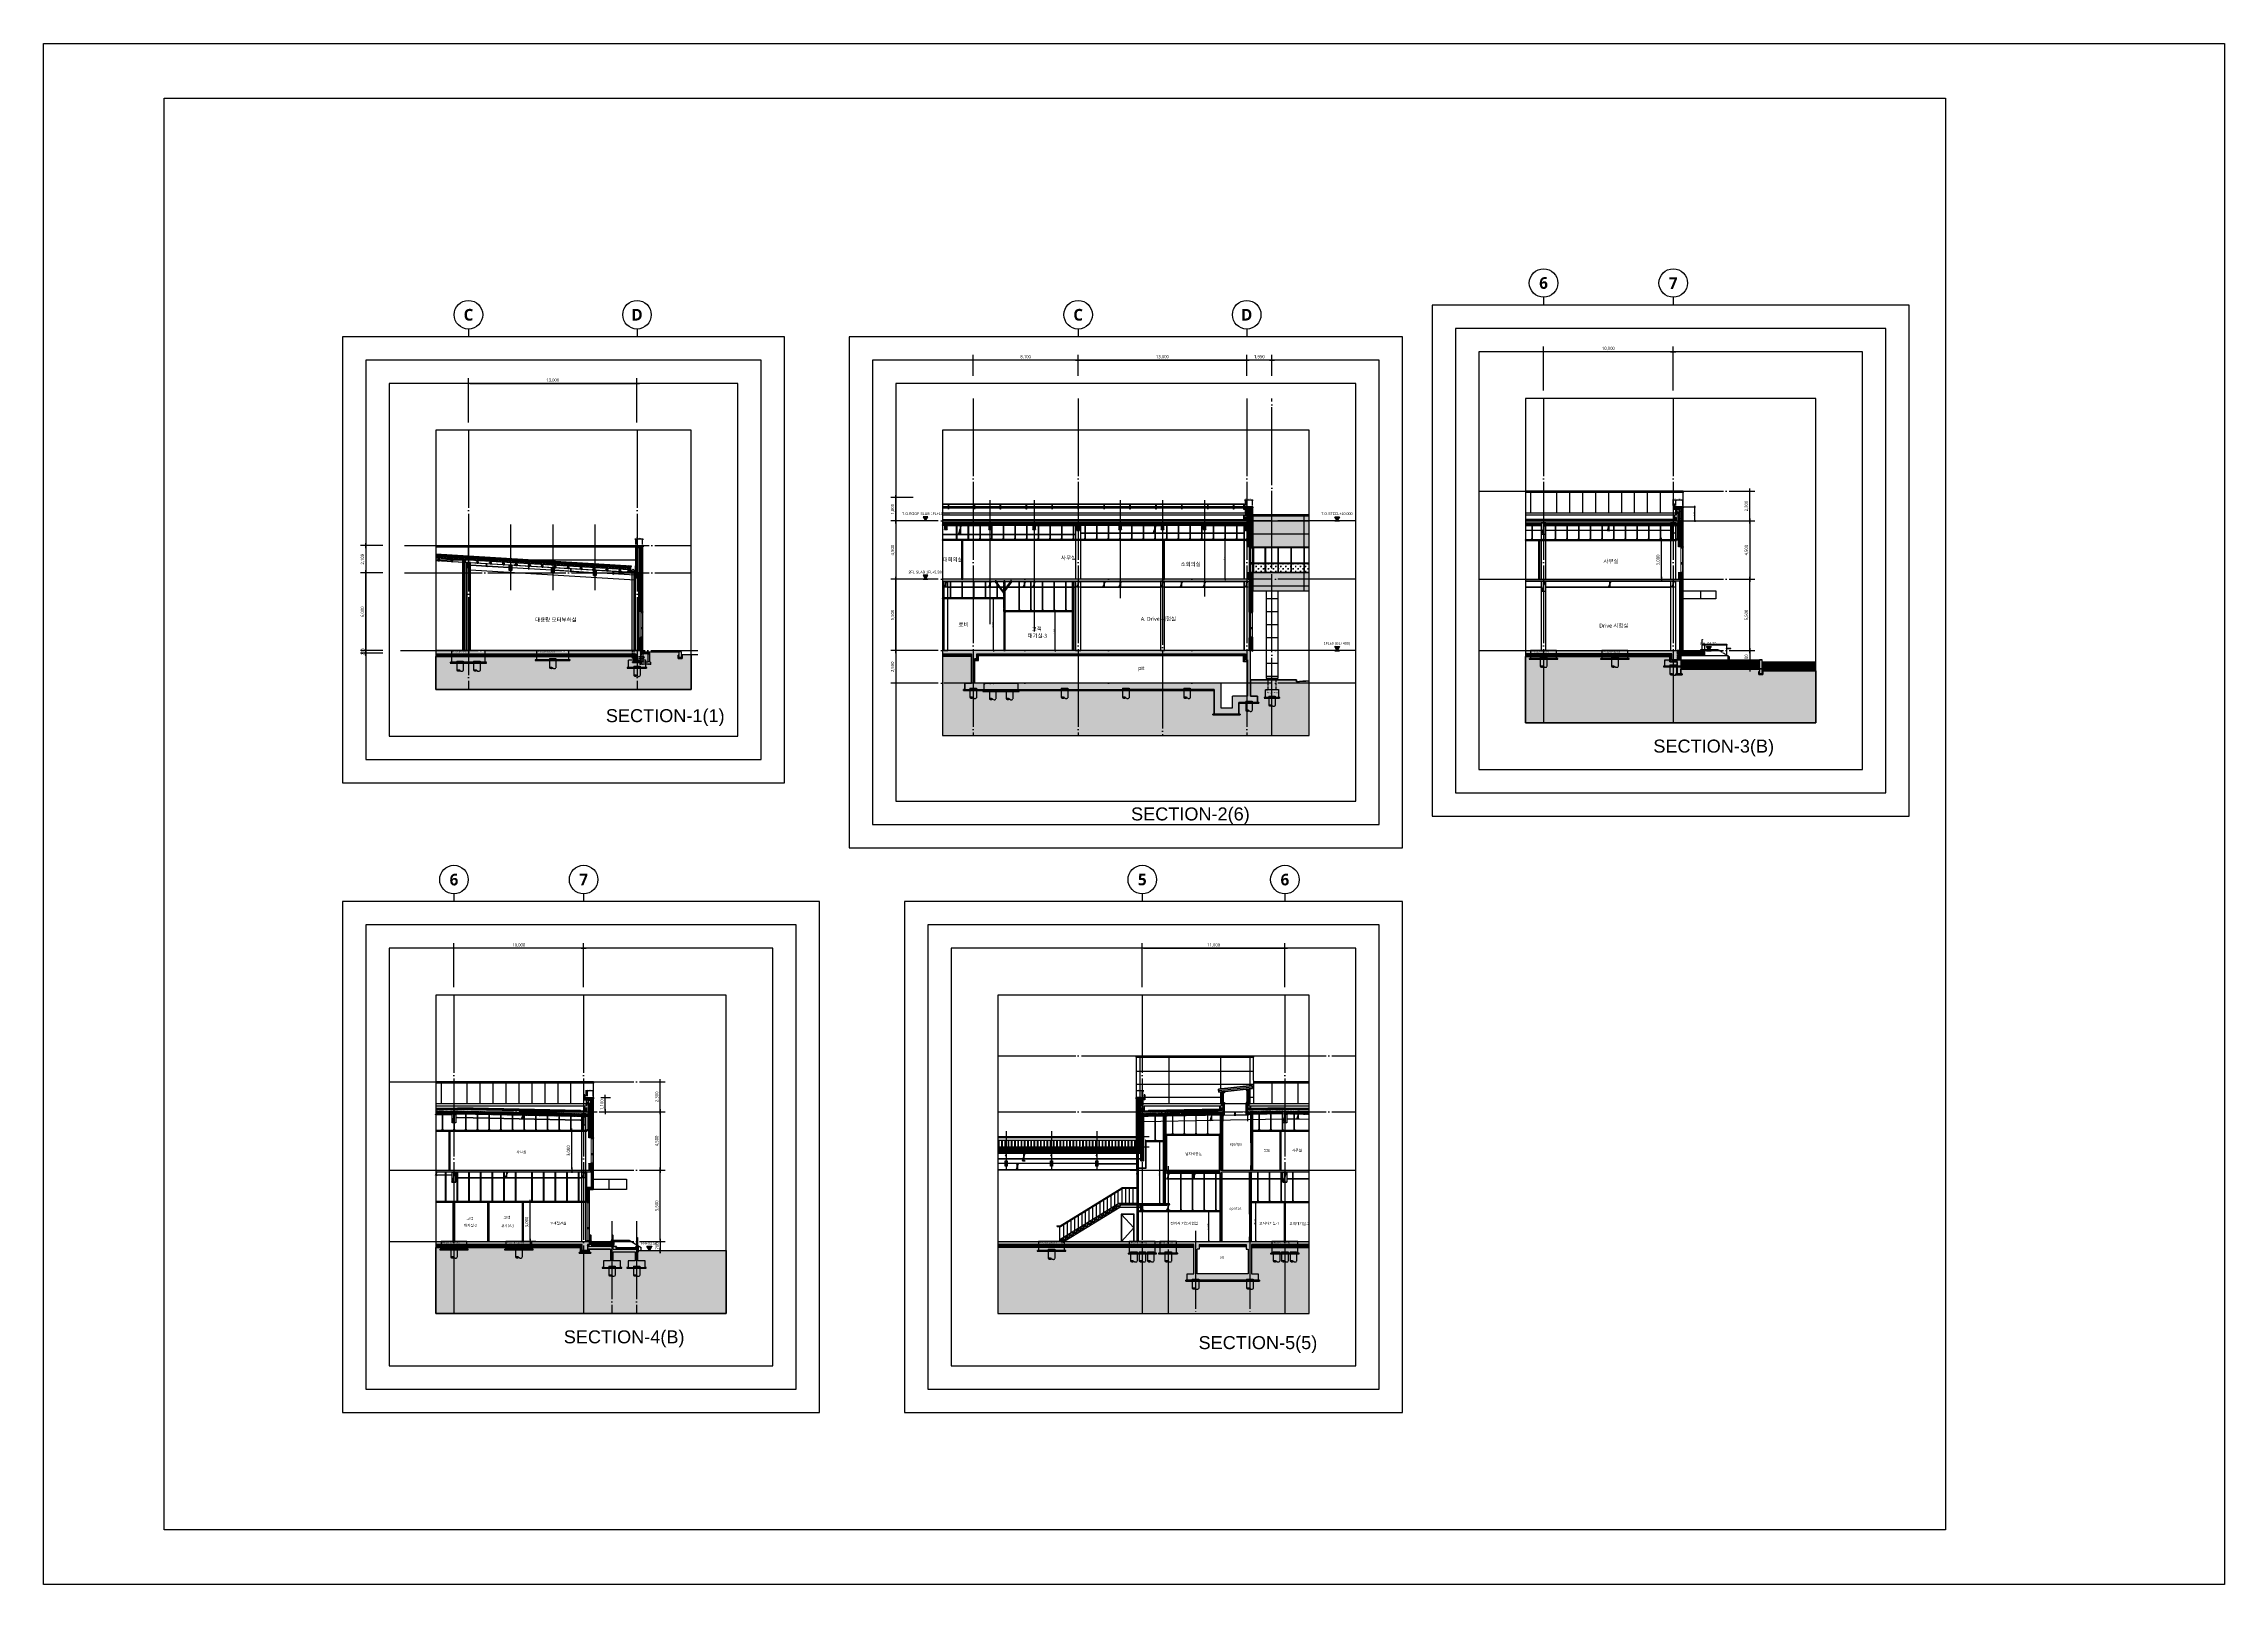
# Model space of a CAD drawing. Header units: millimetres. Extents: x 0 to 672800, y 0 to 118800.
# Drawn here: x 504600 to 672800, y 0 to 118800 of the extents above; entities that cross this region are included whole.
import ezdxf
from ezdxf.enums import TextEntityAlignment as Align
from ezdxf.xclip import XClip

# ---------------------------------------------------------------- set-up
doc = ezdxf.new("R2010")
doc.units = ezdxf.units.MM
doc.header["$LTSCALE"] = 200
doc.header["$XCLIPFRAME"] = 0
for name, pattern in [('CEN', [62, 60, -1, 0, -1]), ('CEN-GAUN', [32.2, 30, -1, 0.2, -1]), ('CENTER', [50.8, 31.75, -6.35, 6.35, -6.35]), ('CONTINOUS', [0]), ('DASHED', [0.75, 0.5, -0.25]), ('HID', [2.3, 1.5, -0.8]), ('HID2-AGI', [3.75, 2.5, -1.25]), ('HIDDEN', [0.375, 0.25, -0.125]), ('XR-A-SECTION$0$CEN-OC', [10, 9.25, -0.25, 0.25, -0.25])]:
    doc.linetypes.add(name, pattern=pattern)
doc.layers.get('DEFPOINTS').update_dxf_attribs({"color": 137})
for name, color, linetype in [('0-S-col', 4, 'Continuous'), ('01FIN', 9, 'Continuous'), ('01HAT', 8, 'Continuous'), ('01단열재', 252, 'Continuous'), ('01석고보드', 73, 'Continuous'), ('01외벽패널', 3, 'Continuous'), ('01하지철물', 253, 'Continuous'), ('02-PIR', 7, 'Continuous'), ('09GIRDER', 2, 'Continuous'), ('0콘크리트 덧침', 251, 'Continuous'), ('0파일', 251, 'HIDDEN'), ('161', 161, 'Continuous'), ('3', 3, 'Continuous'), ('35', 8, 'Continuous'), ('5기초', 5, 'HIDDEN'), ('5기초버림콘크리트', 251, 'HIDDEN'), ('5버림콘크리트', 5, 'CONTINOUS'), ('5핸드레일', 5, 'Continuous'), ('6ELE', 6, 'Continuous'), ('6방수', 6, 'HIDDEN'), ('7', 7, 'Continuous'), ('7내부마감', 7, 'Continuous'), ('8', 8, 'Continuous'), ('8ELE', 8, 'Continuous'), ('8HAT', 8, 'Continuous'), ('8HID', 8, 'HID'), ('A-1', 1, 'Continuous'), ('A-CON', 2, 'Continuous'), ('A-DET', 5, 'Continuous'), ('A-ELE-9', 9, 'Continuous'), ('A-FLOR-STUD', 9, 'Continuous'), ('A-MET', 4, 'Continuous'), ('A-PNL-EXT', 7, 'Continuous'), ('A-sect_stl', 8, 'Continuous'), ('A-STL4', 4, 'Continuous'), ('A-wall-유리파티션', 5, 'Continuous'), ('A_ME_B&N', 6, 'Continuous'), ('A_WAL_AS', 4, 'Continuous'), ('AA-CEXM-SYST', 13, 'Continuous'), ('AA-DWXM-CURT', 4, 'Continuous'), ('AA-ELEV-PCN7', 7, 'Continuous'), ('AA-SANI-ASMB', 6, 'Continuous'), ('AA-SSXS', 6, 'Continuous'), ('AA-XXXX-CNTL', 16, 'Continuous'), ('backpanel', 252, 'Continuous'), ('BOLT', 8, 'Continuous'), ('CEILING', 6, 'Continuous'), ('CEN', 1, 'CEN-GAUN'), ('CON', 2, 'Continuous'), ('CTR', 1, 'XR-A-SECTION$0$CEN-OC'), ('deta', 8, 'Continuous'), ('DOOR', 6, 'Continuous'), ('DOOR-OPEN', 9, 'Continuous'), ('ELE', 7, 'Continuous'), ('ELE-252', 252, 'Continuous'), ('ELE-4', 4, 'Continuous'), ('ELE-5', 5, 'Continuous'), ('ELE-6', 6, 'Continuous'), ('ELE-7', 7, 'Continuous'), ('ELE-8', 8, 'Continuous'), ('ELE-STL', 252, 'Continuous'), ('ELEV-3', 4, 'Continuous'), ('FI', 6, 'Continuous'), ('FIN', 5, 'Continuous'), ('FLA', 2, 'Continuous'), ('GYB.BD WALL', 53, 'Continuous'), ('HAT', 8, 'Continuous'), ('HAT-253', 253, 'Continuous'), ('HAT-254', 254, 'Continuous'), ('HAT-INS', 252, 'Continuous'), ('HAT-INS1', 252, 'Continuous'), ('HID-8', 8, 'HID'), ('Insul', 252, 'Continuous'), ('JD_04', 4, 'Continuous'), ('JD_08', 8, 'Continuous'), ('LADDER-6', 6, 'Continuous'), ('PANEL', 6, 'Continuous'), ('PTANNOTELE', 7, 'Continuous'), ('S-253', 252, 'Continuous'), ('S-COL', 2, 'Continuous'), ('S-RCG', 5, 'HID2-AGI'), ('SEC-5', 6, 'Continuous'), ('SEC-PANEL', 6, 'Continuous'), ('SOL-253', 253, 'Continuous'), ('SOL-254', 254, 'Continuous'), ('squrepipe', 252, 'Continuous'), ('STEEL', 4, 'Continuous'), ('STEEL-E', 6, 'Continuous'), ('STL', 4, 'Continuous'), ('SYP_BOLT', 9, 'Continuous'), ('SYP_FLASHING', 5, 'Continuous'), ('SYP_INSUL', 252, 'Continuous'), ('SYP_RIVET', 11, 'Continuous'), ('SYP_STEEL', 4, 'Continuous'), ('SYP_WINDOW', 4, 'Continuous'), ('TEC35', 35, 'Continuous'), ('WAL', 3, 'Continuous'), ('WALL', 2, 'Continuous'), ('WALL-GLASS', 4, 'Continuous'), ('WIN-OPEN-LINE', 1, 'CEN-GAUN'), ('WIN1', 7, 'Continuous'), ('X-ER', 15, 'ER-X'), ('XR-SECTION$0$AA-WAXS-FRPR', 251, 'Continuous'), ('경량철골', 8, 'Continuous'), ('알루미늄시트', 3, 'Continuous'), ('우수집수정', 252, 'HIDDEN')]:
    doc.layers.add(name, color=color, linetype=linetype)
for name, color, linetype, lineweight in [('1', 1, 'Continuous', 5), ('CENTER', 1, 'CENTER', 5), ('insulation', 8, 'Continuous', 5), ('WIN', 5, 'Continuous', 0)]:
    doc.layers.add(name, color=color, linetype=linetype, lineweight=lineweight)
for name, color, linetype, plot in [('190', 190, 'Continuous', False), ('check', 61, 'Continuous', False), ('Defpoint', 125, 'Continuous', False), ('TXT-1', 137, 'Continuous', False), ('구조체크', 137, 'Continuous', False)]:
    doc.layers.add(name, color=color, linetype=linetype, plot=plot)
doc.styles.add('$0$스타일1', font='malgun.ttf')
doc.styles.get("Standard").update_dxf_attribs({"font": 'arial.ttf'})
doc.styles.add('돋움', font='')
doc.styles.add('맑은고딕', font='malgun.ttf')
doc.styles.add('스타일1', font='malgun.ttf')
doc.styles.add('스타일2', font='malgunbd.ttf')
doc.styles.get('돋움').set_extended_font_data('Dotum')
doc.linetypes.add('ER-X', pattern='A,10,-0.8,["X",Standard,S=0.6,R=0,X=-0.15,Y=-0.3],-0.8', length=11.6)
doc.linetypes.add('INSUL50', pattern='A,0.00254,-2.54,[134,ltypeshp.shx,S=6.25,R=0,X=-2.54,Y=0],-19.92,[134,ltypeshp.shx,S=6.25,R=180,X=2.54,Y=0],-2.54', length=25.00254)
doc.dimstyles.new('CJA', dxfattribs={"dimscale": 300, "dimtxt": 2.7, "dimasz": 1, "dimexe": 2, "dimexo": 3, "dimgap": 1, "dimtad": 1, "dimdec": 0, "dimzin": 1, "dimdsep": 46, "dimlunit": 6, "dimtxsty": '$0$스타일1', "dimblk": 'CJDOT', "dimcen": 0.09, "dimdle": 1, "dimclrd": 256, "dimclre": 256, "dimclrt": 3, "dimadec": 0, "dimazin": 0, "dimtfac": 1, "dimtdec": 0, "dimtix": 1, "dimtmove": 2, "dimatfit": 3, "dimldrblk": 'CJDOT', "dimfxl": 1, "dimtolj": 1, "dimtzin": 1, "dimarcsym": 0})
doc.dimstyles.new('CJAK', dxfattribs={"dimscale": 200, "dimtxt": 1.2, "dimasz": 0.5, "dimexe": 2, "dimexo": 3, "dimgap": 0.5, "dimtad": 1, "dimdec": 0, "dimzin": 1, "dimdsep": 46, "dimlunit": 6, "dimtxsty": '맑은고딕', "dimblk": 'CJDOT', "dimcen": 0.09, "dimdle": 1, "dimclrd": 256, "dimclre": 256, "dimclrt": 256, "dimadec": 0, "dimazin": 0, "dimtfac": 1, "dimtdec": 0, "dimtix": 1, "dimtmove": 2, "dimatfit": 3, "dimldrblk": 'CJDOT', "dimfxl": 1, "dimtolj": 1, "dimtzin": 1, "dimarcsym": 0})

# ---------------------------------------------------------------- blocks, each defined once
blk = doc.blocks.new('*U301')
at = {"layer": 'HAT-INS'}
for points in [[(0, 0, 0.414214), (0.2, 0.2), (0, 0.7, -1), (0.5, 0.7), (0.2, 0.2, 0.414214), (0.5, 0)], [(0.5, 0, 0.414214), (0.7, 0.2), (0.5, 0.7, -1), (1, 0.7), (0.7, 0.2, 0.414214), (1, 0)], [(1, 0, 0.414214), (1.2, 0.2), (1, 0.7, -1), (1.5, 0.7), (1.2, 0.2, 0.414214), (1.5, 0)], [(1.5, 0, 0.414214), (1.7, 0.2), (1.5, 0.7, -1), (2, 0.7), (1.7, 0.2, 0.414214), (2, 0)], [(2, 0, 0.414214), (2.2, 0.2), (2, 0.7, -1), (2.5, 0.7), (2.2, 0.2, 0.414214), (2.5, 0)], [(2.5, 0, 0.414214), (2.7, 0.2), (2.5, 0.7, -1), (3, 0.7), (2.7, 0.2, 0.414214), (3, 0)], [(3, 0, 0.414214), (3.2, 0.2), (3, 0.7, -1), (3.5, 0.7), (3.2, 0.2, 0.414214), (3.5, 0)], [(3.5, 0, 0.414214), (3.7, 0.2), (3.5, 0.7, -1), (4, 0.7), (3.7, 0.2, 0.414214), (4, 0)], [(4, 0, 0.414214), (4.2, 0.2), (4, 0.7, -1), (4.5, 0.7), (4.2, 0.2, 0.414214), (4.5, 0)], [(4.5, 0, 0.414214), (4.7, 0.2), (4.5, 0.7, -1), (5, 0.7), (4.7, 0.2, 0.414214), (5, 0)], [(5, 0, 0.414214), (5.2, 0.2), (5, 0.7, -1), (5.5, 0.7), (5.2, 0.2, 0.414214), (5.5, 0)], [(5.5, 0, 0.414214), (5.7, 0.2), (5.5, 0.7, -1), (6, 0.7), (5.7, 0.2, 0.414214), (6, 0)], [(6, 0, 0.414214), (6.2, 0.2), (6, 0.7, -1), (6.5, 0.7), (6.2, 0.2, 0.414214), (6.5, 0)], [(6.5, 0, 0.414214), (6.7, 0.2), (6.5, 0.7, -1), (7, 0.7), (6.7, 0.2, 0.414214), (7, 0)], [(7, 0, 0.414214), (7.2, 0.2), (7, 0.7, -1), (7.5, 0.7), (7.2, 0.2, 0.414214), (7.5, 0)], [(7.5, 0, 0.414214), (7.7, 0.2), (7.5, 0.7, -1), (8, 0.7), (7.7, 0.2, 0.414214), (8, 0)], [(8, 0, 0.414214), (8.2, 0.2), (8, 0.7, -1), (8.5, 0.7), (8.2, 0.2, 0.414214), (8.5, 0)], [(8.5, 0, 0.414214), (8.7, 0.2), (8.5, 0.7, -1), (9, 0.7), (8.7, 0.2, 0.414214), (9, 0)], [(9, 0, 0.414214), (9.2, 0.2), (9, 0.7, -1), (9.5, 0.7), (9.2, 0.2, 0.414214), (9.5, 0)], [(9.5, 0, 0.414214), (9.7, 0.2), (9.5, 0.7, -1), (10, 0.7), (9.7, 0.2, 0.414214), (10, 0)], [(10, 0, 0.414214), (10.2, 0.2), (10, 0.7, -1), (10.5, 0.7), (10.2, 0.2, 0.414214), (10.5, 0)], [(10.5, 0, 0.414214), (10.7, 0.2), (10.5, 0.7, -1), (11, 0.7), (10.7, 0.2, 0.414214), (11, 0)], [(11, 0, 0.414214), (11.2, 0.2), (11, 0.7, -1), (11.5, 0.7), (11.2, 0.2, 0.414214), (11.5, 0)], [(11.5, 0, 0.414214), (11.7, 0.2), (11.5, 0.7, -1), (12, 0.7), (11.7, 0.2, 0.414214), (12, 0)], [(12, 0, 0.414214), (12.2, 0.2), (12, 0.7, -1), (12.5, 0.7), (12.2, 0.2, 0.414214), (12.5, 0)], [(12.5, 0, 0.414214), (12.7, 0.2), (12.5, 0.7, -1), (13, 0.7), (12.7, 0.2, 0.414214), (13, 0)], [(13, 0, 0.414214), (13.2, 0.2), (13, 0.7, -1), (13.5, 0.7), (13.2, 0.2, 0.414214), (13.5, 0)], [(13.5, 0, 0.414214), (13.7, 0.2), (13.5, 0.7, -1), (14, 0.7), (13.7, 0.2, 0.414214), (14, 0)], [(14, 0, 0.414214), (14.2, 0.2), (14, 0.7, -1), (14.5, 0.7), (14.2, 0.2, 0.414214), (14.5, 0)], [(14.5, 0, 0.414214), (14.7, 0.2), (14.5, 0.7, -1), (15, 0.7), (14.7, 0.2, 0.414214), (15, 0)], [(15, 0, 0.414214), (15.2, 0.2), (15, 0.7, -1), (15.5, 0.7), (15.2, 0.2, 0.414214), (15.5, 0)], [(15.5, 0, 0.414214), (15.7, 0.2), (15.5, 0.7, -1), (16, 0.7), (15.7, 0.2, 0.414214), (16, 0)], [(16, 0, 0.414214), (16.2, 0.2), (16, 0.7, -1), (16.5, 0.7), (16.2, 0.2, 0.414214), (16.5, 0)], [(16.5, 0, 0.414214), (16.7, 0.2), (16.5, 0.7, -1), (17, 0.7), (16.7, 0.2, 0.414214), (17, 0)], [(17, 0, 0.414214), (17.2, 0.2), (17, 0.7, -1), (17.5, 0.7), (17.2, 0.2, 0.414214), (17.5, 0)], [(17.5, 0, 0.414214), (17.7, 0.2), (17.5, 0.7, -1), (18, 0.7), (17.7, 0.2, 0.414214), (18, 0)], [(18, 0, 0.414214), (18.2, 0.2), (18, 0.7, -1), (18.5, 0.7), (18.2, 0.2, 0.414214), (18.5, 0)], [(18.5, 0, 0.414214), (18.7, 0.2), (18.5, 0.7, -1), (19, 0.7), (18.7, 0.2, 0.414214), (19, 0)], [(19, 0, 0.414214), (19.2, 0.2), (19, 0.7, -1), (19.5, 0.7), (19.2, 0.2, 0.414214), (19.5, 0)], [(19.5, 0, 0.414214), (19.7, 0.2), (19.5, 0.7, -1), (20, 0.7), (19.7, 0.2, 0.414214), (20, 0)], [(20, 0, 0.414214), (20.2, 0.2), (20, 0.7, -1), (20.5, 0.7), (20.2, 0.2, 0.414214), (20.5, 0)], [(20.5, 0, 0.414214), (20.7, 0.2), (20.5, 0.7, -1), (21, 0.7), (20.7, 0.2, 0.414214), (21, 0)], [(21, 0, 0.414214), (21.2, 0.2), (21, 0.7, -1), (21.5, 0.7), (21.2, 0.2, 0.414214), (21.5, 0)], [(21.5, 0, 0.414214), (21.7, 0.2), (21.5, 0.7, -1), (22, 0.7), (21.7, 0.2, 0.414214), (22, 0)], [(22, 0, 0.414214), (22.2, 0.2), (22, 0.7, -1), (22.5, 0.7), (22.2, 0.2, 0.414214), (22.5, 0)], [(22.5, 0, 0.414214), (22.7, 0.2), (22.5, 0.7, -1), (23, 0.7), (22.7, 0.2, 0.414214), (23, 0)], [(23, 0, 0.414214), (23.2, 0.2), (23, 0.7, -1), (23.5, 0.7), (23.2, 0.2, 0.414214), (23.5, 0)], [(23.5, 0, 0.414214), (23.7, 0.2), (23.5, 0.7, -1), (24, 0.7), (23.7, 0.2, 0.414214), (24, 0)], [(24, 0, 0.414214), (24.2, 0.2), (24, 0.7, -1), (24.5, 0.7), (24.2, 0.2, 0.414214), (24.5, 0)], [(24.5, 0, 0.414214), (24.7, 0.2), (24.5, 0.7, -1), (25, 0.7), (24.7, 0.2, 0.414214), (25, 0)], [(25, 0, 0.414214), (25.2, 0.2), (25, 0.7, -1), (25.5, 0.7), (25.2, 0.2, 0.414214), (25.5, 0)], [(25.5, 0, 0.414214), (25.7, 0.2), (25.5, 0.7, -1), (26, 0.7), (25.7, 0.2, 0.414214), (26, 0)], [(26, 0, 0.414214), (26.2, 0.2), (26, 0.7, -1), (26.5, 0.7), (26.2, 0.2, 0.414214), (26.5, 0)], [(26.5, 0, 0.414214), (26.7, 0.2), (26.5, 0.7, -1), (27, 0.7), (26.7, 0.2, 0.414214), (27, 0)], [(27, 0, 0.414214), (27.2, 0.2), (27, 0.7, -1), (27.5, 0.7), (27.2, 0.2, 0.414214), (27.5, 0)], [(27.5, 0, 0.414214), (27.7, 0.2), (27.5, 0.7, -1), (28, 0.7), (27.7, 0.2, 0.414214), (28, 0)], [(28, 0, 0.414214), (28.2, 0.2), (28, 0.7, -1), (28.5, 0.7), (28.2, 0.2, 0.414214), (28.5, 0)], [(28.5, 0, 0.414214), (28.7, 0.2), (28.5, 0.7, -1), (29, 0.7), (28.7, 0.2, 0.414214), (29, 0)], [(29, 0, 0.414214), (29.2, 0.2), (29, 0.7, -1), (29.5, 0.7), (29.2, 0.2, 0.414214), (29.5, 0)], [(29.5, 0, 0.414214), (29.7, 0.2), (29.5, 0.7, -1), (30, 0.7), (29.7, 0.2, 0.414214), (30, 0)], [(30, 0, 0.414214), (30.2, 0.2), (30, 0.7, -1), (30.5, 0.7), (30.2, 0.2, 0.414214), (30.5, 0)], [(30.5, 0, 0.414214), (30.7, 0.2), (30.5, 0.7, -1), (31, 0.7), (30.7, 0.2, 0.414214), (31, 0)], [(31, 0, 0.414214), (31.2, 0.2), (31, 0.7, -1), (31.5, 0.7), (31.2, 0.2, 0.414214), (31.5, 0)], [(31.5, 0, 0.414214), (31.7, 0.2), (31.5, 0.7, -1), (32, 0.7), (31.7, 0.2, 0.414214), (32, 0)], [(32, 0, 0.414214), (32.2, 0.2), (32, 0.7, -1), (32.5, 0.7), (32.2, 0.2, 0.414214), (32.5, 0)], [(32.5, 0, 0.414214), (32.7, 0.2), (32.5, 0.7, -1), (33, 0.7), (32.7, 0.2, 0.414214), (33, 0)], [(33, 0, 0.414214), (33.2, 0.2), (33, 0.7, -1), (33.5, 0.7), (33.2, 0.2, 0.414214), (33.5, 0)], [(33.5, 0, 0.414214), (33.7, 0.2), (33.5, 0.7, -1), (34, 0.7), (33.7, 0.2, 0.414214), (34, 0)], [(34, 0, 0.414214), (34.2, 0.2), (34, 0.7, -1), (34.5, 0.7), (34.2, 0.2, 0.414214), (34.5, 0)], [(34.5, 0, 0.414214), (34.7, 0.2), (34.5, 0.7, -1), (35, 0.7), (34.7, 0.2, 0.414214), (35, 0)], [(35, 0, 0.414214), (35.2, 0.2), (35, 0.7, -1), (35.5, 0.7), (35.2, 0.2, 0.414214), (35.5, 0)], [(35.5, 0, 0.414214), (35.7, 0.2), (35.5, 0.7, -1), (36, 0.7), (35.7, 0.2, 0.414214), (36, 0)], [(36, 0, 0.414214), (36.2, 0.2), (36, 0.7, -1), (36.5, 0.7), (36.2, 0.2, 0.414214), (36.5, 0)], [(36.5, 0, 0.414214), (36.7, 0.2), (36.5, 0.7, -1), (37, 0.7), (36.7, 0.2, 0.414214), (37, 0)], [(37, 0, 0.414214), (37.2, 0.2), (37, 0.7, -1), (37.5, 0.7), (37.2, 0.2, 0.414214), (37.5, 0)], [(37.5, 0, 0.414214), (37.7, 0.2), (37.5, 0.7, -1), (38, 0.7), (37.7, 0.2, 0.414214), (38, 0)], [(38, 0, 0.414214), (38.2, 0.2), (38, 0.7, -1), (38.5, 0.7), (38.2, 0.2, 0.414214), (38.5, 0)], [(38.5, 0, 0.414214), (38.7, 0.2), (38.5, 0.7, -1), (39, 0.7), (38.7, 0.2, 0.414214), (39, 0)], [(39, 0, 0.414214), (39.2, 0.2), (39, 0.7, -1), (39.5, 0.7), (39.2, 0.2, 0.414214), (39.5, 0)], [(39.5, 0, 0.414214), (39.7, 0.2), (39.5, 0.7, -1), (40, 0.7), (39.7, 0.2, 0.414214), (40, 0)], [(40, 0, 0.414214), (40.2, 0.2), (40, 0.7, -1), (40.5, 0.7), (40.2, 0.2, 0.414214), (40.5, 0)], [(40.5, 0, 0.414214), (40.7, 0.2), (40.5, 0.7, -1), (41, 0.7), (40.7, 0.2, 0.414214), (41, 0)], [(41, 0, 0.414214), (41.2, 0.2), (41, 0.7, -1), (41.5, 0.7), (41.2, 0.2, 0.414214), (41.5, 0)], [(41.5, 0, 0.414214), (41.7, 0.2), (41.5, 0.7, -1), (42, 0.7), (41.7, 0.2, 0.414214), (42, 0)], [(42, 0, 0.414214), (42.2, 0.2), (42, 0.7, -1), (42.5, 0.7), (42.2, 0.2, 0.414214), (42.5, 0)], [(42.5, 0, 0.414214), (42.7, 0.2), (42.5, 0.7, -1), (43, 0.7), (42.7, 0.2, 0.414214), (43, 0)], [(43, 0, 0.414214), (43.2, 0.2), (43, 0.7, -1), (43.5, 0.7), (43.2, 0.2, 0.414214), (43.5, 0)], [(43.5, 0, 0.414214), (43.7, 0.2), (43.5, 0.7, -1), (44, 0.7), (43.7, 0.2, 0.414214), (44, 0)], [(44, 0, 0.414214), (44.2, 0.2), (44, 0.7, -1), (44.5, 0.7), (44.2, 0.2, 0.414214), (44.5, 0)], [(44.5, 0, 0.414214), (44.7, 0.2), (44.5, 0.7, -1), (45, 0.7), (44.7, 0.2, 0.414214), (45, 0)], [(45, 0, 0.414214), (45.2, 0.2), (45, 0.7, -1), (45.5, 0.7), (45.2, 0.2, 0.414214), (45.5, 0)], [(45.5, 0, 0.414214), (45.7, 0.2), (45.5, 0.7, -1), (46, 0.7), (45.7, 0.2, 0.414214), (46, 0)], [(46, 0, 0.414214), (46.2, 0.2), (46, 0.7, -1), (46.5, 0.7), (46.2, 0.2, 0.414214), (46.5, 0)], [(46.5, 0, 0.414214), (46.7, 0.2), (46.5, 0.7, -1), (47, 0.7), (46.7, 0.2, 0.414214), (47, 0)], [(47, 0, 0.414214), (47.2, 0.2), (47, 0.7, -1), (47.5, 0.7), (47.2, 0.2, 0.414214), (47.5, 0)], [(47.5, 0, 0.414214), (47.7, 0.2), (47.5, 0.7, -1), (48, 0.7), (47.7, 0.2, 0.414214), (48, 0)], [(48, 0, 0.414214), (48.2, 0.2), (48, 0.7, -1), (48.5, 0.7), (48.2, 0.2, 0.414214), (48.5, 0)], [(48.5, 0, 0.414214), (48.7, 0.2), (48.5, 0.7, -1), (49, 0.7), (48.7, 0.2, 0.414214), (49, 0)], [(49, 0, 0.414214), (49.2, 0.2), (49, 0.7, -1), (49.5, 0.7), (49.2, 0.2, 0.414214), (49.5, 0)], [(49.5, 0, 0.414214), (49.7, 0.2), (49.5, 0.7, -1), (50, 0.7), (49.7, 0.2, 0.414214), (50, 0)], [(50, 0, 0.414214), (50.2, 0.2), (50, 0.7, -1), (50.5, 0.7), (50.2, 0.2, 0.414214), (50.5, 0)], [(50.5, 0, 0.414214), (50.7, 0.2), (50.5, 0.7, -1), (51, 0.7), (50.7, 0.2, 0.414214), (51, 0)], [(51, 0, 0.414214), (51.2, 0.2), (51, 0.7, -1), (51.5, 0.7), (51.2, 0.2, 0.414214), (51.5, 0)], [(51.5, 0, 0.414214), (51.7, 0.2), (51.5, 0.7, -1), (52, 0.7), (51.7, 0.2, 0.414214), (52, 0)], [(52, 0, 0.414214), (52.2, 0.2), (52, 0.7, -1), (52.5, 0.7), (52.2, 0.2, 0.414214), (52.5, 0)], [(52.5, 0, 0.414214), (52.7, 0.2), (52.5, 0.7, -1), (53, 0.7), (52.7, 0.2, 0.414214), (53, 0)], [(53, 0, 0.414214), (53.2, 0.2), (53, 0.7, -1), (53.5, 0.7), (53.2, 0.2, 0.414214), (53.5, 0)], [(53.5, 0, 0.414214), (53.7, 0.2), (53.5, 0.7, -1), (54, 0.7), (53.7, 0.2, 0.414214), (54, 0)], [(54, 0, 0.414214), (54.2, 0.2), (54, 0.7, -1), (54.5, 0.7), (54.2, 0.2, 0.414214), (54.5, 0)], [(54.5, 0, 0.414214), (54.7, 0.2), (54.5, 0.7, -1), (55, 0.7), (54.7, 0.2, 0.414214), (55, 0)], [(55, 0, 0.414214), (55.2, 0.2), (55, 0.7, -1), (55.5, 0.7), (55.2, 0.2, 0.414214), (55.5, 0)], [(55.5, 0, 0.414214), (55.7, 0.2), (55.5, 0.7, -1), (56, 0.7), (55.7, 0.2, 0.414214), (56, 0)], [(56, 0, 0.414214), (56.2, 0.2), (56, 0.7, -1), (56.5, 0.7), (56.2, 0.2, 0.414214), (56.5, 0)], [(56.5, 0, 0.414214), (56.7, 0.2), (56.5, 0.7, -1), (57, 0.7), (56.7, 0.2, 0.414214), (57, 0)], [(57, 0, 0.414214), (57.2, 0.2), (57, 0.7, -1), (57.5, 0.7), (57.2, 0.2, 0.414214), (57.5, 0)], [(57.5, 0, 0.414214), (57.7, 0.2), (57.5, 0.7, -1), (58, 0.7), (57.7, 0.2, 0.414214), (58, 0)], [(58, 0, 0.414214), (58.2, 0.2), (58, 0.7, -1), (58.5, 0.7), (58.2, 0.2, 0.414214), (58.5, 0)], [(58.5, 0, 0.414214), (58.7, 0.2), (58.5, 0.7, -1), (59, 0.7), (58.7, 0.2, 0.414214), (59, 0)], [(59, 0, 0.414214), (59.2, 0.2), (59, 0.7, -1), (59.5, 0.7), (59.2, 0.2, 0.414214), (59.5, 0)]]:
    blk.add_lwpolyline(points, format="xyb", dxfattribs=at)
blk = doc.blocks.new('*U308')
at = {"layer": 'HAT-INS'}
for points in [[(0, 0, 0.414214), (0.2, 0.2), (0, 0.7, -1), (0.5, 0.7), (0.2, 0.2, 0.414214), (0.5, 0)], [(0.5, 0, 0.414214), (0.7, 0.2), (0.5, 0.7, -1), (1, 0.7), (0.7, 0.2, 0.414214), (1, 0)], [(1, 0, 0.414214), (1.2, 0.2), (1, 0.7, -1), (1.5, 0.7), (1.2, 0.2, 0.414214), (1.5, 0)], [(1.5, 0, 0.414214), (1.7, 0.2), (1.5, 0.7, -1), (2, 0.7), (1.7, 0.2, 0.414214), (2, 0)], [(2, 0, 0.414214), (2.2, 0.2), (2, 0.7, -1), (2.5, 0.7), (2.2, 0.2, 0.414214), (2.5, 0)], [(2.5, 0, 0.414214), (2.7, 0.2), (2.5, 0.7, -1), (3, 0.7), (2.7, 0.2, 0.414214), (3, 0)], [(3, 0, 0.414214), (3.2, 0.2), (3, 0.7, -1), (3.5, 0.7), (3.2, 0.2, 0.414214), (3.5, 0)], [(3.5, 0, 0.414214), (3.7, 0.2), (3.5, 0.7, -1), (4, 0.7), (3.7, 0.2, 0.414214), (4, 0)], [(4, 0, 0.414214), (4.2, 0.2), (4, 0.7, -1), (4.5, 0.7), (4.2, 0.2, 0.414214), (4.5, 0)], [(4.5, 0, 0.414214), (4.7, 0.2), (4.5, 0.7, -1), (5, 0.7), (4.7, 0.2, 0.414214), (5, 0)], [(5, 0, 0.414214), (5.2, 0.2), (5, 0.7, -1), (5.5, 0.7), (5.2, 0.2, 0.414214), (5.5, 0)], [(5.5, 0, 0.414214), (5.7, 0.2), (5.5, 0.7, -1), (6, 0.7), (5.7, 0.2, 0.414214), (6, 0)], [(6, 0, 0.414214), (6.2, 0.2), (6, 0.7, -1), (6.5, 0.7), (6.2, 0.2, 0.414214), (6.5, 0)], [(6.5, 0, 0.414214), (6.7, 0.2), (6.5, 0.7, -1), (7, 0.7), (6.7, 0.2, 0.414214), (7, 0)], [(7, 0, 0.414214), (7.2, 0.2), (7, 0.7, -1), (7.5, 0.7), (7.2, 0.2, 0.414214), (7.5, 0)], [(7.5, 0, 0.414214), (7.7, 0.2), (7.5, 0.7, -1), (8, 0.7), (7.7, 0.2, 0.414214), (8, 0)], [(8, 0, 0.414214), (8.2, 0.2), (8, 0.7, -1), (8.5, 0.7), (8.2, 0.2, 0.414214), (8.5, 0)], [(8.5, 0, 0.414214), (8.7, 0.2), (8.5, 0.7, -1), (9, 0.7), (8.7, 0.2, 0.414214), (9, 0)], [(9, 0, 0.414214), (9.2, 0.2), (9, 0.7, -1), (9.5, 0.7), (9.2, 0.2, 0.414214), (9.5, 0)], [(9.5, 0, 0.414214), (9.7, 0.2), (9.5, 0.7, -1), (10, 0.7), (9.7, 0.2, 0.414214), (10, 0)], [(10, 0, 0.414214), (10.2, 0.2), (10, 0.7, -1), (10.5, 0.7), (10.2, 0.2, 0.414214), (10.5, 0)], [(10.5, 0, 0.414214), (10.7, 0.2), (10.5, 0.7, -1), (11, 0.7), (10.7, 0.2, 0.414214), (11, 0)], [(11, 0, 0.414214), (11.2, 0.2), (11, 0.7, -1), (11.5, 0.7), (11.2, 0.2, 0.414214), (11.5, 0)], [(11.5, 0, 0.414214), (11.7, 0.2), (11.5, 0.7, -1), (12, 0.7), (11.7, 0.2, 0.414214), (12, 0)], [(12, 0, 0.414214), (12.2, 0.2), (12, 0.7, -1), (12.5, 0.7), (12.2, 0.2, 0.414214), (12.5, 0)], [(12.5, 0, 0.414214), (12.7, 0.2), (12.5, 0.7, -1), (13, 0.7), (12.7, 0.2, 0.414214), (13, 0)], [(13, 0, 0.414214), (13.2, 0.2), (13, 0.7, -1), (13.5, 0.7), (13.2, 0.2, 0.414214), (13.5, 0)], [(13.5, 0, 0.414214), (13.7, 0.2), (13.5, 0.7, -1), (14, 0.7), (13.7, 0.2, 0.414214), (14, 0)], [(14, 0, 0.414214), (14.2, 0.2), (14, 0.7, -1), (14.5, 0.7), (14.2, 0.2, 0.414214), (14.5, 0)], [(14.5, 0, 0.414214), (14.7, 0.2), (14.5, 0.7, -1), (15, 0.7), (14.7, 0.2, 0.414214), (15, 0)], [(15, 0, 0.414214), (15.2, 0.2), (15, 0.7, -1), (15.5, 0.7), (15.2, 0.2, 0.414214), (15.5, 0)], [(15.5, 0, 0.414214), (15.7, 0.2), (15.5, 0.7, -1), (16, 0.7), (15.7, 0.2, 0.414214), (16, 0)], [(16, 0, 0.414214), (16.2, 0.2), (16, 0.7, -1), (16.5, 0.7), (16.2, 0.2, 0.414214), (16.5, 0)], [(16.5, 0, 0.414214), (16.7, 0.2), (16.5, 0.7, -1), (17, 0.7), (16.7, 0.2, 0.414214), (17, 0)], [(17, 0, 0.414214), (17.2, 0.2), (17, 0.7, -1), (17.5, 0.7), (17.2, 0.2, 0.414214), (17.5, 0)], [(17.5, 0, 0.414214), (17.7, 0.2), (17.5, 0.7, -1), (18, 0.7), (17.7, 0.2, 0.414214), (18, 0)], [(18, 0, 0.414214), (18.2, 0.2), (18, 0.7, -1), (18.5, 0.7), (18.2, 0.2, 0.414214), (18.5, 0)], [(18.5, 0, 0.414214), (18.7, 0.2), (18.5, 0.7, -1), (19, 0.7), (18.7, 0.2, 0.414214), (19, 0)], [(19, 0, 0.414214), (19.2, 0.2), (19, 0.7, -1), (19.5, 0.7), (19.2, 0.2, 0.414214), (19.5, 0)], [(19.5, 0, 0.414214), (19.7, 0.2), (19.5, 0.7, -1), (20, 0.7), (19.7, 0.2, 0.414214), (20, 0)], [(20, 0, 0.414214), (20.2, 0.2), (20, 0.7, -1), (20.5, 0.7), (20.2, 0.2, 0.414214), (20.5, 0)], [(20.5, 0, 0.414214), (20.7, 0.2), (20.5, 0.7, -1), (21, 0.7), (20.7, 0.2, 0.414214), (21, 0)], [(21, 0, 0.414214), (21.2, 0.2), (21, 0.7, -1), (21.5, 0.7), (21.2, 0.2, 0.414214), (21.5, 0)], [(21.5, 0, 0.414214), (21.7, 0.2), (21.5, 0.7, -1), (22, 0.7), (21.7, 0.2, 0.414214), (22, 0)], [(22, 0, 0.414214), (22.2, 0.2), (22, 0.7, -1), (22.5, 0.7), (22.2, 0.2, 0.414214), (22.5, 0)], [(22.5, 0, 0.414214), (22.7, 0.2), (22.5, 0.7, -1), (23, 0.7), (22.7, 0.2, 0.414214), (23, 0)], [(23, 0, 0.414214), (23.2, 0.2), (23, 0.7, -1), (23.5, 0.7), (23.2, 0.2, 0.414214), (23.5, 0)], [(23.5, 0, 0.414214), (23.7, 0.2), (23.5, 0.7, -1), (24, 0.7), (23.7, 0.2, 0.414214), (24, 0)], [(24, 0, 0.414214), (24.2, 0.2), (24, 0.7, -1), (24.5, 0.7), (24.2, 0.2, 0.414214), (24.5, 0)], [(24.5, 0, 0.414214), (24.7, 0.2), (24.5, 0.7, -1), (25, 0.7), (24.7, 0.2, 0.414214), (25, 0)], [(25, 0, 0.414214), (25.2, 0.2), (25, 0.7, -1), (25.5, 0.7), (25.2, 0.2, 0.414214), (25.5, 0)], [(25.5, 0, 0.414214), (25.7, 0.2), (25.5, 0.7, -1), (26, 0.7), (25.7, 0.2, 0.414214), (26, 0)], [(26, 0, 0.414214), (26.2, 0.2), (26, 0.7, -1), (26.5, 0.7), (26.2, 0.2, 0.414214), (26.5, 0)], [(26.5, 0, 0.414214), (26.7, 0.2), (26.5, 0.7, -1), (27, 0.7), (26.7, 0.2, 0.414214), (27, 0)], [(27, 0, 0.414214), (27.2, 0.2), (27, 0.7, -1), (27.5, 0.7), (27.2, 0.2, 0.414214), (27.5, 0)], [(27.5, 0, 0.414214), (27.7, 0.2), (27.5, 0.7, -1), (28, 0.7), (27.7, 0.2, 0.414214), (28, 0)], [(28, 0, 0.414214), (28.2, 0.2), (28, 0.7, -1), (28.5, 0.7), (28.2, 0.2, 0.414214), (28.5, 0)], [(28.5, 0, 0.414214), (28.7, 0.2), (28.5, 0.7, -1), (29, 0.7), (28.7, 0.2, 0.414214), (29, 0)], [(29, 0, 0.414214), (29.2, 0.2), (29, 0.7, -1), (29.5, 0.7), (29.2, 0.2, 0.414214), (29.5, 0)], [(29.5, 0, 0.414214), (29.7, 0.2), (29.5, 0.7, -1), (30, 0.7), (29.7, 0.2, 0.414214), (30, 0)], [(30, 0, 0.414214), (30.2, 0.2), (30, 0.7, -1), (30.5, 0.7), (30.2, 0.2, 0.414214), (30.5, 0)], [(30.5, 0, 0.414214), (30.7, 0.2), (30.5, 0.7, -1), (31, 0.7), (30.7, 0.2, 0.414214), (31, 0)], [(31, 0, 0.414214), (31.2, 0.2), (31, 0.7, -1), (31.5, 0.7), (31.2, 0.2, 0.414214), (31.5, 0)], [(31.5, 0, 0.414214), (31.7, 0.2), (31.5, 0.7, -1), (32, 0.7), (31.7, 0.2, 0.414214), (32, 0)], [(32, 0, 0.414214), (32.2, 0.2), (32, 0.7, -1), (32.5, 0.7), (32.2, 0.2, 0.414214), (32.5, 0)], [(32.5, 0, 0.414214), (32.7, 0.2), (32.5, 0.7, -1), (33, 0.7), (32.7, 0.2, 0.414214), (33, 0)], [(33, 0, 0.414214), (33.2, 0.2), (33, 0.7, -1), (33.5, 0.7), (33.2, 0.2, 0.414214), (33.5, 0)], [(33.5, 0, 0.414214), (33.7, 0.2), (33.5, 0.7, -1), (34, 0.7), (33.7, 0.2, 0.414214), (34, 0)], [(34, 0, 0.414214), (34.2, 0.2), (34, 0.7, -1), (34.5, 0.7), (34.2, 0.2, 0.414214), (34.5, 0)], [(34.5, 0, 0.414214), (34.7, 0.2), (34.5, 0.7, -1), (35, 0.7), (34.7, 0.2, 0.414214), (35, 0)], [(35, 0, 0.414214), (35.2, 0.2), (35, 0.7, -1), (35.5, 0.7), (35.2, 0.2, 0.414214), (35.5, 0)], [(35.5, 0, 0.414214), (35.7, 0.2), (35.5, 0.7, -1), (36, 0.7), (35.7, 0.2, 0.414214), (36, 0)], [(36, 0, 0.414214), (36.2, 0.2), (36, 0.7, -1), (36.5, 0.7), (36.2, 0.2, 0.414214), (36.5, 0)], [(36.5, 0, 0.414214), (36.7, 0.2), (36.5, 0.7, -1), (37, 0.7), (36.7, 0.2, 0.414214), (37, 0)], [(37, 0, 0.414214), (37.2, 0.2), (37, 0.7, -1), (37.5, 0.7), (37.2, 0.2, 0.414214), (37.5, 0)], [(37.5, 0, 0.414214), (37.7, 0.2), (37.5, 0.7, -1), (38, 0.7), (37.7, 0.2, 0.414214), (38, 0)], [(38, 0, 0.414214), (38.2, 0.2), (38, 0.7, -1), (38.5, 0.7), (38.2, 0.2, 0.414214), (38.5, 0)], [(38.5, 0, 0.414214), (38.7, 0.2), (38.5, 0.7, -1), (39, 0.7), (38.7, 0.2, 0.414214), (39, 0)], [(39, 0, 0.414214), (39.2, 0.2), (39, 0.7, -1), (39.5, 0.7), (39.2, 0.2, 0.414214), (39.5, 0)], [(39.5, 0, 0.414214), (39.7, 0.2), (39.5, 0.7, -1), (40, 0.7), (39.7, 0.2, 0.414214), (40, 0)], [(40, 0, 0.414214), (40.2, 0.2), (40, 0.7, -1), (40.5, 0.7), (40.2, 0.2, 0.414214), (40.5, 0)], [(40.5, 0, 0.414214), (40.7, 0.2), (40.5, 0.7, -1), (41, 0.7), (40.7, 0.2, 0.414214), (41, 0)], [(41, 0, 0.414214), (41.2, 0.2), (41, 0.7, -1), (41.5, 0.7), (41.2, 0.2, 0.414214), (41.5, 0)], [(41.5, 0, 0.414214), (41.7, 0.2), (41.5, 0.7, -1), (42, 0.7), (41.7, 0.2, 0.414214), (42, 0)], [(42, 0, 0.414214), (42.2, 0.2), (42, 0.7, -1), (42.5, 0.7), (42.2, 0.2, 0.414214), (42.5, 0)], [(42.5, 0, 0.414214), (42.7, 0.2), (42.5, 0.7, -1), (43, 0.7), (42.7, 0.2, 0.414214), (43, 0)], [(43, 0, 0.414214), (43.2, 0.2), (43, 0.7, -1), (43.5, 0.7), (43.2, 0.2, 0.414214), (43.5, 0)], [(43.5, 0, 0.414214), (43.7, 0.2), (43.5, 0.7, -1), (44, 0.7), (43.7, 0.2, 0.414214), (44, 0)], [(44, 0, 0.414214), (44.2, 0.2), (44, 0.7, -1), (44.5, 0.7), (44.2, 0.2, 0.414214), (44.5, 0)], [(44.5, 0, 0.414214), (44.7, 0.2), (44.5, 0.7, -1), (45, 0.7), (44.7, 0.2, 0.414214), (45, 0)], [(45, 0, 0.414214), (45.2, 0.2), (45, 0.7, -1), (45.5, 0.7), (45.2, 0.2, 0.414214), (45.5, 0)], [(45.5, 0, 0.414214), (45.7, 0.2), (45.5, 0.7, -1), (46, 0.7), (45.7, 0.2, 0.414214), (46, 0)], [(46, 0, 0.414214), (46.2, 0.2), (46, 0.7, -1), (46.5, 0.7), (46.2, 0.2, 0.414214), (46.5, 0)], [(46.5, 0, 0.414214), (46.7, 0.2), (46.5, 0.7, -1), (47, 0.7), (46.7, 0.2, 0.414214), (47, 0)], [(47, 0, 0.414214), (47.2, 0.2), (47, 0.7, -1), (47.5, 0.7), (47.2, 0.2, 0.414214), (47.5, 0)], [(47.5, 0, 0.414214), (47.7, 0.2), (47.5, 0.7, -1), (48, 0.7), (47.7, 0.2, 0.414214), (48, 0)], [(48, 0, 0.414214), (48.2, 0.2), (48, 0.7, -1), (48.5, 0.7), (48.2, 0.2, 0.414214), (48.5, 0)], [(48.5, 0, 0.414214), (48.7, 0.2), (48.5, 0.7, -1), (49, 0.7), (48.7, 0.2, 0.414214), (49, 0)], [(49, 0, 0.414214), (49.2, 0.2), (49, 0.7, -1), (49.5, 0.7), (49.2, 0.2, 0.414214), (49.5, 0)], [(49.5, 0, 0.414214), (49.7, 0.2), (49.5, 0.7, -1), (50, 0.7), (49.7, 0.2, 0.414214), (50, 0)], [(50, 0, 0.414214), (50.2, 0.2), (50, 0.7, -1), (50.5, 0.7), (50.2, 0.2, 0.414214), (50.5, 0)], [(50.5, 0, 0.414214), (50.7, 0.2), (50.5, 0.7, -1), (51, 0.7), (50.7, 0.2, 0.414214), (51, 0)], [(51, 0, 0.414214), (51.2, 0.2), (51, 0.7, -1), (51.5, 0.7), (51.2, 0.2, 0.414214), (51.5, 0)], [(51.5, 0, 0.414214), (51.7, 0.2), (51.5, 0.7, -1), (52, 0.7), (51.7, 0.2, 0.414214), (52, 0)], [(52, 0, 0.414214), (52.2, 0.2), (52, 0.7, -1), (52.5, 0.7), (52.2, 0.2, 0.414214), (52.5, 0)], [(52.5, 0, 0.414214), (52.7, 0.2), (52.5, 0.7, -1), (53, 0.7), (52.7, 0.2, 0.414214), (53, 0)], [(53, 0, 0.414214), (53.2, 0.2), (53, 0.7, -1), (53.5, 0.7), (53.2, 0.2, 0.414214), (53.5, 0)], [(53.5, 0, 0.414214), (53.7, 0.2), (53.5, 0.7, -1), (54, 0.7), (53.7, 0.2, 0.414214), (54, 0)], [(54, 0, 0.414214), (54.2, 0.2), (54, 0.7, -1), (54.5, 0.7), (54.2, 0.2, 0.414214), (54.5, 0)], [(54.5, 0, 0.414214), (54.7, 0.2), (54.5, 0.7, -1), (55, 0.7), (54.7, 0.2, 0.414214), (55, 0)], [(55, 0, 0.414214), (55.2, 0.2), (55, 0.7, -1), (55.5, 0.7), (55.2, 0.2, 0.414214), (55.5, 0)], [(55.5, 0, 0.414214), (55.7, 0.2), (55.5, 0.7, -1), (56, 0.7), (55.7, 0.2, 0.414214), (56, 0)], [(56, 0, 0.414214), (56.2, 0.2), (56, 0.7, -1), (56.5, 0.7), (56.2, 0.2, 0.414214), (56.5, 0)], [(56.5, 0, 0.414214), (56.7, 0.2), (56.5, 0.7, -1), (57, 0.7), (56.7, 0.2, 0.414214), (57, 0)], [(57, 0, 0.414214), (57.2, 0.2), (57, 0.7, -1), (57.5, 0.7), (57.2, 0.2, 0.414214), (57.5, 0)], [(57.5, 0, 0.414214), (57.7, 0.2), (57.5, 0.7, -1), (58, 0.7), (57.7, 0.2, 0.414214), (58, 0)], [(58, 0, 0.414214), (58.2, 0.2), (58, 0.7, -1), (58.5, 0.7), (58.2, 0.2, 0.414214), (58.5, 0)], [(58.5, 0, 0.414214), (58.7, 0.2), (58.5, 0.7, -1), (59, 0.7), (58.7, 0.2, 0.414214), (59, 0)], [(59, 0, 0.414214), (59.2, 0.2), (59, 0.7, -1), (59.5, 0.7), (59.2, 0.2, 0.414214), (59.5, 0)], [(59.5, 0, 0.414214), (59.7, 0.2), (59.5, 0.7, -1), (60, 0.7), (59.7, 0.2, 0.414214), (60, 0)], [(60, 0, 0.414214), (60.2, 0.2), (60, 0.7, -1), (60.5, 0.7), (60.2, 0.2, 0.414214), (60.5, 0)], [(60.5, 0, 0.414214), (60.7, 0.2), (60.5, 0.7, -1), (61, 0.7), (60.7, 0.2, 0.414214), (61, 0)], [(61, 0, 0.414214), (61.2, 0.2), (61, 0.7, -1), (61.5, 0.7), (61.2, 0.2, 0.414214), (61.5, 0)], [(61.5, 0, 0.414214), (61.7, 0.2), (61.5, 0.7, -1), (62, 0.7), (61.7, 0.2, 0.414214), (62, 0)], [(62, 0, 0.414214), (62.2, 0.2), (62, 0.7, -1), (62.5, 0.7), (62.2, 0.2, 0.414214), (62.5, 0)], [(62.5, 0, 0.414214), (62.7, 0.2), (62.5, 0.7, -1), (63, 0.7), (62.7, 0.2, 0.414214), (63, 0)], [(63, 0, 0.414214), (63.2, 0.2), (63, 0.7, -1), (63.5, 0.7), (63.2, 0.2, 0.414214), (63.5, 0)], [(63.5, 0, 0.414214), (63.7, 0.2), (63.5, 0.7, -1), (64, 0.7), (63.7, 0.2, 0.414214), (64, 0)], [(64, 0, 0.414214), (64.2, 0.2), (64, 0.7, -1), (64.5, 0.7), (64.2, 0.2, 0.414214), (64.5, 0)], [(64.5, 0, 0.414214), (64.7, 0.2), (64.5, 0.7, -1), (65, 0.7), (64.7, 0.2, 0.414214), (65, 0)], [(65, 0, 0.414214), (65.2, 0.2), (65, 0.7, -1), (65.5, 0.7), (65.2, 0.2, 0.414214), (65.5, 0)], [(65.5, 0, 0.414214), (65.7, 0.2), (65.5, 0.7, -1), (66, 0.7), (65.7, 0.2, 0.414214), (66, 0)]]:
    blk.add_lwpolyline(points, format="xyb", dxfattribs=at)
blk = doc.blocks.new('*U305')
at = {"layer": 'HAT-INS'}
for points in [[(0, 0, 0.414214), (0.2, 0.2), (0, 0.7, -1), (0.5, 0.7), (0.2, 0.2, 0.414214), (0.5, 0)], [(0.5, 0, 0.414214), (0.7, 0.2), (0.5, 0.7, -1), (1, 0.7), (0.7, 0.2, 0.414214), (1, 0)], [(1, 0, 0.414214), (1.2, 0.2), (1, 0.7, -1), (1.5, 0.7), (1.2, 0.2, 0.414214), (1.5, 0)], [(1.5, 0, 0.414214), (1.7, 0.2), (1.5, 0.7, -1), (2, 0.7), (1.7, 0.2, 0.414214), (2, 0)], [(2, 0, 0.414214), (2.2, 0.2), (2, 0.7, -1), (2.5, 0.7), (2.2, 0.2, 0.414214), (2.5, 0)], [(2.5, 0, 0.414214), (2.7, 0.2), (2.5, 0.7, -1), (3, 0.7), (2.7, 0.2, 0.414214), (3, 0)], [(3, 0, 0.414214), (3.2, 0.2), (3, 0.7, -1), (3.5, 0.7), (3.2, 0.2, 0.414214), (3.5, 0)], [(3.5, 0, 0.414214), (3.7, 0.2), (3.5, 0.7, -1), (4, 0.7), (3.7, 0.2, 0.414214), (4, 0)], [(4, 0, 0.414214), (4.2, 0.2), (4, 0.7, -1), (4.5, 0.7), (4.2, 0.2, 0.414214), (4.5, 0)], [(4.5, 0, 0.414214), (4.7, 0.2), (4.5, 0.7, -1), (5, 0.7), (4.7, 0.2, 0.414214), (5, 0)], [(5, 0, 0.414214), (5.2, 0.2), (5, 0.7, -1), (5.5, 0.7), (5.2, 0.2, 0.414214), (5.5, 0)], [(5.5, 0, 0.414214), (5.7, 0.2), (5.5, 0.7, -1), (6, 0.7), (5.7, 0.2, 0.414214), (6, 0)], [(6, 0, 0.414214), (6.2, 0.2), (6, 0.7, -1), (6.5, 0.7), (6.2, 0.2, 0.414214), (6.5, 0)], [(6.5, 0, 0.414214), (6.7, 0.2), (6.5, 0.7, -1), (7, 0.7), (6.7, 0.2, 0.414214), (7, 0)], [(7, 0, 0.414214), (7.2, 0.2), (7, 0.7, -1), (7.5, 0.7), (7.2, 0.2, 0.414214), (7.5, 0)], [(7.5, 0, 0.414214), (7.7, 0.2), (7.5, 0.7, -1), (8, 0.7), (7.7, 0.2, 0.414214), (8, 0)], [(8, 0, 0.414214), (8.2, 0.2), (8, 0.7, -1), (8.5, 0.7), (8.2, 0.2, 0.414214), (8.5, 0)], [(8.5, 0, 0.414214), (8.7, 0.2), (8.5, 0.7, -1), (9, 0.7), (8.7, 0.2, 0.414214), (9, 0)], [(9, 0, 0.414214), (9.2, 0.2), (9, 0.7, -1), (9.5, 0.7), (9.2, 0.2, 0.414214), (9.5, 0)], [(9.5, 0, 0.414214), (9.7, 0.2), (9.5, 0.7, -1), (10, 0.7), (9.7, 0.2, 0.414214), (10, 0)], [(10, 0, 0.414214), (10.2, 0.2), (10, 0.7, -1), (10.5, 0.7), (10.2, 0.2, 0.414214), (10.5, 0)], [(10.5, 0, 0.414214), (10.7, 0.2), (10.5, 0.7, -1), (11, 0.7), (10.7, 0.2, 0.414214), (11, 0)], [(11, 0, 0.414214), (11.2, 0.2), (11, 0.7, -1), (11.5, 0.7), (11.2, 0.2, 0.414214), (11.5, 0)], [(11.5, 0, 0.414214), (11.7, 0.2), (11.5, 0.7, -1), (12, 0.7), (11.7, 0.2, 0.414214), (12, 0)], [(12, 0, 0.414214), (12.2, 0.2), (12, 0.7, -1), (12.5, 0.7), (12.2, 0.2, 0.414214), (12.5, 0)], [(12.5, 0, 0.414214), (12.7, 0.2), (12.5, 0.7, -1), (13, 0.7), (12.7, 0.2, 0.414214), (13, 0)], [(13, 0, 0.414214), (13.2, 0.2), (13, 0.7, -1), (13.5, 0.7), (13.2, 0.2, 0.414214), (13.5, 0)], [(13.5, 0, 0.414214), (13.7, 0.2), (13.5, 0.7, -1), (14, 0.7), (13.7, 0.2, 0.414214), (14, 0)], [(14, 0, 0.414214), (14.2, 0.2), (14, 0.7, -1), (14.5, 0.7), (14.2, 0.2, 0.414214), (14.5, 0)], [(14.5, 0, 0.414214), (14.7, 0.2), (14.5, 0.7, -1), (15, 0.7), (14.7, 0.2, 0.414214), (15, 0)], [(15, 0, 0.414214), (15.2, 0.2), (15, 0.7, -1), (15.5, 0.7), (15.2, 0.2, 0.414214), (15.5, 0)], [(15.5, 0, 0.414214), (15.7, 0.2), (15.5, 0.7, -1), (16, 0.7), (15.7, 0.2, 0.414214), (16, 0)], [(16, 0, 0.414214), (16.2, 0.2), (16, 0.7, -1), (16.5, 0.7), (16.2, 0.2, 0.414214), (16.5, 0)], [(16.5, 0, 0.414214), (16.7, 0.2), (16.5, 0.7, -1), (17, 0.7), (16.7, 0.2, 0.414214), (17, 0)], [(17, 0, 0.414214), (17.2, 0.2), (17, 0.7, -1), (17.5, 0.7), (17.2, 0.2, 0.414214), (17.5, 0)], [(17.5, 0, 0.414214), (17.7, 0.2), (17.5, 0.7, -1), (18, 0.7), (17.7, 0.2, 0.414214), (18, 0)], [(18, 0, 0.414214), (18.2, 0.2), (18, 0.7, -1), (18.5, 0.7), (18.2, 0.2, 0.414214), (18.5, 0)], [(18.5, 0, 0.414214), (18.7, 0.2), (18.5, 0.7, -1), (19, 0.7), (18.7, 0.2, 0.414214), (19, 0)], [(19, 0, 0.414214), (19.2, 0.2), (19, 0.7, -1), (19.5, 0.7), (19.2, 0.2, 0.414214), (19.5, 0)], [(19.5, 0, 0.414214), (19.7, 0.2), (19.5, 0.7, -1), (20, 0.7), (19.7, 0.2, 0.414214), (20, 0)], [(20, 0, 0.414214), (20.2, 0.2), (20, 0.7, -1), (20.5, 0.7), (20.2, 0.2, 0.414214), (20.5, 0)], [(20.5, 0, 0.414214), (20.7, 0.2), (20.5, 0.7, -1), (21, 0.7), (20.7, 0.2, 0.414214), (21, 0)], [(21, 0, 0.414214), (21.2, 0.2), (21, 0.7, -1), (21.5, 0.7), (21.2, 0.2, 0.414214), (21.5, 0)], [(21.5, 0, 0.414214), (21.7, 0.2), (21.5, 0.7, -1), (22, 0.7), (21.7, 0.2, 0.414214), (22, 0)], [(22, 0, 0.414214), (22.2, 0.2), (22, 0.7, -1), (22.5, 0.7), (22.2, 0.2, 0.414214), (22.5, 0)], [(22.5, 0, 0.414214), (22.7, 0.2), (22.5, 0.7, -1), (23, 0.7), (22.7, 0.2, 0.414214), (23, 0)], [(23, 0, 0.414214), (23.2, 0.2), (23, 0.7, -1), (23.5, 0.7), (23.2, 0.2, 0.414214), (23.5, 0)], [(23.5, 0, 0.414214), (23.7, 0.2), (23.5, 0.7, -1), (24, 0.7), (23.7, 0.2, 0.414214), (24, 0)]]:
    blk.add_lwpolyline(points, format="xyb", dxfattribs=at)
blk = doc.blocks.new('*U306')
at = {"layer": 'HAT-INS'}
for points in [[(0, 0, 0.414214), (0.2, 0.2), (0, 0.7, -1), (0.5, 0.7), (0.2, 0.2, 0.414214), (0.5, 0)], [(0.5, 0, 0.414214), (0.7, 0.2), (0.5, 0.7, -1), (1, 0.7), (0.7, 0.2, 0.414214), (1, 0)], [(1, 0, 0.414214), (1.2, 0.2), (1, 0.7, -1), (1.5, 0.7), (1.2, 0.2, 0.414214), (1.5, 0)], [(1.5, 0, 0.414214), (1.7, 0.2), (1.5, 0.7, -1), (2, 0.7), (1.7, 0.2, 0.414214), (2, 0)], [(2, 0, 0.414214), (2.2, 0.2), (2, 0.7, -1), (2.5, 0.7), (2.2, 0.2, 0.414214), (2.5, 0)], [(2.5, 0, 0.414214), (2.7, 0.2), (2.5, 0.7, -1), (3, 0.7), (2.7, 0.2, 0.414214), (3, 0)], [(3, 0, 0.414214), (3.2, 0.2), (3, 0.7, -1), (3.5, 0.7), (3.2, 0.2, 0.414214), (3.5, 0)], [(3.5, 0, 0.414214), (3.7, 0.2), (3.5, 0.7, -1), (4, 0.7), (3.7, 0.2, 0.414214), (4, 0)], [(4, 0, 0.414214), (4.2, 0.2), (4, 0.7, -1), (4.5, 0.7), (4.2, 0.2, 0.414214), (4.5, 0)], [(4.5, 0, 0.414214), (4.7, 0.2), (4.5, 0.7, -1), (5, 0.7), (4.7, 0.2, 0.414214), (5, 0)], [(5, 0, 0.414214), (5.2, 0.2), (5, 0.7, -1), (5.5, 0.7), (5.2, 0.2, 0.414214), (5.5, 0)], [(5.5, 0, 0.414214), (5.7, 0.2), (5.5, 0.7, -1), (6, 0.7), (5.7, 0.2, 0.414214), (6, 0)], [(6, 0, 0.414214), (6.2, 0.2), (6, 0.7, -1), (6.5, 0.7), (6.2, 0.2, 0.414214), (6.5, 0)], [(6.5, 0, 0.414214), (6.7, 0.2), (6.5, 0.7, -1), (7, 0.7), (6.7, 0.2, 0.414214), (7, 0)], [(7, 0, 0.414214), (7.2, 0.2), (7, 0.7, -1), (7.5, 0.7), (7.2, 0.2, 0.414214), (7.5, 0)], [(7.5, 0, 0.414214), (7.7, 0.2), (7.5, 0.7, -1), (8, 0.7), (7.7, 0.2, 0.414214), (8, 0)], [(8, 0, 0.414214), (8.2, 0.2), (8, 0.7, -1), (8.5, 0.7), (8.2, 0.2, 0.414214), (8.5, 0)], [(8.5, 0, 0.414214), (8.7, 0.2), (8.5, 0.7, -1), (9, 0.7), (8.7, 0.2, 0.414214), (9, 0)], [(9, 0, 0.414214), (9.2, 0.2), (9, 0.7, -1), (9.5, 0.7), (9.2, 0.2, 0.414214), (9.5, 0)], [(9.5, 0, 0.414214), (9.7, 0.2), (9.5, 0.7, -1), (10, 0.7), (9.7, 0.2, 0.414214), (10, 0)], [(10, 0, 0.414214), (10.2, 0.2), (10, 0.7, -1), (10.5, 0.7), (10.2, 0.2, 0.414214), (10.5, 0)], [(10.5, 0, 0.414214), (10.7, 0.2), (10.5, 0.7, -1), (11, 0.7), (10.7, 0.2, 0.414214), (11, 0)], [(11, 0, 0.414214), (11.2, 0.2), (11, 0.7, -1), (11.5, 0.7), (11.2, 0.2, 0.414214), (11.5, 0)]]:
    blk.add_lwpolyline(points, format="xyb", dxfattribs=at)
blk = doc.blocks.new('*U307')
at = {"layer": 'HAT-INS'}
for points in [[(0, 0, 0.414214), (0.2, 0.2), (0, 0.7, -1), (0.5, 0.7), (0.2, 0.2, 0.414214), (0.5, 0)], [(0.5, 0, 0.414214), (0.7, 0.2), (0.5, 0.7, -1), (1, 0.7), (0.7, 0.2, 0.414214), (1, 0)], [(1, 0, 0.414214), (1.2, 0.2), (1, 0.7, -1), (1.5, 0.7), (1.2, 0.2, 0.414214), (1.5, 0)], [(1.5, 0, 0.414214), (1.7, 0.2), (1.5, 0.7, -1), (2, 0.7), (1.7, 0.2, 0.414214), (2, 0)], [(2, 0, 0.414214), (2.2, 0.2), (2, 0.7, -1), (2.5, 0.7), (2.2, 0.2, 0.414214), (2.5, 0)], [(2.5, 0, 0.414214), (2.7, 0.2), (2.5, 0.7, -1), (3, 0.7), (2.7, 0.2, 0.414214), (3, 0)], [(3, 0, 0.414214), (3.2, 0.2), (3, 0.7, -1), (3.5, 0.7), (3.2, 0.2, 0.414214), (3.5, 0)], [(3.5, 0, 0.414214), (3.7, 0.2), (3.5, 0.7, -1), (4, 0.7), (3.7, 0.2, 0.414214), (4, 0)], [(4, 0, 0.414214), (4.2, 0.2), (4, 0.7, -1), (4.5, 0.7), (4.2, 0.2, 0.414214), (4.5, 0)], [(4.5, 0, 0.414214), (4.7, 0.2), (4.5, 0.7, -1), (5, 0.7), (4.7, 0.2, 0.414214), (5, 0)], [(5, 0, 0.414214), (5.2, 0.2), (5, 0.7, -1), (5.5, 0.7), (5.2, 0.2, 0.414214), (5.5, 0)], [(5.5, 0, 0.414214), (5.7, 0.2), (5.5, 0.7, -1), (6, 0.7), (5.7, 0.2, 0.414214), (6, 0)], [(6, 0, 0.414214), (6.2, 0.2), (6, 0.7, -1), (6.5, 0.7), (6.2, 0.2, 0.414214), (6.5, 0)], [(6.5, 0, 0.414214), (6.7, 0.2), (6.5, 0.7, -1), (7, 0.7), (6.7, 0.2, 0.414214), (7, 0)], [(7, 0, 0.414214), (7.2, 0.2), (7, 0.7, -1), (7.5, 0.7), (7.2, 0.2, 0.414214), (7.5, 0)], [(7.5, 0, 0.414214), (7.7, 0.2), (7.5, 0.7, -1), (8, 0.7), (7.7, 0.2, 0.414214), (8, 0)], [(8, 0, 0.414214), (8.2, 0.2), (8, 0.7, -1), (8.5, 0.7), (8.2, 0.2, 0.414214), (8.5, 0)], [(8.5, 0, 0.414214), (8.7, 0.2), (8.5, 0.7, -1), (9, 0.7), (8.7, 0.2, 0.414214), (9, 0)], [(9, 0, 0.414214), (9.2, 0.2), (9, 0.7, -1), (9.5, 0.7), (9.2, 0.2, 0.414214), (9.5, 0)], [(9.5, 0, 0.414214), (9.7, 0.2), (9.5, 0.7, -1), (10, 0.7), (9.7, 0.2, 0.414214), (10, 0)], [(10, 0, 0.414214), (10.2, 0.2), (10, 0.7, -1), (10.5, 0.7), (10.2, 0.2, 0.414214), (10.5, 0)], [(10.5, 0, 0.414214), (10.7, 0.2), (10.5, 0.7, -1), (11, 0.7), (10.7, 0.2, 0.414214), (11, 0)], [(11, 0, 0.414214), (11.2, 0.2), (11, 0.7, -1), (11.5, 0.7), (11.2, 0.2, 0.414214), (11.5, 0)], [(11.5, 0, 0.414214), (11.7, 0.2), (11.5, 0.7, -1), (12, 0.7), (11.7, 0.2, 0.414214), (12, 0)], [(12, 0, 0.414214), (12.2, 0.2), (12, 0.7, -1), (12.5, 0.7), (12.2, 0.2, 0.414214), (12.5, 0)], [(12.5, 0, 0.414214), (12.7, 0.2), (12.5, 0.7, -1), (13, 0.7), (12.7, 0.2, 0.414214), (13, 0)], [(13, 0, 0.414214), (13.2, 0.2), (13, 0.7, -1), (13.5, 0.7), (13.2, 0.2, 0.414214), (13.5, 0)], [(13.5, 0, 0.414214), (13.7, 0.2), (13.5, 0.7, -1), (14, 0.7), (13.7, 0.2, 0.414214), (14, 0)], [(14, 0, 0.414214), (14.2, 0.2), (14, 0.7, -1), (14.5, 0.7), (14.2, 0.2, 0.414214), (14.5, 0)], [(14.5, 0, 0.414214), (14.7, 0.2), (14.5, 0.7, -1), (15, 0.7), (14.7, 0.2, 0.414214), (15, 0)], [(15, 0, 0.414214), (15.2, 0.2), (15, 0.7, -1), (15.5, 0.7), (15.2, 0.2, 0.414214), (15.5, 0)], [(15.5, 0, 0.414214), (15.7, 0.2), (15.5, 0.7, -1), (16, 0.7), (15.7, 0.2, 0.414214), (16, 0)], [(16, 0, 0.414214), (16.2, 0.2), (16, 0.7, -1), (16.5, 0.7), (16.2, 0.2, 0.414214), (16.5, 0)], [(16.5, 0, 0.414214), (16.7, 0.2), (16.5, 0.7, -1), (17, 0.7), (16.7, 0.2, 0.414214), (17, 0)], [(17, 0, 0.414214), (17.2, 0.2), (17, 0.7, -1), (17.5, 0.7), (17.2, 0.2, 0.414214), (17.5, 0)], [(17.5, 0, 0.414214), (17.7, 0.2), (17.5, 0.7, -1), (18, 0.7), (17.7, 0.2, 0.414214), (18, 0)], [(18, 0, 0.414214), (18.2, 0.2), (18, 0.7, -1), (18.5, 0.7), (18.2, 0.2, 0.414214), (18.5, 0)], [(18.5, 0, 0.414214), (18.7, 0.2), (18.5, 0.7, -1), (19, 0.7), (18.7, 0.2, 0.414214), (19, 0)], [(19, 0, 0.414214), (19.2, 0.2), (19, 0.7, -1), (19.5, 0.7), (19.2, 0.2, 0.414214), (19.5, 0)], [(19.5, 0, 0.414214), (19.7, 0.2), (19.5, 0.7, -1), (20, 0.7), (19.7, 0.2, 0.414214), (20, 0)], [(20, 0, 0.414214), (20.2, 0.2), (20, 0.7, -1), (20.5, 0.7), (20.2, 0.2, 0.414214), (20.5, 0)], [(20.5, 0, 0.414214), (20.7, 0.2), (20.5, 0.7, -1), (21, 0.7), (20.7, 0.2, 0.414214), (21, 0)], [(21, 0, 0.414214), (21.2, 0.2), (21, 0.7, -1), (21.5, 0.7), (21.2, 0.2, 0.414214), (21.5, 0)], [(21.5, 0, 0.414214), (21.7, 0.2), (21.5, 0.7, -1), (22, 0.7), (21.7, 0.2, 0.414214), (22, 0)], [(22, 0, 0.414214), (22.2, 0.2), (22, 0.7, -1), (22.5, 0.7), (22.2, 0.2, 0.414214), (22.5, 0)], [(22.5, 0, 0.414214), (22.7, 0.2), (22.5, 0.7, -1), (23, 0.7), (22.7, 0.2, 0.414214), (23, 0)], [(23, 0, 0.414214), (23.2, 0.2), (23, 0.7, -1), (23.5, 0.7), (23.2, 0.2, 0.414214), (23.5, 0)], [(23.5, 0, 0.414214), (23.7, 0.2), (23.5, 0.7, -1), (24, 0.7), (23.7, 0.2, 0.414214), (24, 0)], [(24, 0, 0.414214), (24.2, 0.2), (24, 0.7, -1), (24.5, 0.7), (24.2, 0.2, 0.414214), (24.5, 0)], [(24.5, 0, 0.414214), (24.7, 0.2), (24.5, 0.7, -1), (25, 0.7), (24.7, 0.2, 0.414214), (25, 0)], [(25, 0, 0.414214), (25.2, 0.2), (25, 0.7, -1), (25.5, 0.7), (25.2, 0.2, 0.414214), (25.5, 0)], [(25.5, 0, 0.414214), (25.7, 0.2), (25.5, 0.7, -1), (26, 0.7), (25.7, 0.2, 0.414214), (26, 0)], [(26, 0, 0.414214), (26.2, 0.2), (26, 0.7, -1), (26.5, 0.7), (26.2, 0.2, 0.414214), (26.5, 0)], [(26.5, 0, 0.414214), (26.7, 0.2), (26.5, 0.7, -1), (27, 0.7), (26.7, 0.2, 0.414214), (27, 0)], [(27, 0, 0.414214), (27.2, 0.2), (27, 0.7, -1), (27.5, 0.7), (27.2, 0.2, 0.414214), (27.5, 0)], [(27.5, 0, 0.414214), (27.7, 0.2), (27.5, 0.7, -1), (28, 0.7), (27.7, 0.2, 0.414214), (28, 0)], [(28, 0, 0.414214), (28.2, 0.2), (28, 0.7, -1), (28.5, 0.7), (28.2, 0.2, 0.414214), (28.5, 0)], [(28.5, 0, 0.414214), (28.7, 0.2), (28.5, 0.7, -1), (29, 0.7), (28.7, 0.2, 0.414214), (29, 0)], [(29, 0, 0.414214), (29.2, 0.2), (29, 0.7, -1), (29.5, 0.7), (29.2, 0.2, 0.414214), (29.5, 0)], [(29.5, 0, 0.414214), (29.7, 0.2), (29.5, 0.7, -1), (30, 0.7), (29.7, 0.2, 0.414214), (30, 0)], [(30, 0, 0.414214), (30.2, 0.2), (30, 0.7, -1), (30.5, 0.7), (30.2, 0.2, 0.414214), (30.5, 0)], [(30.5, 0, 0.414214), (30.7, 0.2), (30.5, 0.7, -1), (31, 0.7), (30.7, 0.2, 0.414214), (31, 0)], [(31, 0, 0.414214), (31.2, 0.2), (31, 0.7, -1), (31.5, 0.7), (31.2, 0.2, 0.414214), (31.5, 0)], [(31.5, 0, 0.414214), (31.7, 0.2), (31.5, 0.7, -1), (32, 0.7), (31.7, 0.2, 0.414214), (32, 0)], [(32, 0, 0.414214), (32.2, 0.2), (32, 0.7, -1), (32.5, 0.7), (32.2, 0.2, 0.414214), (32.5, 0)], [(32.5, 0, 0.414214), (32.7, 0.2), (32.5, 0.7, -1), (33, 0.7), (32.7, 0.2, 0.414214), (33, 0)], [(33, 0, 0.414214), (33.2, 0.2), (33, 0.7, -1), (33.5, 0.7), (33.2, 0.2, 0.414214), (33.5, 0)], [(33.5, 0, 0.414214), (33.7, 0.2), (33.5, 0.7, -1), (34, 0.7), (33.7, 0.2, 0.414214), (34, 0)], [(34, 0, 0.414214), (34.2, 0.2), (34, 0.7, -1), (34.5, 0.7), (34.2, 0.2, 0.414214), (34.5, 0)], [(34.5, 0, 0.414214), (34.7, 0.2), (34.5, 0.7, -1), (35, 0.7), (34.7, 0.2, 0.414214), (35, 0)], [(35, 0, 0.414214), (35.2, 0.2), (35, 0.7, -1), (35.5, 0.7), (35.2, 0.2, 0.414214), (35.5, 0)], [(35.5, 0, 0.414214), (35.7, 0.2), (35.5, 0.7, -1), (36, 0.7), (35.7, 0.2, 0.414214), (36, 0)], [(36, 0, 0.414214), (36.2, 0.2), (36, 0.7, -1), (36.5, 0.7), (36.2, 0.2, 0.414214), (36.5, 0)], [(36.5, 0, 0.414214), (36.7, 0.2), (36.5, 0.7, -1), (37, 0.7), (36.7, 0.2, 0.414214), (37, 0)], [(37, 0, 0.414214), (37.2, 0.2), (37, 0.7, -1), (37.5, 0.7), (37.2, 0.2, 0.414214), (37.5, 0)], [(37.5, 0, 0.414214), (37.7, 0.2), (37.5, 0.7, -1), (38, 0.7), (37.7, 0.2, 0.414214), (38, 0)], [(38, 0, 0.414214), (38.2, 0.2), (38, 0.7, -1), (38.5, 0.7), (38.2, 0.2, 0.414214), (38.5, 0)], [(38.5, 0, 0.414214), (38.7, 0.2), (38.5, 0.7, -1), (39, 0.7), (38.7, 0.2, 0.414214), (39, 0)], [(39, 0, 0.414214), (39.2, 0.2), (39, 0.7, -1), (39.5, 0.7), (39.2, 0.2, 0.414214), (39.5, 0)], [(39.5, 0, 0.414214), (39.7, 0.2), (39.5, 0.7, -1), (40, 0.7), (39.7, 0.2, 0.414214), (40, 0)], [(40, 0, 0.414214), (40.2, 0.2), (40, 0.7, -1), (40.5, 0.7), (40.2, 0.2, 0.414214), (40.5, 0)], [(40.5, 0, 0.414214), (40.7, 0.2), (40.5, 0.7, -1), (41, 0.7), (40.7, 0.2, 0.414214), (41, 0)], [(41, 0, 0.414214), (41.2, 0.2), (41, 0.7, -1), (41.5, 0.7), (41.2, 0.2, 0.414214), (41.5, 0)], [(41.5, 0, 0.414214), (41.7, 0.2), (41.5, 0.7, -1), (42, 0.7), (41.7, 0.2, 0.414214), (42, 0)], [(42, 0, 0.414214), (42.2, 0.2), (42, 0.7, -1), (42.5, 0.7), (42.2, 0.2, 0.414214), (42.5, 0)], [(42.5, 0, 0.414214), (42.7, 0.2), (42.5, 0.7, -1), (43, 0.7), (42.7, 0.2, 0.414214), (43, 0)], [(43, 0, 0.414214), (43.2, 0.2), (43, 0.7, -1), (43.5, 0.7), (43.2, 0.2, 0.414214), (43.5, 0)], [(43.5, 0, 0.414214), (43.7, 0.2), (43.5, 0.7, -1), (44, 0.7), (43.7, 0.2, 0.414214), (44, 0)], [(44, 0, 0.414214), (44.2, 0.2), (44, 0.7, -1), (44.5, 0.7), (44.2, 0.2, 0.414214), (44.5, 0)], [(44.5, 0, 0.414214), (44.7, 0.2), (44.5, 0.7, -1), (45, 0.7), (44.7, 0.2, 0.414214), (45, 0)]]:
    blk.add_lwpolyline(points, format="xyb", dxfattribs=at)
blk = doc.blocks.new('*U279')
at = {"layer": 'HAT-INS'}
for points in [[(0, 0, 0.414214), (0.2, 0.2), (0, 0.7, -1), (0.5, 0.7), (0.2, 0.2, 0.414214), (0.5, 0)], [(0.5, 0, 0.414214), (0.7, 0.2), (0.5, 0.7, -1), (1, 0.7), (0.7, 0.2, 0.414214), (1, 0)], [(1, 0, 0.414214), (1.2, 0.2), (1, 0.7, -1), (1.5, 0.7), (1.2, 0.2, 0.414214), (1.5, 0)], [(1.5, 0, 0.414214), (1.7, 0.2), (1.5, 0.7, -1), (2, 0.7), (1.7, 0.2, 0.414214), (2, 0)], [(2, 0, 0.414214), (2.2, 0.2), (2, 0.7, -1), (2.5, 0.7), (2.2, 0.2, 0.414214), (2.5, 0)], [(2.5, 0, 0.414214), (2.7, 0.2), (2.5, 0.7, -1), (3, 0.7), (2.7, 0.2, 0.414214), (3, 0)], [(3, 0, 0.414214), (3.2, 0.2), (3, 0.7, -1), (3.5, 0.7), (3.2, 0.2, 0.414214), (3.5, 0)], [(3.5, 0, 0.414214), (3.7, 0.2), (3.5, 0.7, -1), (4, 0.7), (3.7, 0.2, 0.414214), (4, 0)], [(4, 0, 0.414214), (4.2, 0.2), (4, 0.7, -1), (4.5, 0.7), (4.2, 0.2, 0.414214), (4.5, 0)], [(4.5, 0, 0.414214), (4.7, 0.2), (4.5, 0.7, -1), (5, 0.7), (4.7, 0.2, 0.414214), (5, 0)], [(5, 0, 0.414214), (5.2, 0.2), (5, 0.7, -1), (5.5, 0.7), (5.2, 0.2, 0.414214), (5.5, 0)], [(5.5, 0, 0.414214), (5.7, 0.2), (5.5, 0.7, -1), (6, 0.7), (5.7, 0.2, 0.414214), (6, 0)], [(6, 0, 0.414214), (6.2, 0.2), (6, 0.7, -1), (6.5, 0.7), (6.2, 0.2, 0.414214), (6.5, 0)], [(6.5, 0, 0.414214), (6.7, 0.2), (6.5, 0.7, -1), (7, 0.7), (6.7, 0.2, 0.414214), (7, 0)], [(7, 0, 0.414214), (7.2, 0.2), (7, 0.7, -1), (7.5, 0.7), (7.2, 0.2, 0.414214), (7.5, 0)], [(7.5, 0, 0.414214), (7.7, 0.2), (7.5, 0.7, -1), (8, 0.7), (7.7, 0.2, 0.414214), (8, 0)], [(8, 0, 0.414214), (8.2, 0.2), (8, 0.7, -1), (8.5, 0.7), (8.2, 0.2, 0.414214), (8.5, 0)], [(8.5, 0, 0.414214), (8.7, 0.2), (8.5, 0.7, -1), (9, 0.7), (8.7, 0.2, 0.414214), (9, 0)], [(9, 0, 0.414214), (9.2, 0.2), (9, 0.7, -1), (9.5, 0.7), (9.2, 0.2, 0.414214), (9.5, 0)], [(9.5, 0, 0.414214), (9.7, 0.2), (9.5, 0.7, -1), (10, 0.7), (9.7, 0.2, 0.414214), (10, 0)], [(10, 0, 0.414214), (10.2, 0.2), (10, 0.7, -1), (10.5, 0.7), (10.2, 0.2, 0.414214), (10.5, 0)], [(10.5, 0, 0.414214), (10.7, 0.2), (10.5, 0.7, -1), (11, 0.7), (10.7, 0.2, 0.414214), (11, 0)], [(11, 0, 0.414214), (11.2, 0.2), (11, 0.7, -1), (11.5, 0.7), (11.2, 0.2, 0.414214), (11.5, 0)], [(11.5, 0, 0.414214), (11.7, 0.2), (11.5, 0.7, -1), (12, 0.7), (11.7, 0.2, 0.414214), (12, 0)], [(12, 0, 0.414214), (12.2, 0.2), (12, 0.7, -1), (12.5, 0.7), (12.2, 0.2, 0.414214), (12.5, 0)], [(12.5, 0, 0.414214), (12.7, 0.2), (12.5, 0.7, -1), (13, 0.7), (12.7, 0.2, 0.414214), (13, 0)], [(13, 0, 0.414214), (13.2, 0.2), (13, 0.7, -1), (13.5, 0.7), (13.2, 0.2, 0.414214), (13.5, 0)], [(13.5, 0, 0.414214), (13.7, 0.2), (13.5, 0.7, -1), (14, 0.7), (13.7, 0.2, 0.414214), (14, 0)], [(14, 0, 0.414214), (14.2, 0.2), (14, 0.7, -1), (14.5, 0.7), (14.2, 0.2, 0.414214), (14.5, 0)], [(14.5, 0, 0.414214), (14.7, 0.2), (14.5, 0.7, -1), (15, 0.7), (14.7, 0.2, 0.414214), (15, 0)], [(15, 0, 0.414214), (15.2, 0.2), (15, 0.7, -1), (15.5, 0.7), (15.2, 0.2, 0.414214), (15.5, 0)], [(15.5, 0, 0.414214), (15.7, 0.2), (15.5, 0.7, -1), (16, 0.7), (15.7, 0.2, 0.414214), (16, 0)], [(16, 0, 0.414214), (16.2, 0.2), (16, 0.7, -1), (16.5, 0.7), (16.2, 0.2, 0.414214), (16.5, 0)], [(16.5, 0, 0.414214), (16.7, 0.2), (16.5, 0.7, -1), (17, 0.7), (16.7, 0.2, 0.414214), (17, 0)], [(17, 0, 0.414214), (17.2, 0.2), (17, 0.7, -1), (17.5, 0.7), (17.2, 0.2, 0.414214), (17.5, 0)], [(17.5, 0, 0.414214), (17.7, 0.2), (17.5, 0.7, -1), (18, 0.7), (17.7, 0.2, 0.414214), (18, 0)], [(18, 0, 0.414214), (18.2, 0.2), (18, 0.7, -1), (18.5, 0.7), (18.2, 0.2, 0.414214), (18.5, 0)], [(18.5, 0, 0.414214), (18.7, 0.2), (18.5, 0.7, -1), (19, 0.7), (18.7, 0.2, 0.414214), (19, 0)], [(19, 0, 0.414214), (19.2, 0.2), (19, 0.7, -1), (19.5, 0.7), (19.2, 0.2, 0.414214), (19.5, 0)], [(19.5, 0, 0.414214), (19.7, 0.2), (19.5, 0.7, -1), (20, 0.7), (19.7, 0.2, 0.414214), (20, 0)], [(20, 0, 0.414214), (20.2, 0.2), (20, 0.7, -1), (20.5, 0.7), (20.2, 0.2, 0.414214), (20.5, 0)], [(20.5, 0, 0.414214), (20.7, 0.2), (20.5, 0.7, -1), (21, 0.7), (20.7, 0.2, 0.414214), (21, 0)], [(21, 0, 0.414214), (21.2, 0.2), (21, 0.7, -1), (21.5, 0.7), (21.2, 0.2, 0.414214), (21.5, 0)], [(21.5, 0, 0.414214), (21.7, 0.2), (21.5, 0.7, -1), (22, 0.7), (21.7, 0.2, 0.414214), (22, 0)], [(22, 0, 0.414214), (22.2, 0.2), (22, 0.7, -1), (22.5, 0.7), (22.2, 0.2, 0.414214), (22.5, 0)], [(22.5, 0, 0.414214), (22.7, 0.2), (22.5, 0.7, -1), (23, 0.7), (22.7, 0.2, 0.414214), (23, 0)], [(23, 0, 0.414214), (23.2, 0.2), (23, 0.7, -1), (23.5, 0.7), (23.2, 0.2, 0.414214), (23.5, 0)], [(23.5, 0, 0.414214), (23.7, 0.2), (23.5, 0.7, -1), (24, 0.7), (23.7, 0.2, 0.414214), (24, 0)], [(24, 0, 0.414214), (24.2, 0.2), (24, 0.7, -1), (24.5, 0.7), (24.2, 0.2, 0.414214), (24.5, 0)], [(24.5, 0, 0.414214), (24.7, 0.2), (24.5, 0.7, -1), (25, 0.7), (24.7, 0.2, 0.414214), (25, 0)], [(25, 0, 0.414214), (25.2, 0.2), (25, 0.7, -1), (25.5, 0.7), (25.2, 0.2, 0.414214), (25.5, 0)], [(25.5, 0, 0.414214), (25.7, 0.2), (25.5, 0.7, -1), (26, 0.7), (25.7, 0.2, 0.414214), (26, 0)], [(26, 0, 0.414214), (26.2, 0.2), (26, 0.7, -1), (26.5, 0.7), (26.2, 0.2, 0.414214), (26.5, 0)], [(26.5, 0, 0.414214), (26.7, 0.2), (26.5, 0.7, -1), (27, 0.7), (26.7, 0.2, 0.414214), (27, 0)], [(27, 0, 0.414214), (27.2, 0.2), (27, 0.7, -1), (27.5, 0.7), (27.2, 0.2, 0.414214), (27.5, 0)], [(27.5, 0, 0.414214), (27.7, 0.2), (27.5, 0.7, -1), (28, 0.7), (27.7, 0.2, 0.414214), (28, 0)], [(28, 0, 0.414214), (28.2, 0.2), (28, 0.7, -1), (28.5, 0.7), (28.2, 0.2, 0.414214), (28.5, 0)], [(28.5, 0, 0.414214), (28.7, 0.2), (28.5, 0.7, -1), (29, 0.7), (28.7, 0.2, 0.414214), (29, 0)], [(29, 0, 0.414214), (29.2, 0.2), (29, 0.7, -1), (29.5, 0.7), (29.2, 0.2, 0.414214), (29.5, 0)], [(29.5, 0, 0.414214), (29.7, 0.2), (29.5, 0.7, -1), (30, 0.7), (29.7, 0.2, 0.414214), (30, 0)], [(30, 0, 0.414214), (30.2, 0.2), (30, 0.7, -1), (30.5, 0.7), (30.2, 0.2, 0.414214), (30.5, 0)], [(30.5, 0, 0.414214), (30.7, 0.2), (30.5, 0.7, -1), (31, 0.7), (30.7, 0.2, 0.414214), (31, 0)], [(31, 0, 0.414214), (31.2, 0.2), (31, 0.7, -1), (31.5, 0.7), (31.2, 0.2, 0.414214), (31.5, 0)], [(31.5, 0, 0.414214), (31.7, 0.2), (31.5, 0.7, -1), (32, 0.7), (31.7, 0.2, 0.414214), (32, 0)], [(32, 0, 0.414214), (32.2, 0.2), (32, 0.7, -1), (32.5, 0.7), (32.2, 0.2, 0.414214), (32.5, 0)], [(32.5, 0, 0.414214), (32.7, 0.2), (32.5, 0.7, -1), (33, 0.7), (32.7, 0.2, 0.414214), (33, 0)], [(33, 0, 0.414214), (33.2, 0.2), (33, 0.7, -1), (33.5, 0.7), (33.2, 0.2, 0.414214), (33.5, 0)], [(33.5, 0, 0.414214), (33.7, 0.2), (33.5, 0.7, -1), (34, 0.7), (33.7, 0.2, 0.414214), (34, 0)], [(34, 0, 0.414214), (34.2, 0.2), (34, 0.7, -1), (34.5, 0.7), (34.2, 0.2, 0.414214), (34.5, 0)], [(34.5, 0, 0.414214), (34.7, 0.2), (34.5, 0.7, -1), (35, 0.7), (34.7, 0.2, 0.414214), (35, 0)], [(35, 0, 0.414214), (35.2, 0.2), (35, 0.7, -1), (35.5, 0.7), (35.2, 0.2, 0.414214), (35.5, 0)], [(35.5, 0, 0.414214), (35.7, 0.2), (35.5, 0.7, -1), (36, 0.7), (35.7, 0.2, 0.414214), (36, 0)], [(36, 0, 0.414214), (36.2, 0.2), (36, 0.7, -1), (36.5, 0.7), (36.2, 0.2, 0.414214), (36.5, 0)], [(36.5, 0, 0.414214), (36.7, 0.2), (36.5, 0.7, -1), (37, 0.7), (36.7, 0.2, 0.414214), (37, 0)], [(37, 0, 0.414214), (37.2, 0.2), (37, 0.7, -1), (37.5, 0.7), (37.2, 0.2, 0.414214), (37.5, 0)], [(37.5, 0, 0.414214), (37.7, 0.2), (37.5, 0.7, -1), (38, 0.7), (37.7, 0.2, 0.414214), (38, 0)]]:
    blk.add_lwpolyline(points, format="xyb", dxfattribs=at)
blk = doc.blocks.new('*U293')
at = {"layer": 'HAT-INS'}
for points in [[(0, 0, 0.414214), (0.2, 0.2), (0, 0.7, -1), (0.5, 0.7), (0.2, 0.2, 0.414214), (0.5, 0)], [(0.5, 0, 0.414214), (0.7, 0.2), (0.5, 0.7, -1), (1, 0.7), (0.7, 0.2, 0.414214), (1, 0)], [(1, 0, 0.414214), (1.2, 0.2), (1, 0.7, -1), (1.5, 0.7), (1.2, 0.2, 0.414214), (1.5, 0)], [(1.5, 0, 0.414214), (1.7, 0.2), (1.5, 0.7, -1), (2, 0.7), (1.7, 0.2, 0.414214), (2, 0)], [(2, 0, 0.414214), (2.2, 0.2), (2, 0.7, -1), (2.5, 0.7), (2.2, 0.2, 0.414214), (2.5, 0)], [(2.5, 0, 0.414214), (2.7, 0.2), (2.5, 0.7, -1), (3, 0.7), (2.7, 0.2, 0.414214), (3, 0)], [(3, 0, 0.414214), (3.2, 0.2), (3, 0.7, -1), (3.5, 0.7), (3.2, 0.2, 0.414214), (3.5, 0)], [(3.5, 0, 0.414214), (3.7, 0.2), (3.5, 0.7, -1), (4, 0.7), (3.7, 0.2, 0.414214), (4, 0)], [(4, 0, 0.414214), (4.2, 0.2), (4, 0.7, -1), (4.5, 0.7), (4.2, 0.2, 0.414214), (4.5, 0)], [(4.5, 0, 0.414214), (4.7, 0.2), (4.5, 0.7, -1), (5, 0.7), (4.7, 0.2, 0.414214), (5, 0)], [(5, 0, 0.414214), (5.2, 0.2), (5, 0.7, -1), (5.5, 0.7), (5.2, 0.2, 0.414214), (5.5, 0)], [(5.5, 0, 0.414214), (5.7, 0.2), (5.5, 0.7, -1), (6, 0.7), (5.7, 0.2, 0.414214), (6, 0)], [(6, 0, 0.414214), (6.2, 0.2), (6, 0.7, -1), (6.5, 0.7), (6.2, 0.2, 0.414214), (6.5, 0)], [(6.5, 0, 0.414214), (6.7, 0.2), (6.5, 0.7, -1), (7, 0.7), (6.7, 0.2, 0.414214), (7, 0)], [(7, 0, 0.414214), (7.2, 0.2), (7, 0.7, -1), (7.5, 0.7), (7.2, 0.2, 0.414214), (7.5, 0)], [(7.5, 0, 0.414214), (7.7, 0.2), (7.5, 0.7, -1), (8, 0.7), (7.7, 0.2, 0.414214), (8, 0)], [(8, 0, 0.414214), (8.2, 0.2), (8, 0.7, -1), (8.5, 0.7), (8.2, 0.2, 0.414214), (8.5, 0)], [(8.5, 0, 0.414214), (8.7, 0.2), (8.5, 0.7, -1), (9, 0.7), (8.7, 0.2, 0.414214), (9, 0)], [(9, 0, 0.414214), (9.2, 0.2), (9, 0.7, -1), (9.5, 0.7), (9.2, 0.2, 0.414214), (9.5, 0)], [(9.5, 0, 0.414214), (9.7, 0.2), (9.5, 0.7, -1), (10, 0.7), (9.7, 0.2, 0.414214), (10, 0)], [(10, 0, 0.414214), (10.2, 0.2), (10, 0.7, -1), (10.5, 0.7), (10.2, 0.2, 0.414214), (10.5, 0)], [(10.5, 0, 0.414214), (10.7, 0.2), (10.5, 0.7, -1), (11, 0.7), (10.7, 0.2, 0.414214), (11, 0)], [(11, 0, 0.414214), (11.2, 0.2), (11, 0.7, -1), (11.5, 0.7), (11.2, 0.2, 0.414214), (11.5, 0)], [(11.5, 0, 0.414214), (11.7, 0.2), (11.5, 0.7, -1), (12, 0.7), (11.7, 0.2, 0.414214), (12, 0)], [(12, 0, 0.414214), (12.2, 0.2), (12, 0.7, -1), (12.5, 0.7), (12.2, 0.2, 0.414214), (12.5, 0)], [(12.5, 0, 0.414214), (12.7, 0.2), (12.5, 0.7, -1), (13, 0.7), (12.7, 0.2, 0.414214), (13, 0)], [(13, 0, 0.414214), (13.2, 0.2), (13, 0.7, -1), (13.5, 0.7), (13.2, 0.2, 0.414214), (13.5, 0)], [(13.5, 0, 0.414214), (13.7, 0.2), (13.5, 0.7, -1), (14, 0.7), (13.7, 0.2, 0.414214), (14, 0)], [(14, 0, 0.414214), (14.2, 0.2), (14, 0.7, -1), (14.5, 0.7), (14.2, 0.2, 0.414214), (14.5, 0)], [(14.5, 0, 0.414214), (14.7, 0.2), (14.5, 0.7, -1), (15, 0.7), (14.7, 0.2, 0.414214), (15, 0)], [(15, 0, 0.414214), (15.2, 0.2), (15, 0.7, -1), (15.5, 0.7), (15.2, 0.2, 0.414214), (15.5, 0)], [(15.5, 0, 0.414214), (15.7, 0.2), (15.5, 0.7, -1), (16, 0.7), (15.7, 0.2, 0.414214), (16, 0)], [(16, 0, 0.414214), (16.2, 0.2), (16, 0.7, -1), (16.5, 0.7), (16.2, 0.2, 0.414214), (16.5, 0)], [(16.5, 0, 0.414214), (16.7, 0.2), (16.5, 0.7, -1), (17, 0.7), (16.7, 0.2, 0.414214), (17, 0)], [(17, 0, 0.414214), (17.2, 0.2), (17, 0.7, -1), (17.5, 0.7), (17.2, 0.2, 0.414214), (17.5, 0)], [(17.5, 0, 0.414214), (17.7, 0.2), (17.5, 0.7, -1), (18, 0.7), (17.7, 0.2, 0.414214), (18, 0)], [(18, 0, 0.414214), (18.2, 0.2), (18, 0.7, -1), (18.5, 0.7), (18.2, 0.2, 0.414214), (18.5, 0)], [(18.5, 0, 0.414214), (18.7, 0.2), (18.5, 0.7, -1), (19, 0.7), (18.7, 0.2, 0.414214), (19, 0)], [(19, 0, 0.414214), (19.2, 0.2), (19, 0.7, -1), (19.5, 0.7), (19.2, 0.2, 0.414214), (19.5, 0)], [(19.5, 0, 0.414214), (19.7, 0.2), (19.5, 0.7, -1), (20, 0.7), (19.7, 0.2, 0.414214), (20, 0)], [(20, 0, 0.414214), (20.2, 0.2), (20, 0.7, -1), (20.5, 0.7), (20.2, 0.2, 0.414214), (20.5, 0)], [(20.5, 0, 0.414214), (20.7, 0.2), (20.5, 0.7, -1), (21, 0.7), (20.7, 0.2, 0.414214), (21, 0)], [(21, 0, 0.414214), (21.2, 0.2), (21, 0.7, -1), (21.5, 0.7), (21.2, 0.2, 0.414214), (21.5, 0)], [(21.5, 0, 0.414214), (21.7, 0.2), (21.5, 0.7, -1), (22, 0.7), (21.7, 0.2, 0.414214), (22, 0)], [(22, 0, 0.414214), (22.2, 0.2), (22, 0.7, -1), (22.5, 0.7), (22.2, 0.2, 0.414214), (22.5, 0)], [(22.5, 0, 0.414214), (22.7, 0.2), (22.5, 0.7, -1), (23, 0.7), (22.7, 0.2, 0.414214), (23, 0)], [(23, 0, 0.414214), (23.2, 0.2), (23, 0.7, -1), (23.5, 0.7), (23.2, 0.2, 0.414214), (23.5, 0)], [(23.5, 0, 0.414214), (23.7, 0.2), (23.5, 0.7, -1), (24, 0.7), (23.7, 0.2, 0.414214), (24, 0)], [(24, 0, 0.414214), (24.2, 0.2), (24, 0.7, -1), (24.5, 0.7), (24.2, 0.2, 0.414214), (24.5, 0)], [(24.5, 0, 0.414214), (24.7, 0.2), (24.5, 0.7, -1), (25, 0.7), (24.7, 0.2, 0.414214), (25, 0)], [(25, 0, 0.414214), (25.2, 0.2), (25, 0.7, -1), (25.5, 0.7), (25.2, 0.2, 0.414214), (25.5, 0)], [(25.5, 0, 0.414214), (25.7, 0.2), (25.5, 0.7, -1), (26, 0.7), (25.7, 0.2, 0.414214), (26, 0)], [(26, 0, 0.414214), (26.2, 0.2), (26, 0.7, -1), (26.5, 0.7), (26.2, 0.2, 0.414214), (26.5, 0)], [(26.5, 0, 0.414214), (26.7, 0.2), (26.5, 0.7, -1), (27, 0.7), (26.7, 0.2, 0.414214), (27, 0)], [(27, 0, 0.414214), (27.2, 0.2), (27, 0.7, -1), (27.5, 0.7), (27.2, 0.2, 0.414214), (27.5, 0)], [(27.5, 0, 0.414214), (27.7, 0.2), (27.5, 0.7, -1), (28, 0.7), (27.7, 0.2, 0.414214), (28, 0)], [(28, 0, 0.414214), (28.2, 0.2), (28, 0.7, -1), (28.5, 0.7), (28.2, 0.2, 0.414214), (28.5, 0)], [(28.5, 0, 0.414214), (28.7, 0.2), (28.5, 0.7, -1), (29, 0.7), (28.7, 0.2, 0.414214), (29, 0)], [(29, 0, 0.414214), (29.2, 0.2), (29, 0.7, -1), (29.5, 0.7), (29.2, 0.2, 0.414214), (29.5, 0)], [(29.5, 0, 0.414214), (29.7, 0.2), (29.5, 0.7, -1), (30, 0.7), (29.7, 0.2, 0.414214), (30, 0)], [(30, 0, 0.414214), (30.2, 0.2), (30, 0.7, -1), (30.5, 0.7), (30.2, 0.2, 0.414214), (30.5, 0)], [(30.5, 0, 0.414214), (30.7, 0.2), (30.5, 0.7, -1), (31, 0.7), (30.7, 0.2, 0.414214), (31, 0)], [(31, 0, 0.414214), (31.2, 0.2), (31, 0.7, -1), (31.5, 0.7), (31.2, 0.2, 0.414214), (31.5, 0)], [(31.5, 0, 0.414214), (31.7, 0.2), (31.5, 0.7, -1), (32, 0.7), (31.7, 0.2, 0.414214), (32, 0)], [(32, 0, 0.414214), (32.2, 0.2), (32, 0.7, -1), (32.5, 0.7), (32.2, 0.2, 0.414214), (32.5, 0)], [(32.5, 0, 0.414214), (32.7, 0.2), (32.5, 0.7, -1), (33, 0.7), (32.7, 0.2, 0.414214), (33, 0)], [(33, 0, 0.414214), (33.2, 0.2), (33, 0.7, -1), (33.5, 0.7), (33.2, 0.2, 0.414214), (33.5, 0)], [(33.5, 0, 0.414214), (33.7, 0.2), (33.5, 0.7, -1), (34, 0.7), (33.7, 0.2, 0.414214), (34, 0)], [(34, 0, 0.414214), (34.2, 0.2), (34, 0.7, -1), (34.5, 0.7), (34.2, 0.2, 0.414214), (34.5, 0)], [(34.5, 0, 0.414214), (34.7, 0.2), (34.5, 0.7, -1), (35, 0.7), (34.7, 0.2, 0.414214), (35, 0)], [(35, 0, 0.414214), (35.2, 0.2), (35, 0.7, -1), (35.5, 0.7), (35.2, 0.2, 0.414214), (35.5, 0)], [(35.5, 0, 0.414214), (35.7, 0.2), (35.5, 0.7, -1), (36, 0.7), (35.7, 0.2, 0.414214), (36, 0)], [(36, 0, 0.414214), (36.2, 0.2), (36, 0.7, -1), (36.5, 0.7), (36.2, 0.2, 0.414214), (36.5, 0)], [(36.5, 0, 0.414214), (36.7, 0.2), (36.5, 0.7, -1), (37, 0.7), (36.7, 0.2, 0.414214), (37, 0)], [(37, 0, 0.414214), (37.2, 0.2), (37, 0.7, -1), (37.5, 0.7), (37.2, 0.2, 0.414214), (37.5, 0)], [(37.5, 0, 0.414214), (37.7, 0.2), (37.5, 0.7, -1), (38, 0.7), (37.7, 0.2, 0.414214), (38, 0)], [(38, 0, 0.414214), (38.2, 0.2), (38, 0.7, -1), (38.5, 0.7), (38.2, 0.2, 0.414214), (38.5, 0)], [(38.5, 0, 0.414214), (38.7, 0.2), (38.5, 0.7, -1), (39, 0.7), (38.7, 0.2, 0.414214), (39, 0)], [(39, 0, 0.414214), (39.2, 0.2), (39, 0.7, -1), (39.5, 0.7), (39.2, 0.2, 0.414214), (39.5, 0)], [(39.5, 0, 0.414214), (39.7, 0.2), (39.5, 0.7, -1), (40, 0.7), (39.7, 0.2, 0.414214), (40, 0)], [(40, 0, 0.414214), (40.2, 0.2), (40, 0.7, -1), (40.5, 0.7), (40.2, 0.2, 0.414214), (40.5, 0)], [(40.5, 0, 0.414214), (40.7, 0.2), (40.5, 0.7, -1), (41, 0.7), (40.7, 0.2, 0.414214), (41, 0)], [(41, 0, 0.414214), (41.2, 0.2), (41, 0.7, -1), (41.5, 0.7), (41.2, 0.2, 0.414214), (41.5, 0)], [(41.5, 0, 0.414214), (41.7, 0.2), (41.5, 0.7, -1), (42, 0.7), (41.7, 0.2, 0.414214), (42, 0)], [(42, 0, 0.414214), (42.2, 0.2), (42, 0.7, -1), (42.5, 0.7), (42.2, 0.2, 0.414214), (42.5, 0)], [(42.5, 0, 0.414214), (42.7, 0.2), (42.5, 0.7, -1), (43, 0.7), (42.7, 0.2, 0.414214), (43, 0)], [(43, 0, 0.414214), (43.2, 0.2), (43, 0.7, -1), (43.5, 0.7), (43.2, 0.2, 0.414214), (43.5, 0)], [(43.5, 0, 0.414214), (43.7, 0.2), (43.5, 0.7, -1), (44, 0.7), (43.7, 0.2, 0.414214), (44, 0)], [(44, 0, 0.414214), (44.2, 0.2), (44, 0.7, -1), (44.5, 0.7), (44.2, 0.2, 0.414214), (44.5, 0)]]:
    blk.add_lwpolyline(points, format="xyb", dxfattribs=at)
blk = doc.blocks.new('*U295')
at = {"layer": 'HAT-INS'}
for points in [[(0, 0, 0.414214), (0.2, 0.2), (0, 0.7, -1), (0.5, 0.7), (0.2, 0.2, 0.414214), (0.5, 0)], [(0.5, 0, 0.414214), (0.7, 0.2), (0.5, 0.7, -1), (1, 0.7), (0.7, 0.2, 0.414214), (1, 0)], [(1, 0, 0.414214), (1.2, 0.2), (1, 0.7, -1), (1.5, 0.7), (1.2, 0.2, 0.414214), (1.5, 0)], [(1.5, 0, 0.414214), (1.7, 0.2), (1.5, 0.7, -1), (2, 0.7), (1.7, 0.2, 0.414214), (2, 0)], [(2, 0, 0.414214), (2.2, 0.2), (2, 0.7, -1), (2.5, 0.7), (2.2, 0.2, 0.414214), (2.5, 0)]]:
    blk.add_lwpolyline(points, format="xyb", dxfattribs=at)
blk = doc.blocks.new('*U296')
at = {"layer": 'HAT-INS'}
for points in [[(0, 0, 0.414214), (0.2, 0.2), (0, 0.7, -1), (0.5, 0.7), (0.2, 0.2, 0.414214), (0.5, 0)], [(0.5, 0, 0.414214), (0.7, 0.2), (0.5, 0.7, -1), (1, 0.7), (0.7, 0.2, 0.414214), (1, 0)], [(1, 0, 0.414214), (1.2, 0.2), (1, 0.7, -1), (1.5, 0.7), (1.2, 0.2, 0.414214), (1.5, 0)], [(1.5, 0, 0.414214), (1.7, 0.2), (1.5, 0.7, -1), (2, 0.7), (1.7, 0.2, 0.414214), (2, 0)], [(2, 0, 0.414214), (2.2, 0.2), (2, 0.7, -1), (2.5, 0.7), (2.2, 0.2, 0.414214), (2.5, 0)], [(2.5, 0, 0.414214), (2.7, 0.2), (2.5, 0.7, -1), (3, 0.7), (2.7, 0.2, 0.414214), (3, 0)], [(3, 0, 0.414214), (3.2, 0.2), (3, 0.7, -1), (3.5, 0.7), (3.2, 0.2, 0.414214), (3.5, 0)], [(3.5, 0, 0.414214), (3.7, 0.2), (3.5, 0.7, -1), (4, 0.7), (3.7, 0.2, 0.414214), (4, 0)], [(4, 0, 0.414214), (4.2, 0.2), (4, 0.7, -1), (4.5, 0.7), (4.2, 0.2, 0.414214), (4.5, 0)], [(4.5, 0, 0.414214), (4.7, 0.2), (4.5, 0.7, -1), (5, 0.7), (4.7, 0.2, 0.414214), (5, 0)], [(5, 0, 0.414214), (5.2, 0.2), (5, 0.7, -1), (5.5, 0.7), (5.2, 0.2, 0.414214), (5.5, 0)], [(5.5, 0, 0.414214), (5.7, 0.2), (5.5, 0.7, -1), (6, 0.7), (5.7, 0.2, 0.414214), (6, 0)], [(6, 0, 0.414214), (6.2, 0.2), (6, 0.7, -1), (6.5, 0.7), (6.2, 0.2, 0.414214), (6.5, 0)], [(6.5, 0, 0.414214), (6.7, 0.2), (6.5, 0.7, -1), (7, 0.7), (6.7, 0.2, 0.414214), (7, 0)], [(7, 0, 0.414214), (7.2, 0.2), (7, 0.7, -1), (7.5, 0.7), (7.2, 0.2, 0.414214), (7.5, 0)], [(7.5, 0, 0.414214), (7.7, 0.2), (7.5, 0.7, -1), (8, 0.7), (7.7, 0.2, 0.414214), (8, 0)], [(8, 0, 0.414214), (8.2, 0.2), (8, 0.7, -1), (8.5, 0.7), (8.2, 0.2, 0.414214), (8.5, 0)], [(8.5, 0, 0.414214), (8.7, 0.2), (8.5, 0.7, -1), (9, 0.7), (8.7, 0.2, 0.414214), (9, 0)], [(9, 0, 0.414214), (9.2, 0.2), (9, 0.7, -1), (9.5, 0.7), (9.2, 0.2, 0.414214), (9.5, 0)], [(9.5, 0, 0.414214), (9.7, 0.2), (9.5, 0.7, -1), (10, 0.7), (9.7, 0.2, 0.414214), (10, 0)], [(10, 0, 0.414214), (10.2, 0.2), (10, 0.7, -1), (10.5, 0.7), (10.2, 0.2, 0.414214), (10.5, 0)], [(10.5, 0, 0.414214), (10.7, 0.2), (10.5, 0.7, -1), (11, 0.7), (10.7, 0.2, 0.414214), (11, 0)], [(11, 0, 0.414214), (11.2, 0.2), (11, 0.7, -1), (11.5, 0.7), (11.2, 0.2, 0.414214), (11.5, 0)], [(11.5, 0, 0.414214), (11.7, 0.2), (11.5, 0.7, -1), (12, 0.7), (11.7, 0.2, 0.414214), (12, 0)], [(12, 0, 0.414214), (12.2, 0.2), (12, 0.7, -1), (12.5, 0.7), (12.2, 0.2, 0.414214), (12.5, 0)], [(12.5, 0, 0.414214), (12.7, 0.2), (12.5, 0.7, -1), (13, 0.7), (12.7, 0.2, 0.414214), (13, 0)], [(13, 0, 0.414214), (13.2, 0.2), (13, 0.7, -1), (13.5, 0.7), (13.2, 0.2, 0.414214), (13.5, 0)], [(13.5, 0, 0.414214), (13.7, 0.2), (13.5, 0.7, -1), (14, 0.7), (13.7, 0.2, 0.414214), (14, 0)], [(14, 0, 0.414214), (14.2, 0.2), (14, 0.7, -1), (14.5, 0.7), (14.2, 0.2, 0.414214), (14.5, 0)], [(14.5, 0, 0.414214), (14.7, 0.2), (14.5, 0.7, -1), (15, 0.7), (14.7, 0.2, 0.414214), (15, 0)], [(15, 0, 0.414214), (15.2, 0.2), (15, 0.7, -1), (15.5, 0.7), (15.2, 0.2, 0.414214), (15.5, 0)], [(15.5, 0, 0.414214), (15.7, 0.2), (15.5, 0.7, -1), (16, 0.7), (15.7, 0.2, 0.414214), (16, 0)], [(16, 0, 0.414214), (16.2, 0.2), (16, 0.7, -1), (16.5, 0.7), (16.2, 0.2, 0.414214), (16.5, 0)], [(16.5, 0, 0.414214), (16.7, 0.2), (16.5, 0.7, -1), (17, 0.7), (16.7, 0.2, 0.414214), (17, 0)], [(17, 0, 0.414214), (17.2, 0.2), (17, 0.7, -1), (17.5, 0.7), (17.2, 0.2, 0.414214), (17.5, 0)], [(17.5, 0, 0.414214), (17.7, 0.2), (17.5, 0.7, -1), (18, 0.7), (17.7, 0.2, 0.414214), (18, 0)], [(18, 0, 0.414214), (18.2, 0.2), (18, 0.7, -1), (18.5, 0.7), (18.2, 0.2, 0.414214), (18.5, 0)], [(18.5, 0, 0.414214), (18.7, 0.2), (18.5, 0.7, -1), (19, 0.7), (18.7, 0.2, 0.414214), (19, 0)], [(19, 0, 0.414214), (19.2, 0.2), (19, 0.7, -1), (19.5, 0.7), (19.2, 0.2, 0.414214), (19.5, 0)], [(19.5, 0, 0.414214), (19.7, 0.2), (19.5, 0.7, -1), (20, 0.7), (19.7, 0.2, 0.414214), (20, 0)], [(20, 0, 0.414214), (20.2, 0.2), (20, 0.7, -1), (20.5, 0.7), (20.2, 0.2, 0.414214), (20.5, 0)]]:
    blk.add_lwpolyline(points, format="xyb", dxfattribs=at)
blk = doc.blocks.new('*U297')
at = {"layer": 'HAT-INS'}
for points in [[(0, 0, 0.414214), (0.2, 0.2), (0, 0.7, -1), (0.5, 0.7), (0.2, 0.2, 0.414214), (0.5, 0)], [(0.5, 0, 0.414214), (0.7, 0.2), (0.5, 0.7, -1), (1, 0.7), (0.7, 0.2, 0.414214), (1, 0)], [(1, 0, 0.414214), (1.2, 0.2), (1, 0.7, -1), (1.5, 0.7), (1.2, 0.2, 0.414214), (1.5, 0)], [(1.5, 0, 0.414214), (1.7, 0.2), (1.5, 0.7, -1), (2, 0.7), (1.7, 0.2, 0.414214), (2, 0)], [(2, 0, 0.414214), (2.2, 0.2), (2, 0.7, -1), (2.5, 0.7), (2.2, 0.2, 0.414214), (2.5, 0)], [(2.5, 0, 0.414214), (2.7, 0.2), (2.5, 0.7, -1), (3, 0.7), (2.7, 0.2, 0.414214), (3, 0)], [(3, 0, 0.414214), (3.2, 0.2), (3, 0.7, -1), (3.5, 0.7), (3.2, 0.2, 0.414214), (3.5, 0)], [(3.5, 0, 0.414214), (3.7, 0.2), (3.5, 0.7, -1), (4, 0.7), (3.7, 0.2, 0.414214), (4, 0)], [(4, 0, 0.414214), (4.2, 0.2), (4, 0.7, -1), (4.5, 0.7), (4.2, 0.2, 0.414214), (4.5, 0)], [(4.5, 0, 0.414214), (4.7, 0.2), (4.5, 0.7, -1), (5, 0.7), (4.7, 0.2, 0.414214), (5, 0)], [(5, 0, 0.414214), (5.2, 0.2), (5, 0.7, -1), (5.5, 0.7), (5.2, 0.2, 0.414214), (5.5, 0)], [(5.5, 0, 0.414214), (5.7, 0.2), (5.5, 0.7, -1), (6, 0.7), (5.7, 0.2, 0.414214), (6, 0)], [(6, 0, 0.414214), (6.2, 0.2), (6, 0.7, -1), (6.5, 0.7), (6.2, 0.2, 0.414214), (6.5, 0)], [(6.5, 0, 0.414214), (6.7, 0.2), (6.5, 0.7, -1), (7, 0.7), (6.7, 0.2, 0.414214), (7, 0)], [(7, 0, 0.414214), (7.2, 0.2), (7, 0.7, -1), (7.5, 0.7), (7.2, 0.2, 0.414214), (7.5, 0)], [(7.5, 0, 0.414214), (7.7, 0.2), (7.5, 0.7, -1), (8, 0.7), (7.7, 0.2, 0.414214), (8, 0)], [(8, 0, 0.414214), (8.2, 0.2), (8, 0.7, -1), (8.5, 0.7), (8.2, 0.2, 0.414214), (8.5, 0)], [(8.5, 0, 0.414214), (8.7, 0.2), (8.5, 0.7, -1), (9, 0.7), (8.7, 0.2, 0.414214), (9, 0)], [(9, 0, 0.414214), (9.2, 0.2), (9, 0.7, -1), (9.5, 0.7), (9.2, 0.2, 0.414214), (9.5, 0)], [(9.5, 0, 0.414214), (9.7, 0.2), (9.5, 0.7, -1), (10, 0.7), (9.7, 0.2, 0.414214), (10, 0)], [(10, 0, 0.414214), (10.2, 0.2), (10, 0.7, -1), (10.5, 0.7), (10.2, 0.2, 0.414214), (10.5, 0)], [(10.5, 0, 0.414214), (10.7, 0.2), (10.5, 0.7, -1), (11, 0.7), (10.7, 0.2, 0.414214), (11, 0)], [(11, 0, 0.414214), (11.2, 0.2), (11, 0.7, -1), (11.5, 0.7), (11.2, 0.2, 0.414214), (11.5, 0)], [(11.5, 0, 0.414214), (11.7, 0.2), (11.5, 0.7, -1), (12, 0.7), (11.7, 0.2, 0.414214), (12, 0)], [(12, 0, 0.414214), (12.2, 0.2), (12, 0.7, -1), (12.5, 0.7), (12.2, 0.2, 0.414214), (12.5, 0)]]:
    blk.add_lwpolyline(points, format="xyb", dxfattribs=at)
blk = doc.blocks.new('*U499')
at = {"layer": 'HAT-INS'}
for points in [[(0, 0, 0.414214), (0.2, 0.2), (0, 0.7, -1), (0.5, 0.7), (0.2, 0.2, 0.414214), (0.5, 0)], [(0.5, 0, 0.414214), (0.7, 0.2), (0.5, 0.7, -1), (1, 0.7), (0.7, 0.2, 0.414214), (1, 0)], [(1, 0, 0.414214), (1.2, 0.2), (1, 0.7, -1), (1.5, 0.7), (1.2, 0.2, 0.414214), (1.5, 0)], [(1.5, 0, 0.414214), (1.7, 0.2), (1.5, 0.7, -1), (2, 0.7), (1.7, 0.2, 0.414214), (2, 0)], [(2, 0, 0.414214), (2.2, 0.2), (2, 0.7, -1), (2.5, 0.7), (2.2, 0.2, 0.414214), (2.5, 0)], [(2.5, 0, 0.414214), (2.7, 0.2), (2.5, 0.7, -1), (3, 0.7), (2.7, 0.2, 0.414214), (3, 0)], [(3, 0, 0.414214), (3.2, 0.2), (3, 0.7, -1), (3.5, 0.7), (3.2, 0.2, 0.414214), (3.5, 0)], [(3.5, 0, 0.414214), (3.7, 0.2), (3.5, 0.7, -1), (4, 0.7), (3.7, 0.2, 0.414214), (4, 0)], [(4, 0, 0.414214), (4.2, 0.2), (4, 0.7, -1), (4.5, 0.7), (4.2, 0.2, 0.414214), (4.5, 0)], [(4.5, 0, 0.414214), (4.7, 0.2), (4.5, 0.7, -1), (5, 0.7), (4.7, 0.2, 0.414214), (5, 0)], [(5, 0, 0.414214), (5.2, 0.2), (5, 0.7, -1), (5.5, 0.7), (5.2, 0.2, 0.414214), (5.5, 0)], [(5.5, 0, 0.414214), (5.7, 0.2), (5.5, 0.7, -1), (6, 0.7), (5.7, 0.2, 0.414214), (6, 0)], [(6, 0, 0.414214), (6.2, 0.2), (6, 0.7, -1), (6.5, 0.7), (6.2, 0.2, 0.414214), (6.5, 0)], [(6.5, 0, 0.414214), (6.7, 0.2), (6.5, 0.7, -1), (7, 0.7), (6.7, 0.2, 0.414214), (7, 0)], [(7, 0, 0.414214), (7.2, 0.2), (7, 0.7, -1), (7.5, 0.7), (7.2, 0.2, 0.414214), (7.5, 0)], [(7.5, 0, 0.414214), (7.7, 0.2), (7.5, 0.7, -1), (8, 0.7), (7.7, 0.2, 0.414214), (8, 0)], [(8, 0, 0.414214), (8.2, 0.2), (8, 0.7, -1), (8.5, 0.7), (8.2, 0.2, 0.414214), (8.5, 0)], [(8.5, 0, 0.414214), (8.7, 0.2), (8.5, 0.7, -1), (9, 0.7), (8.7, 0.2, 0.414214), (9, 0)], [(9, 0, 0.414214), (9.2, 0.2), (9, 0.7, -1), (9.5, 0.7), (9.2, 0.2, 0.414214), (9.5, 0)], [(9.5, 0, 0.414214), (9.7, 0.2), (9.5, 0.7, -1), (10, 0.7), (9.7, 0.2, 0.414214), (10, 0)], [(10, 0, 0.414214), (10.2, 0.2), (10, 0.7, -1), (10.5, 0.7), (10.2, 0.2, 0.414214), (10.5, 0)], [(10.5, 0, 0.414214), (10.7, 0.2), (10.5, 0.7, -1), (11, 0.7), (10.7, 0.2, 0.414214), (11, 0)], [(11, 0, 0.414214), (11.2, 0.2), (11, 0.7, -1), (11.5, 0.7), (11.2, 0.2, 0.414214), (11.5, 0)], [(11.5, 0, 0.414214), (11.7, 0.2), (11.5, 0.7, -1), (12, 0.7), (11.7, 0.2, 0.414214), (12, 0)], [(12, 0, 0.414214), (12.2, 0.2), (12, 0.7, -1), (12.5, 0.7), (12.2, 0.2, 0.414214), (12.5, 0)]]:
    blk.add_lwpolyline(points, format="xyb", dxfattribs=at)
blk = doc.blocks.new('*U298')
at = {"layer": 'HAT-INS'}
for points in [[(0, 0, 0.414214), (0.2, 0.2), (0, 0.7, -1), (0.5, 0.7), (0.2, 0.2, 0.414214), (0.5, 0)], [(0.5, 0, 0.414214), (0.7, 0.2), (0.5, 0.7, -1), (1, 0.7), (0.7, 0.2, 0.414214), (1, 0)], [(1, 0, 0.414214), (1.2, 0.2), (1, 0.7, -1), (1.5, 0.7), (1.2, 0.2, 0.414214), (1.5, 0)], [(1.5, 0, 0.414214), (1.7, 0.2), (1.5, 0.7, -1), (2, 0.7), (1.7, 0.2, 0.414214), (2, 0)], [(2, 0, 0.414214), (2.2, 0.2), (2, 0.7, -1), (2.5, 0.7), (2.2, 0.2, 0.414214), (2.5, 0)], [(2.5, 0, 0.414214), (2.7, 0.2), (2.5, 0.7, -1), (3, 0.7), (2.7, 0.2, 0.414214), (3, 0)], [(3, 0, 0.414214), (3.2, 0.2), (3, 0.7, -1), (3.5, 0.7), (3.2, 0.2, 0.414214), (3.5, 0)], [(3.5, 0, 0.414214), (3.7, 0.2), (3.5, 0.7, -1), (4, 0.7), (3.7, 0.2, 0.414214), (4, 0)], [(4, 0, 0.414214), (4.2, 0.2), (4, 0.7, -1), (4.5, 0.7), (4.2, 0.2, 0.414214), (4.5, 0)], [(4.5, 0, 0.414214), (4.7, 0.2), (4.5, 0.7, -1), (5, 0.7), (4.7, 0.2, 0.414214), (5, 0)], [(5, 0, 0.414214), (5.2, 0.2), (5, 0.7, -1), (5.5, 0.7), (5.2, 0.2, 0.414214), (5.5, 0)], [(5.5, 0, 0.414214), (5.7, 0.2), (5.5, 0.7, -1), (6, 0.7), (5.7, 0.2, 0.414214), (6, 0)], [(6, 0, 0.414214), (6.2, 0.2), (6, 0.7, -1), (6.5, 0.7), (6.2, 0.2, 0.414214), (6.5, 0)], [(6.5, 0, 0.414214), (6.7, 0.2), (6.5, 0.7, -1), (7, 0.7), (6.7, 0.2, 0.414214), (7, 0)], [(7, 0, 0.414214), (7.2, 0.2), (7, 0.7, -1), (7.5, 0.7), (7.2, 0.2, 0.414214), (7.5, 0)], [(7.5, 0, 0.414214), (7.7, 0.2), (7.5, 0.7, -1), (8, 0.7), (7.7, 0.2, 0.414214), (8, 0)], [(8, 0, 0.414214), (8.2, 0.2), (8, 0.7, -1), (8.5, 0.7), (8.2, 0.2, 0.414214), (8.5, 0)], [(8.5, 0, 0.414214), (8.7, 0.2), (8.5, 0.7, -1), (9, 0.7), (8.7, 0.2, 0.414214), (9, 0)], [(9, 0, 0.414214), (9.2, 0.2), (9, 0.7, -1), (9.5, 0.7), (9.2, 0.2, 0.414214), (9.5, 0)]]:
    blk.add_lwpolyline(points, format="xyb", dxfattribs=at)
blk = doc.blocks.new('*U273')
at = {"layer": 'HAT-INS'}
for points in [[(668, 0, -0.414214), (653, 15), (668, 85, 1), (638, 85), (653, 15, -0.414214), (638, 0, 0.414214)], [(698, 0, -0.414214), (683, 15), (698, 85, 1), (668, 85), (683, 15, -0.414214), (668, 0, 0.414214)]]:
    blk.add_lwpolyline(points, format="xyb", dxfattribs=at)
blk = doc.blocks.new('*U267')
at = {"layer": 'HAT-INS'}
for points in [[(-855, 0, -0.414214), (-870, 15), (-855, 85, 1), (-885, 85), (-870, 15, -0.414214), (-885, 0, 0.414214)], [(-825, 0, -0.414214), (-840, 15), (-825, 85, 1), (-855, 85), (-840, 15, -0.414214), (-855, 0, 0.414214)], [(-795, 0, -0.414214), (-810, 15), (-795, 85, 1), (-825, 85), (-810, 15, -0.414214), (-825, 0, 0.414214)], [(-765, 0, -0.414214), (-780, 15), (-765, 85, 1), (-795, 85), (-780, 15, -0.414214), (-795, 0, 0.414214)], [(-735, 0, -0.414214), (-750, 15), (-735, 85, 1), (-765, 85), (-750, 15, -0.414214), (-765, 0, 0.414214)], [(-705, 0, -0.414214), (-720, 15), (-705, 85, 1), (-735, 85), (-720, 15, -0.414214), (-735, 0, 0.414214)], [(-675, 0, -0.414214), (-690, 15), (-675, 85, 1), (-705, 85), (-690, 15, -0.414214), (-705, 0, 0.414214)], [(-645, 0, -0.414214), (-660, 15), (-645, 85, 1), (-675, 85), (-660, 15, -0.414214), (-675, 0, 0.414214)], [(-615, 0, -0.414214), (-630, 15), (-615, 85, 1), (-645, 85), (-630, 15, -0.414214), (-645, 0, 0.414214)], [(-585, 0, -0.414214), (-600, 15), (-585, 85, 1), (-615, 85), (-600, 15, -0.414214), (-615, 0, 0.414214)], [(-555, 0, -0.414214), (-570, 15), (-555, 85, 1), (-585, 85), (-570, 15, -0.414214), (-585, 0, 0.414214)], [(-525, 0, -0.414214), (-540, 15), (-525, 85, 1), (-555, 85), (-540, 15, -0.414214), (-555, 0, 0.414214)], [(-495, 0, -0.414214), (-510, 15), (-495, 85, 1), (-525, 85), (-510, 15, -0.414214), (-525, 0, 0.414214)], [(-465, 0, -0.414214), (-480, 15), (-465, 85, 1), (-495, 85), (-480, 15, -0.414214), (-495, 0, 0.414214)], [(-435, 0, -0.414214), (-450, 15), (-435, 85, 1), (-465, 85), (-450, 15, -0.414214), (-465, 0, 0.414214)], [(-405, 0, -0.414214), (-420, 15), (-405, 85, 1), (-435, 85), (-420, 15, -0.414214), (-435, 0, 0.414214)], [(-375, 0, -0.414214), (-390, 15), (-375, 85, 1), (-405, 85), (-390, 15, -0.414214), (-405, 0, 0.414214)], [(-345, 0, -0.414214), (-360, 15), (-345, 85, 1), (-375, 85), (-360, 15, -0.414214), (-375, 0, 0.414214)], [(-315, 0, -0.414214), (-330, 15), (-315, 85, 1), (-345, 85), (-330, 15, -0.414214), (-345, 0, 0.414214)], [(-285, 0, -0.414214), (-300, 15), (-285, 85, 1), (-315, 85), (-300, 15, -0.414214), (-315, 0, 0.414214)], [(-255, 0, -0.414214), (-270, 15), (-255, 85, 1), (-285, 85), (-270, 15, -0.414214), (-285, 0, 0.414214)], [(-225, 0, -0.414214), (-240, 15), (-225, 85, 1), (-255, 85), (-240, 15, -0.414214), (-255, 0, 0.414214)], [(-195, 0, -0.414214), (-210, 15), (-195, 85, 1), (-225, 85), (-210, 15, -0.414214), (-225, 0, 0.414214)], [(-165, 0, -0.414214), (-180, 15), (-165, 85, 1), (-195, 85), (-180, 15, -0.414214), (-195, 0, 0.414214)], [(-135, 0, -0.414214), (-150, 15), (-135, 85, 1), (-165, 85), (-150, 15, -0.414214), (-165, 0, 0.414214)], [(-105, 0, -0.414214), (-120, 15), (-105, 85, 1), (-135, 85), (-120, 15, -0.414214), (-135, 0, 0.414214)], [(-75, 0, -0.414214), (-90, 15), (-75, 85, 1), (-105, 85), (-90, 15, -0.414214), (-105, 0, 0.414214)], [(-45, 0, -0.414214), (-60, 15), (-45, 85, 1), (-75, 85), (-60, 15, -0.414214), (-75, 0, 0.414214)], [(-15, 0, -0.414214), (-30, 15), (-15, 85, 1), (-45, 85), (-30, 15, -0.414214), (-45, 0, 0.414214)], [(15, 0, -0.414214), (0, 15), (15, 85, 1), (-15, 85), (0, 15, -0.414214), (-15, 0, 0.414214)], [(45, 0, -0.414214), (30, 15), (45, 85, 1), (15, 85), (30, 15, -0.414214), (15, 0, 0.414214)], [(75, 0, -0.414214), (60, 15), (75, 85, 1), (45, 85), (60, 15, -0.414214), (45, 0, 0.414214)], [(105, 0, -0.414214), (90, 15), (105, 85, 1), (75, 85), (90, 15, -0.414214), (75, 0, 0.414214)], [(135, 0, -0.414214), (120, 15), (135, 85, 1), (105, 85), (120, 15, -0.414214), (105, 0, 0.414214)], [(165, 0, -0.414214), (150, 15), (165, 85, 1), (135, 85), (150, 15, -0.414214), (135, 0, 0.414214)], [(195, 0, -0.414214), (180, 15), (195, 85, 1), (165, 85), (180, 15, -0.414214), (165, 0, 0.414214)], [(225, 0, -0.414214), (210, 15), (225, 85, 1), (195, 85), (210, 15, -0.414214), (195, 0, 0.414214)], [(255, 0, -0.414214), (240, 15), (255, 85, 1), (225, 85), (240, 15, -0.414214), (225, 0, 0.414214)], [(285, 0, -0.414214), (270, 15), (285, 85, 1), (255, 85), (270, 15, -0.414214), (255, 0, 0.414214)], [(315, 0, -0.414214), (300, 15), (315, 85, 1), (285, 85), (300, 15, -0.414214), (285, 0, 0.414214)], [(345, 0, -0.414214), (330, 15), (345, 85, 1), (315, 85), (330, 15, -0.414214), (315, 0, 0.414214)], [(375, 0, -0.414214), (360, 15), (375, 85, 1), (345, 85), (360, 15, -0.414214), (345, 0, 0.414214)], [(405, 0, -0.414214), (390, 15), (405, 85, 1), (375, 85), (390, 15, -0.414214), (375, 0, 0.414214)], [(435, 0, -0.414214), (420, 15), (435, 85, 1), (405, 85), (420, 15, -0.414214), (405, 0, 0.414214)], [(465, 0, -0.414214), (450, 15), (465, 85, 1), (435, 85), (450, 15, -0.414214), (435, 0, 0.414214)], [(495, 0, -0.414214), (480, 15), (495, 85, 1), (465, 85), (480, 15, -0.414214), (465, 0, 0.414214)], [(525, 0, -0.414214), (510, 15), (525, 85, 1), (495, 85), (510, 15, -0.414214), (495, 0, 0.414214)], [(555, 0, -0.414214), (540, 15), (555, 85, 1), (525, 85), (540, 15, -0.414214), (525, 0, 0.414214)], [(585, 0, -0.414214), (570, 15), (585, 85, 1), (555, 85), (570, 15, -0.414214), (555, 0, 0.414214)], [(615, 0, -0.414214), (600, 15), (615, 85, 1), (585, 85), (600, 15, -0.414214), (585, 0, 0.414214)], [(645, 0, -0.414214), (630, 15), (645, 85, 1), (615, 85), (630, 15, -0.414214), (615, 0, 0.414214)], [(675, 0, -0.414214), (660, 15), (675, 85, 1), (645, 85), (660, 15, -0.414214), (645, 0, 0.414214)], [(705, 0, -0.414214), (690, 15), (705, 85, 1), (675, 85), (690, 15, -0.414214), (675, 0, 0.414214)]]:
    blk.add_lwpolyline(points, format="xyb", dxfattribs=at)
blk = doc.blocks.new('*U268')
at = {"layer": 'HAT-INS'}
for points in [[(-855, 0, -0.414214), (-870, 15), (-855, 85, 1), (-885, 85), (-870, 15, -0.414214), (-885, 0, 0.414214)], [(-825, 0, -0.414214), (-840, 15), (-825, 85, 1), (-855, 85), (-840, 15, -0.414214), (-855, 0, 0.414214)], [(-795, 0, -0.414214), (-810, 15), (-795, 85, 1), (-825, 85), (-810, 15, -0.414214), (-825, 0, 0.414214)], [(-765, 0, -0.414214), (-780, 15), (-765, 85, 1), (-795, 85), (-780, 15, -0.414214), (-795, 0, 0.414214)], [(-735, 0, -0.414214), (-750, 15), (-735, 85, 1), (-765, 85), (-750, 15, -0.414214), (-765, 0, 0.414214)], [(-705, 0, -0.414214), (-720, 15), (-705, 85, 1), (-735, 85), (-720, 15, -0.414214), (-735, 0, 0.414214)], [(-675, 0, -0.414214), (-690, 15), (-675, 85, 1), (-705, 85), (-690, 15, -0.414214), (-705, 0, 0.414214)], [(-645, 0, -0.414214), (-660, 15), (-645, 85, 1), (-675, 85), (-660, 15, -0.414214), (-675, 0, 0.414214)], [(-615, 0, -0.414214), (-630, 15), (-615, 85, 1), (-645, 85), (-630, 15, -0.414214), (-645, 0, 0.414214)], [(-585, 0, -0.414214), (-600, 15), (-585, 85, 1), (-615, 85), (-600, 15, -0.414214), (-615, 0, 0.414214)], [(-555, 0, -0.414214), (-570, 15), (-555, 85, 1), (-585, 85), (-570, 15, -0.414214), (-585, 0, 0.414214)], [(-525, 0, -0.414214), (-540, 15), (-525, 85, 1), (-555, 85), (-540, 15, -0.414214), (-555, 0, 0.414214)], [(-495, 0, -0.414214), (-510, 15), (-495, 85, 1), (-525, 85), (-510, 15, -0.414214), (-525, 0, 0.414214)], [(-465, 0, -0.414214), (-480, 15), (-465, 85, 1), (-495, 85), (-480, 15, -0.414214), (-495, 0, 0.414214)], [(-435, 0, -0.414214), (-450, 15), (-435, 85, 1), (-465, 85), (-450, 15, -0.414214), (-465, 0, 0.414214)], [(-405, 0, -0.414214), (-420, 15), (-405, 85, 1), (-435, 85), (-420, 15, -0.414214), (-435, 0, 0.414214)], [(-375, 0, -0.414214), (-390, 15), (-375, 85, 1), (-405, 85), (-390, 15, -0.414214), (-405, 0, 0.414214)], [(-345, 0, -0.414214), (-360, 15), (-345, 85, 1), (-375, 85), (-360, 15, -0.414214), (-375, 0, 0.414214)], [(-315, 0, -0.414214), (-330, 15), (-315, 85, 1), (-345, 85), (-330, 15, -0.414214), (-345, 0, 0.414214)], [(-285, 0, -0.414214), (-300, 15), (-285, 85, 1), (-315, 85), (-300, 15, -0.414214), (-315, 0, 0.414214)], [(-255, 0, -0.414214), (-270, 15), (-255, 85, 1), (-285, 85), (-270, 15, -0.414214), (-285, 0, 0.414214)], [(-225, 0, -0.414214), (-240, 15), (-225, 85, 1), (-255, 85), (-240, 15, -0.414214), (-255, 0, 0.414214)], [(-195, 0, -0.414214), (-210, 15), (-195, 85, 1), (-225, 85), (-210, 15, -0.414214), (-225, 0, 0.414214)], [(-165, 0, -0.414214), (-180, 15), (-165, 85, 1), (-195, 85), (-180, 15, -0.414214), (-195, 0, 0.414214)], [(-135, 0, -0.414214), (-150, 15), (-135, 85, 1), (-165, 85), (-150, 15, -0.414214), (-165, 0, 0.414214)], [(-105, 0, -0.414214), (-120, 15), (-105, 85, 1), (-135, 85), (-120, 15, -0.414214), (-135, 0, 0.414214)], [(-75, 0, -0.414214), (-90, 15), (-75, 85, 1), (-105, 85), (-90, 15, -0.414214), (-105, 0, 0.414214)], [(-45, 0, -0.414214), (-60, 15), (-45, 85, 1), (-75, 85), (-60, 15, -0.414214), (-75, 0, 0.414214)], [(-15, 0, -0.414214), (-30, 15), (-15, 85, 1), (-45, 85), (-30, 15, -0.414214), (-45, 0, 0.414214)], [(15, 0, -0.414214), (0, 15), (15, 85, 1), (-15, 85), (0, 15, -0.414214), (-15, 0, 0.414214)], [(45, 0, -0.414214), (30, 15), (45, 85, 1), (15, 85), (30, 15, -0.414214), (15, 0, 0.414214)], [(75, 0, -0.414214), (60, 15), (75, 85, 1), (45, 85), (60, 15, -0.414214), (45, 0, 0.414214)], [(105, 0, -0.414214), (90, 15), (105, 85, 1), (75, 85), (90, 15, -0.414214), (75, 0, 0.414214)], [(135, 0, -0.414214), (120, 15), (135, 85, 1), (105, 85), (120, 15, -0.414214), (105, 0, 0.414214)], [(165, 0, -0.414214), (150, 15), (165, 85, 1), (135, 85), (150, 15, -0.414214), (135, 0, 0.414214)], [(195, 0, -0.414214), (180, 15), (195, 85, 1), (165, 85), (180, 15, -0.414214), (165, 0, 0.414214)], [(225, 0, -0.414214), (210, 15), (225, 85, 1), (195, 85), (210, 15, -0.414214), (195, 0, 0.414214)], [(255, 0, -0.414214), (240, 15), (255, 85, 1), (225, 85), (240, 15, -0.414214), (225, 0, 0.414214)], [(285, 0, -0.414214), (270, 15), (285, 85, 1), (255, 85), (270, 15, -0.414214), (255, 0, 0.414214)], [(315, 0, -0.414214), (300, 15), (315, 85, 1), (285, 85), (300, 15, -0.414214), (285, 0, 0.414214)], [(345, 0, -0.414214), (330, 15), (345, 85, 1), (315, 85), (330, 15, -0.414214), (315, 0, 0.414214)], [(375, 0, -0.414214), (360, 15), (375, 85, 1), (345, 85), (360, 15, -0.414214), (345, 0, 0.414214)], [(405, 0, -0.414214), (390, 15), (405, 85, 1), (375, 85), (390, 15, -0.414214), (375, 0, 0.414214)], [(435, 0, -0.414214), (420, 15), (435, 85, 1), (405, 85), (420, 15, -0.414214), (405, 0, 0.414214)], [(465, 0, -0.414214), (450, 15), (465, 85, 1), (435, 85), (450, 15, -0.414214), (435, 0, 0.414214)], [(495, 0, -0.414214), (480, 15), (495, 85, 1), (465, 85), (480, 15, -0.414214), (465, 0, 0.414214)], [(525, 0, -0.414214), (510, 15), (525, 85, 1), (495, 85), (510, 15, -0.414214), (495, 0, 0.414214)], [(555, 0, -0.414214), (540, 15), (555, 85, 1), (525, 85), (540, 15, -0.414214), (525, 0, 0.414214)], [(585, 0, -0.414214), (570, 15), (585, 85, 1), (555, 85), (570, 15, -0.414214), (555, 0, 0.414214)], [(615, 0, -0.414214), (600, 15), (615, 85, 1), (585, 85), (600, 15, -0.414214), (585, 0, 0.414214)], [(645, 0, -0.414214), (630, 15), (645, 85, 1), (615, 85), (630, 15, -0.414214), (615, 0, 0.414214)]]:
    blk.add_lwpolyline(points, format="xyb", dxfattribs=at)
blk = doc.blocks.new('*U269')
at = {"layer": 'HAT-INS'}
for points in [[(-980, 0, -0.414214), (-995, 15), (-980, 85, 1), (-1010, 85), (-995, 15, -0.414214), (-1010, 0, 0.414214)], [(-950, 0, -0.414214), (-965, 15), (-950, 85, 1), (-980, 85), (-965, 15, -0.414214), (-980, 0, 0.414214)], [(-920, 0, -0.414214), (-935, 15), (-920, 85, 1), (-950, 85), (-935, 15, -0.414214), (-950, 0, 0.414214)], [(-890, 0, -0.414214), (-905, 15), (-890, 85, 1), (-920, 85), (-905, 15, -0.414214), (-920, 0, 0.414214)], [(-860, 0, -0.414214), (-875, 15), (-860, 85, 1), (-890, 85), (-875, 15, -0.414214), (-890, 0, 0.414214)], [(-830, 0, -0.414214), (-845, 15), (-830, 85, 1), (-860, 85), (-845, 15, -0.414214), (-860, 0, 0.414214)], [(-800, 0, -0.414214), (-815, 15), (-800, 85, 1), (-830, 85), (-815, 15, -0.414214), (-830, 0, 0.414214)], [(-770, 0, -0.414214), (-785, 15), (-770, 85, 1), (-800, 85), (-785, 15, -0.414214), (-800, 0, 0.414214)], [(-740, 0, -0.414214), (-755, 15), (-740, 85, 1), (-770, 85), (-755, 15, -0.414214), (-770, 0, 0.414214)], [(-710, 0, -0.414214), (-725, 15), (-710, 85, 1), (-740, 85), (-725, 15, -0.414214), (-740, 0, 0.414214)], [(-680, 0, -0.414214), (-695, 15), (-680, 85, 1), (-710, 85), (-695, 15, -0.414214), (-710, 0, 0.414214)], [(-650, 0, -0.414214), (-665, 15), (-650, 85, 1), (-680, 85), (-665, 15, -0.414214), (-680, 0, 0.414214)], [(-620, 0, -0.414214), (-635, 15), (-620, 85, 1), (-650, 85), (-635, 15, -0.414214), (-650, 0, 0.414214)], [(-590, 0, -0.414214), (-605, 15), (-590, 85, 1), (-620, 85), (-605, 15, -0.414214), (-620, 0, 0.414214)], [(-560, 0, -0.414214), (-575, 15), (-560, 85, 1), (-590, 85), (-575, 15, -0.414214), (-590, 0, 0.414214)], [(-530, 0, -0.414214), (-545, 15), (-530, 85, 1), (-560, 85), (-545, 15, -0.414214), (-560, 0, 0.414214)], [(-500, 0, -0.414214), (-515, 15), (-500, 85, 1), (-530, 85), (-515, 15, -0.414214), (-530, 0, 0.414214)], [(-470, 0, -0.414214), (-485, 15), (-470, 85, 1), (-500, 85), (-485, 15, -0.414214), (-500, 0, 0.414214)], [(-440, 0, -0.414214), (-455, 15), (-440, 85, 1), (-470, 85), (-455, 15, -0.414214), (-470, 0, 0.414214)], [(-410, 0, -0.414214), (-425, 15), (-410, 85, 1), (-440, 85), (-425, 15, -0.414214), (-440, 0, 0.414214)], [(-380, 0, -0.414214), (-395, 15), (-380, 85, 1), (-410, 85), (-395, 15, -0.414214), (-410, 0, 0.414214)], [(-350, 0, -0.414214), (-365, 15), (-350, 85, 1), (-380, 85), (-365, 15, -0.414214), (-380, 0, 0.414214)], [(-320, 0, -0.414214), (-335, 15), (-320, 85, 1), (-350, 85), (-335, 15, -0.414214), (-350, 0, 0.414214)], [(-290, 0, -0.414214), (-305, 15), (-290, 85, 1), (-320, 85), (-305, 15, -0.414214), (-320, 0, 0.414214)], [(-260, 0, -0.414214), (-275, 15), (-260, 85, 1), (-290, 85), (-275, 15, -0.414214), (-290, 0, 0.414214)], [(-230, 0, -0.414214), (-245, 15), (-230, 85, 1), (-260, 85), (-245, 15, -0.414214), (-260, 0, 0.414214)], [(-200, 0, -0.414214), (-215, 15), (-200, 85, 1), (-230, 85), (-215, 15, -0.414214), (-230, 0, 0.414214)], [(-170, 0, -0.414214), (-185, 15), (-170, 85, 1), (-200, 85), (-185, 15, -0.414214), (-200, 0, 0.414214)], [(-140, 0, -0.414214), (-155, 15), (-140, 85, 1), (-170, 85), (-155, 15, -0.414214), (-170, 0, 0.414214)], [(-110, 0, -0.414214), (-125, 15), (-110, 85, 1), (-140, 85), (-125, 15, -0.414214), (-140, 0, 0.414214)], [(-80, 0, -0.414214), (-95, 15), (-80, 85, 1), (-110, 85), (-95, 15, -0.414214), (-110, 0, 0.414214)], [(-50, 0, -0.414214), (-65, 15), (-50, 85, 1), (-80, 85), (-65, 15, -0.414214), (-80, 0, 0.414214)], [(-20, 0, -0.414214), (-35, 15), (-20, 85, 1), (-50, 85), (-35, 15, -0.414214), (-50, 0, 0.414214)], [(10, 0, -0.414214), (-5, 15), (10, 85, 1), (-20, 85), (-5, 15, -0.414214), (-20, 0, 0.414214)], [(40, 0, -0.414214), (25, 15), (40, 85, 1), (10, 85), (25, 15, -0.414214), (10, 0, 0.414214)], [(70, 0, -0.414214), (55, 15), (70, 85, 1), (40, 85), (55, 15, -0.414214), (40, 0, 0.414214)], [(100, 0, -0.414214), (85, 15), (100, 85, 1), (70, 85), (85, 15, -0.414214), (70, 0, 0.414214)], [(130, 0, -0.414214), (115, 15), (130, 85, 1), (100, 85), (115, 15, -0.414214), (100, 0, 0.414214)], [(160, 0, -0.414214), (145, 15), (160, 85, 1), (130, 85), (145, 15, -0.414214), (130, 0, 0.414214)], [(190, 0, -0.414214), (175, 15), (190, 85, 1), (160, 85), (175, 15, -0.414214), (160, 0, 0.414214)], [(220, 0, -0.414214), (205, 15), (220, 85, 1), (190, 85), (205, 15, -0.414214), (190, 0, 0.414214)], [(250, 0, -0.414214), (235, 15), (250, 85, 1), (220, 85), (235, 15, -0.414214), (220, 0, 0.414214)], [(280, 0, -0.414214), (265, 15), (280, 85, 1), (250, 85), (265, 15, -0.414214), (250, 0, 0.414214)], [(310, 0, -0.414214), (295, 15), (310, 85, 1), (280, 85), (295, 15, -0.414214), (280, 0, 0.414214)], [(340, 0, -0.414214), (325, 15), (340, 85, 1), (310, 85), (325, 15, -0.414214), (310, 0, 0.414214)], [(370, 0, -0.414214), (355, 15), (370, 85, 1), (340, 85), (355, 15, -0.414214), (340, 0, 0.414214)], [(400, 0, -0.414214), (385, 15), (400, 85, 1), (370, 85), (385, 15, -0.414214), (370, 0, 0.414214)], [(430, 0, -0.414214), (415, 15), (430, 85, 1), (400, 85), (415, 15, -0.414214), (400, 0, 0.414214)], [(460, 0, -0.414214), (445, 15), (460, 85, 1), (430, 85), (445, 15, -0.414214), (430, 0, 0.414214)], [(490, 0, -0.414214), (475, 15), (490, 85, 1), (460, 85), (475, 15, -0.414214), (460, 0, 0.414214)], [(520, 0, -0.414214), (505, 15), (520, 85, 1), (490, 85), (505, 15, -0.414214), (490, 0, 0.414214)], [(550, 0, -0.414214), (535, 15), (550, 85, 1), (520, 85), (535, 15, -0.414214), (520, 0, 0.414214)], [(580, 0, -0.414214), (565, 15), (580, 85, 1), (550, 85), (565, 15, -0.414214), (550, 0, 0.414214)], [(610, 0, -0.414214), (595, 15), (610, 85, 1), (580, 85), (595, 15, -0.414214), (580, 0, 0.414214)], [(640, 0, -0.414214), (625, 15), (640, 85, 1), (610, 85), (625, 15, -0.414214), (610, 0, 0.414214)]]:
    blk.add_lwpolyline(points, format="xyb", dxfattribs=at)
blk = doc.blocks.new('*U271')
at = {"layer": 'HAT-INS'}
for points in [[(-4139, 0, -0.414214), (-4154, 15), (-4139, 85, 1), (-4169, 85), (-4154, 15, -0.414214), (-4169, 0, 0.414214)], [(-4109, 0, -0.414214), (-4124, 15), (-4109, 85, 1), (-4139, 85), (-4124, 15, -0.414214), (-4139, 0, 0.414214)], [(-4079, 0, -0.414214), (-4094, 15), (-4079, 85, 1), (-4109, 85), (-4094, 15, -0.414214), (-4109, 0, 0.414214)], [(-4049, 0, -0.414214), (-4064, 15), (-4049, 85, 1), (-4079, 85), (-4064, 15, -0.414214), (-4079, 0, 0.414214)], [(-4019, 0, -0.414214), (-4034, 15), (-4019, 85, 1), (-4049, 85), (-4034, 15, -0.414214), (-4049, 0, 0.414214)], [(-3989, 0, -0.414214), (-4004, 15), (-3989, 85, 1), (-4019, 85), (-4004, 15, -0.414214), (-4019, 0, 0.414214)], [(-3959, 0, -0.414214), (-3974, 15), (-3959, 85, 1), (-3989, 85), (-3974, 15, -0.414214), (-3989, 0, 0.414214)], [(-3929, 0, -0.414214), (-3944, 15), (-3929, 85, 1), (-3959, 85), (-3944, 15, -0.414214), (-3959, 0, 0.414214)], [(-3899, 0, -0.414214), (-3914, 15), (-3899, 85, 1), (-3929, 85), (-3914, 15, -0.414214), (-3929, 0, 0.414214)], [(-3869, 0, -0.414214), (-3884, 15), (-3869, 85, 1), (-3899, 85), (-3884, 15, -0.414214), (-3899, 0, 0.414214)], [(-3839, 0, -0.414214), (-3854, 15), (-3839, 85, 1), (-3869, 85), (-3854, 15, -0.414214), (-3869, 0, 0.414214)], [(-3809, 0, -0.414214), (-3824, 15), (-3809, 85, 1), (-3839, 85), (-3824, 15, -0.414214), (-3839, 0, 0.414214)], [(-3779, 0, -0.414214), (-3794, 15), (-3779, 85, 1), (-3809, 85), (-3794, 15, -0.414214), (-3809, 0, 0.414214)], [(-3749, 0, -0.414214), (-3764, 15), (-3749, 85, 1), (-3779, 85), (-3764, 15, -0.414214), (-3779, 0, 0.414214)], [(-3719, 0, -0.414214), (-3734, 15), (-3719, 85, 1), (-3749, 85), (-3734, 15, -0.414214), (-3749, 0, 0.414214)], [(-3689, 0, -0.414214), (-3704, 15), (-3689, 85, 1), (-3719, 85), (-3704, 15, -0.414214), (-3719, 0, 0.414214)], [(-3659, 0, -0.414214), (-3674, 15), (-3659, 85, 1), (-3689, 85), (-3674, 15, -0.414214), (-3689, 0, 0.414214)], [(-3629, 0, -0.414214), (-3644, 15), (-3629, 85, 1), (-3659, 85), (-3644, 15, -0.414214), (-3659, 0, 0.414214)], [(-3599, 0, -0.414214), (-3614, 15), (-3599, 85, 1), (-3629, 85), (-3614, 15, -0.414214), (-3629, 0, 0.414214)], [(-3569, 0, -0.414214), (-3584, 15), (-3569, 85, 1), (-3599, 85), (-3584, 15, -0.414214), (-3599, 0, 0.414214)], [(-3539, 0, -0.414214), (-3554, 15), (-3539, 85, 1), (-3569, 85), (-3554, 15, -0.414214), (-3569, 0, 0.414214)], [(-3509, 0, -0.414214), (-3524, 15), (-3509, 85, 1), (-3539, 85), (-3524, 15, -0.414214), (-3539, 0, 0.414214)], [(-3479, 0, -0.414214), (-3494, 15), (-3479, 85, 1), (-3509, 85), (-3494, 15, -0.414214), (-3509, 0, 0.414214)], [(-3449, 0, -0.414214), (-3464, 15), (-3449, 85, 1), (-3479, 85), (-3464, 15, -0.414214), (-3479, 0, 0.414214)], [(-3419, 0, -0.414214), (-3434, 15), (-3419, 85, 1), (-3449, 85), (-3434, 15, -0.414214), (-3449, 0, 0.414214)], [(-3389, 0, -0.414214), (-3404, 15), (-3389, 85, 1), (-3419, 85), (-3404, 15, -0.414214), (-3419, 0, 0.414214)], [(-3359, 0, -0.414214), (-3374, 15), (-3359, 85, 1), (-3389, 85), (-3374, 15, -0.414214), (-3389, 0, 0.414214)], [(-3329, 0, -0.414214), (-3344, 15), (-3329, 85, 1), (-3359, 85), (-3344, 15, -0.414214), (-3359, 0, 0.414214)], [(-3299, 0, -0.414214), (-3314, 15), (-3299, 85, 1), (-3329, 85), (-3314, 15, -0.414214), (-3329, 0, 0.414214)], [(-3269, 0, -0.414214), (-3284, 15), (-3269, 85, 1), (-3299, 85), (-3284, 15, -0.414214), (-3299, 0, 0.414214)], [(-3239, 0, -0.414214), (-3254, 15), (-3239, 85, 1), (-3269, 85), (-3254, 15, -0.414214), (-3269, 0, 0.414214)], [(-3209, 0, -0.414214), (-3224, 15), (-3209, 85, 1), (-3239, 85), (-3224, 15, -0.414214), (-3239, 0, 0.414214)], [(-3179, 0, -0.414214), (-3194, 15), (-3179, 85, 1), (-3209, 85), (-3194, 15, -0.414214), (-3209, 0, 0.414214)], [(-3149, 0, -0.414214), (-3164, 15), (-3149, 85, 1), (-3179, 85), (-3164, 15, -0.414214), (-3179, 0, 0.414214)], [(-3119, 0, -0.414214), (-3134, 15), (-3119, 85, 1), (-3149, 85), (-3134, 15, -0.414214), (-3149, 0, 0.414214)], [(-3089, 0, -0.414214), (-3104, 15), (-3089, 85, 1), (-3119, 85), (-3104, 15, -0.414214), (-3119, 0, 0.414214)], [(-3059, 0, -0.414214), (-3074, 15), (-3059, 85, 1), (-3089, 85), (-3074, 15, -0.414214), (-3089, 0, 0.414214)], [(-3029, 0, -0.414214), (-3044, 15), (-3029, 85, 1), (-3059, 85), (-3044, 15, -0.414214), (-3059, 0, 0.414214)], [(-2999, 0, -0.414214), (-3014, 15), (-2999, 85, 1), (-3029, 85), (-3014, 15, -0.414214), (-3029, 0, 0.414214)], [(-2969, 0, -0.414214), (-2984, 15), (-2969, 85, 1), (-2999, 85), (-2984, 15, -0.414214), (-2999, 0, 0.414214)], [(-2939, 0, -0.414214), (-2954, 15), (-2939, 85, 1), (-2969, 85), (-2954, 15, -0.414214), (-2969, 0, 0.414214)], [(-2909, 0, -0.414214), (-2924, 15), (-2909, 85, 1), (-2939, 85), (-2924, 15, -0.414214), (-2939, 0, 0.414214)], [(-2879, 0, -0.414214), (-2894, 15), (-2879, 85, 1), (-2909, 85), (-2894, 15, -0.414214), (-2909, 0, 0.414214)], [(-2849, 0, -0.414214), (-2864, 15), (-2849, 85, 1), (-2879, 85), (-2864, 15, -0.414214), (-2879, 0, 0.414214)], [(-2819, 0, -0.414214), (-2834, 15), (-2819, 85, 1), (-2849, 85), (-2834, 15, -0.414214), (-2849, 0, 0.414214)], [(-2789, 0, -0.414214), (-2804, 15), (-2789, 85, 1), (-2819, 85), (-2804, 15, -0.414214), (-2819, 0, 0.414214)], [(-2759, 0, -0.414214), (-2774, 15), (-2759, 85, 1), (-2789, 85), (-2774, 15, -0.414214), (-2789, 0, 0.414214)], [(-2729, 0, -0.414214), (-2744, 15), (-2729, 85, 1), (-2759, 85), (-2744, 15, -0.414214), (-2759, 0, 0.414214)], [(-2699, 0, -0.414214), (-2714, 15), (-2699, 85, 1), (-2729, 85), (-2714, 15, -0.414214), (-2729, 0, 0.414214)], [(-2669, 0, -0.414214), (-2684, 15), (-2669, 85, 1), (-2699, 85), (-2684, 15, -0.414214), (-2699, 0, 0.414214)], [(-2639, 0, -0.414214), (-2654, 15), (-2639, 85, 1), (-2669, 85), (-2654, 15, -0.414214), (-2669, 0, 0.414214)], [(-2609, 0, -0.414214), (-2624, 15), (-2609, 85, 1), (-2639, 85), (-2624, 15, -0.414214), (-2639, 0, 0.414214)], [(-2579, 0, -0.414214), (-2594, 15), (-2579, 85, 1), (-2609, 85), (-2594, 15, -0.414214), (-2609, 0, 0.414214)], [(-2549, 0, -0.414214), (-2564, 15), (-2549, 85, 1), (-2579, 85), (-2564, 15, -0.414214), (-2579, 0, 0.414214)], [(-2519, 0, -0.414214), (-2534, 15), (-2519, 85, 1), (-2549, 85), (-2534, 15, -0.414214), (-2549, 0, 0.414214)], [(-2489, 0, -0.414214), (-2504, 15), (-2489, 85, 1), (-2519, 85), (-2504, 15, -0.414214), (-2519, 0, 0.414214)], [(-2459, 0, -0.414214), (-2474, 15), (-2459, 85, 1), (-2489, 85), (-2474, 15, -0.414214), (-2489, 0, 0.414214)], [(-2429, 0, -0.414214), (-2444, 15), (-2429, 85, 1), (-2459, 85), (-2444, 15, -0.414214), (-2459, 0, 0.414214)], [(-2399, 0, -0.414214), (-2414, 15), (-2399, 85, 1), (-2429, 85), (-2414, 15, -0.414214), (-2429, 0, 0.414214)], [(-2369, 0, -0.414214), (-2384, 15), (-2369, 85, 1), (-2399, 85), (-2384, 15, -0.414214), (-2399, 0, 0.414214)], [(-2339, 0, -0.414214), (-2354, 15), (-2339, 85, 1), (-2369, 85), (-2354, 15, -0.414214), (-2369, 0, 0.414214)], [(-2309, 0, -0.414214), (-2324, 15), (-2309, 85, 1), (-2339, 85), (-2324, 15, -0.414214), (-2339, 0, 0.414214)], [(-2279, 0, -0.414214), (-2294, 15), (-2279, 85, 1), (-2309, 85), (-2294, 15, -0.414214), (-2309, 0, 0.414214)], [(-2249, 0, -0.414214), (-2264, 15), (-2249, 85, 1), (-2279, 85), (-2264, 15, -0.414214), (-2279, 0, 0.414214)], [(-2219, 0, -0.414214), (-2234, 15), (-2219, 85, 1), (-2249, 85), (-2234, 15, -0.414214), (-2249, 0, 0.414214)], [(-2189, 0, -0.414214), (-2204, 15), (-2189, 85, 1), (-2219, 85), (-2204, 15, -0.414214), (-2219, 0, 0.414214)], [(-2159, 0, -0.414214), (-2174, 15), (-2159, 85, 1), (-2189, 85), (-2174, 15, -0.414214), (-2189, 0, 0.414214)], [(-2129, 0, -0.414214), (-2144, 15), (-2129, 85, 1), (-2159, 85), (-2144, 15, -0.414214), (-2159, 0, 0.414214)], [(-2099, 0, -0.414214), (-2114, 15), (-2099, 85, 1), (-2129, 85), (-2114, 15, -0.414214), (-2129, 0, 0.414214)], [(-2069, 0, -0.414214), (-2084, 15), (-2069, 85, 1), (-2099, 85), (-2084, 15, -0.414214), (-2099, 0, 0.414214)], [(-2039, 0, -0.414214), (-2054, 15), (-2039, 85, 1), (-2069, 85), (-2054, 15, -0.414214), (-2069, 0, 0.414214)], [(-2009, 0, -0.414214), (-2024, 15), (-2009, 85, 1), (-2039, 85), (-2024, 15, -0.414214), (-2039, 0, 0.414214)], [(-1979, 0, -0.414214), (-1994, 15), (-1979, 85, 1), (-2009, 85), (-1994, 15, -0.414214), (-2009, 0, 0.414214)], [(-1949, 0, -0.414214), (-1964, 15), (-1949, 85, 1), (-1979, 85), (-1964, 15, -0.414214), (-1979, 0, 0.414214)], [(-1919, 0, -0.414214), (-1934, 15), (-1919, 85, 1), (-1949, 85), (-1934, 15, -0.414214), (-1949, 0, 0.414214)], [(-1889, 0, -0.414214), (-1904, 15), (-1889, 85, 1), (-1919, 85), (-1904, 15, -0.414214), (-1919, 0, 0.414214)], [(-1859, 0, -0.414214), (-1874, 15), (-1859, 85, 1), (-1889, 85), (-1874, 15, -0.414214), (-1889, 0, 0.414214)], [(-1829, 0, -0.414214), (-1844, 15), (-1829, 85, 1), (-1859, 85), (-1844, 15, -0.414214), (-1859, 0, 0.414214)], [(-1799, 0, -0.414214), (-1814, 15), (-1799, 85, 1), (-1829, 85), (-1814, 15, -0.414214), (-1829, 0, 0.414214)], [(-1769, 0, -0.414214), (-1784, 15), (-1769, 85, 1), (-1799, 85), (-1784, 15, -0.414214), (-1799, 0, 0.414214)], [(-1739, 0, -0.414214), (-1754, 15), (-1739, 85, 1), (-1769, 85), (-1754, 15, -0.414214), (-1769, 0, 0.414214)], [(-1709, 0, -0.414214), (-1724, 15), (-1709, 85, 1), (-1739, 85), (-1724, 15, -0.414214), (-1739, 0, 0.414214)], [(-1679, 0, -0.414214), (-1694, 15), (-1679, 85, 1), (-1709, 85), (-1694, 15, -0.414214), (-1709, 0, 0.414214)], [(-1649, 0, -0.414214), (-1664, 15), (-1649, 85, 1), (-1679, 85), (-1664, 15, -0.414214), (-1679, 0, 0.414214)], [(-1619, 0, -0.414214), (-1634, 15), (-1619, 85, 1), (-1649, 85), (-1634, 15, -0.414214), (-1649, 0, 0.414214)], [(-1589, 0, -0.414214), (-1604, 15), (-1589, 85, 1), (-1619, 85), (-1604, 15, -0.414214), (-1619, 0, 0.414214)], [(-1559, 0, -0.414214), (-1574, 15), (-1559, 85, 1), (-1589, 85), (-1574, 15, -0.414214), (-1589, 0, 0.414214)], [(-1529, 0, -0.414214), (-1544, 15), (-1529, 85, 1), (-1559, 85), (-1544, 15, -0.414214), (-1559, 0, 0.414214)], [(-1499, 0, -0.414214), (-1514, 15), (-1499, 85, 1), (-1529, 85), (-1514, 15, -0.414214), (-1529, 0, 0.414214)], [(-1469, 0, -0.414214), (-1484, 15), (-1469, 85, 1), (-1499, 85), (-1484, 15, -0.414214), (-1499, 0, 0.414214)], [(-1439, 0, -0.414214), (-1454, 15), (-1439, 85, 1), (-1469, 85), (-1454, 15, -0.414214), (-1469, 0, 0.414214)], [(-1409, 0, -0.414214), (-1424, 15), (-1409, 85, 1), (-1439, 85), (-1424, 15, -0.414214), (-1439, 0, 0.414214)], [(-1379, 0, -0.414214), (-1394, 15), (-1379, 85, 1), (-1409, 85), (-1394, 15, -0.414214), (-1409, 0, 0.414214)], [(-1349, 0, -0.414214), (-1364, 15), (-1349, 85, 1), (-1379, 85), (-1364, 15, -0.414214), (-1379, 0, 0.414214)], [(-1319, 0, -0.414214), (-1334, 15), (-1319, 85, 1), (-1349, 85), (-1334, 15, -0.414214), (-1349, 0, 0.414214)], [(-1289, 0, -0.414214), (-1304, 15), (-1289, 85, 1), (-1319, 85), (-1304, 15, -0.414214), (-1319, 0, 0.414214)], [(-1259, 0, -0.414214), (-1274, 15), (-1259, 85, 1), (-1289, 85), (-1274, 15, -0.414214), (-1289, 0, 0.414214)], [(-1229, 0, -0.414214), (-1244, 15), (-1229, 85, 1), (-1259, 85), (-1244, 15, -0.414214), (-1259, 0, 0.414214)], [(-1199, 0, -0.414214), (-1214, 15), (-1199, 85, 1), (-1229, 85), (-1214, 15, -0.414214), (-1229, 0, 0.414214)], [(-1169, 0, -0.414214), (-1184, 15), (-1169, 85, 1), (-1199, 85), (-1184, 15, -0.414214), (-1199, 0, 0.414214)], [(-1139, 0, -0.414214), (-1154, 15), (-1139, 85, 1), (-1169, 85), (-1154, 15, -0.414214), (-1169, 0, 0.414214)], [(-1109, 0, -0.414214), (-1124, 15), (-1109, 85, 1), (-1139, 85), (-1124, 15, -0.414214), (-1139, 0, 0.414214)], [(-1079, 0, -0.414214), (-1094, 15), (-1079, 85, 1), (-1109, 85), (-1094, 15, -0.414214), (-1109, 0, 0.414214)], [(-1049, 0, -0.414214), (-1064, 15), (-1049, 85, 1), (-1079, 85), (-1064, 15, -0.414214), (-1079, 0, 0.414214)], [(-1019, 0, -0.414214), (-1034, 15), (-1019, 85, 1), (-1049, 85), (-1034, 15, -0.414214), (-1049, 0, 0.414214)], [(-989, 0, -0.414214), (-1004, 15), (-989, 85, 1), (-1019, 85), (-1004, 15, -0.414214), (-1019, 0, 0.414214)], [(-959, 0, -0.414214), (-974, 15), (-959, 85, 1), (-989, 85), (-974, 15, -0.414214), (-989, 0, 0.414214)], [(-929, 0, -0.414214), (-944, 15), (-929, 85, 1), (-959, 85), (-944, 15, -0.414214), (-959, 0, 0.414214)], [(-899, 0, -0.414214), (-914, 15), (-899, 85, 1), (-929, 85), (-914, 15, -0.414214), (-929, 0, 0.414214)], [(-869, 0, -0.414214), (-884, 15), (-869, 85, 1), (-899, 85), (-884, 15, -0.414214), (-899, 0, 0.414214)], [(-839, 0, -0.414214), (-854, 15), (-839, 85, 1), (-869, 85), (-854, 15, -0.414214), (-869, 0, 0.414214)], [(-809, 0, -0.414214), (-824, 15), (-809, 85, 1), (-839, 85), (-824, 15, -0.414214), (-839, 0, 0.414214)], [(-779, 0, -0.414214), (-794, 15), (-779, 85, 1), (-809, 85), (-794, 15, -0.414214), (-809, 0, 0.414214)], [(-749, 0, -0.414214), (-764, 15), (-749, 85, 1), (-779, 85), (-764, 15, -0.414214), (-779, 0, 0.414214)], [(-719, 0, -0.414214), (-734, 15), (-719, 85, 1), (-749, 85), (-734, 15, -0.414214), (-749, 0, 0.414214)], [(-689, 0, -0.414214), (-704, 15), (-689, 85, 1), (-719, 85), (-704, 15, -0.414214), (-719, 0, 0.414214)], [(-659, 0, -0.414214), (-674, 15), (-659, 85, 1), (-689, 85), (-674, 15, -0.414214), (-689, 0, 0.414214)], [(-629, 0, -0.414214), (-644, 15), (-629, 85, 1), (-659, 85), (-644, 15, -0.414214), (-659, 0, 0.414214)], [(-599, 0, -0.414214), (-614, 15), (-599, 85, 1), (-629, 85), (-614, 15, -0.414214), (-629, 0, 0.414214)], [(-569, 0, -0.414214), (-584, 15), (-569, 85, 1), (-599, 85), (-584, 15, -0.414214), (-599, 0, 0.414214)], [(-539, 0, -0.414214), (-554, 15), (-539, 85, 1), (-569, 85), (-554, 15, -0.414214), (-569, 0, 0.414214)], [(-509, 0, -0.414214), (-524, 15), (-509, 85, 1), (-539, 85), (-524, 15, -0.414214), (-539, 0, 0.414214)], [(-479, 0, -0.414214), (-494, 15), (-479, 85, 1), (-509, 85), (-494, 15, -0.414214), (-509, 0, 0.414214)], [(-449, 0, -0.414214), (-464, 15), (-449, 85, 1), (-479, 85), (-464, 15, -0.414214), (-479, 0, 0.414214)], [(-419, 0, -0.414214), (-434, 15), (-419, 85, 1), (-449, 85), (-434, 15, -0.414214), (-449, 0, 0.414214)], [(-389, 0, -0.414214), (-404, 15), (-389, 85, 1), (-419, 85), (-404, 15, -0.414214), (-419, 0, 0.414214)], [(-359, 0, -0.414214), (-374, 15), (-359, 85, 1), (-389, 85), (-374, 15, -0.414214), (-389, 0, 0.414214)], [(-329, 0, -0.414214), (-344, 15), (-329, 85, 1), (-359, 85), (-344, 15, -0.414214), (-359, 0, 0.414214)], [(-299, 0, -0.414214), (-314, 15), (-299, 85, 1), (-329, 85), (-314, 15, -0.414214), (-329, 0, 0.414214)], [(-269, 0, -0.414214), (-284, 15), (-269, 85, 1), (-299, 85), (-284, 15, -0.414214), (-299, 0, 0.414214)], [(-239, 0, -0.414214), (-254, 15), (-239, 85, 1), (-269, 85), (-254, 15, -0.414214), (-269, 0, 0.414214)], [(-209, 0, -0.414214), (-224, 15), (-209, 85, 1), (-239, 85), (-224, 15, -0.414214), (-239, 0, 0.414214)], [(-179, 0, -0.414214), (-194, 15), (-179, 85, 1), (-209, 85), (-194, 15, -0.414214), (-209, 0, 0.414214)], [(-149, 0, -0.414214), (-164, 15), (-149, 85, 1), (-179, 85), (-164, 15, -0.414214), (-179, 0, 0.414214)], [(-119, 0, -0.414214), (-134, 15), (-119, 85, 1), (-149, 85), (-134, 15, -0.414214), (-149, 0, 0.414214)], [(-89, 0, -0.414214), (-104, 15), (-89, 85, 1), (-119, 85), (-104, 15, -0.414214), (-119, 0, 0.414214)], [(-59, 0, -0.414214), (-74, 15), (-59, 85, 1), (-89, 85), (-74, 15, -0.414214), (-89, 0, 0.414214)], [(-29, 0, -0.414214), (-44, 15), (-29, 85, 1), (-59, 85), (-44, 15, -0.414214), (-59, 0, 0.414214)], [(1, 0, -0.414214), (-14, 15), (1, 85, 1), (-29, 85), (-14, 15, -0.414214), (-29, 0, 0.414214)], [(31, 0, -0.414214), (16, 15), (31, 85, 1), (1, 85), (16, 15, -0.414214), (1, 0, 0.414214)], [(61, 0, -0.414214), (46, 15), (61, 85, 1), (31, 85), (46, 15, -0.414214), (31, 0, 0.414214)], [(91, 0, -0.414214), (76, 15), (91, 85, 1), (61, 85), (76, 15, -0.414214), (61, 0, 0.414214)], [(121, 0, -0.414214), (106, 15), (121, 85, 1), (91, 85), (106, 15, -0.414214), (91, 0, 0.414214)], [(151, 0, -0.414214), (136, 15), (151, 85, 1), (121, 85), (136, 15, -0.414214), (121, 0, 0.414214)], [(181, 0, -0.414214), (166, 15), (181, 85, 1), (151, 85), (166, 15, -0.414214), (151, 0, 0.414214)], [(211, 0, -0.414214), (196, 15), (211, 85, 1), (181, 85), (196, 15, -0.414214), (181, 0, 0.414214)], [(241, 0, -0.414214), (226, 15), (241, 85, 1), (211, 85), (226, 15, -0.414214), (211, 0, 0.414214)], [(271, 0, -0.414214), (256, 15), (271, 85, 1), (241, 85), (256, 15, -0.414214), (241, 0, 0.414214)], [(301, 0, -0.414214), (286, 15), (301, 85, 1), (271, 85), (286, 15, -0.414214), (271, 0, 0.414214)], [(331, 0, -0.414214), (316, 15), (331, 85, 1), (301, 85), (316, 15, -0.414214), (301, 0, 0.414214)], [(361, 0, -0.414214), (346, 15), (361, 85, 1), (331, 85), (346, 15, -0.414214), (331, 0, 0.414214)], [(391, 0, -0.414214), (376, 15), (391, 85, 1), (361, 85), (376, 15, -0.414214), (361, 0, 0.414214)], [(421, 0, -0.414214), (406, 15), (421, 85, 1), (391, 85), (406, 15, -0.414214), (391, 0, 0.414214)], [(451, 0, -0.414214), (436, 15), (451, 85, 1), (421, 85), (436, 15, -0.414214), (421, 0, 0.414214)], [(481, 0, -0.414214), (466, 15), (481, 85, 1), (451, 85), (466, 15, -0.414214), (451, 0, 0.414214)], [(511, 0, -0.414214), (496, 15), (511, 85, 1), (481, 85), (496, 15, -0.414214), (481, 0, 0.414214)], [(541, 0, -0.414214), (526, 15), (541, 85, 1), (511, 85), (526, 15, -0.414214), (511, 0, 0.414214)], [(571, 0, -0.414214), (556, 15), (571, 85, 1), (541, 85), (556, 15, -0.414214), (541, 0, 0.414214)], [(601, 0, -0.414214), (586, 15), (601, 85, 1), (571, 85), (586, 15, -0.414214), (571, 0, 0.414214)], [(631, 0, -0.414214), (616, 15), (631, 85, 1), (601, 85), (616, 15, -0.414214), (601, 0, 0.414214)]]:
    blk.add_lwpolyline(points, format="xyb", dxfattribs=at)
blk = doc.blocks.new('*U265')
at = {"layer": 'HAT-INS'}
for points in [[(-980, 0, -0.414214), (-995, 15), (-980, 85, 1), (-1010, 85), (-995, 15, -0.414214), (-1010, 0, 0.414214)], [(-950, 0, -0.414214), (-965, 15), (-950, 85, 1), (-980, 85), (-965, 15, -0.414214), (-980, 0, 0.414214)], [(-920, 0, -0.414214), (-935, 15), (-920, 85, 1), (-950, 85), (-935, 15, -0.414214), (-950, 0, 0.414214)], [(-890, 0, -0.414214), (-905, 15), (-890, 85, 1), (-920, 85), (-905, 15, -0.414214), (-920, 0, 0.414214)]]:
    blk.add_lwpolyline(points, format="xyb", dxfattribs=at)
blk = doc.blocks.new('*U266')
at = {"layer": 'HAT-INS'}
for points in [[(-855, 0, -0.414214), (-870, 15), (-855, 85, 1), (-885, 85), (-870, 15, -0.414214), (-885, 0, 0.414214)], [(-825, 0, -0.414214), (-840, 15), (-825, 85, 1), (-855, 85), (-840, 15, -0.414214), (-855, 0, 0.414214)], [(-795, 0, -0.414214), (-810, 15), (-795, 85, 1), (-825, 85), (-810, 15, -0.414214), (-825, 0, 0.414214)], [(-765, 0, -0.414214), (-780, 15), (-765, 85, 1), (-795, 85), (-780, 15, -0.414214), (-795, 0, 0.414214)], [(-735, 0, -0.414214), (-750, 15), (-735, 85, 1), (-765, 85), (-750, 15, -0.414214), (-765, 0, 0.414214)], [(-705, 0, -0.414214), (-720, 15), (-705, 85, 1), (-735, 85), (-720, 15, -0.414214), (-735, 0, 0.414214)], [(-675, 0, -0.414214), (-690, 15), (-675, 85, 1), (-705, 85), (-690, 15, -0.414214), (-705, 0, 0.414214)], [(-645, 0, -0.414214), (-660, 15), (-645, 85, 1), (-675, 85), (-660, 15, -0.414214), (-675, 0, 0.414214)], [(-615, 0, -0.414214), (-630, 15), (-615, 85, 1), (-645, 85), (-630, 15, -0.414214), (-645, 0, 0.414214)], [(-585, 0, -0.414214), (-600, 15), (-585, 85, 1), (-615, 85), (-600, 15, -0.414214), (-615, 0, 0.414214)], [(-555, 0, -0.414214), (-570, 15), (-555, 85, 1), (-585, 85), (-570, 15, -0.414214), (-585, 0, 0.414214)], [(-525, 0, -0.414214), (-540, 15), (-525, 85, 1), (-555, 85), (-540, 15, -0.414214), (-555, 0, 0.414214)], [(-495, 0, -0.414214), (-510, 15), (-495, 85, 1), (-525, 85), (-510, 15, -0.414214), (-525, 0, 0.414214)], [(-465, 0, -0.414214), (-480, 15), (-465, 85, 1), (-495, 85), (-480, 15, -0.414214), (-495, 0, 0.414214)], [(-435, 0, -0.414214), (-450, 15), (-435, 85, 1), (-465, 85), (-450, 15, -0.414214), (-465, 0, 0.414214)], [(-405, 0, -0.414214), (-420, 15), (-405, 85, 1), (-435, 85), (-420, 15, -0.414214), (-435, 0, 0.414214)], [(-375, 0, -0.414214), (-390, 15), (-375, 85, 1), (-405, 85), (-390, 15, -0.414214), (-405, 0, 0.414214)], [(-345, 0, -0.414214), (-360, 15), (-345, 85, 1), (-375, 85), (-360, 15, -0.414214), (-375, 0, 0.414214)], [(-315, 0, -0.414214), (-330, 15), (-315, 85, 1), (-345, 85), (-330, 15, -0.414214), (-345, 0, 0.414214)], [(-285, 0, -0.414214), (-300, 15), (-285, 85, 1), (-315, 85), (-300, 15, -0.414214), (-315, 0, 0.414214)]]:
    blk.add_lwpolyline(points, format="xyb", dxfattribs=at)
blk = doc.blocks.new('SCW-1')
at = {"layer": 'BOLT', "color": 8, "linetype": 'HIDDEN', "ltscale": 0.5}
for p, q in [((150, 3), (150, 9)), ((154, 12), (151, 9)), ((151, 9), (151, 3)), ((151, 3), (154, 0)), ((153, 5), (153, 7)), ((153, 7), (155, 7)), ((155, 5), (153, 5)), ((155, 12), (154, 12)), ((154, 0), (155, 0)), ((155, 7), (155, 12)), ((155, 0), (155, 5))]:
    blk.add_line(p, q, dxfattribs=at)
for points in [[(0, 6), (9, 7), (11, 9), (12, 7), (10, 3)], [(10, 3), (5, 3), (0, 6), (5, 9), (11, 9)], [(150, 3), (10, 3)], [(11, 9), (150, 9)]]:
    blk.add_lwpolyline(points, dxfattribs=at)
for centre, start, end in [((151, 9), 199.47122, 340.52878), ((151, 3), 19.47122, 160.52878)]:
    blk.add_arc(centre, 0.6, start, end, dxfattribs=at)
blk = doc.blocks.new('PANEL-135')
at = {"layer": '161'}
for p, q in [((150, 0), (0, 0)), ((150, -1000), (0, -1000))]:
    blk.add_line(p, q, dxfattribs=at)
at = {"layer": 'BOLT', "color": 8, "linetype": 'HIDDEN', "ltscale": 0.5}
for p, q in [((38, 20), (41, 17)), ((38, 19), (41, 16)), ((38, 9), (41, 12)), ((38, 8), (41, 11)), ((38, 6), (41, 3)), ((38, 5), (41, 2)), ((41, 17), (41, 11)), ((41, 3), (41, -3)), ((38, -5), (41, -2)), ((38, -6), (38, -6)), ((39, -6), (41, -3))]:
    blk.add_line(p, q, dxfattribs=at)
at = {"layer": 'HAT-INS1'}
for points in [[(38, 21), (137, 30)], [(137, 30), (40, 39)]]:
    blk.add_lwpolyline(points, dxfattribs=at)
for points in [[(147, 26, -0.6254765), (140, 10), (38, 19)], [(38, 1), (140, 10, -1), (140, -10), (38, -1)], [(26, -20), (140, -10, -1), (140, -30), (26, -20), (26, -20, 1), (26, -40, 1)], [(16, -12, 0.3387368), (26, -20)], [(26, -40), (140, -30, -1), (140, -50), (26, -40), (26, -40, 1), (26, -60, 1)], [(26, -60), (140, -50, -1), (140, -70), (26, -60), (26, -60, 1), (26, -80, 1)], [(26, -80), (140, -70, -1), (140, -90), (26, -80), (26, -80, 1), (26, -100, 1)], [(26, -100), (140, -90, -1), (140, -110), (26, -100), (26, -100, 1), (26, -120, 1)], [(26, -120), (140, -110, -1), (140, -130), (26, -120), (26, -120, 1), (26, -140, 1)], [(26, -140), (140, -130, -1), (140, -150), (26, -140), (26, -140, 1), (26, -160, 1)], [(26, -160), (140, -150, -1), (140, -170), (26, -160), (26, -160, 1), (26, -180, 1)], [(26, -180), (140, -170, -1), (140, -190), (26, -180), (26, -180, 1), (26, -200, 1)], [(26, -200), (140, -190, -1), (140, -210), (26, -200), (26, -200, 1), (26, -220, 1)], [(26, -220), (140, -210, -1), (140, -230), (26, -220), (26, -220, 1), (26, -240, 1)], [(26, -240), (140, -230, -1), (140, -250), (26, -240), (26, -240, 1), (26, -260, 1)], [(26, -260), (140, -250, -1), (140, -270), (26, -260), (26, -260, 1), (26, -280, 1)], [(26, -280), (140, -270, -1), (140, -290), (26, -280), (26, -280, 1), (26, -300, 1)], [(26, -300), (140, -290, -1), (140, -310), (26, -300), (26, -300, 1), (26, -320, 1)], [(26, -320), (140, -310, -1), (140, -330), (26, -320), (26, -320, 1), (26, -340, 1)], [(26, -340), (140, -330, -1), (140, -350), (26, -340), (26, -340, 1), (26, -360, 1)], [(26, -360), (140, -350, -1), (140, -370), (26, -360), (26, -360, 1), (26, -380, 1)], [(26, -380), (140, -370, -1), (140, -390), (26, -380), (26, -380, 1), (26, -400, 1)], [(26, -400), (140, -390, -1), (140, -410), (26, -400), (26, -400, 1), (26, -420, 1)], [(26, -420), (140, -410, -1), (140, -430), (26, -420), (26, -420, 1), (26, -440, 1)], [(26, -440), (140, -430, -1), (140, -450), (26, -440), (26, -440, 1), (26, -460, 1)], [(26, -460), (140, -450, -1), (140, -470), (26, -460), (26, -460, 1), (26, -480, 1)], [(26, -480), (140, -470, -1), (140, -490), (26, -480), (26, -480, 1), (26, -500, 1)], [(26, -500), (140, -490, -1), (140, -510), (26, -500), (26, -500, 1), (26, -520, 1)], [(26, -520), (140, -510, -1), (140, -530), (26, -520), (26, -520, 1), (26, -540, 1)], [(26, -540), (140, -530, -1), (140, -550), (26, -540), (26, -540, 1), (26, -560, 1)], [(26, -560), (140, -550, -1), (140, -570), (26, -560), (26, -560, 1), (26, -580, 1)], [(26, -580), (140, -570, -1), (140, -590), (26, -580), (26, -580, 1), (26, -600, 1)], [(26, -600), (140, -590, -1), (140, -610), (26, -600), (26, -600, 1), (26, -620, 1)], [(26, -620), (140, -610, -1), (140, -630), (26, -620), (26, -620, 1), (26, -640, 1)], [(26, -640), (140, -630, -1), (140, -650), (26, -640), (26, -640, 1), (26, -660, 1)], [(26, -660), (140, -650, -1), (140, -670), (26, -660), (26, -660, 1), (26, -680, 1)], [(26, -680), (140, -670, -1), (140, -690), (26, -680), (26, -680, 1), (26, -700, 1)], [(26, -700), (140, -690, -1), (140, -710), (26, -700), (26, -700, 1), (26, -720, 1)], [(26, -720), (140, -710, -1), (140, -730), (26, -720), (26, -720, 1), (26, -740, 1)], [(26, -740), (140, -730, -1), (140, -750), (26, -740), (26, -740, 1), (26, -760, 1)], [(26, -760), (140, -750, -1), (140, -770), (26, -760), (26, -760, 1), (26, -780, 1)], [(26, -780), (140, -770, -1), (140, -790), (26, -780), (26, -780, 1), (26, -800, 1)], [(26, -800), (140, -790, -1), (140, -810), (26, -800), (26, -800, 1), (26, -820, 1)], [(26, -820), (140, -810, -1), (140, -830), (26, -820), (26, -820, 1), (26, -840, 1)], [(26, -840), (140, -830, -1), (140, -850), (26, -840), (26, -840, 1), (26, -860, 1)], [(26, -860), (140, -850, -1), (140, -870), (26, -860), (26, -860, 1), (26, -880, 1)], [(26, -880), (140, -870, -1), (140, -890), (26, -880), (26, -880, 1), (26, -900, 1)], [(26, -900), (140, -890, -1), (140, -910), (26, -900), (26, -900, 1), (26, -920, 1)], [(26, -920), (140, -910, -1), (140, -930), (26, -920), (26, -920, 1), (26, -940, 1)], [(129, -949), (26, -940), (26, -940, 0.541794), (17, -954, 0.541794)], [(26, -940), (140, -930, -1), (140, -950), (139, -950)]]:
    blk.add_lwpolyline(points, format="xyb", dxfattribs=at)
at = {"layer": 'Insul', "color": 251}
for p, q in [((18, -965), (18, -974)), ((32, -965), (18, -965)), ((32, -974), (18, -974)), ((18, -975), (18, -983)), ((32, -975), (18, -975)), ((29, -986), (22, -986)), ((32, -965), (32, -974)), ((32, -975), (32, -983))]:
    blk.add_line(p, q, dxfattribs=at)
for points in [[(135, 39), (136, 39, 0.4142136), (136, 39), (136, 39), (136, 40, 0.4142136), (133, 43), (128, 43), (121, 43, -0.4142136), (120, 44), (120, 44, -0.4142136), (121, 45), (134, 45), (135, 44, 0.4879284), (136, 44), (136, 44, 0.4142136), (134, 46), (82, 46), (41, 46, 0.4142136), (39, 44), (39, 44, 0.4879284), (39, 44), (41, 45), (54, 45, -0.4142136), (54, 44), (54, 44, -0.4142136), (54, 43), (46, 43), (41, 43, 0.4142136), (38, 40), (38, 39), (38, 39, 0.4142136), (38, 39), (39, 39, 0.4142136), (40, 39), (40, 39, -0.4142136), (41, 41), (46, 41), (55, 41, 0.4142136), (56, 43), (56, 44, -0.4142136), (57, 45), (82, 45), (118, 45, -0.4142136), (118, 44), (118, 43, 0.4142136), (120, 41), (128, 41), (133, 41, -0.4142136), (135, 39), (135, 39, 0.4142136)], [(135, 39), (136, 39, 0.4142136), (136, 39), (136, 39), (136, 40, 0.4142136), (133, 43), (128, 43), (121, 43, -0.4142136), (120, 44), (120, 44, -0.4142136), (121, 45), (134, 45), (135, 44, 0.4879284), (136, 44), (136, 44, 0.4142136), (134, 46), (82, 46), (41, 46, 0.4142136), (39, 44), (39, 44, 0.4879284), (39, 44), (41, 45), (54, 45, -0.4142136), (54, 44), (54, 44, -0.4142136), (54, 43), (46, 43), (41, 43, 0.4142136), (38, 40), (38, 39), (38, 39, 0.4142136), (38, 39), (39, 39, 0.4142136), (40, 39), (40, 39, -0.4142136), (41, 41), (46, 41), (55, 41, 0.4142136), (56, 43), (56, 44, -0.4142136), (57, 45), (82, 45), (118, 45, -0.4142136), (118, 44), (118, 43, 0.4142136), (120, 41), (128, 41), (133, 41, -0.4142136), (135, 39), (135, 39, 0.4142136)], [(149, -969, -0.4142136), (146, -971), (143, -971, -0.4142136), (140, -969), (140, -954, 0.4142136), (139, -953), (137, -953), (137, -952), (39, -952), (39, -953), (35, -953, 0.4142136), (34, -954), (34, -983, -0.4141909), (29, -988), (22, -988, -0.4142363), (17, -983), (17, -950), (37, -950), (37, -949), (139, -949), (139, -950), (149, -950)], [(149, -969, -0.4142136), (146, -971), (143, -971, -0.4142136), (140, -969), (140, -954, 0.4142136), (139, -953), (137, -953), (137, -952), (39, -952), (39, -953), (35, -953, 0.4142136), (34, -954), (34, -983, -0.4141909), (29, -988), (22, -988, -0.4142363), (17, -983), (17, -950), (37, -950), (37, -949), (139, -949), (139, -950), (149, -950)], [(142, -951), (147, -951), (147, -969, -0.4142136), (146, -970), (143, -970, -0.4142136), (142, -969)]]:
    blk.add_lwpolyline(points, format="xyb", close=True, dxfattribs=at)
blk.add_lwpolyline([(32, -953), (32, -964), (18, -964), (18, -953)], close=True, dxfattribs=at)
for centre, start, end in [((22, -983), 180, 270.00431), ((29, -983), 270.00431, 0)]:
    blk.add_arc(centre, 3.35, start, end, dxfattribs=at)
at = {"layer": 'PANEL', "ltscale": 3}
for points in [[(44, 43), (44, 44), (39, 44, 0.4142136), (37, 42), (37, -4, -0.3955202), (33, -8), (20, -9, 0.3989595), (15, -14), (15, -445), (15, -984, 0.414242), (20, -989), (32, -989, 0.4141909), (35, -985), (35, -953), (42, -953), (42, -952), (34, -952), (34, -985, -0.4141909), (32, -988), (20, -988, -0.414242), (16, -984), (16, -445), (16, -14, -0.3992732), (20, -10), (33, -9, 0.3955202), (38, -4), (38, 42, -0.4142136), (39, 43), (44, 43)], [(130, 44), (130, 44), (130, 44), (136, 44, -0.4142136), (137, 42), (137, 28, 0.4142136), (139, 26), (148, 26, -0.4142136), (150, 25), (150, -392), (150, -970, -0.4142136), (148, -971), (141, -971, -0.4142136), (140, -970), (140, -953), (137, -953), (137, -953), (139, -953), (139, -970, 0.4142136), (141, -972), (148, -972, 0.4142136), (150, -970), (150, -392), (150, 25, 0.4142136), (148, 27), (139, 27, -0.4142136), (138, 28), (138, 42, 0.4142136), (136, 44), (130, 44)]]:
    blk.add_lwpolyline(points, format="xyb", dxfattribs=at)
at = {"layer": 'SYP_INSUL'}
for points in [[(38, 41), (39, 41)], [(38, 39), (38, 39)], [(56, 43), (70, 45)]]:
    blk.add_lwpolyline(points, dxfattribs=at)
at = {"layer": 'WALL', "color": 3}
blk.add_line((44, 43), (44, 43), dxfattribs=at)
at = {"xscale": -1}
blk.add_blockref('SCW-1', (176, -6), dxfattribs=at)
blk = doc.blocks.new('pile(500)-section')
at = {"layer": '0파일'}
for p, q in [((-250, 0), (-250, -714)), ((-250, 0), (250, 0)), ((250, 0), (250, -739))]:
    blk.add_line(p, q, dxfattribs=at)
for points in [[(-250, -714, -0.2019083), (0, -725, 0.4170449), (250, -739)], [(-250, -714, 0.3799223), (0, -725)]]:
    blk.add_lwpolyline(points, format="xyb", dxfattribs=at)
blk = doc.blocks.new('S-PF2-S1')
at = {"layer": '5기초'}
blk.add_lwpolyline([(-650, -700), (650, -700), (650, -1300), (-650, -1300)], close=True, dxfattribs=at)
at = {"layer": '5기초버림콘크리트'}
blk.add_lwpolyline([(650, -1300), (-753, -1300), (-753, -1360), (750, -1360), (750, -1300), (650, -1300)], dxfattribs=at)
at = {"layer": '0파일'}
blk.add_blockref('pile(500)-section', (0, -1200), dxfattribs=at)
at = {"layer": 'DEFPOINTS', "style": '스타일1'}
blk.add_text('PF2 (1,300×2,600×600)', height=50, dxfattribs=at).set_placement((-648, -754), align=Align.MIDDLE_LEFT)
blk = doc.blocks.new('S-PF2A-S2')
at = {"layer": '5기초'}
blk.add_lwpolyline([(-1300, -900), (1300, -900), (1300, 0), (-1300, 0)], close=True, dxfattribs=at)
at = {"layer": '5기초버림콘크리트'}
blk.add_lwpolyline([(1300, -900), (-1400, -900), (-1400, -960), (1400, -960), (1400, -900), (1300, -900)], dxfattribs=at)
at = {"layer": '0파일'}
for p in [(-650, -800), (650, -800)]:
    blk.add_blockref('pile(500)-section', p, dxfattribs=at)
at = {"layer": 'DEFPOINTS', "style": '스타일1'}
blk.add_text('PF2A (2,000×2,600×900)', height=90, dxfattribs=at).set_placement((-1217, -97), align=Align.MIDDLE_LEFT)
blk = doc.blocks.new('CJDOT')
blk.add_line((-2, 0), (2, 0))
at = {"const_width": 0.5}
blk.add_lwpolyline([(-0.25, 0, 1), (0.25, 0, 1)], format="xyb", close=True, dxfattribs=at)
blk = doc.blocks.new('*D188')
at = {"layer": 'check', "lineweight": -2, "transparency": 16777216}
for p, q in [((537367, 89595), (537367, 92995)), ((537467, 92595), (550267, 92595)), ((550367, 89595), (550367, 92995))]:
    blk.add_line(p, q, dxfattribs=at)
at = {"layer": 'DEFPOINTS', "color": 0, "transparency": 16777216}
for p in [(550367, 92595), (537367, 88995), (550367, 88995)]:
    blk.add_point(p, dxfattribs=at)
at = {"layer": 'check', "lineweight": -2, "transparency": 16777216, "xscale": 100, "yscale": 100, "zscale": 100, "rotation": 180}
blk.add_blockref('CJDOT', (537367, 92595), dxfattribs=at)
at = {"layer": 'check', "lineweight": -2, "transparency": 16777216, "xscale": 100, "yscale": 100, "zscale": 100}
blk.add_blockref('CJDOT', (550367, 92595), dxfattribs=at)
at = {"layer": 'check', "transparency": 16777216, "insert": (543867, 92840), "char_height": 240, "attachment_point": 5, "style": '맑은고딕'}
blk.add_mtext('\\A1;13,000', dxfattribs=at)
blk = doc.blocks.new('x1')
blk.add_line((0, 600), (0, 0))
blk.add_circle((0, 1700), 1100)
at = {"style": '스타일2'}
blk.add_attdef('X', text='', height=900, dxfattribs=at).set_placement((0, 1700), align=Align.MIDDLE)
blk = doc.blocks.new('*D189')
at = {"layer": 'check', "lineweight": -2, "transparency": 16777216}
for p, q in [((530772, 77995), (529050, 77995)), ((529450, 72095), (529450, 77895)), ((530772, 71995), (529050, 71995))]:
    blk.add_line(p, q, dxfattribs=at)
at = {"layer": 'DEFPOINTS', "color": 0, "transparency": 16777216}
for p in [(529450, 77995), (531372, 77995), (531372, 71995)]:
    blk.add_point(p, dxfattribs=at)
at = {"layer": 'check', "lineweight": -2, "transparency": 16777216, "xscale": 100, "yscale": 100, "zscale": 100}
for p, rotation in [((529450, 77995), 90), ((529450, 71995), 270)]:
    blk.add_blockref('CJDOT', p, dxfattribs=dict(at, rotation=rotation))
at = {"layer": 'check', "transparency": 16777216, "insert": (529206, 74995), "char_height": 240, "attachment_point": 5, "rotation": 90, "style": '맑은고딕'}
blk.add_mtext('\\A1;6,000', dxfattribs=at)
blk = doc.blocks.new('*D190')
at = {"layer": 'check', "lineweight": -2, "transparency": 16777216}
for p, q in [((530772, 80095), (529050, 80095)), ((529450, 79995), (529450, 78095)), ((530772, 77995), (529050, 77995))]:
    blk.add_line(p, q, dxfattribs=at)
at = {"layer": 'DEFPOINTS', "color": 0, "transparency": 16777216}
for p in [(531372, 80095), (529450, 77995), (531372, 77995)]:
    blk.add_point(p, dxfattribs=at)
at = {"layer": 'check', "lineweight": -2, "transparency": 16777216, "xscale": 100, "yscale": 100, "zscale": 100}
for p, rotation in [((529450, 80095), 90), ((529450, 77995), 270)]:
    blk.add_blockref('CJDOT', p, dxfattribs=dict(at, rotation=rotation))
at = {"layer": 'check', "transparency": 16777216, "insert": (529205, 79045), "char_height": 240, "attachment_point": 5, "rotation": 90, "style": '맑은고딕'}
blk.add_mtext('\\A1;2,100', dxfattribs=at)
blk = doc.blocks.new('하지철물')
at = {"layer": '01하지철물', "color": 1}
for p, q in [((47, 47), (-47, -47)), ((47, -47), (-47, 47))]:
    blk.add_line(p, q, dxfattribs=at)
at = {"layer": '01하지철물'}
for points in [[(-50, -50), (-50, 50), (50, 50), (50, -50)], [(-47, -47), (-47, 47), (47, 47), (47, -47)]]:
    blk.add_lwpolyline(points, close=True, dxfattribs=at)
blk = doc.blocks.new('STL_30x30')
at = {"layer": 'CTR'}
for p, q in [((2, 28), (28, 2)), ((28, 28), (2, 2))]:
    blk.add_line(p, q, dxfattribs=at)
at = {"layer": 'ELE-4'}
for points in [[(0, 0), (30, 0), (30, 30), (0, 30)], [(2, 2), (28, 2), (28, 28), (2, 28)]]:
    blk.add_lwpolyline(points, close=True, dxfattribs=at)
blk = doc.blocks.new('CAP-535X100')
at = {"layer": 'ELE-6'}
blk.add_lwpolyline([(-550, -100), (-60, -100), (-60, -50), (-550, -50)], close=True, dxfattribs=at)
at = {"layer": 'ELE-8'}
for p, q in [((-580, -48), (-609, -21)), ((-580, -99), (-580, -49)), ((-580, -79), (-59, -62)), ((-550, -48), (-60, -32)), ((-550, -50), (-550, -48)), ((-60, -50), (-60, -32)), ((-30, -32), (-1, -1)), ((-30, -96), (-30, -32))]:
    blk.add_line(p, q, dxfattribs=at)
at = {"layer": 'Insul'}
for points in [[(-550, -50, -0.608337), (-538, -64), (-544, -86, 0.5248557), (-535, -100, 0.5248557), (-526, -86), (-532, -64, -1.4491979), (-513, -64), (-519, -86, 0.5248557), (-510, -100, 0.5248557), (-501, -86), (-507, -64, -1.4491979), (-488, -64), (-494, -86, 0.5248557), (-485, -100, 0.0000302), (-485, -100)], [(-485, -100, 0.5248557), (-476, -86), (-482, -64, -1.4491979), (-463, -64), (-469, -86, 0.5248557), (-460, -100, 0.5248557), (-451, -86), (-457, -64, -1.4491979), (-438, -64), (-444, -86, 0.5248557), (-435, -100, 0.5248557), (-426, -86), (-432, -64, -1.4491979), (-413, -64), (-419, -86, 0.5248557), (-410, -100, 0.5248557), (-401, -86), (-407, -64, -1.4491979), (-388, -64), (-394, -86, 0.5248557), (-385, -100, 0.5248557), (-376, -86), (-382, -64, -1.4491979), (-363, -64), (-369, -86, 0.5248557), (-360, -100, 0.5248557), (-351, -86), (-357, -64, -1.4491979), (-338, -64), (-344, -86, 0.5248557), (-335, -100, 0.5248557), (-326, -86), (-332, -64, -1.4491979), (-313, -64), (-319, -86, 0.5248557), (-310, -100, 0.5248557), (-301, -86), (-307, -64, -1.4491979), (-288, -64), (-294, -86, 0.5248557), (-285, -100, 0.5248557), (-276, -86), (-282, -64, -1.4491979), (-263, -64), (-269, -86, 0.5248557), (-260, -100, 0.5248557), (-251, -86), (-257, -64, -1.4491979), (-238, -64), (-244, -86, 0.5248557), (-235, -100, 0.5248557), (-226, -86), (-232, -64, -1.4491979), (-213, -64), (-219, -86, 0.5248557), (-210, -100, 0.5248557), (-201, -86), (-207, -64, -1.4491979), (-188, -64), (-194, -86, 0.5248557), (-185, -100, 0.5248557), (-176, -86), (-182, -64, -1.4491979), (-163, -64), (-169, -86, 0.5248557), (-160, -100, 0.5248557), (-151, -86), (-157, -64, -1.4491979), (-138, -64), (-144, -86, 0.5248557), (-135, -100, 0.5248557), (-126, -86), (-132, -64, -1.4491979), (-113, -64), (-119, -86, 0.5248557), (-110, -100, 0.5248557), (-101, -86), (-107, -64, -1.4491979), (-88, -64), (-94, -86, 0.5248557), (-85, -100, 0.5248557), (-76, -86), (-82, -64, -1.4491979), (-63, -64), (-69, -86, 0.5248557), (-60, -100, 0.0000302), (-60, -100, 0.0000302)]]:
    blk.add_lwpolyline(points, format="xyb", dxfattribs=at)
at = {"layer": 'STL'}
blk.add_lwpolyline([(-579, -146), (-565, -125), (-565, -99), (-609, -99), (-609, -21), (-1, -1), (-1, -99), (-30, -96), (-30, -117), (-29, -117), (-29, -97), (0, -100), (0, 0), (-610, -20), (-610, -100), (-566, -100), (-566, -125), (-580, -145), (-579, -146)], dxfattribs=at)
at = {"layer": 'S-253'}
for p in [(-580, -78), (-60, -62)]:
    blk.add_blockref('STL_30x30', p, dxfattribs=at)
blk = doc.blocks.new('SY_Rivet-1')
at = {"layer": 'SYP_RIVET'}
for p, q in [((429223, 1015354), (429223, 1015352)), ((429223, 1015350), (429227, 1015337)), ((429224, 1015341), (429223, 1015345)), ((429227, 1015342), (429226, 1015346)), ((429227, 1015336), (429227, 1015334))]:
    blk.add_line(p, q, dxfattribs=at)
blk.add_lwpolyline([(429224, 1015341, 0.2436845), (429221, 1015339, 0.4960462), (429222, 1015337, 0.2403268), (429224, 1015338, -0.1604124), (429226, 1015340, -0.1541545), (429229, 1015339, 0.2287618), (429231, 1015339, 0.4973694), (429231, 1015342, 0.2582535), (429227, 1015342)], format="xyb", dxfattribs=at)
blk.add_arc((429224, 1015348), 3.16, 29.49167, 177.39941, dxfattribs=at)
blk = doc.blocks.new('SDS32')
at = {"layer": 'SYP_BOLT'}
for p, q in [((-5, 2), (-8, 1)), ((8, 1), (-8, 1)), ((-8, 1), (-8, 0)), ((8, 0), (-8, 0)), ((-3, 0), (-4, 0)), ((-3, 9), (-3, 3)), ((-3, 0), (-3, -4)), ((2, 3), (2, 9)), ((3, 0), (3, -6)), ((5, 2), (8, 1)), ((8, 1), (8, 0)), ((4, -6), (-4, -4)), ((-4, -4), (-3, -5)), ((-3, -4), (-4, -4)), ((4, -8), (-4, -6)), ((-4, -6), (-3, -7)), ((-3, -6), (-4, -6)), ((4, -10), (-4, -8)), ((-4, -8), (-3, -9)), ((-3, -8), (-4, -8)), ((-3, -10), (-4, -10)), ((-4, -10), (-3, -11)), ((4, -12), (-4, -10)), ((4, -14), (-4, -12)), ((-4, -12), (-3, -13)), ((-3, -12), (-4, -12)), ((4, -16), (-4, -14)), ((-4, -14), (-3, -15)), ((-3, -14), (-4, -14)), ((4, -18), (-4, -16)), ((-4, -16), (-3, -17)), ((-3, -16), (-4, -16)), ((4, -20), (-4, -18)), ((-4, -18), (-3, -19)), ((-3, -18), (-4, -18)), ((3, -6), (-3, -4)), ((3, -7), (-3, -5)), ((-3, -5), (-3, -6)), ((3, -8), (-3, -6)), ((3, -9), (-3, -7)), ((-3, -7), (-3, -8)), ((3, -10), (-3, -8)), ((-3, -9), (-3, -10)), ((3, -11), (-3, -9)), ((3, -12), (-3, -10)), ((3, -13), (-3, -11)), ((-3, -11), (-3, -12)), ((3, -14), (-3, -12)), ((3, -15), (-3, -13)), ((-3, -13), (-3, -14)), ((3, -16), (-3, -14)), ((3, -17), (-3, -15)), ((-3, -15), (-3, -16)), ((3, -18), (-3, -16)), ((3, -19), (-3, -17)), ((-3, -17), (-3, -18)), ((3, -20), (-3, -18)), ((-3, -19), (-3, -21)), ((3, -21), (-3, -19)), ((3, -6), (4, -6)), ((4, -6), (3, -7)), ((3, -7), (3, -8)), ((3, -8), (4, -8)), ((4, -8), (3, -9)), ((3, -9), (3, -10)), ((3, -10), (4, -10)), ((4, -10), (3, -11)), ((3, -11), (3, -12)), ((4, -12), (3, -13)), ((3, -12), (4, -12)), ((3, -13), (3, -14)), ((3, -14), (4, -14)), ((4, -14), (3, -15)), ((3, -15), (3, -16)), ((3, -16), (4, -16)), ((4, -16), (3, -17)), ((3, -17), (3, -18)), ((3, -18), (4, -18)), ((4, -18), (3, -19)), ((3, -19), (3, -20)), ((3, -20), (4, -20)), ((4, -20), (3, -21)), ((3, -21), (3, -22))]:
    blk.add_line(p, q, dxfattribs=at)
blk.add_lwpolyline([(5, 3), (5, 2), (-5, 2), (-5, 3)], close=True, dxfattribs=at)
for points in [[(4, 3), (4, 9), (-4, 9), (-4, 3)], [(0, -32), (-1, -23), (-3, -21), (-1, -20), (3, -22)], [(3, -22), (3, -27), (0, -32), (-3, -27), (-3, -21)]]:
    blk.add_lwpolyline(points, dxfattribs=at)
at = {"layer": 'SYP_BOLT', "color": 0}
blk.add_solid([(8, 1), (-8, 1), (8, 0), (-8, 0)], dxfattribs=at)
blk = doc.blocks.new('WEL')
at = {"layer": 'SYP_STEEL', "color": 251}
for centre, end in [((0, 0), 180), ((2, 0), 120), ((4, 0), 120), ((6, 0), 120), ((8, 0), 120)]:
    blk.add_arc(centre, 2, 0, end, dxfattribs=at)
blk = doc.blocks.new('P100X100')
at = {"layer": 'squrepipe', "color": 1}
for p, q in [((-46, 45), (45, -46)), ((45, 45), (-46, -46)), ((-46, 45), (45, -46)), ((45, 45), (-46, -46)), ((-46, 45), (45, -46)), ((45, 45), (-46, -46)), ((-46, 45), (45, -46)), ((45, 45), (-46, -46))]:
    blk.add_line(p, q, dxfattribs=at)
at = {"layer": 'squrepipe', "color": 8}
for points in [[(-50, -50), (50, -50), (50, 50), (-50, 50)], [(-46, -46), (45, -46), (45, 45), (-46, 45)]]:
    blk.add_lwpolyline(points, close=True, dxfattribs=at)
blk = doc.blocks.new('PANEL-SIL1')
at = {"layer": 'HAT'}
h = blk.add_hatch(dxfattribs=at)
h.set_pattern_fill('ANSI37', color=256, scale=5)
h.set_pattern_definition([(45, (-37874.998, 100828.325), (-11.2253202, 11.2253202), []), (135, (-37874.998, 100828.325), (-11.2253202, -11.2253202), [])])
h.paths.add_polyline_path([(-125, 100), (-25, 100), (-25, 150), (-125, 150)])
at = {"layer": 'FLA', "color": 6}
blk.add_lwpolyline([(-280, -28), (-290, -28), (-290, 2), (-127, 9), (-127, 30), (-125, 30), (-125, 8), (-288, 1), (-288, -26), (-280, -26)], close=True, dxfattribs=at)
at = {"layer": 'STL'}
blk.add_lwpolyline([(-125, 200), (-123, 200), (-123, 152), (-23, 152), (-23, 50), (-25, 50), (-25, 150), (-125, 150), (-125, 200)], dxfattribs=at)
at = {"layer": 'SYP_FLASHING', "color": 251}
blk.add_lwpolyline([(-139, 39), (-136, 39), (-136, 28), (-127, 28, -0.4142136), (-125, 26), (-125, 8), (-127, 8), (-127, 26), (-137, 26, -0.4142136), (-139, 28)], format="xyb", close=True, dxfattribs=at)
at = {"layer": 'SYP_STEEL', "color": 251}
for p, q in [((-100, 263), (-65, 263)), ((-6, 338), (-6, 263))]:
    blk.add_line(p, q, dxfattribs=at)
blk.add_lwpolyline([(-100, 338), (0, 338), (0, 263), (-100, 263)], close=True, dxfattribs=at)
for centre, end in [((-100, 336), 210), ((-100, 334), 210), ((-100, 332), 210), ((-100, 330), 210), ((-100, 328), 210), ((-100, 326), 210), ((-100, 324), 210), ((-100, 322), 210), ((-100, 320), 270)]:
    blk.add_arc(centre, 2, 90, end, dxfattribs=at)
at = {"layer": 'A-sect_stl', "extrusion": (0, 0, -1), "zscale": -1}
blk.add_blockref('P100X100', (75, 50), dxfattribs=at)
at = {"layer": 'BOLT', "color": 0, "rotation": 90}
blk.add_blockref('SDS32', (-127, 17), dxfattribs=at)
at = {"layer": 'SYP_STEEL', "color": 251, "rotation": 90}
blk.add_blockref('WEL', (-100, 265), dxfattribs=at)
at = {"layer": 'SYP_STEEL', "color": 251}
for p in [(-98, 338), (-78, 338)]:
    blk.add_blockref('WEL', p, dxfattribs=at)
at = {"layer": 'SYP_STEEL', "color": 251, "extrusion": (0, 0, -1), "zscale": -1, "rotation": 180}
for p in [(98, 263), (78, 263)]:
    blk.add_blockref('WEL', p, dxfattribs=at)
blk = doc.blocks.new('SG-rSG13B')
at = {"layer": '09GIRDER'}
blk.add_lwpolyline([(-100, -396), (-100, -385), (-20, -385, 0.4142136), (-4, -369), (-4, -27, 0.4142136), (-20, -11), (-100, -11), (-100, 0), (100, 0), (100, -11), (20, -11, 0.4142136), (4, -27), (4, -369, 0.4142136), (20, -385), (100, -385), (100, -396)], format="xyb", close=True, dxfattribs=at)
at = {"layer": 'DEFPOINTS'}
blk.add_line((-100, -396), (100, 0), dxfattribs=at)
at = {"layer": 'DEFPOINTS', "style": '스타일1'}
for s, height, p in [('rSG13B', 40, (-77, -283, 0)), ('H-396X199X7X11', 30, (35, -203))]:
    blk.add_text(s, height=height, rotation=63.31932, dxfattribs=at).set_placement(p, align=Align.MIDDLE_CENTER)
blk = doc.blocks.new('*D191')
at = {"layer": 'check', "lineweight": -2, "transparency": 16777216}
for p, q in [((530772, 71995), (529050, 71995)), ((530772, 71795), (529050, 71795)), ((529450, 72095), (529450, 72195)), ((529450, 71995), (529450, 71795)), ((529450, 71695), (529450, 71595))]:
    blk.add_line(p, q, dxfattribs=at)
at = {"layer": 'DEFPOINTS', "color": 0, "transparency": 16777216}
for p in [(529450, 71795), (531372, 71995), (531372, 71795)]:
    blk.add_point(p, dxfattribs=at)
at = {"layer": 'check', "lineweight": -2, "transparency": 16777216, "xscale": 100, "yscale": 100, "zscale": 100}
for p, rotation in [((529450, 71995), 270), ((529450, 71795), 90)]:
    blk.add_blockref('CJDOT', p, dxfattribs=dict(at, rotation=rotation))
at = {"layer": 'check', "transparency": 16777216, "insert": (529226, 71895), "char_height": 240, "attachment_point": 5, "rotation": 90, "style": '맑은고딕'}
blk.add_mtext('\\A1;200', dxfattribs=at)
blk = doc.blocks.new('WB-150-E')
at = {"layer": 'WIN1'}
blk.add_lwpolyline([(200, 60), (50, 60), (50, 0), (170, 0), (170, 28), (200, 28), (200, 60)], dxfattribs=at)
at = {"layer": 'WIN1', "color": 251}
blk.add_lwpolyline([(55, 55), (55, 5), (165, 5), (165, 55)], close=True, dxfattribs=at)
blk.add_lwpolyline([(195, 32), (170, 32), (170, 55), (195, 55), (195, 32)], dxfattribs=at)
blk = doc.blocks.new('WB-150-C')
at = {"layer": 'WIN1', "color": 251}
blk.add_line((39, 30), (217, 30), dxfattribs=at)
at = {"layer": 'WIN1'}
blk.add_lwpolyline([(195, 32), (170, 32), (170, 60), (50, 60), (50, 0), (170, 0), (170, 28), (195, 28)], close=True, dxfattribs=at)
at = {"layer": 'WIN1', "color": 251}
blk.add_lwpolyline([(55, 55), (55, 5), (165, 5), (165, 55)], close=True, dxfattribs=at)
blk.add_arc((224, 30), 26, 157.38014, 202.61986, dxfattribs=at)
blk = doc.blocks.new('WWW-150-2')
at = {"layer": 'AA-DWXM-CURT'}
for points in [[(132, 740), (150, 740), (150, 1967), (132, 1967)], [(132, 32), (150, 32), (150, 720), (132, 720)]]:
    blk.add_lwpolyline(points, close=True, dxfattribs=at)
at = {"layer": 'insulation'}
blk.add_line((0, 1940), (0, 60), dxfattribs=at)
for name, p in [('WB-150-E', (-50, 1940)), ('WB-150-C', (-50, 700))]:
    blk.add_blockref(name, p, dxfattribs=at)
at = {"layer": 'insulation', "xscale": -1, "rotation": 180}
blk.add_blockref('WB-150-E', (-50, 60), dxfattribs=at)
blk = doc.blocks.new('ci')
at = {"layer": '190'}
for p, q in [((12, 10), (0, 10)), ((12, 0), (0, 0))]:
    blk.add_line(p, q, dxfattribs=at)
at = {"layer": '35'}
blk.add_lwpolyline([(9, 0), (15, 0, 0.4142136), (18, 3), (18, 7, 0.4142136), (15, 10), (9, 10, 0.4142136), (6, 7), (6, 3, 0.4142136)], format="xyb", close=True, dxfattribs=at)
for centre, start, end in [((-5, 5), 316.39718, 43.60282), ((-3, 5), 316.39718, 43.60282), ((-1, 5), 316.39718, 43.60282), ((1, 5), 33.68372, 43.60282), ((1, 5), 316.39718, 326.31628)]:
    blk.add_arc(centre, 7.25, start, end, dxfattribs=at)
blk = doc.blocks.new('W-UP-RI')
at = {"layer": 'A-PNL-EXT'}
blk.add_line((-53, 15), (-20, 15), dxfattribs=at)
blk.add_lwpolyline([(-53, 48), (-53, 4), (20, -1), (20, -32), (5, -32)], dxfattribs=at)
at = {"layer": 'TEC35', "linetype": 'Continuous', "xscale": -1.5, "yscale": 1.5, "zscale": 1.5, "rotation": 180}
blk.add_blockref('ci', (-150, 15), dxfattribs=at)
blk = doc.blocks.new('AL2')
at = {"layer": '1'}
blk.add_lwpolyline([(-6, 53), (-6, 39, -0.150786), (-18, 18, -0.150786), (-39, 6), (-53, 6, 0.4142136), (-56, 2), (-28, 2), (-3, 28), (-3, 56, 0.4142136)], format="xyb", close=True, dxfattribs=at)
blk = doc.blocks.new('단면레벨-1')
at = {"layer": 'DEFPOINTS'}
blk.add_hatch(color=256, dxfattribs=at).paths.add_polyline_path([(2176.3, 144.3), (2178.6, 148.2), (2174.1, 148.2)])
for p, q in [((2174.1, 148.2), (2176.3, 144.3)), ((2178.6, 148.2), (2174.1, 148.2)), ((2178.6, 144.3), (2174.1, 144.3)), ((2176.3, 144.3), (2178.6, 148.2))]:
    blk.add_line(p, q, dxfattribs=at)
at = {"layer": 'DEFPOINTS', "style": '돋움'}
blk.add_attdef('GL.+1500', text='', height=2.81, dxfattribs=at).set_placement((2176.7, 150.8), align=Align.MIDDLE)
blk = doc.blocks.new('*D482')
at = {"layer": 'check', "lineweight": -2, "transparency": 16777216}
for p, q in [((584392, 93195), (584392, 94795)), ((584492, 94395), (597292, 94395)), ((597392, 93195), (597392, 94795))]:
    blk.add_line(p, q, dxfattribs=at)
at = {"layer": 'DEFPOINTS', "color": 0, "transparency": 16777216}
for p in [(597392, 94395), (584392, 92595), (597392, 92595)]:
    blk.add_point(p, dxfattribs=at)
at = {"layer": 'check', "lineweight": -2, "transparency": 16777216, "xscale": 100, "yscale": 100, "zscale": 100, "rotation": 180}
blk.add_blockref('CJDOT', (584392, 94395), dxfattribs=at)
at = {"layer": 'check', "lineweight": -2, "transparency": 16777216, "xscale": 100, "yscale": 100, "zscale": 100}
blk.add_blockref('CJDOT', (597392, 94395), dxfattribs=at)
at = {"layer": 'check', "transparency": 16777216, "insert": (590892, 94640), "char_height": 240, "attachment_point": 5, "style": '맑은고딕'}
blk.add_mtext('\\A1;13,000', dxfattribs=at)
blk = doc.blocks.new('*U192')
at = {"color": 1}
for p, q in [((304, 11), (316, 11)), ((5042, 11), (5030, 11)), ((336, -1), (5010, -1)), ((336, -16), (336, -1)), ((336, -8), (5010, -8)), ((336, -16), (5010, -16)), ((5010, -16), (5010, -1))]:
    blk.add_line(p, q, dxfattribs=at)
at = {"color": 8}
for p, q in [((326, 66), (326, 26)), ((326, 66), (5020, 66)), ((326, 63), (5020, 63)), ((326, 29), (5020, 29)), ((326, 26), (5020, 26)), ((840, 84), (810, 84)), ((832, 72), (818, 72)), ((825, 78), (825, 66)), ((1740, 84), (1710, 84)), ((1732, 72), (1718, 72)), ((1725, 78), (1725, 66)), ((2640, 84), (2610, 84)), ((2632, 72), (2618, 72)), ((2625, 78), (2625, 66)), ((3540, 84), (3510, 84)), ((3532, 72), (3518, 72)), ((3525, 78), (3525, 66)), ((4440, 84), (4410, 84)), ((4432, 72), (4418, 72)), ((4425, 78), (4425, 66)), ((5020, 66), (5020, 26))]:
    blk.add_line(p, q, dxfattribs=at)
at = {"color": 6}
for points in [[(333, -19), (352, -19), (352, -22), (330, -22), (330, 0), (308, 0), (308, 22), (311, 22), (311, 3), (333, 3)], [(5013, -19), (4994, -19), (4994, -22), (5016, -22), (5016, 0), (5038, 0), (5038, 22), (5035, 22), (5035, 3), (5013, 3)]]:
    blk.add_lwpolyline(points, close=True, dxfattribs=at)
at = {"color": 8}
for points in [[(840, 143), (839, 145), (811, 145), (810, 143), (810, 138), (811, 136), (839, 136), (840, 138), (810, 138)], [(816, 136), (816, 131), (834, 131), (834, 136)], [(822, 1334), (822, 114), (828, 114), (828, 1334)], [(1740, 143), (1739, 145), (1711, 145), (1710, 143), (1710, 138), (1711, 136), (1739, 136), (1740, 138), (1710, 138)], [(1716, 136), (1716, 131), (1734, 131), (1734, 136)], [(1722, 1334), (1722, 114), (1728, 114), (1728, 1334)], [(2640, 143), (2639, 145), (2611, 145), (2610, 143), (2610, 138), (2611, 136), (2639, 136), (2640, 138), (2610, 138)], [(2616, 136), (2616, 131), (2634, 131), (2634, 136)], [(2622, 1334), (2622, 114), (2628, 114), (2628, 1334)], [(3540, 143), (3539, 145), (3511, 145), (3510, 143), (3510, 138), (3511, 136), (3539, 136), (3540, 138), (3510, 138)], [(3516, 136), (3516, 131), (3534, 131), (3534, 136)], [(3522, 1334), (3522, 114), (3528, 114), (3528, 1334)], [(4440, 143), (4439, 145), (4411, 145), (4410, 143), (4410, 138), (4411, 136), (4439, 136), (4440, 138), (4410, 138)], [(4416, 136), (4416, 131), (4434, 131), (4434, 136)], [(4422, 1334), (4422, 114), (4428, 114), (4428, 1334)]]:
    blk.add_lwpolyline(points, dxfattribs=at)
for points in [[(810, 143), (840, 143), (840, 24), (810, 24)], [(1710, 143), (1740, 143), (1740, 24), (1710, 24)], [(2610, 143), (2640, 143), (2640, 24), (2610, 24)], [(3510, 143), (3540, 143), (3540, 24), (3510, 24)], [(4410, 143), (4440, 143), (4440, 24), (4410, 24)]]:
    blk.add_lwpolyline(points, close=True, dxfattribs=at)
for centre, radius in [((825, 72), 4.25), ((825, 72), 3.25), ((1725, 72), 4.25), ((1725, 72), 3.25), ((2625, 72), 4.25), ((2625, 72), 3.25), ((3525, 72), 4.25), ((3525, 72), 3.25), ((4425, 72), 4.25), ((4425, 72), 3.25)]:
    blk.add_circle(centre, radius, dxfattribs=at)
blk = doc.blocks.new('*D374')
at = {"layer": 'check', "lineweight": -2, "transparency": 16777216}
for p, q in [((583035, 74995), (582557, 74995)), ((582617, 72025), (582617, 74965)), ((583027, 71995), (582557, 71995))]:
    blk.add_line(p, q, dxfattribs=at)
at = {"layer": 'DEFPOINTS', "color": 0, "transparency": 16777216}
for p in [(582617, 74995), (583125, 74995), (583117, 71995)]:
    blk.add_point(p, dxfattribs=at)
at = {"layer": 'check', "lineweight": -2, "transparency": 16777216, "xscale": 30, "yscale": 30, "zscale": 30}
for p, rotation in [((582617, 74995), 90), ((582617, 71995), 270)]:
    blk.add_blockref('CJDOT', p, dxfattribs=dict(at, rotation=rotation))
at = {"layer": 'check', "transparency": 16777216, "insert": (582539, 73495), "char_height": 81, "attachment_point": 5, "rotation": 90, "style": '$0$스타일1'}
blk.add_mtext('\\A1;CH:3,000', dxfattribs=at)
blk = doc.blocks.new('*D375')
at = {"layer": 'check', "lineweight": -2, "transparency": 16777216}
for p, q in [((596147, 80495), (595677, 80495)), ((595737, 77525), (595737, 80465)), ((596147, 77495), (595677, 77495))]:
    blk.add_line(p, q, dxfattribs=at)
at = {"layer": 'DEFPOINTS', "color": 0, "transparency": 16777216}
for p in [(595737, 80495), (596237, 80495), (596237, 77495)]:
    blk.add_point(p, dxfattribs=at)
at = {"layer": 'check', "lineweight": -2, "transparency": 16777216, "xscale": 30, "yscale": 30, "zscale": 30}
for p, rotation in [((595737, 80495), 90), ((595737, 77495), 270)]:
    blk.add_blockref('CJDOT', p, dxfattribs=dict(at, rotation=rotation))
at = {"layer": 'check', "transparency": 16777216, "insert": (595658, 78995), "char_height": 81, "attachment_point": 5, "rotation": 90, "style": '$0$스타일1'}
blk.add_mtext('\\A1;CH:3,000', dxfattribs=at)
blk = doc.blocks.new('*D376')
at = {"layer": 'check', "lineweight": -2, "transparency": 16777216}
for p, q in [((571660, 77495), (569938, 77495)), ((570338, 72095), (570338, 77395)), ((571660, 71995), (569938, 71995))]:
    blk.add_line(p, q, dxfattribs=at)
at = {"layer": 'DEFPOINTS', "color": 0, "transparency": 16777216}
for p in [(570338, 77495), (572260, 77495), (572260, 71995)]:
    blk.add_point(p, dxfattribs=at)
at = {"layer": 'check', "lineweight": -2, "transparency": 16777216, "xscale": 100, "yscale": 100, "zscale": 100}
for p, rotation in [((570338, 77495), 90), ((570338, 71995), 270)]:
    blk.add_blockref('CJDOT', p, dxfattribs=dict(at, rotation=rotation))
at = {"layer": 'check', "transparency": 16777216, "insert": (570093, 74745), "char_height": 240, "attachment_point": 5, "rotation": 90, "style": '맑은고딕'}
blk.add_mtext('\\A1;5,500', dxfattribs=at)
blk = doc.blocks.new('*D377')
at = {"layer": 'check', "lineweight": -2, "transparency": 16777216}
for p, q in [((571660, 81995), (569938, 81995)), ((570338, 81895), (570338, 77595)), ((571660, 77495), (569938, 77495))]:
    blk.add_line(p, q, dxfattribs=at)
at = {"layer": 'DEFPOINTS', "color": 0, "transparency": 16777216}
for p in [(572260, 81995), (570338, 77495), (572260, 77495)]:
    blk.add_point(p, dxfattribs=at)
at = {"layer": 'check', "lineweight": -2, "transparency": 16777216, "xscale": 100, "yscale": 100, "zscale": 100}
for p, rotation in [((570338, 81995), 90), ((570338, 77495), 270)]:
    blk.add_blockref('CJDOT', p, dxfattribs=dict(at, rotation=rotation))
at = {"layer": 'check', "transparency": 16777216, "insert": (570093, 79745), "char_height": 240, "attachment_point": 5, "rotation": 90, "style": '맑은고딕'}
blk.add_mtext('\\A1;4,500', dxfattribs=at)
blk = doc.blocks.new('*D378')
at = {"layer": 'check', "lineweight": -2, "transparency": 16777216}
for p, q in [((571660, 83795), (569938, 83795)), ((570338, 82095), (570338, 83695)), ((571660, 81995), (569938, 81995))]:
    blk.add_line(p, q, dxfattribs=at)
at = {"layer": 'DEFPOINTS', "color": 0, "transparency": 16777216}
for p in [(570338, 83795), (572260, 83795), (572260, 81995)]:
    blk.add_point(p, dxfattribs=at)
at = {"layer": 'check', "lineweight": -2, "transparency": 16777216, "xscale": 100, "yscale": 100, "zscale": 100}
for p, rotation in [((570338, 83795), 90), ((570338, 81995), 270)]:
    blk.add_blockref('CJDOT', p, dxfattribs=dict(at, rotation=rotation))
at = {"layer": 'check', "transparency": 16777216, "insert": (570093, 82895), "char_height": 240, "attachment_point": 5, "rotation": 90, "style": '맑은고딕'}
blk.add_mtext('\\A1;1,800', dxfattribs=at)
blk = doc.blocks.new('*D379')
at = {"layer": 'check', "lineweight": -2, "transparency": 16777216}
for p, q in [((571660, 71995), (569938, 71995)), ((570338, 71895), (570338, 69595)), ((571660, 69495), (569938, 69495))]:
    blk.add_line(p, q, dxfattribs=at)
at = {"layer": 'DEFPOINTS', "color": 0, "transparency": 16777216}
for p in [(572260, 71995), (570338, 69495), (572260, 69495)]:
    blk.add_point(p, dxfattribs=at)
at = {"layer": 'check', "lineweight": -2, "transparency": 16777216, "xscale": 100, "yscale": 100, "zscale": 100}
for p, rotation in [((570338, 71995), 90), ((570338, 69495), 270)]:
    blk.add_blockref('CJDOT', p, dxfattribs=dict(at, rotation=rotation))
at = {"layer": 'check', "transparency": 16777216, "insert": (570093, 70745), "char_height": 240, "attachment_point": 5, "rotation": 90, "style": '맑은고딕'}
blk.add_mtext('\\A1;2,500', dxfattribs=at)
blk = doc.blocks.new('*D480')
at = {"layer": 'check', "lineweight": -2, "transparency": 16777216}
for p, q in [((597392, 93195), (597392, 94795)), ((599242, 94395), (597492, 94395)), ((599342, 93195), (599342, 94795))]:
    blk.add_line(p, q, dxfattribs=at)
at = {"layer": 'DEFPOINTS', "color": 0, "transparency": 16777216}
for p in [(597392, 94395), (597392, 92595), (599342, 92595)]:
    blk.add_point(p, dxfattribs=at)
at = {"layer": 'check', "lineweight": -2, "transparency": 16777216, "xscale": 100, "yscale": 100, "zscale": 100, "rotation": 180}
blk.add_blockref('CJDOT', (597392, 94395), dxfattribs=at)
at = {"layer": 'check', "lineweight": -2, "transparency": 16777216, "xscale": 100, "yscale": 100, "zscale": 100}
blk.add_blockref('CJDOT', (599342, 94395), dxfattribs=at)
at = {"layer": 'check', "transparency": 16777216, "insert": (598367, 94640), "char_height": 240, "attachment_point": 5, "style": '맑은고딕'}
blk.add_mtext('\\A1;1,950', dxfattribs=at)
blk = doc.blocks.new('*U342')
at = {"layer": 'A-wall-유리파티션'}
for p, q in [((107600, 48803), (107500, 48803)), ((107500, 45863), (107600, 45863))]:
    blk.add_line(p, q, dxfattribs=at)
blk.add_lwpolyline([(107600, 48833), (107500, 48833), (107500, 45833), (107600, 45833), (107600, 48833)], dxfattribs=at)
at = {"layer": 'WALL-GLASS'}
blk.add_line((107550, 45863), (107550, 48803), dxfattribs=at)
blk = doc.blocks.new('*U330')
at = {"layer": 'A-wall-유리파티션'}
for p, q in [((107600, 48803), (107500, 48803)), ((107500, 45863), (107600, 45863))]:
    blk.add_line(p, q, dxfattribs=at)
blk.add_lwpolyline([(107600, 48833), (107500, 48833), (107500, 45833), (107600, 45833), (107600, 48833)], dxfattribs=at)
at = {"layer": 'WALL-GLASS'}
blk.add_line((107550, 45863), (107550, 48803), dxfattribs=at)
blk = doc.blocks.new('*U336')
at = {"color": 1}
for p, q in [((304, 11), (316, 11)), ((5513, 11), (5501, 11)), ((336, -1), (5480, -1)), ((336, -16), (336, -1)), ((336, -8), (5480, -8)), ((336, -16), (5480, -16)), ((5480, -16), (5480, -1))]:
    blk.add_line(p, q, dxfattribs=at)
at = {"color": 8}
for p, q in [((326, 66), (326, 26)), ((326, 66), (5490, 66)), ((326, 63), (5490, 63)), ((326, 29), (5490, 29)), ((326, 26), (5490, 26)), ((840, 84), (810, 84)), ((832, 72), (818, 72)), ((825, 78), (825, 66)), ((1740, 84), (1710, 84)), ((1732, 72), (1718, 72)), ((1725, 78), (1725, 66)), ((2640, 84), (2610, 84)), ((2632, 72), (2618, 72)), ((2625, 78), (2625, 66)), ((3540, 84), (3510, 84)), ((3532, 72), (3518, 72)), ((3525, 78), (3525, 66)), ((4440, 84), (4410, 84)), ((4432, 72), (4418, 72)), ((4425, 78), (4425, 66)), ((5490, 66), (5490, 26))]:
    blk.add_line(p, q, dxfattribs=at)
for points in [[(822, 2334), (822, 114), (828, 114), (828, 2334)], [(1722, 2334), (1722, 114), (1728, 114), (1728, 2334)], [(2622, 2334), (2622, 114), (2628, 114), (2628, 2334)], [(3522, 2334), (3522, 114), (3528, 114), (3528, 2334)], [(4422, 2334), (4422, 114), (4428, 114), (4428, 2334)], [(840, 143), (839, 145), (811, 145), (810, 143), (810, 138), (811, 136), (839, 136), (840, 138), (810, 138)], [(816, 136), (816, 131), (834, 131), (834, 136)], [(1740, 143), (1739, 145), (1711, 145), (1710, 143), (1710, 138), (1711, 136), (1739, 136), (1740, 138), (1710, 138)], [(1716, 136), (1716, 131), (1734, 131), (1734, 136)], [(2640, 143), (2639, 145), (2611, 145), (2610, 143), (2610, 138), (2611, 136), (2639, 136), (2640, 138), (2610, 138)], [(2616, 136), (2616, 131), (2634, 131), (2634, 136)], [(3540, 143), (3539, 145), (3511, 145), (3510, 143), (3510, 138), (3511, 136), (3539, 136), (3540, 138), (3510, 138)], [(3516, 136), (3516, 131), (3534, 131), (3534, 136)], [(4440, 143), (4439, 145), (4411, 145), (4410, 143), (4410, 138), (4411, 136), (4439, 136), (4440, 138), (4410, 138)], [(4416, 136), (4416, 131), (4434, 131), (4434, 136)]]:
    blk.add_lwpolyline(points, dxfattribs=at)
at = {"color": 6}
for points in [[(333, -19), (352, -19), (352, -22), (330, -22), (330, 0), (308, 0), (308, 22), (311, 22), (311, 3), (333, 3)], [(5483, -19), (5464, -19), (5464, -22), (5486, -22), (5486, 0), (5508, 0), (5508, 22), (5505, 22), (5505, 3), (5483, 3)]]:
    blk.add_lwpolyline(points, close=True, dxfattribs=at)
at = {"color": 8}
for points in [[(810, 143), (840, 143), (840, 24), (810, 24)], [(1710, 143), (1740, 143), (1740, 24), (1710, 24)], [(2610, 143), (2640, 143), (2640, 24), (2610, 24)], [(3510, 143), (3540, 143), (3540, 24), (3510, 24)], [(4410, 143), (4440, 143), (4440, 24), (4410, 24)]]:
    blk.add_lwpolyline(points, close=True, dxfattribs=at)
for centre, radius in [((825, 72), 4.25), ((825, 72), 3.25), ((1725, 72), 4.25), ((1725, 72), 3.25), ((2625, 72), 4.25), ((2625, 72), 3.25), ((3525, 72), 4.25), ((3525, 72), 3.25), ((4425, 72), 4.25), ((4425, 72), 3.25)]:
    blk.add_circle(centre, radius, dxfattribs=at)
blk = doc.blocks.new('*D380')
at = {"layer": 'check', "lineweight": -2, "transparency": 16777216}
for p, q in [((577921, 75995), (577816, 75995)), ((577876, 72025), (577876, 75965)), ((577911, 71995), (577816, 71995))]:
    blk.add_line(p, q, dxfattribs=at)
at = {"layer": 'DEFPOINTS', "color": 0, "transparency": 16777216}
for p in [(577876, 75995), (578011, 75995), (578001, 71995)]:
    blk.add_point(p, dxfattribs=at)
at = {"layer": 'check', "lineweight": -2, "transparency": 16777216, "xscale": 30, "yscale": 30, "zscale": 30}
for p, rotation in [((577876, 75995), 90), ((577876, 71995), 270)]:
    blk.add_blockref('CJDOT', p, dxfattribs=dict(at, rotation=rotation))
at = {"layer": 'check', "transparency": 16777216, "insert": (577798, 73995), "char_height": 81, "attachment_point": 5, "rotation": 90, "style": '$0$스타일1'}
blk.add_mtext('\\A1;CH:4,000', dxfattribs=at)
blk = doc.blocks.new('M10 ANCHOR')
at = {"layer": 'A_ME_B&N', "color": 8}
for p, q in [((-2, 23), (107, 23)), ((7, 26), (7, 19)), ((7, 26), (8, 26)), ((8, 19), (7, 19)), ((8, 19), (8, 26)), ((8, 26), (10, 26)), ((8, 19), (10, 19)), ((11, 28), (10, 26)), ((10, 27), (12, 27)), ((10, 26), (10, 19)), ((11, 18), (10, 19)), ((10, 18), (12, 18)), ((11, 28), (11, 18)), ((12, 28), (11, 28)), ((12, 18), (11, 18)), ((12, 31), (13, 32)), ((12, 14), (12, 31)), ((12, 14), (13, 13)), ((19, 32), (13, 32)), ((19, 27), (13, 27)), ((19, 18), (13, 18)), ((19, 13), (13, 13)), ((20, 31), (19, 32)), ((20, 14), (19, 13)), ((20, 12), (20, 33)), ((22, 33), (20, 33)), ((22, 12), (20, 12)), ((22, 12), (22, 33)), ((71, 28), (22, 28)), ((22, 27), (37, 27)), ((71, 18), (22, 18)), ((22, 18), (37, 18)), ((37, 28), (37, 18)), ((39, 28), (39, 18)), ((39, 18), (39, 18)), ((71, 28), (71, 18)), ((71, 19), (71, 27)), ((74, 26), (71, 26)), ((74, 19), (71, 19)), ((74, 21), (74, 28)), ((86, 28), (74, 28)), ((75, 21), (74, 21)), ((75, 20), (74, 20)), ((74, 20), (74, 18)), ((83, 17), (74, 18)), ((85, 26), (83, 26)), ((87, 22), (83, 22)), ((87, 20), (83, 20)), ((83, 17), (83, 17)), ((85, 17), (83, 17)), ((84, 24), (84, 27)), ((84, 18), (84, 16)), ((88, 17), (85, 17)), ((88, 24), (88, 27)), ((88, 18), (88, 17)), ((88, 18), (88, 16)), ((88, 17), (88, 16)), ((89, 17), (88, 16)), ((91, 17), (89, 17)), ((90, 27), (91, 28)), ((91, 28), (91, 18)), ((96, 28), (91, 28)), ((91, 18), (91, 17)), ((91, 18), (91, 18)), ((96, 18), (91, 18)), ((96, 18), (96, 28)), ((97, 26), (96, 28)), ((96, 18), (97, 19)), ((97, 19), (97, 26))]:
    blk.add_line(p, q, dxfattribs=at)
blk.add_lwpolyline([(83, 26), (84, 25), (85, 25), (85, 26), (84, 27), (83, 26)], close=True, dxfattribs=at)
for points in [[(91, 25), (91, 24), (90, 23), (89, 22), (88, 22), (87, 22)], [(91, 18), (90, 18), (89, 19), (88, 19), (87, 20)], [(89, 28), (90, 28), (91, 27), (91, 26), (91, 25)]]:
    blk.add_lwpolyline(points, dxfattribs=at)
for centre, radius, start, end in [((16, 30), 4.34, 145.56154, 214.43847), ((28, 23), 16.2, 162.38304, 197.61697), ((16, 15), 4.34, 145.56154, 214.43847), ((16, 30), 4.34, 325.56154, 34.43847), ((4, 23), 16.2, 342.38303, 17.61698), ((16, 15), 4.34, 325.56154, 34.43847), ((71, 27), 0.383, 180, 270), ((71, 19), 0.383, 90, 180), ((75, 21), 0.618, 278.59794, 81.40205), ((83, 21), 0.945, 96.12526, 252.14817), ((83, 17), 0.126, 7.35016, 87.35016), ((83, 11), 6.36, 78.49269, 96.20763), ((85, 17), 0.126, 87.35016, 154.09012), ((86, 16), 12.5, 78.70071, 92.99998), ((87, 25), 2.05, 308.03304, 57.96696), ((98, 26), 10.5, 173.79803, 192.20196), ((85, 14), 5.03, 40.26305, 53.35074)]:
    blk.add_arc(centre, radius, start, end, dxfattribs=at)
blk = doc.blocks.new('PANEL-TOP')
at = {"layer": 'A-DET', "color": 251}
for p, q in [((10, -1010), (-701, -44)), ((41, -705), (527, -44))]:
    blk.add_line(p, q, dxfattribs=at)
for points in [[(57, -975), (-653, -9), (-705, -48), (5, -1014), (57, -975)], [(-6, -670), (479, -9), (532, -48), (46, -708), (-6, -670)]]:
    blk.add_lwpolyline(points, dxfattribs=at)
at = {"layer": 'A-FLOR-STUD'}
for p, q in [((-625, -5), (-725, -5)), ((451, -5), (551, -5))]:
    blk.add_line(p, q, dxfattribs=at)
for points in [[(-625, -70), (-725, -70), (-725, 0), (-625, 0)], [(451, -70), (551, -70), (551, 0), (451, 0)]]:
    blk.add_lwpolyline(points, close=True, dxfattribs=at)
at = {"layer": 'A-MET'}
blk.add_lwpolyline([(47, -45, -0.4142136), (45, -47), (30, -47), (30, -50), (45, -50, 0.4142136), (50, -45), (50, -5, 0.4142136), (45, 0), (-45, 0, 0.4142136), (-50, -5), (-50, -45, 0.4142136), (-45, -50), (-30, -50), (-30, -47), (-45, -47, -0.4142136), (-47, -45), (-47, -5, -0.4142136), (-45, -3), (45, -3, -0.4142136), (47, -5)], format="xyb", close=True, dxfattribs=at)
at = {"layer": 'A_WAL_AS'}
blk.add_lwpolyline([(-50, 0), (-50, -2350), (50, -2350), (50, 0)], dxfattribs=at)
at = {"layer": 'Insul'}
blk.add_lwpolyline([(50, -2350, 0.5248557), (23, -2331), (-23, -2344, -1.4491979), (-23, -2306), (23, -2319, 0.5248557), (50, -2300, 0.5248557), (23, -2281), (-23, -2294, -1.4491979), (-23, -2256), (23, -2269, 0.5248557), (50, -2250, 0.5248557), (23, -2231), (-23, -2244, -1.4491979), (-23, -2206), (23, -2219, 0.5248557), (50, -2200, 0.5248557), (23, -2181), (-23, -2194, -1.4491979), (-23, -2156), (23, -2169, 0.5248557), (50, -2150, 0.5248557), (23, -2131), (-23, -2144, -1.4491979), (-23, -2106), (23, -2119, 0.5248557), (50, -2100, 0.5248557), (23, -2081), (-23, -2094, -1.4491979), (-23, -2056), (23, -2069, 0.5248557), (50, -2050, 0.5248557), (23, -2031), (-23, -2044, -1.4491979), (-23, -2006), (23, -2019, 0.5248557), (50, -2000, 0.5248557), (23, -1981), (-23, -1994, -1.4491979), (-23, -1956), (23, -1969, 0.5248557), (50, -1950, 0.5248557), (23, -1931), (-23, -1944, -1.4491979), (-23, -1906), (23, -1919, 0.5248557), (50, -1900, 0.5248557), (23, -1881), (-23, -1894, -1.4491979), (-23, -1856), (23, -1869, 0.5248557), (50, -1850, 0.5248557), (23, -1831), (-23, -1844, -1.4491979), (-23, -1806), (23, -1819, 0.5248557), (50, -1800, 0.5248557), (23, -1781), (-23, -1794, -1.4491979), (-23, -1756), (23, -1769, 0.5248557), (50, -1750, 0.5248557), (23, -1731), (-23, -1744, -1.4491979), (-23, -1706), (23, -1719, 0.5248557), (50, -1700, 0.5248557), (23, -1681), (-23, -1694, -1.4491979), (-23, -1656), (23, -1669, 0.5248557), (50, -1650, 0.5248557), (23, -1631), (-23, -1644, -1.4491979), (-23, -1606), (23, -1619, 0.5248557), (50, -1600, 0.5248557), (23, -1581), (-23, -1594, -1.4491979), (-23, -1556), (23, -1569, 0.5248557), (50, -1550, 0.5248557), (23, -1531), (-23, -1544, -1.4491979), (-23, -1506), (23, -1519, 0.5248557), (50, -1500, 0.5248557), (23, -1481), (-23, -1494, -1.4491979), (-23, -1456), (23, -1469, 0.5248557), (50, -1450, 0.5248557), (23, -1431), (-23, -1444, -1.4491979), (-23, -1406), (23, -1419, 0.5248557), (50, -1400, 0.5248557), (23, -1381), (-23, -1394, -1.4491979), (-23, -1356), (23, -1369, 0.5248557), (50, -1350, 0.5248557), (23, -1331), (-23, -1344, -1.4491979), (-23, -1306), (23, -1319, 0.5248557), (50, -1300, 0.5248557), (23, -1281), (-23, -1294, -1.4491979), (-23, -1256), (23, -1269, 0.5248557), (50, -1250, 0.5248557), (23, -1231), (-23, -1244, -1.4491979), (-23, -1206), (23, -1219, 0.5248557), (50, -1200, 0.5248557), (23, -1181), (-23, -1194, -1.4491979), (-23, -1156), (23, -1169, 0.5248557), (50, -1150, 0.5248557), (23, -1131), (-23, -1144, -1.4491979), (-23, -1106), (23, -1119, 0.5248557), (50, -1100, 0.5248557), (23, -1081), (-23, -1094, -1.4491979), (-23, -1056), (23, -1069, 0.5248557), (50, -1050, 0.5248557), (23, -1031), (-23, -1044, -1.4491979), (-23, -1006), (23, -1019, 0.5248557), (50, -1000, 0.5248557), (23, -981), (-23, -994, -1.4491979), (-23, -956), (23, -969, 0.5248557), (50, -950, 0.5248557), (23, -931), (-23, -944, -1.4491979), (-23, -906), (23, -919, 0.5248557), (50, -900, 0.5248557), (23, -881), (-23, -894, -1.4491979), (-23, -856), (23, -869, 0.5248557), (50, -850, 0.5248557), (23, -831), (-23, -844, -1.4491979), (-23, -806), (23, -819, 0.5248557), (50, -800, 0.5248557), (23, -781), (-23, -794, -1.4491979), (-23, -756), (23, -769, 0.5248557), (50, -750, 0.5248557), (23, -731), (-23, -744, -1.4491979), (-23, -706), (23, -719, 0.5248557), (50, -700, 0.5248557), (23, -681), (-23, -694, -1.4491979), (-23, -656), (23, -669, 0.5248557), (50, -650, 0.5248557), (23, -631), (-23, -644, -1.4491979), (-23, -606), (23, -619, 0.5248557), (50, -600, 0.5248557), (23, -581), (-23, -594, -1.4491979), (-23, -556), (23, -569, 0.5248557), (50, -550, 0.5248557), (23, -531), (-23, -544, -1.4491979), (-23, -506), (23, -519, 0.5248557), (50, -500, 0.5248557), (23, -481), (-23, -494, -1.4491979), (-23, -456), (23, -469, 0.5248557), (50, -450, 0.5248557), (23, -431), (-23, -444, -1.4491979), (-23, -406), (23, -419, 0.5248557), (50, -400, 0.5248557), (23, -381), (-23, -394, -1.4491979), (-23, -356), (23, -369, 0.5248557), (50, -350, 0.5248557), (23, -331), (-23, -344, -1.4491979), (-23, -306), (23, -319, 0.5248557), (50, -300, 0.5248557), (23, -281), (-23, -294, -1.4491979), (-23, -256), (23, -269, 0.5248557), (50, -250, 0.5248557), (23, -231), (-23, -244, -1.4491979), (-23, -206), (23, -219, 0.5248557), (50, -200, 0.5248557), (23, -181), (-23, -194, -1.4491979), (-23, -156), (23, -169, 0.5248557), (50, -150, 0.5248557), (23, -131), (-23, -144, -1.4491979), (-23, -106), (23, -119, 0.5248557), (50, -100, 0.5248557), (23, -81), (-23, -94, -1.4491979), (-23, -56), (23, -69, 0.5248557), (50, -50, 0.5248557), (23, -31), (-23, -44, -1.4491979), (-23, -6), (23, -19, 0.316435), (45, -13, 0.316435)], format="xyb", dxfattribs=at)
at = {"layer": 'A_ME_B&N', "extrusion": (0, 0, -1), "xscale": -1, "zscale": -1, "rotation": 270.0000013406914}
blk.add_blockref('M10 ANCHOR', (652, -27), dxfattribs=at)
at = {"layer": 'A_ME_B&N', "extrusion": (0, 0, -1), "zscale": -1}
for p, rotation in [((23, -25), 90), ((-478, -27), 89.99999865930859)]:
    blk.add_blockref('M10 ANCHOR', p, dxfattribs=dict(at, rotation=rotation))
blk = doc.blocks.new('S-PF21-S1')
at = {"layer": '5기초'}
blk.add_lwpolyline([(500, -750), (500, -1350), (-500, -1350), (-500, -750), (500, -750)], dxfattribs=at)
at = {"layer": '5기초버림콘크리트'}
blk.add_lwpolyline([(500, -1350), (-603, -1350), (-603, -1410), (600, -1410), (600, -1350), (500, -1350)], dxfattribs=at)
at = {"layer": 'S-RCG', "ltscale": 0.15}
blk.add_lwpolyline([(-300, -750), (-300, 0), (300, 0), (300, -750)], dxfattribs=at)
at = {"layer": '0파일'}
blk.add_blockref('pile(500)-section', (0, -1250), dxfattribs=at)
at = {"layer": 'DEFPOINTS', "style": '스타일1'}
for s, p in [('1,000×2,000×600', (-498, -983)), ('PF21:', (-498, -847))]:
    blk.add_text(s, height=90, dxfattribs=at).set_placement(p, align=Align.MIDDLE_LEFT)
blk = doc.blocks.new('SG-2SB1')
at = {"layer": '09GIRDER'}
blk.add_lwpolyline([(-100, -434), (-22, -434, 0.4142136), (-4, -416), (-4, -30, 0.4142136), (-22, -12), (-100, -12), (-100, 0), (100, 0), (100, -12), (22, -12, 0.4142136), (4, -30), (4, -416, 0.4142136), (22, -434), (100, -434), (100, -446), (-100, -446)], format="xyb", close=True, dxfattribs=at)
at = {"layer": 'DEFPOINTS'}
blk.add_line((-100, -446), (100, 0), dxfattribs=at)
at = {"layer": 'DEFPOINTS', "style": '스타일1'}
for s, height, p in [('2SB1', 40, (-81, -318, 0)), ('H-446X199X8X12', 30, (40, -215))]:
    blk.add_text(s, height=height, rotation=65.95413, dxfattribs=at).set_placement(p, align=Align.MIDDLE_CENTER)
blk = doc.blocks.new('SG-2SG3')
at = {"layer": '09GIRDER'}
blk.add_lwpolyline([(-100, -434), (-22, -434, 0.4142136), (-4, -416), (-4, -30, 0.4142136), (-22, -12), (-100, -12), (-100, 0), (100, 0), (100, -12), (22, -12, 0.4142136), (4, -30), (4, -416, 0.4142136), (22, -434), (100, -434), (100, -446), (-100, -446)], format="xyb", close=True, dxfattribs=at)
at = {"layer": 'DEFPOINTS'}
blk.add_line((-100, -446), (100, 0), dxfattribs=at)
at = {"layer": 'DEFPOINTS', "style": '스타일1'}
for s, height, p in [('2SG3', 40, (-81, -318, 0)), ('H-446X199X8X12', 30, (40, -215))]:
    blk.add_text(s, height=height, rotation=65.95413, dxfattribs=at).set_placement(p, align=Align.MIDDLE_CENTER)
blk = doc.blocks.new('SG-2SG4')
at = {"layer": '09GIRDER'}
blk.add_lwpolyline([(-100, -434), (-22, -434, 0.4142136), (-4, -416), (-4, -30, 0.4142136), (-22, -12), (-100, -12), (-100, 0), (100, 0), (100, -12), (22, -12, 0.4142136), (4, -30), (4, -416, 0.4142136), (22, -434), (100, -434), (100, -446), (-100, -446)], format="xyb", close=True, dxfattribs=at)
at = {"layer": 'DEFPOINTS'}
blk.add_line((-100, -446), (100, 0), dxfattribs=at)
at = {"layer": 'DEFPOINTS', "style": '스타일1'}
for s, height, p in [('2SG4', 40, (-81, -318, 0)), ('H-446X199X8X12', 30, (40, -215))]:
    blk.add_text(s, height=height, rotation=65.95413, dxfattribs=at).set_placement(p, align=Align.MIDDLE_CENTER)
blk = doc.blocks.new('SG-rSB1')
at = {"layer": '09GIRDER', "flags": 128}
blk.add_lwpolyline([(-100, -496), (-100, -482), (-24, -482, 0.4142136), (-4, -462), (-4, -34, 0.4142136), (-24, -14), (-100, -14), (-100, 0), (100, 0), (100, -14), (24, -14, 0.4142136), (4, -34), (4, -462, 0.4142136), (24, -482), (100, -482), (100, -496)], format="xyb", close=True, dxfattribs=at)
at = {"layer": 'DEFPOINTS'}
blk.add_line((-100, -496), (100, 0), dxfattribs=at)
at = {"layer": 'DEFPOINTS', "style": '스타일1'}
for s, height, p in [('rSB1', 40, (-69, -348, 0)), ('H-496X199X9X14', 30, (23, -269))]:
    blk.add_text(s, height=height, rotation=65.95413, dxfattribs=at).set_placement(p, align=Align.MIDDLE_CENTER)
blk = doc.blocks.new('SG-rSG3')
at = {"layer": '09GIRDER', "flags": 128}
blk.add_lwpolyline([(-100, -581), (-27, -581, 0.4142136), (-5, -559), (-5, -37, 0.4142136), (-27, -15), (-100, -15), (-100, 0), (100, 0), (100, -15), (27, -15, 0.4142136), (5, -37), (5, -559, 0.4142136), (27, -581), (100, -581), (100, -596), (-100, -596)], format="xyb", close=True, dxfattribs=at)
at = {"layer": 'DEFPOINTS'}
blk.add_line((-100, -596), (100, 0), dxfattribs=at)
at = {"layer": 'DEFPOINTS', "style": '스타일1'}
for s, height, p in [('rSG3', 40, (-60, -401, 0)), ('H-596X199X10X15', 30, (29, -322))]:
    blk.add_text(s, height=height, rotation=71.53622, dxfattribs=at).set_placement(p, align=Align.MIDDLE_CENTER)
blk = doc.blocks.new('R-HAND1')
at = {"layer": 'JD_04'}
blk.add_line((-156, 368), (-150, 368), dxfattribs=at)
for points in [[(-156, 308), (-150, 308), (-150, 368)], [(-156, 368), (-156, 368), (-156, 308)]]:
    blk.add_lwpolyline(points, dxfattribs=at)
at = {"layer": 'JD_08'}
for p, q in [((-156, 356), (-150, 362)), ((-156, 353), (-150, 359)), ((-156, 321), (-150, 327)), ((-156, 318), (-150, 324))]:
    blk.add_line(p, q, dxfattribs=at)
at = {"layer": 'STL', "color": 8}
for p, q in [((-336, 710), (-336, 320)), ((-336, 320), (-156, 320)), ((-300, 710), (-300, 356)), ((-300, 356), (-156, 356))]:
    blk.add_line(p, q, dxfattribs=at)
for points in [[(-336, 710), (-300, 710), (-300, 701), (-336, 701)], [(-336, 510), (-300, 510), (-300, 501), (-336, 501)]]:
    blk.add_lwpolyline(points, close=True, dxfattribs=at)
blk = doc.blocks.new('R-HAND2')
at = {"layer": '5핸드레일'}
blk.add_lwpolyline([(-6, 451), (6, 451), (6, 70), (-6, 70)], close=True, dxfattribs=at)
blk = doc.blocks.new('층간방화구획재1')
at = {"layer": '8HAT'}
h = blk.add_hatch(dxfattribs=at)
h.set_pattern_fill('DOTS', color=256, style=0)
h.set_pattern_definition([(0, (-2398.8753, -4911.6409), (0.79375, 1.5875), [0, -1.5875])])
h.paths.add_polyline_path([(-50, 150), (0, 150), (0, 130), (-50, 130)])
at = {"layer": 'HAT'}
h = blk.add_hatch(dxfattribs=at)
h.set_pattern_fill('ANSI37', color=256, scale=5)
h.set_pattern_definition([(45, (-13, 30.5), (-11.2253, 11.2253), []), (135, (-13, 30.5), (-11.2253, -11.2253), [])])
h.paths.add_polyline_path([(0, 50), (-50, 50), (-50, 130), (0, 130)])
blk.add_lwpolyline([(-50, 150), (0, 150), (0, 130), (-50, 130)], close=True)
at = {"layer": '8HAT'}
blk.add_lwpolyline([(0, 150), (-50, 150), (-50, 50), (0, 50)], close=True, dxfattribs=at)
at = {"layer": '8HID'}
for p, q in [((9, 152), (9, 152)), ((9, 152), (11, 150)), ((12, 152), (9, 152)), ((12, 152), (9, 152)), ((11, 150), (14, 150)), ((11, 149), (11, 130)), ((11, 130), (11, 149)), ((14, 149), (11, 149)), ((12, 130), (11, 132)), ((12, 127), (11, 130)), ((11, 130), (11, 130)), ((12, 151), (12, 152)), ((13, 151), (12, 151)), ((14, 130), (12, 130)), ((12, 126), (12, 130)), ((12, 127), (13, 129)), ((12, 127), (13, 126)), ((12, 126), (13, 127)), ((12, 126), (12, 127)), ((13, 152), (13, 151)), ((16, 152), (13, 152)), ((16, 152), (13, 152)), ((13, 127), (14, 130)), ((13, 129), (13, 127)), ((14, 150), (16, 152)), ((14, 149), (14, 130)), ((14, 149), (14, 130)), ((16, 152), (16, 152))]:
    blk.add_line(p, q, dxfattribs=at)
for centre, start, end in [((11, 150), 289.47122, 70.52878), ((14, 150), 109.47122, 250.52878)]:
    blk.add_arc(centre, 0.3, start, end, dxfattribs=at)
at = {"layer": 'A-STL4', "color": 9}
blk.add_lwpolyline([(-50, 150), (-50, 150), (-50, 50), (0, 50), (0, 150), (25, 150), (25, 150), (25, 150), (25, 150), (25, 150), (25, 150), (0, 150), (0, 50), (-50, 50)], close=True, dxfattribs=at)
at = {"layer": 'CENTER'}
blk.add_line((12, 154), (12, 124), dxfattribs=at)
blk = doc.blocks.new('*D481')
at = {"layer": 'check', "lineweight": -2, "transparency": 16777216}
for p, q in [((576292, 93195), (576292, 94795)), ((584292, 94395), (576392, 94395)), ((584392, 93195), (584392, 94795))]:
    blk.add_line(p, q, dxfattribs=at)
at = {"layer": 'DEFPOINTS', "color": 0, "transparency": 16777216}
for p in [(576292, 94395), (576292, 92595), (584392, 92595)]:
    blk.add_point(p, dxfattribs=at)
at = {"layer": 'check', "lineweight": -2, "transparency": 16777216, "xscale": 100, "yscale": 100, "zscale": 100, "rotation": 180}
blk.add_blockref('CJDOT', (576292, 94395), dxfattribs=at)
at = {"layer": 'check', "lineweight": -2, "transparency": 16777216, "xscale": 100, "yscale": 100, "zscale": 100}
blk.add_blockref('CJDOT', (584392, 94395), dxfattribs=at)
at = {"layer": 'check', "transparency": 16777216, "insert": (580342, 94640), "char_height": 240, "attachment_point": 5, "style": '맑은고딕'}
blk.add_mtext('\\A1;8,100', dxfattribs=at)
blk = doc.blocks.new('*D385')
at = {"layer": 'check', "lineweight": -2, "transparency": 16777216}
for p, q in [((620289, 92042), (620289, 95442)), ((630189, 95042), (620389, 95042)), ((630289, 92042), (630289, 95442))]:
    blk.add_line(p, q, dxfattribs=at)
at = {"layer": 'DEFPOINTS', "color": 0, "transparency": 16777216}
for p in [(620289, 95042), (620289, 91442), (630289, 91442)]:
    blk.add_point(p, dxfattribs=at)
at = {"layer": 'check', "lineweight": -2, "transparency": 16777216, "xscale": 100, "yscale": 100, "zscale": 100, "rotation": 180}
blk.add_blockref('CJDOT', (620289, 95042), dxfattribs=at)
at = {"layer": 'check', "lineweight": -2, "transparency": 16777216, "xscale": 100, "yscale": 100, "zscale": 100}
blk.add_blockref('CJDOT', (630289, 95042), dxfattribs=at)
at = {"layer": 'check', "transparency": 16777216, "insert": (625289, 95286), "char_height": 240, "attachment_point": 5, "style": '맑은고딕'}
blk.add_mtext('\\A1;10,000', dxfattribs=at)
blk = doc.blocks.new('*D381')
at = {"layer": 'check', "lineweight": -2, "transparency": 16777216}
for p, q in [((634868, 77495), (636590, 77495)), ((636190, 72095), (636190, 77395)), ((634868, 71995), (636590, 71995))]:
    blk.add_line(p, q, dxfattribs=at)
at = {"layer": 'DEFPOINTS', "color": 0, "transparency": 16777216}
for p in [(634268, 77495), (636190, 77495), (634268, 71995)]:
    blk.add_point(p, dxfattribs=at)
at = {"layer": 'check', "lineweight": -2, "transparency": 16777216, "xscale": 100, "yscale": 100, "zscale": 100}
for p, rotation in [((636190, 77495), 90), ((636190, 71995), 270)]:
    blk.add_blockref('CJDOT', p, dxfattribs=dict(at, rotation=rotation))
at = {"layer": 'check', "transparency": 16777216, "insert": (635946, 74745), "char_height": 240, "attachment_point": 5, "rotation": 90, "style": '맑은고딕'}
blk.add_mtext('\\A1;5,500', dxfattribs=at)
blk = doc.blocks.new('*D382')
at = {"layer": 'check', "lineweight": -2, "transparency": 16777216}
for p, q in [((634868, 81995), (636590, 81995)), ((636190, 81895), (636190, 77595)), ((634868, 77495), (636590, 77495))]:
    blk.add_line(p, q, dxfattribs=at)
at = {"layer": 'DEFPOINTS', "color": 0, "transparency": 16777216}
for p in [(634268, 81995), (634268, 77495), (636190, 77495)]:
    blk.add_point(p, dxfattribs=at)
at = {"layer": 'check', "lineweight": -2, "transparency": 16777216, "xscale": 100, "yscale": 100, "zscale": 100}
for p, rotation in [((636190, 81995), 90), ((636190, 77495), 270)]:
    blk.add_blockref('CJDOT', p, dxfattribs=dict(at, rotation=rotation))
at = {"layer": 'check', "transparency": 16777216, "insert": (635946, 79745), "char_height": 240, "attachment_point": 5, "rotation": 90, "style": '맑은고딕'}
blk.add_mtext('\\A1;4,500', dxfattribs=at)
blk = doc.blocks.new('*D383')
at = {"layer": 'check', "lineweight": -2, "transparency": 16777216}
for p, q in [((634868, 84295), (636590, 84295)), ((636190, 82095), (636190, 84195)), ((634868, 81995), (636590, 81995))]:
    blk.add_line(p, q, dxfattribs=at)
at = {"layer": 'DEFPOINTS', "color": 0, "transparency": 16777216}
for p in [(634268, 84295), (636190, 84295), (634268, 81995)]:
    blk.add_point(p, dxfattribs=at)
at = {"layer": 'check', "lineweight": -2, "transparency": 16777216, "xscale": 100, "yscale": 100, "zscale": 100}
for p, rotation in [((636190, 84295), 90), ((636190, 81995), 270)]:
    blk.add_blockref('CJDOT', p, dxfattribs=dict(at, rotation=rotation))
at = {"layer": 'check', "transparency": 16777216, "insert": (635946, 83145), "char_height": 240, "attachment_point": 5, "rotation": 90, "style": '맑은고딕'}
blk.add_mtext('\\A1;2,300', dxfattribs=at)
blk = doc.blocks.new('*U202')
at = {"layer": 'A-wall-유리파티션'}
for p, q in [((107600, 48803), (107500, 48803)), ((107500, 45863), (107600, 45863))]:
    blk.add_line(p, q, dxfattribs=at)
blk.add_lwpolyline([(107600, 48833), (107500, 48833), (107500, 45833), (107600, 45833), (107600, 48833)], dxfattribs=at)
at = {"layer": 'WALL-GLASS'}
blk.add_line((107550, 45863), (107550, 48803), dxfattribs=at)
blk = doc.blocks.new('S-PF1A-S1')
at = {"layer": '5기초'}
blk.add_lwpolyline([(-1000, 0), (-1000, -600), (1000, -600), (1000, 0)], close=True, dxfattribs=at)
at = {"layer": '5기초버림콘크리트'}
blk.add_lwpolyline([(1000, -600), (-1100, -600), (-1100, -660), (1100, -660), (1100, -600), (1000, -600)], dxfattribs=at)
blk.add_blockref('pile(500)-section', (0, -500), dxfattribs=at)
at = {"layer": 'DEFPOINTS', "style": '스타일1'}
blk.add_text('PF1A (2,000×2,500×600)', height=90, dxfattribs=at).set_placement((-260, -109), align=Align.MIDDLE_CENTER)
blk = doc.blocks.new('SG-rSG1')
at = {"layer": '09GIRDER', "flags": 128}
blk.add_lwpolyline([(-150, -900), (-150, -872), (-26, -872, 0.4142136), (-8, -854), (-8, -46, 0.4142136), (-26, -28), (-150, -28), (-150, 0), (150, 0), (150, -28), (26, -28, 0.4142136), (8, -46), (8, -854, 0.4142136), (26, -872), (150, -872), (150, -900)], format="xyb", close=True, dxfattribs=at)
at = {"layer": 'DEFPOINTS'}
blk.add_line((-150, -900), (150, 0), dxfattribs=at)
at = {"layer": 'DEFPOINTS', "style": '스타일1'}
for s, height, p in [('rSG1', 40, (-132, -727, 0)), ('H-900X300X16X28', 30, (4, -537))]:
    blk.add_text(s, height=height, rotation=71.56505, dxfattribs=at).set_placement(p, align=Align.MIDDLE_CENTER)
blk = doc.blocks.new('*D384')
at = {"layer": 'check', "lineweight": -2, "transparency": 16777216}
for p, q in [((631114, 83095), (632018, 83095)), ((631958, 82025), (631958, 83065)), ((631114, 81995), (632018, 81995))]:
    blk.add_line(p, q, dxfattribs=at)
at = {"layer": 'DEFPOINTS', "color": 0, "transparency": 16777216}
for p in [(631024, 83095), (631958, 83095), (631024, 81995)]:
    blk.add_point(p, dxfattribs=at)
at = {"layer": 'check', "lineweight": -2, "transparency": 16777216, "xscale": 30, "yscale": 30, "zscale": 30}
for p, rotation in [((631958, 83095), 90), ((631958, 81995), 270)]:
    blk.add_blockref('CJDOT', p, dxfattribs=dict(at, rotation=rotation))
at = {"layer": 'check', "transparency": 16777216, "insert": (631879, 82545), "char_height": 81, "attachment_point": 5, "rotation": 90, "style": '$0$스타일1'}
blk.add_mtext('\\A1;1,100', dxfattribs=at)
blk = doc.blocks.new('*D359')
at = {"layer": 'check', "lineweight": -2, "transparency": 16777216}
for p, q in [((634868, 71995), (636590, 71995)), ((636190, 71895), (636190, 70695)), ((634868, 70595), (636590, 70595))]:
    blk.add_line(p, q, dxfattribs=at)
at = {"layer": 'DEFPOINTS', "color": 0, "transparency": 16777216}
for p in [(634268, 71995), (634268, 70595), (636190, 70595)]:
    blk.add_point(p, dxfattribs=at)
at = {"layer": 'check', "lineweight": -2, "transparency": 16777216, "xscale": 100, "yscale": 100, "zscale": 100}
for p, rotation in [((636190, 71995), 90), ((636190, 70595), 270)]:
    blk.add_blockref('CJDOT', p, dxfattribs=dict(at, rotation=rotation))
at = {"layer": 'check', "transparency": 16777216, "insert": (635945, 71295), "char_height": 240, "attachment_point": 5, "rotation": 90, "style": '맑은고딕'}
blk.add_mtext('\\A1;1,400', dxfattribs=at)
blk = doc.blocks.new('*D360')
at = {"layer": 'check', "lineweight": -2, "transparency": 16777216}
for p, q in [((628056, 80495), (629779, 80495)), ((629379, 77595), (629379, 80395)), ((628056, 77495), (629779, 77495))]:
    blk.add_line(p, q, dxfattribs=at)
at = {"layer": 'DEFPOINTS', "color": 0, "transparency": 16777216}
for p in [(627456, 80495), (629379, 80495), (627456, 77495)]:
    blk.add_point(p, dxfattribs=at)
at = {"layer": 'check', "lineweight": -2, "transparency": 16777216, "xscale": 100, "yscale": 100, "zscale": 100}
for p, rotation in [((629379, 80495), 90), ((629379, 77495), 270)]:
    blk.add_blockref('CJDOT', p, dxfattribs=dict(at, rotation=rotation))
at = {"layer": 'check', "transparency": 16777216, "insert": (629135, 78995), "char_height": 240, "attachment_point": 5, "rotation": 90, "style": '맑은고딕'}
blk.add_mtext('\\A1;3,000', dxfattribs=at)
blk = doc.blocks.new('*D361')
at = {"layer": 'check', "lineweight": -2, "transparency": 16777216}
for p, q in [((536250, 46044), (536250, 49444)), ((546150, 49044), (536350, 49044)), ((546250, 46044), (546250, 49444))]:
    blk.add_line(p, q, dxfattribs=at)
at = {"layer": 'DEFPOINTS', "color": 0, "transparency": 16777216}
for p in [(536250, 49044), (536250, 45444), (546250, 45444)]:
    blk.add_point(p, dxfattribs=at)
at = {"layer": 'check', "lineweight": -2, "transparency": 16777216, "xscale": 100, "yscale": 100, "zscale": 100, "rotation": 180}
blk.add_blockref('CJDOT', (536250, 49044), dxfattribs=at)
at = {"layer": 'check', "lineweight": -2, "transparency": 16777216, "xscale": 100, "yscale": 100, "zscale": 100}
blk.add_blockref('CJDOT', (546250, 49044), dxfattribs=at)
at = {"layer": 'check', "transparency": 16777216, "insert": (541250, 49288), "char_height": 240, "attachment_point": 5, "style": '맑은고딕'}
blk.add_mtext('\\A1;10,000', dxfattribs=at)
blk = doc.blocks.new('*D362')
at = {"layer": 'check', "lineweight": -2, "transparency": 16777216}
for p, q in [((550829, 31944), (552552, 31944)), ((552152, 26544), (552152, 31844)), ((550829, 26444), (552552, 26444))]:
    blk.add_line(p, q, dxfattribs=at)
at = {"layer": 'DEFPOINTS', "color": 0, "transparency": 16777216}
for p in [(550229, 31944), (552152, 31944), (550229, 26444)]:
    blk.add_point(p, dxfattribs=at)
at = {"layer": 'check', "lineweight": -2, "transparency": 16777216, "xscale": 100, "yscale": 100, "zscale": 100}
for p, rotation in [((552152, 31944), 90), ((552152, 26444), 270)]:
    blk.add_blockref('CJDOT', p, dxfattribs=dict(at, rotation=rotation))
at = {"layer": 'check', "transparency": 16777216, "insert": (551907, 29194), "char_height": 240, "attachment_point": 5, "rotation": 90, "style": '맑은고딕'}
blk.add_mtext('\\A1;5,500', dxfattribs=at)
blk = doc.blocks.new('*D363')
at = {"layer": 'check', "lineweight": -2, "transparency": 16777216}
for p, q in [((550829, 36444), (552552, 36444)), ((552152, 36344), (552152, 32044)), ((550829, 31944), (552552, 31944))]:
    blk.add_line(p, q, dxfattribs=at)
at = {"layer": 'DEFPOINTS', "color": 0, "transparency": 16777216}
for p in [(550229, 36444), (550229, 31944), (552152, 31944)]:
    blk.add_point(p, dxfattribs=at)
at = {"layer": 'check', "lineweight": -2, "transparency": 16777216, "xscale": 100, "yscale": 100, "zscale": 100}
for p, rotation in [((552152, 36444), 90), ((552152, 31944), 270)]:
    blk.add_blockref('CJDOT', p, dxfattribs=dict(at, rotation=rotation))
at = {"layer": 'check', "transparency": 16777216, "insert": (551907, 34194), "char_height": 240, "attachment_point": 5, "rotation": 90, "style": '맑은고딕'}
blk.add_mtext('\\A1;4,500', dxfattribs=at)
blk = doc.blocks.new('*D364')
at = {"layer": 'check', "lineweight": -2, "transparency": 16777216}
for p, q in [((550829, 38744), (552552, 38744)), ((552152, 36544), (552152, 38644)), ((550829, 36444), (552552, 36444))]:
    blk.add_line(p, q, dxfattribs=at)
at = {"layer": 'DEFPOINTS', "color": 0, "transparency": 16777216}
for p in [(550229, 38744), (552152, 38744), (550229, 36444)]:
    blk.add_point(p, dxfattribs=at)
at = {"layer": 'check', "lineweight": -2, "transparency": 16777216, "xscale": 100, "yscale": 100, "zscale": 100}
for p, rotation in [((552152, 38744), 90), ((552152, 36444), 270)]:
    blk.add_blockref('CJDOT', p, dxfattribs=dict(at, rotation=rotation))
at = {"layer": 'check', "transparency": 16777216, "insert": (551907, 37594), "char_height": 240, "attachment_point": 5, "rotation": 90, "style": '맑은고딕'}
blk.add_mtext('\\A1;2,300', dxfattribs=at)
blk = doc.blocks.new('SG-SG2')
at = {"layer": '09GIRDER', "flags": 128}
blk.add_lwpolyline([(-150, -792), (-150, -770), (-35, -770, 0.4142136), (-7, -742), (-7, -50, 0.4142136), (-35, -22), (-150, -22), (-150, 0), (150, 0), (150, -22), (35, -22, 0.4142136), (7, -50), (7, -742, 0.4142136), (35, -770), (150, -770), (150, -792)], format="xyb", close=True, dxfattribs=at)
at = {"layer": 'DEFPOINTS'}
blk.add_line((-150, -792), (150, 0), dxfattribs=at)
at = {"layer": 'DEFPOINTS', "style": '스타일1'}
for s, height, p in [('2SG2', 40, (-123, -630, 0)), ('H-792X300X14X22', 30, (19, -454))]:
    blk.add_text(s, height=height, rotation=69.25392, dxfattribs=at).set_placement(p, align=Align.MIDDLE_CENTER)
blk = doc.blocks.new('SG-SG2A')
at = {"layer": '09GIRDER'}
blk.add_lwpolyline([(-100, -434), (-22, -434, 0.4142136), (-4, -416), (-4, -30, 0.4142136), (-22, -12), (-100, -12), (-100, 0), (100, 0), (100, -12), (22, -12, 0.4142136), (4, -30), (4, -416, 0.4142136), (22, -434), (100, -434), (100, -446), (-100, -446)], format="xyb", close=True, dxfattribs=at)
at = {"layer": 'DEFPOINTS'}
blk.add_line((-100, -446), (100, 0), dxfattribs=at)
at = {"layer": 'DEFPOINTS', "style": '스타일1'}
for s, height, p in [('2SG2A', 40, (-81, -318, 0)), ('H-446X199X8X12', 30, (40, -215))]:
    blk.add_text(s, height=height, rotation=65.95413, dxfattribs=at).set_placement(p, align=Align.MIDDLE_CENTER)
blk = doc.blocks.new('*D367')
at = {"layer": 'check', "lineweight": -2, "transparency": 16777216}
for p, q in [((547585, 37544), (548320, 37544)), ((547920, 36544), (547920, 37444)), ((547585, 36444), (548320, 36444))]:
    blk.add_line(p, q, dxfattribs=at)
at = {"layer": 'DEFPOINTS', "color": 0, "transparency": 16777216}
for p in [(546985, 37544), (547920, 37544), (546985, 36444)]:
    blk.add_point(p, dxfattribs=at)
at = {"layer": 'check', "lineweight": -2, "transparency": 16777216, "xscale": 100, "yscale": 100, "zscale": 100}
for p, rotation in [((547920, 37544), 90), ((547920, 36444), 270)]:
    blk.add_blockref('CJDOT', p, dxfattribs=dict(at, rotation=rotation))
at = {"layer": 'check', "transparency": 16777216, "insert": (547675, 36994), "char_height": 240, "attachment_point": 5, "rotation": 90, "style": '맑은고딕'}
blk.add_mtext('\\A1;1,100', dxfattribs=at)
blk = doc.blocks.new('*D368')
at = {"layer": 'check', "lineweight": -2, "transparency": 16777216}
for p, q in [((550829, 26444), (552552, 26444)), ((551285, 25744), (552552, 25744)), ((552152, 26544), (552152, 26644)), ((552152, 26444), (552152, 25744)), ((552152, 25644), (552152, 25544))]:
    blk.add_line(p, q, dxfattribs=at)
at = {"layer": 'DEFPOINTS', "color": 0, "transparency": 16777216}
for p in [(550229, 26444), (550685, 25744), (552152, 25744)]:
    blk.add_point(p, dxfattribs=at)
at = {"layer": 'check', "lineweight": -2, "transparency": 16777216, "xscale": 100, "yscale": 100, "zscale": 100}
for p, rotation in [((552152, 26444), 270), ((552152, 25744), 90)]:
    blk.add_blockref('CJDOT', p, dxfattribs=dict(at, rotation=rotation))
at = {"layer": 'check', "transparency": 16777216, "insert": (551928, 26094), "char_height": 240, "attachment_point": 5, "rotation": 90, "style": '맑은고딕'}
blk.add_mtext('\\A1;700', dxfattribs=at)
blk = doc.blocks.new('*D369')
at = {"layer": 'check', "lineweight": -2, "transparency": 16777216}
for p, q in [((544018, 34944), (545740, 34944)), ((545340, 32044), (545340, 34844)), ((544018, 31944), (545740, 31944))]:
    blk.add_line(p, q, dxfattribs=at)
at = {"layer": 'DEFPOINTS', "color": 0, "transparency": 16777216}
for p in [(543418, 34944), (545340, 34944), (543418, 31944)]:
    blk.add_point(p, dxfattribs=at)
at = {"layer": 'check', "lineweight": -2, "transparency": 16777216, "xscale": 100, "yscale": 100, "zscale": 100}
for p, rotation in [((545340, 34944), 90), ((545340, 31944), 270)]:
    blk.add_blockref('CJDOT', p, dxfattribs=dict(at, rotation=rotation))
at = {"layer": 'check', "transparency": 16777216, "insert": (545096, 33444), "char_height": 240, "attachment_point": 5, "rotation": 90, "style": '맑은고딕'}
blk.add_mtext('\\A1;3,000', dxfattribs=at)
blk = doc.blocks.new('WWW-150')
at = {"layer": 'AA-DWXM-CURT'}
for points in [[(182, 3040), (200, 3040), (200, 3968), (182, 3968)], [(182, 3020), (200, 3020), (200, 1040), (182, 1040)], [(182, 32), (200, 32), (200, 1020), (182, 1020)]]:
    blk.add_lwpolyline(points, close=True, dxfattribs=at)
at = {"layer": 'insulation'}
blk.add_line((50, 3940), (50, 60), dxfattribs=at)
for name, p in [('WB-150-E', (0, 3940)), ('WB-150-C', (0, 3000)), ('WB-150-C', (0, 1000))]:
    blk.add_blockref(name, p, dxfattribs=at)
at = {"layer": 'insulation', "xscale": -1, "rotation": 180}
blk.add_blockref('WB-150-E', (0, 60), dxfattribs=at)
blk = doc.blocks.new('PANEL-135C')
at = {"layer": '161'}
blk.add_line((315, 1000), (465, 1000), dxfattribs=at)
at = {"layer": 'BOLT', "color": 8, "linetype": 'HIDDEN', "ltscale": 0.5}
for p, q in [((427, 1020), (424, 1017)), ((427, 1019), (424, 1016)), ((424, 1017), (424, 1011)), ((427, 1009), (424, 1012)), ((427, 1008), (424, 1011)), ((427, 1006), (424, 1003)), ((427, 1005), (424, 1002)), ((424, 1003), (424, 997)), ((427, 995), (424, 998)), ((426, 994), (424, 997)), ((427, 994), (427, 994))]:
    blk.add_line(p, q, dxfattribs=at)
at = {"layer": 'HAT-INS1'}
for points in [[(12, 11), (2, 124, -1), (22, 124), (12, 11), (12, 11, 1), (32, 11, 1)], [(32, 11), (22, 124, -1), (42, 124), (32, 11), (32, 11, 1), (52, 11, 1)], [(52, 11), (42, 124, -1), (62, 124), (52, 11), (52, 11, 1), (72, 11, 1)], [(72, 11), (62, 124, -1), (82, 124), (72, 11), (72, 11, 1), (92, 11, 1)], [(92, 11), (82, 124, -1), (102, 124), (92, 11), (92, 11, 1), (112, 11, 1)], [(112, 11), (102, 124, -1), (122, 124), (112, 11), (112, 11, 1), (132, 11, 1)], [(132, 11), (122, 124, -1), (142, 124), (132, 11), (132, 11, 1), (152, 11, 1)], [(152, 11), (142, 124, -1), (162, 124), (152, 11), (152, 11, 1), (172, 11, 1)], [(172, 11), (162, 124, -1), (182, 124), (172, 11), (172, 11, 1), (192, 11, 1)], [(192, 11), (182, 124, -1), (202, 124), (192, 11), (192, 11, 1), (212, 11, 1)], [(212, 11), (202, 124, -1), (222, 124), (212, 11), (212, 11, 1), (232, 11, 1)], [(232, 11), (222, 124, -1), (242, 124), (232, 11), (232, 11, 1), (252, 11, 1)], [(252, 11), (242, 124, -1), (262, 124), (252, 11), (252, 11, 1), (272, 11, 1)], [(272, 11), (262, 124, -1), (282, 124), (272, 11), (272, 11, 1), (292, 11, 1)], [(292, 11), (282, 124, -1), (302, 124), (292, 11), (292, 11, 1), (312, 11, 1)], [(312, 11), (302, 124, -1), (322, 124), (312, 11), (312, 11, 1), (332, 11, 1)], [(439, 978), (326, 988, 1), (326, 968), (439, 978), (439, 978, -1), (439, 958, -1)], [(439, 958), (326, 968, 1), (326, 948), (439, 958), (439, 958, -1), (439, 938, -1)], [(439, 938), (326, 948, 1), (326, 928), (439, 938), (439, 938, -1), (439, 918, -1)], [(439, 918), (326, 928, 1), (326, 908), (439, 918), (439, 918, -1), (439, 898, -1)], [(439, 898), (326, 908, 1), (326, 888), (439, 898), (439, 898, -1), (439, 878, -1)], [(439, 878), (326, 888, 1), (326, 868), (439, 878), (439, 878, -1), (439, 858, -1)], [(439, 858), (326, 868, 1), (326, 848), (439, 858), (439, 858, -1), (439, 838, -1)], [(439, 838), (326, 848, 1), (326, 828), (439, 838), (439, 838, -1), (439, 818, -1)], [(439, 818), (326, 828, 1), (326, 808), (439, 818), (439, 818, -1), (439, 798, -1)], [(439, 798), (326, 808, 1), (326, 788), (439, 798), (439, 798, -1), (439, 778, -1)], [(439, 778), (326, 788, 1), (326, 768), (439, 778), (439, 778, -1), (439, 758, -1)], [(439, 758), (326, 768, 1), (326, 748), (439, 758), (439, 758, -1), (439, 738, -1)], [(439, 738), (326, 748, 1), (326, 728), (439, 738), (439, 738, -1), (439, 718, -1)], [(439, 718), (326, 728, 1), (326, 708), (439, 718), (439, 718, -1), (439, 698, -1)], [(439, 698), (326, 708, 1), (326, 688), (439, 698), (439, 698, -1), (439, 678, -1)], [(439, 678), (326, 688, 1), (326, 668), (439, 678), (439, 678, -1), (439, 658, -1)], [(439, 658), (326, 668, 1), (326, 648), (439, 658), (439, 658, -1), (439, 638, -1)], [(439, 638), (326, 648, 1), (326, 628), (439, 638), (439, 638, -1), (439, 618, -1)], [(439, 618), (326, 628, 1), (326, 608), (439, 618), (439, 618, -1), (439, 598, -1)], [(439, 598), (326, 608, 1), (326, 588), (439, 598), (439, 598, -1), (439, 578, -1)], [(439, 578), (326, 588, 1), (326, 568), (439, 578), (439, 578, -1), (439, 558, -1)], [(439, 558), (326, 568, 1), (326, 548), (439, 558), (439, 558, -1), (439, 538, -1)], [(439, 538), (326, 548, 1), (326, 528), (439, 538), (439, 538, -1), (439, 518, -1)], [(439, 518), (326, 528, 1), (326, 508), (439, 518), (439, 518, -1), (439, 498, -1)], [(439, 498), (326, 508, 1), (326, 488), (439, 498), (439, 498, -1), (439, 478, -1)], [(439, 478), (326, 488, 1), (326, 468), (439, 478), (439, 478, -1), (439, 458, -1)], [(439, 458), (326, 468, 1), (326, 448), (439, 458), (439, 458, -1), (439, 438, -1)], [(439, 438), (326, 448, 1), (326, 428), (439, 438), (439, 438, -1), (439, 418, -1)], [(439, 418), (326, 428, 1), (326, 408), (439, 418), (439, 418, -1), (439, 398, -1)], [(439, 398), (326, 408, 1), (326, 388), (439, 398), (439, 398, -1), (439, 378, -1)], [(439, 378), (326, 388, 1), (326, 368), (439, 378), (439, 378, -1), (439, 358, -1)], [(439, 358), (326, 368, 1), (326, 348), (439, 358), (439, 358, -1), (439, 338, -1)], [(439, 338), (326, 348, 1), (326, 328), (439, 338), (439, 338, -1), (439, 318, -1)], [(439, 318), (326, 328, 1), (326, 308), (439, 318), (439, 318, -1), (439, 298, -1)], [(439, 298), (326, 308, 1), (326, 288), (439, 298), (439, 298, -1), (439, 278, -1)], [(439, 278), (326, 288, 1), (326, 268), (439, 278), (439, 278, -1), (439, 258, -1)], [(439, 258), (326, 268, 1), (326, 248), (439, 258), (439, 258, -1), (439, 238, -1)], [(439, 238), (326, 248, 1), (326, 228), (439, 238), (439, 238, -1), (439, 218, -1)], [(439, 218), (326, 228, 1), (326, 208), (439, 218), (439, 218, -1), (439, 198, -1)], [(439, 198), (326, 208, 1), (326, 188), (439, 198), (439, 198, -1), (439, 178, -1)], [(439, 178), (326, 188, 1), (326, 168), (439, 178), (439, 178, -1), (439, 158, -1)], [(439, 158), (326, 168, 1), (326, 148), (439, 158), (439, 158, -1), (439, 138, -1)], [(439, 138), (326, 148, 1), (326, 128), (439, 138), (439, 138, -1), (439, 118, -1)], [(439, 118), (326, 128, 0.0867881), (322, 128, 0.0867881)], [(332, 11), (322, 124, -0.0867881), (322, 128, -0.0867881)], [(340, 110), (332, 11), (332, 11, 1), (352, 11)], [(340, 110), (439, 118), (439, 118, -1), (439, 98)], [(359, 91), (352, 11), (352, 11, 1), (372, 11)], [(359, 91), (439, 98), (439, 98, -1), (439, 78)], [(377, 73), (372, 11), (372, 11, 1), (392, 11)], [(377, 73), (439, 78), (439, 78, -1), (439, 58)], [(395, 55), (392, 11), (392, 11, 1), (412, 11)], [(395, 55), (439, 58), (439, 58, -1), (439, 38)], [(414, 36), (412, 11), (412, 11, 1), (432, 11)], [(414, 36), (439, 38), (439, 38, -1), (439, 18)], [(432, 18), (439, 18), (439, 18, -0.6103394), (447, 3, -0.6103394)], [(432, 18), (432, 11), (432, 11, 0.6103394), (447, 3, 0.6103394)]]:
    blk.add_lwpolyline(points, format="xyb", dxfattribs=at)
for points in [[(439, 98), (343, 107)], [(352, 11), (343, 107)], [(439, 78), (365, 85)], [(372, 11), (365, 85)], [(439, 58), (387, 63)], [(392, 11), (387, 63)], [(439, 38), (409, 41)], [(412, 11), (409, 41)], [(439, 18), (431, 19)], [(432, 11), (431, 19)]]:
    blk.add_lwpolyline(points, dxfattribs=at)
at = {"layer": 'Insul', "color": 251}
blk.add_lwpolyline([(330, 1039), (329, 1039, -0.4142136), (329, 1039), (329, 1039), (329, 1040, -0.4142136), (332, 1043), (337, 1043), (344, 1043, 0.4142136), (345, 1044), (345, 1044, 0.4142136), (344, 1045), (331, 1045), (330, 1044, -0.4879284), (329, 1044), (329, 1044, -0.4142136), (331, 1046), (383, 1046), (424, 1046, -0.4142136), (426, 1044), (426, 1044, -0.4879284), (426, 1044), (424, 1045), (411, 1045, 0.4142136), (411, 1044), (411, 1044, 0.4142136), (411, 1043), (419, 1043), (424, 1043, -0.4142136), (427, 1040), (427, 1039), (427, 1039, -0.4142136), (427, 1039), (426, 1039, -0.4142136), (425, 1039), (425, 1039, 0.4142136), (424, 1041), (419, 1041), (410, 1041, -0.4142136), (409, 1043), (409, 1044, 0.4142136), (408, 1045), (383, 1045), (347, 1045, 0.4142136), (347, 1044), (347, 1043, -0.4142136), (345, 1041), (337, 1041), (332, 1041, 0.4142136), (330, 1039), (330, 1039, -0.4142136)], format="xyb", close=True, dxfattribs=at)
blk.add_lwpolyline([(330, 1039), (329, 1039, -0.4142136), (329, 1039), (329, 1039), (329, 1040, -0.4142136), (332, 1043), (337, 1043), (344, 1043, 0.4142136), (345, 1044), (345, 1044, 0.4142136), (344, 1045), (331, 1045), (330, 1044, -0.4879284), (329, 1044), (329, 1044, -0.4142136), (331, 1046), (383, 1046), (424, 1046, -0.4142136), (426, 1044), (426, 1044, -0.4879284), (426, 1044), (424, 1045), (411, 1045, 0.4142136), (411, 1044), (411, 1044, 0.4142136), (411, 1043), (419, 1043), (424, 1043, -0.4142136), (427, 1040), (427, 1039), (427, 1039, -0.4142136), (427, 1039), (426, 1039, -0.4142136), (425, 1039), (425, 1039, 0.4142136), (424, 1041), (419, 1041), (410, 1041, -0.4142136), (409, 1043), (409, 1044, 0.4142136), (408, 1045), (383, 1045), (347, 1045, 0.4142136), (347, 1044), (347, 1043, -0.4142136), (345, 1041), (337, 1041), (332, 1041, 0.4142136), (330, 1039), (330, 1039, -0.4142136)], format="xyb", close=True, dxfattribs=at)
at = {"layer": 'PANEL', "ltscale": 3}
blk.add_lwpolyline([(421, 1043), (421, 1044), (426, 1044, -0.4142136), (428, 1042), (428, 996, 0.3955202), (432, 992), (445, 991, -0.3989595), (450, 986), (450, 0), (0, 0), (0, 135), (315, 135), (315, 1025, -0.4142136), (317, 1027), (326, 1027, 0.4142136), (327, 1028), (327, 1042, -0.4142136), (329, 1044), (334, 1044), (334, 1044), (329, 1044, 0.4142136), (328, 1042), (328, 1028, -0.4142136), (326, 1026), (317, 1026, 0.4142136), (316, 1025), (316, 134), (0, 134), (0, 1), (449, 1), (449, 986, 0.3992732), (445, 990), (432, 991, -0.3955202), (427, 996), (427, 1042, 0.4142136), (426, 1043), (421, 1043)], format="xyb", dxfattribs=at)
at = {"layer": 'STEEL-E'}
blk.add_line((315, 135), (450, 0), dxfattribs=at)
blk.add_line((315, 135), (450, 0), dxfattribs=at)
at = {"layer": 'SYP_INSUL'}
for points in [[(409, 1043), (395, 1045)], [(427, 1041), (426, 1041)], [(427, 1039), (427, 1039)]]:
    blk.add_lwpolyline(points, dxfattribs=at)
at = {"layer": 'WALL', "color": 3}
blk.add_line((421, 1043), (421, 1043), dxfattribs=at)
blk.add_blockref('SCW-1', (289, 994))
blk = doc.blocks.new('*D366')
at = {"layer": 'check', "lineweight": -2, "transparency": 16777216}
for p, q in [((542575, 29444), (541717, 29444)), ((542117, 26544), (542117, 29344)), ((542575, 26444), (541717, 26444))]:
    blk.add_line(p, q, dxfattribs=at)
at = {"layer": 'DEFPOINTS', "color": 0, "transparency": 16777216}
for p in [(542117, 29444), (543175, 29444), (543175, 26444)]:
    blk.add_point(p, dxfattribs=at)
at = {"layer": 'check', "lineweight": -2, "transparency": 16777216, "xscale": 100, "yscale": 100, "zscale": 100}
for p, rotation in [((542117, 29444), 90), ((542117, 26444), 270)]:
    blk.add_blockref('CJDOT', p, dxfattribs=dict(at, rotation=rotation))
at = {"layer": 'check', "transparency": 16777216, "insert": (541873, 27944), "char_height": 240, "attachment_point": 5, "rotation": 90, "style": '맑은고딕'}
blk.add_mtext('\\A1;3,000', dxfattribs=at)
blk = doc.blocks.new('SY_Rivet-2')
at = {"layer": 'SYP_RIVET'}
for p, q in [((426003, 1012609), (426000, 1012609)), ((426030, 1012609), (426005, 1012609)), ((426010, 1012611), (426022, 1012611)), ((426010, 1012607), (426022, 1012607)), ((426034, 1012609), (426032, 1012609))]:
    blk.add_line(p, q, dxfattribs=at)
blk.add_lwpolyline([(426010, 1012607, -0.2436845), (426009, 1012604, -0.4960462), (426007, 1012604, -0.2403268), (426007, 1012606, 0.1604124), (426008, 1012609, 0.1541545), (426007, 1012611, -0.2287618), (426007, 1012613, -0.4973694), (426009, 1012614, -0.2582535), (426010, 1012611)], format="xyb", dxfattribs=at)
blk.add_arc((426024, 1012609), 3.16, 286.04613, 73.95387, dxfattribs=at)
blk = doc.blocks.new('zw$2466')
at = {"layer": 'BOLT'}
for p, q in [((3, 82), (0, 81)), ((16, 81), (0, 81)), ((0, 81), (0, 80)), ((16, 80), (0, 80)), ((12, 58), (4, 60)), ((12, 56), (4, 58)), ((5, 58), (4, 58)), ((4, 58), (5, 57)), ((12, 54), (4, 56)), ((4, 56), (5, 55)), ((5, 56), (4, 56)), ((12, 52), (4, 54)), ((4, 54), (5, 53)), ((5, 54), (4, 54)), ((12, 50), (4, 52)), ((4, 52), (5, 51)), ((5, 52), (4, 52)), ((12, 48), (4, 50)), ((4, 50), (5, 49)), ((5, 50), (4, 50)), ((12, 46), (4, 48)), ((4, 48), (5, 47)), ((5, 48), (4, 48)), ((12, 44), (4, 46)), ((5, 46), (4, 46)), ((4, 46), (5, 45)), ((12, 42), (4, 44)), ((4, 44), (5, 43)), ((5, 44), (4, 44)), ((12, 40), (4, 42)), ((4, 42), (5, 41)), ((5, 42), (4, 42)), ((12, 38), (4, 40)), ((4, 40), (5, 39)), ((5, 40), (4, 40)), ((12, 36), (4, 38)), ((4, 38), (5, 37)), ((5, 38), (4, 38)), ((5, 36), (4, 36)), ((4, 36), (5, 35)), ((12, 34), (4, 36)), ((5, 34), (4, 34)), ((4, 34), (5, 33)), ((12, 32), (4, 34)), ((5, 32), (4, 32)), ((4, 32), (5, 31)), ((12, 30), (4, 32)), ((12, 28), (4, 30)), ((4, 30), (5, 29)), ((5, 30), (4, 30)), ((12, 26), (4, 28)), ((4, 28), (5, 27)), ((5, 28), (4, 28)), ((12, 24), (4, 26)), ((4, 26), (5, 25)), ((5, 26), (4, 26)), ((12, 22), (4, 24)), ((4, 24), (5, 23)), ((5, 24), (4, 24)), ((5, 22), (4, 22)), ((4, 22), (5, 21)), ((12, 20), (4, 22)), ((12, 18), (4, 20)), ((4, 20), (5, 19)), ((5, 20), (4, 20)), ((12, 16), (4, 18)), ((4, 18), (5, 17)), ((5, 18), (4, 18)), ((12, 14), (4, 16)), ((4, 16), (5, 15)), ((5, 16), (4, 16)), ((12, 12), (4, 14)), ((4, 14), (5, 13)), ((5, 14), (4, 14)), ((11, 58), (5, 60)), ((5, 59), (5, 58)), ((11, 56), (5, 58)), ((11, 55), (5, 57)), ((5, 57), (5, 56)), ((11, 54), (5, 56)), ((11, 53), (5, 55)), ((5, 55), (5, 54)), ((11, 52), (5, 54)), ((11, 51), (5, 53)), ((5, 53), (5, 52)), ((11, 50), (5, 52)), ((11, 49), (5, 51)), ((5, 51), (5, 50)), ((11, 48), (5, 50)), ((11, 47), (5, 49)), ((5, 49), (5, 48)), ((11, 46), (5, 48)), ((5, 47), (5, 46)), ((11, 45), (5, 47)), ((11, 44), (5, 46)), ((11, 43), (5, 45)), ((5, 45), (5, 44)), ((11, 42), (5, 44)), ((11, 41), (5, 43)), ((5, 43), (5, 42)), ((11, 40), (5, 42)), ((11, 39), (5, 41)), ((5, 41), (5, 40)), ((11, 38), (5, 40)), ((11, 37), (5, 39)), ((5, 39), (5, 38)), ((11, 36), (5, 38)), ((5, 37), (5, 36)), ((11, 35), (5, 37)), ((11, 34), (5, 36)), ((5, 35), (5, 34)), ((11, 33), (5, 35)), ((11, 32), (5, 34)), ((5, 33), (5, 32)), ((11, 31), (5, 33)), ((11, 30), (5, 32)), ((5, 31), (5, 30)), ((11, 29), (5, 31)), ((11, 28), (5, 30)), ((11, 27), (5, 29)), ((5, 29), (5, 28)), ((11, 26), (5, 28)), ((11, 25), (5, 27)), ((5, 27), (5, 26)), ((11, 24), (5, 26)), ((11, 23), (5, 25)), ((5, 25), (5, 24)), ((11, 22), (5, 24)), ((5, 23), (5, 22)), ((11, 21), (5, 23)), ((11, 20), (5, 22)), ((11, 19), (5, 21)), ((5, 21), (5, 20)), ((11, 18), (5, 20)), ((11, 17), (5, 19)), ((5, 19), (5, 18)), ((11, 16), (5, 18)), ((11, 15), (5, 17)), ((5, 17), (5, 16)), ((11, 14), (5, 16)), ((11, 13), (5, 15)), ((5, 15), (5, 14)), ((11, 12), (5, 14)), ((5, 13), (5, 11)), ((11, 11), (5, 13)), ((6, 89), (6, 83)), ((10, 83), (10, 89)), ((11, 57), (11, 56)), ((12, 56), (11, 55)), ((11, 56), (12, 56)), ((11, 55), (11, 54)), ((11, 54), (12, 54)), ((12, 54), (11, 53)), ((11, 53), (11, 52)), ((11, 52), (12, 52)), ((12, 52), (11, 51)), ((11, 51), (11, 50)), ((11, 50), (12, 50)), ((12, 50), (11, 49)), ((11, 49), (11, 48)), ((11, 48), (12, 48)), ((12, 48), (11, 47)), ((11, 47), (11, 46)), ((11, 46), (12, 46)), ((12, 46), (11, 45)), ((11, 45), (11, 44)), ((12, 44), (11, 43)), ((11, 44), (12, 44)), ((11, 43), (11, 42)), ((11, 42), (12, 42)), ((12, 42), (11, 41)), ((11, 41), (11, 40)), ((11, 40), (12, 40)), ((12, 40), (11, 39)), ((11, 39), (11, 38)), ((11, 38), (12, 38)), ((12, 38), (11, 37)), ((11, 37), (11, 36)), ((11, 36), (12, 36)), ((12, 36), (11, 35)), ((11, 35), (11, 34)), ((12, 34), (11, 33)), ((11, 34), (12, 34)), ((11, 33), (11, 32)), ((12, 32), (11, 31)), ((11, 32), (12, 32)), ((11, 31), (11, 30)), ((12, 30), (11, 29)), ((11, 30), (12, 30)), ((11, 29), (11, 28)), ((11, 28), (12, 28)), ((12, 28), (11, 27)), ((11, 27), (11, 26)), ((11, 26), (12, 26)), ((12, 26), (11, 25)), ((11, 25), (11, 24)), ((11, 24), (12, 24)), ((12, 24), (11, 23)), ((11, 23), (11, 22)), ((11, 22), (12, 22)), ((12, 22), (11, 21)), ((11, 21), (11, 20)), ((12, 20), (11, 19)), ((11, 20), (12, 20)), ((11, 19), (11, 18)), ((11, 18), (12, 18)), ((12, 18), (11, 17)), ((11, 17), (11, 16)), ((11, 16), (12, 16)), ((12, 16), (11, 15)), ((11, 15), (11, 14)), ((11, 14), (12, 14)), ((12, 14), (11, 13)), ((11, 13), (11, 12)), ((11, 12), (12, 12)), ((12, 12), (11, 11)), ((11, 11), (11, 10)), ((13, 82), (16, 81)), ((16, 81), (16, 80))]:
    blk.add_line(p, q, dxfattribs=at)
blk.add_lwpolyline([(13, 83), (13, 82), (3, 82), (3, 83)], close=True, dxfattribs=at)
for points in [[(12, 83), (12, 89), (4, 89), (4, 83)], [(11, 80), (11, 58), (12, 58), (11, 57), (5, 59), (4, 60), (5, 60), (5, 80)], [(8, 0), (7, 9), (5, 11), (7, 12), (11, 10)], [(11, 10), (11, 5), (8, 0), (5, 5), (5, 11)]]:
    blk.add_lwpolyline(points, dxfattribs=at)
at = {"layer": 'BOLT', "color": 0}
blk.add_solid([(16, 81), (0, 81), (16, 80), (0, 80)], dxfattribs=at)
blk = doc.blocks.new('RSBS')
at = {"layer": 'SYP_WINDOW', "color": 250}
for p, q in [((0, 0), (3, 3)), ((1, 0), (4, 3)), ((2, 0), (5, 3)), ((3, 0), (6, 3)), ((4, 0), (7, 3)), ((5, 0), (8, 3)), ((6, 0), (9, 3)), ((7, 0), (10, 3)), ((8, 0), (11, 3)), ((9, 0), (12, 3)), ((10, 0), (13, 3))]:
    blk.add_line(p, q, dxfattribs=at)
blk = doc.blocks.new('PURLIN-120x60')
at = {"layer": 'A-ELE-9', "linetype": 'ByBlock'}
for p, q in [((-40, 170), (-80, 95)), ((-80, 95), (-80, 0)), ((0, 0), (-80, 0)), ((-6, 170), (-40, 170)), ((-6, 170), (-6, 0)), ((0, 170), (0, 0))]:
    blk.add_line(p, q, dxfattribs=at)
at = {"layer": 'A-ELE-9'}
blk.add_line((0, 170), (-6, 170), dxfattribs=at)
at = {"layer": 'A-STL4'}
blk.add_lwpolyline([(57, 100), (60, 100), (60, 85, -0.4142136), (55, 80), (5, 80, -0.4142136), (0, 85), (0, 195, -0.4142136), (5, 200), (55, 200, -0.4142136), (60, 195), (60, 180), (57, 180), (57, 194, 0.4142136), (54, 197), (6, 197, 0.4142136), (3, 194), (3, 86, 0.4142136), (6, 83), (54, 83, 0.4142136), (57, 86)], format="xyb", close=True, dxfattribs=at)
blk = doc.blocks.new('stud-12')
at = {"layer": 'ELE-8'}
for p, q in [((29754, 200), (14795, 200)), ((29647, 0), (14807, 0))]:
    blk.add_line(p, q, dxfattribs=at)
at = {"rotation": 359.9999999996471}
for p, xscale in [((15000, 0), -0.9999999999999999), ((16000, 0), -0.9999999999999999), ((17000, 0), -0.9999999999999999), ((18000, 0), -0.9999999999999999), ((19000, 0), -0.9999999999999999), ((20000, 0), -0.9999999999999999), ((21000, 0), -0.9999999999999999), ((22000, 0), -0.9999999999999999), ((23000, 0), -0.9999999999999999), ((24000, 0), -0.9999999999999999), ((25000, 0), -0.9999999999999999), ((26000, 0), -0.9999999999999999), ((27000, 0), -0.9999999999999999), ((28000, 0), -0.9999999999999999), ((29000, 0), -0.9999999999999999), ((29693, 0), -1)]:
    blk.add_blockref('PURLIN-120x60', p, dxfattribs=dict(at, xscale=xscale))
blk = doc.blocks.new('클립-2')
at = {"layer": 'SYP_BOLT', "color": 251}
for p, q in [((-41, 52), (41, 52)), ((-41, 52), (-41, 42)), ((-39, 39), (-23, 32)), ((-34, 0), (-34, 1)), ((-29, 0), (-29, 1)), ((-21, 29), (-21, 8)), ((21, 8), (-21, 8)), ((-4, 8), (-4, 8)), ((-4, 0), (-4, 1)), ((-1, 8), (-1, 8)), ((2, 8), (2, 8)), ((2, 0), (2, 1)), ((21, 29), (21, 8)), ((23, 32), (39, 39)), ((28, 0), (28, 1)), ((34, 0), (34, 1)), ((41, 52), (41, 42))]:
    blk.add_line(p, q, dxfattribs=at)
for points in [[(-29, 35), (-64, 35), (-64, 1), (-47, 1)], [(-21, 21), (21, 21)], [(21, 17), (-21, 17)], [(47, 1), (63, 1), (63, 35), (29, 35)]]:
    blk.add_lwpolyline(points, dxfattribs=at)
blk.add_lwpolyline([(-47, 1), (47, 1), (47, 0), (-47, 0)], close=True, dxfattribs=at)
for points in [[(-21, 16), (-46, 16, -0.4142136), (-46, 17), (-46, 21, -0.4142136), (-46, 22), (-21, 22)], [(-18, 1), (-18, 1, -0.4142136), (-17, 2), (-15, 2, -0.4142136), (-14, 1), (-14, 1)], [(14, 1), (14, 1, -0.4142136), (15, 2), (17, 2, -0.4142136), (18, 1), (18, 1)], [(21, 22), (45, 22, -0.4142136), (46, 21), (46, 17, -0.4142136), (45, 16), (21, 16)]]:
    blk.add_lwpolyline(points, format="xyb", dxfattribs=at)
at = {"layer": 'SYP_BOLT', "color": 251, "linetype": 'HIDDEN'}
for points in [[(-29, 35), (29, 35)], [(-21, 25), (21, 25)], [(21, 22), (-21, 22)], [(21, 16), (-21, 16)], [(21, 13), (-21, 13)]]:
    blk.add_lwpolyline(points, dxfattribs=at)
at = {"layer": 'SYP_BOLT', "color": 251}
for radius in [4, 2]:
    blk.add_circle((0, 29), radius, dxfattribs=at)
for centre, start, end in [((-38, 42), 180, 245.77225), ((-24, 29), 0, 65.77225), ((24, 29), 114.22775, 180), ((38, 42), 294.22775, 0)]:
    blk.add_arc(centre, 3, start, end, dxfattribs=at)
blk = doc.blocks.new('*U463')
for p, q in [((80, 387), (0, 387)), ((80, 13), (0, 13)), ((96, 371), (96, 29)), ((104, 371), (104, 29)), ((120, 387), (200, 387)), ((120, 13), (200, 13))]:
    blk.add_line(p, q)
for points in [[(200, 387), (200, 400), (0, 400), (0, 387)], [(0, 13), (0, 0), (200, 0), (200, 13)]]:
    blk.add_lwpolyline(points)
for centre, start, end in [((80, 371), 0, 90), ((80, 29), 270, 0), ((120, 371), 90, 180), ((120, 29), 180, 270)]:
    blk.add_arc(centre, 16, start, end)
blk = doc.blocks.new('SG-rSB11')
at = {"layer": 'DEFPOINTS'}
blk.add_line((-100, -400), (100, 0), dxfattribs=at)
blk.add_lwpolyline([(-100, 0), (100, 0), (100, -400), (-100, -400)], close=True, dxfattribs=at)
at = {"layer": '09GIRDER'}
blk.add_blockref('*U463', (-100, -400), dxfattribs=at)
at = {"layer": 'DEFPOINTS', "style": '스타일1'}
for s, height, p in [('rSB11', 40, (-77, -283, 0)), ('H-400x200x8x13', 30, (35, -203))]:
    blk.add_text(s, height=height, rotation=63.31932, dxfattribs=at).set_placement(p, align=Align.MIDDLE_CENTER)
blk = doc.blocks.new('SG-rSG12')
at = {"layer": '09GIRDER'}
blk.add_lwpolyline([(-100, -396), (-100, -385), (-20, -385, 0.4142136), (-4, -369), (-4, -27, 0.4142136), (-20, -11), (-100, -11), (-100, 0), (100, 0), (100, -11), (20, -11, 0.4142136), (4, -27), (4, -369, 0.4142136), (20, -385), (100, -385), (100, -396)], format="xyb", close=True, dxfattribs=at)
at = {"layer": 'DEFPOINTS'}
blk.add_line((-100, -396), (100, 0), dxfattribs=at)
at = {"layer": 'DEFPOINTS', "style": '스타일1'}
for s, height, p in [('rSG12', 40, (-77, -283, 0)), ('H-396X199X7X11', 30, (35, -203))]:
    blk.add_text(s, height=height, rotation=63.31932, dxfattribs=at).set_placement(p, align=Align.MIDDLE_CENTER)
blk = doc.blocks.new('*D353')
at = {"layer": 'check', "lineweight": -2, "transparency": 16777216}
for p, q in [((589339, 46044), (589339, 49444)), ((589439, 49044), (600239, 49044)), ((600339, 46044), (600339, 49444))]:
    blk.add_line(p, q, dxfattribs=at)
at = {"layer": 'DEFPOINTS', "color": 0, "transparency": 16777216}
for p in [(600339, 49044), (589339, 45444), (600339, 45444)]:
    blk.add_point(p, dxfattribs=at)
at = {"layer": 'check', "lineweight": -2, "transparency": 16777216, "xscale": 100, "yscale": 100, "zscale": 100, "rotation": 180}
blk.add_blockref('CJDOT', (589339, 49044), dxfattribs=at)
at = {"layer": 'check', "lineweight": -2, "transparency": 16777216, "xscale": 100, "yscale": 100, "zscale": 100}
blk.add_blockref('CJDOT', (600339, 49044), dxfattribs=at)
at = {"layer": 'check', "transparency": 16777216, "insert": (594839, 49288), "char_height": 240, "attachment_point": 5, "style": '맑은고딕'}
blk.add_mtext('\\A1;11,000', dxfattribs=at)
blk = doc.blocks.new('c-100')
at = {"layer": 'A-STL4'}
blk.add_lwpolyline([(41, 20), (45, 20), (45, 5, -0.4142136), (39, 0), (0, 0, -0.4142136), (-5, 5), (-5, 145, -0.4142136), (0, 150), (39, 150, -0.4142136), (45, 145), (45, 130), (41, 130), (41, 144, 0.4142136), (39, 147), (0, 147, 0.4142136), (-2, 144), (-2, 6, 0.4142136), (0, 3), (39, 3, 0.4142136), (41, 6)], format="xyb", close=True, dxfattribs=at)
blk = doc.blocks.new('STUD-A1')
at = {"layer": 'ELE-8'}
for p, q in [((4835, 150), (54635, 150)), ((4835, 0), (54635, 0))]:
    blk.add_line(p, q, dxfattribs=at)
at = {"layer": 'ELE-8', "color": 251}
for p, q in [((4835, 130), (54630, 130)), ((4835, 20), (54630, 20))]:
    blk.add_line(p, q, dxfattribs=at)
at = {"layer": 'A-CON'}
blk.add_blockref('c-100', (4790, 0), dxfattribs=at)
at = {"layer": 'A-CON', "xscale": -1}
blk.add_blockref('c-100', (54674, 0), dxfattribs=at)
blk = doc.blocks.new('PANEL-ES')
at = {"layer": '8'}
for p, q in [((-5, 0), (-5, 529)), ((34.6, 0), (34.6, 529)), ((250, 0), (250, 529)), ((289.6, 0), (289.6, 529)), ((500, 0), (500, 529)), ((539.6, 0), (539.6, 529)), ((750, 0), (750, 529)), ((789.6, 0), (789.6, 529)), ((1000, 0), (1000, 529)), ((1039.6, 0), (1039.6, 529)), ((1250, 0), (1250, 529)), ((1289.6, 0), (1289.6, 529)), ((1500, 0), (1500, 529)), ((1539.6, 0), (1539.6, 529)), ((1750, 0), (1750, 529)), ((1789.6, 0), (1789.6, 529)), ((2000, 0), (2000, 529)), ((2039.6, 0), (2039.6, 529)), ((2250, 0), (2250, 529)), ((2289.6, 0), (2289.6, 529)), ((2500, 0), (2500, 529)), ((2539.6, 0), (2539.6, 529)), ((2750, 0), (2750, 529)), ((2789.6, 0), (2789.6, 529)), ((3000, 0), (3000, 529)), ((3039.6, 0), (3039.6, 529)), ((3250, 0), (3250, 529)), ((3289.6, 0), (3289.6, 529)), ((3500, 0), (3500, 529)), ((3539.6, 0), (3539.6, 529)), ((3750, 0), (3750, 529)), ((3789.6, 0), (3789.6, 529)), ((4000, 0), (4000, 529)), ((4039.6, 0), (4039.6, 529)), ((4250, 0), (4250, 529)), ((4289.6, 0), (4289.6, 529)), ((4500, 0), (4500, 529)), ((4539.6, 0), (4539.6, 529)), ((4750, 0), (4750, 529)), ((4789.6, 0), (4789.6, 529)), ((5000, 0), (5000, 529)), ((5039.6, 0), (5039.6, 529)), ((5250, 0), (5250, 529)), ((5289.6, 0), (5289.6, 529)), ((5500, 0), (5500, 529)), ((5539.6, 0), (5539.6, 529)), ((5750, 0), (5750, 529)), ((5789.6, 0), (5789.6, 529)), ((6000, 0), (6000, 529)), ((6039.6, 0), (6039.6, 529)), ((6250, 0), (6250, 529)), ((6289.6, 0), (6289.6, 529)), ((6500, 0), (6500, 529)), ((6539.6, 0), (6539.6, 529)), ((6750, 0), (6750, 529)), ((6789.6, 0), (6789.6, 529)), ((7000, 0), (7000, 529)), ((7039.6, 0), (7039.6, 529)), ((7250, 0), (7250, 529)), ((7289.6, 0), (7289.6, 529)), ((7500, 0), (7500, 529)), ((7539.6, 0), (7539.6, 529)), ((7750, 0), (7750, 529)), ((7789.6, 0), (7789.6, 529)), ((8000, 0), (8000, 529)), ((8039.6, 0), (8039.6, 529)), ((8250, 0), (8250, 529)), ((8289.6, 0), (8289.6, 529)), ((8500, 0), (8500, 529)), ((8539.6, 0), (8539.6, 529)), ((8750, 0), (8750, 529)), ((8789.6, 0), (8789.6, 529)), ((9000, 0), (9000, 529)), ((9039.6, 0), (9039.6, 529)), ((9250, 0), (9250, 529)), ((9289.6, 0), (9289.6, 529)), ((9500, 0), (9500, 529)), ((9539.6, 0), (9539.6, 529)), ((9750, 0), (9750, 529)), ((9789.6, 0), (9789.6, 529)), ((10000, 0), (10000, 529)), ((10039.6, 0), (10039.6, 529)), ((10250, 0), (10250, 529)), ((10289.6, 0), (10289.6, 529)), ((10500, 0), (10500, 529)), ((10539.6, 0), (10539.6, 529)), ((10750, 0), (10750, 529)), ((10789.6, 0), (10789.6, 529)), ((11000, 0), (11000, 529)), ((11039.6, 0), (11039.6, 529)), ((11250, 0), (11250, 529)), ((11289.6, 0), (11289.6, 529)), ((11500, 0), (11500, 529)), ((11539.6, 0), (11539.6, 529)), ((11750, 0), (11750, 529)), ((11789.6, 0), (11789.6, 529)), ((12000, 0), (12000, 529)), ((12039.6, 0), (12039.6, 529)), ((12250, 0), (12250, 529)), ((12289.6, 0), (12289.6, 529)), ((12500, 0), (12500, 529)), ((12539.6, 0), (12539.6, 529)), ((12750, 0), (12750, 529)), ((12789.6, 0), (12789.6, 529)), ((13000, 0), (13000, 529)), ((13039.6, 0), (13039.6, 529)), ((13250, 0), (13250, 529)), ((13289.6, 0), (13289.6, 529)), ((13500, 0), (13500, 529)), ((13539.6, 0), (13539.6, 529)), ((13750, 0), (13750, 529)), ((13789.6, 0), (13789.6, 529)), ((14000, 0), (14000, 529)), ((14039.6, 0), (14039.6, 529)), ((14250, 0), (14250, 529)), ((14289.6, 0), (14289.6, 529)), ((14500, 0), (14500, 529)), ((14539.6, 0), (14539.6, 529)), ((14750, 0), (14750, 529)), ((14789.6, 0), (14789.6, 529)), ((15000, 0), (15000, 529)), ((15039.6, 0), (15039.6, 529)), ((15250, 0), (15250, 529)), ((15289.6, 0), (15289.6, 529)), ((15500, 0), (15500, 529)), ((15539.6, 0), (15539.6, 529)), ((15750, 0), (15750, 529)), ((15789.6, 0), (15789.6, 529)), ((16000, 0), (16000, 529)), ((16039.6, 0), (16039.6, 529)), ((16250, 0), (16250, 529)), ((16289.6, 0), (16289.6, 529)), ((16500, 0), (16500, 529)), ((16539.6, 0), (16539.6, 529)), ((16750, 0), (16750, 529)), ((16789.6, 0), (16789.6, 529)), ((17000, 0), (17000, 529)), ((17039.6, 0), (17039.6, 529)), ((17250, 0), (17250, 529)), ((17289.6, 0), (17289.6, 529)), ((17500, 0), (17500, 529)), ((17539.6, 0), (17539.6, 529)), ((17750, 0), (17750, 529)), ((17789.6, 0), (17789.6, 529)), ((18000, 0), (18000, 529)), ((18039.6, 0), (18039.6, 529)), ((18250, 0), (18250, 529)), ((18289.6, 0), (18289.6, 529)), ((18500, 0), (18500, 529)), ((18539.6, 0), (18539.6, 529)), ((18750, 0), (18750, 529)), ((18789.6, 0), (18789.6, 529)), ((19000, 0), (19000, 529)), ((19039.6, 0), (19039.6, 529)), ((19250, 0), (19250, 529)), ((19289.6, 0), (19289.6, 529)), ((19500, 0), (19500, 529)), ((19539.6, 0), (19539.6, 529)), ((19750, 0), (19750, 529)), ((19789.6, 0), (19789.6, 529)), ((20000, 0), (20000, 529)), ((20039.6, 0), (20039.6, 529)), ((20250, 0), (20250, 529)), ((20289.6, 0), (20289.6, 529)), ((20500, 0), (20500, 529)), ((20539.6, 0), (20539.6, 529)), ((20750, 0), (20750, 529)), ((20789.6, 0), (20789.6, 529)), ((21000, 0), (21000, 529)), ((21039.6, 0), (21039.6, 529)), ((21250, 0), (21250, 529)), ((21289.6, 0), (21289.6, 529)), ((21500, 0), (21500, 529)), ((21539.6, 0), (21539.6, 529)), ((21750, 0), (21750, 529)), ((21789.6, 0), (21789.6, 529)), ((22000, 0), (22000, 529)), ((22039.6, 0), (22039.6, 529)), ((22250, 0), (22250, 529)), ((22289.6, 0), (22289.6, 529)), ((22500, 0), (22500, 529)), ((22539.6, 0), (22539.6, 529)), ((22750, 0), (22750, 529)), ((22789.6, 0), (22789.6, 529)), ((23000, 0), (23000, 529)), ((23039.6, 0), (23039.6, 529)), ((23250, 0), (23250, 529)), ((23289.6, 0), (23289.6, 529)), ((23500, 0), (23500, 529)), ((23539.6, 0), (23539.6, 529)), ((23750, 0), (23750, 529)), ((23789.6, 0), (23789.6, 529)), ((24000, 0), (24000, 529)), ((24039.6, 0), (24039.6, 529)), ((24250, 0), (24250, 529)), ((24289.6, 0), (24289.6, 529)), ((24500, 0), (24500, 529)), ((24539.6, 0), (24539.6, 529)), ((24750, 0), (24750, 529)), ((24789.6, 0), (24789.6, 529)), ((25000, 0), (25000, 529)), ((25039.6, 0), (25039.6, 529)), ((25250, 0), (25250, 529)), ((25289.6, 0), (25289.6, 529)), ((25500, 0), (25500, 529)), ((25539.6, 0), (25539.6, 529)), ((25750, 0), (25750, 529)), ((25789.6, 0), (25789.6, 529)), ((26000, 0), (26000, 529)), ((26039.6, 0), (26039.6, 529)), ((26250, 0), (26250, 529)), ((26289.6, 0), (26289.6, 529)), ((26500, 0), (26500, 529)), ((26539.6, 0), (26539.6, 529)), ((26750, 0), (26750, 529)), ((26789.6, 0), (26789.6, 529)), ((27000, 0), (27000, 529)), ((27039.6, 0), (27039.6, 529)), ((27250, 0), (27250, 529)), ((27289.6, 0), (27289.6, 529)), ((27500, 0), (27500, 529)), ((27539.6, 0), (27539.6, 529)), ((27750, 0), (27750, 529)), ((27789.6, 0), (27789.6, 529)), ((28000, 0), (28000, 529)), ((28039.6, 0), (28039.6, 529)), ((28250, 0), (28250, 529)), ((28289.6, 0), (28289.6, 529)), ((28500, 0), (28500, 529)), ((28539.6, 0), (28539.6, 529)), ((28750, 0), (28750, 529)), ((28789.6, 0), (28789.6, 529)), ((29000, 0), (29000, 529)), ((29039.6, 0), (29039.6, 529)), ((29250, 0), (29250, 529)), ((29289.6, 0), (29289.6, 529)), ((29500, 0), (29500, 529)), ((29539.6, 0), (29539.6, 529)), ((29750, 0), (29750, 529)), ((29789.6, 0), (29789.6, 529)), ((30000, 0), (30000, 529)), ((30039.6, 0), (30039.6, 529)), ((30250, 0), (30250, 529)), ((30289.6, 0), (30289.6, 529)), ((30500, 0), (30500, 529)), ((30539.6, 0), (30539.6, 529)), ((30750, 0), (30750, 529)), ((30789.6, 0), (30789.6, 529)), ((31000, 0), (31000, 529)), ((31039.6, 0), (31039.6, 529)), ((31250, 0), (31250, 529)), ((31289.6, 0), (31289.6, 529)), ((31500, 0), (31500, 529)), ((31539.6, 0), (31539.6, 529)), ((31750, 0), (31750, 529)), ((31789.6, 0), (31789.6, 529)), ((32000, 0), (32000, 529)), ((32039.6, 0), (32039.6, 529)), ((32250, 0), (32250, 529)), ((32289.6, 0), (32289.6, 529)), ((32500, 0), (32500, 529)), ((32539.6, 0), (32539.6, 529)), ((32750, 0), (32750, 529)), ((32789.6, 0), (32789.6, 529)), ((33000, 0), (33000, 529)), ((33039.6, 0), (33039.6, 529)), ((33250, 0), (33250, 529)), ((33289.6, 0), (33289.6, 529)), ((33500, 0), (33500, 529)), ((33539.6, 0), (33539.6, 529)), ((33750, 0), (33750, 529)), ((33789.6, 0), (33789.6, 529)), ((34000, 0), (34000, 529)), ((34039.6, 0), (34039.6, 529)), ((34250, 0), (34250, 529)), ((34289.6, 0), (34289.6, 529)), ((34500, 0), (34500, 529)), ((34539.6, 0), (34539.6, 529)), ((34750, 0), (34750, 529)), ((34789.6, 0), (34789.6, 529)), ((35000, 0), (35000, 529)), ((35039.6, 0), (35039.6, 529)), ((35250, 0), (35250, 529)), ((35289.6, 0), (35289.6, 529)), ((35500, 0), (35500, 529)), ((35539.6, 0), (35539.6, 529)), ((35750, 0), (35750, 529)), ((35789.6, 0), (35789.6, 529)), ((36000, 0), (36000, 529)), ((36039.6, 0), (36039.6, 529)), ((36250, 0), (36250, 529)), ((36289.6, 0), (36289.6, 529)), ((36500, 0), (36500, 529)), ((36539.6, 0), (36539.6, 529)), ((36750, 0), (36750, 529)), ((36789.6, 0), (36789.6, 529)), ((37000, 0), (37000, 529)), ((37039.6, 0), (37039.6, 529)), ((37250, 0), (37250, 529)), ((37289.6, 0), (37289.6, 529)), ((37500, 0), (37500, 529)), ((37539.6, 0), (37539.6, 529)), ((37750, 0), (37750, 529)), ((37789.6, 0), (37789.6, 529)), ((38000, 0), (38000, 529)), ((38039.6, 0), (38039.6, 529)), ((38250, 0), (38250, 529)), ((38289.6, 0), (38289.6, 529)), ((38500, 0), (38500, 529)), ((38539.6, 0), (38539.6, 529)), ((38750, 0), (38750, 529)), ((38789.6, 0), (38789.6, 529)), ((39000, 0), (39000, 529)), ((39039.6, 0), (39039.6, 529)), ((39250, 0), (39250, 529)), ((39289.6, 0), (39289.6, 529)), ((39500, 0), (39500, 529)), ((39539.6, 0), (39539.6, 529)), ((39750, 0), (39750, 529)), ((39789.6, 0), (39789.6, 529)), ((40000, 0), (40000, 529)), ((40039.6, 0), (40039.6, 529)), ((40250, 0), (40250, 529)), ((40289.6, 0), (40289.6, 529)), ((40500, 0), (40500, 529)), ((40539.6, 0), (40539.6, 529)), ((40750, 0), (40750, 529)), ((40789.6, 0), (40789.6, 529)), ((41000, 0), (41000, 529)), ((41039.6, 0), (41039.6, 529)), ((41250, 0), (41250, 529)), ((41289.6, 0), (41289.6, 529)), ((41500, 0), (41500, 529)), ((41539.6, 0), (41539.6, 529)), ((41750, 0), (41750, 529)), ((41789.6, 0), (41789.6, 529)), ((42000, 0), (42000, 529)), ((42039.6, 0), (42039.6, 529)), ((42250, 0), (42250, 529)), ((42289.6, 0), (42289.6, 529)), ((42500, 0), (42500, 529)), ((42539.6, 0), (42539.6, 529)), ((42750, 0), (42750, 529)), ((42789.6, 0), (42789.6, 529)), ((43000, 0), (43000, 529)), ((43039.6, 0), (43039.6, 529)), ((43250, 0), (43250, 529)), ((43289.6, 0), (43289.6, 529)), ((43500, 0), (43500, 529)), ((43539.6, 0), (43539.6, 529)), ((43750, 0), (43750, 529)), ((43789.6, 0), (43789.6, 529)), ((44000, 0), (44000, 529)), ((44039.6, 0), (44039.6, 529)), ((44250, 0), (44250, 529)), ((44289.6, 0), (44289.6, 529)), ((44500, 0), (44500, 529)), ((44539.6, 0), (44539.6, 529)), ((44750, 0), (44750, 529)), ((44789.6, 0), (44789.6, 529)), ((45000, 0), (45000, 529)), ((45039.6, 0), (45039.6, 529)), ((45250, 0), (45250, 529)), ((45289.6, 0), (45289.6, 529)), ((45500, 0), (45500, 529)), ((45539.6, 0), (45539.6, 529)), ((45750, 0), (45750, 529)), ((45789.6, 0), (45789.6, 529)), ((46000, 0), (46000, 529)), ((46039.6, 0), (46039.6, 529)), ((46250, 0), (46250, 529)), ((46289.6, 0), (46289.6, 529)), ((46500, 0), (46500, 529)), ((46539.6, 0), (46539.6, 529)), ((46750, 0), (46750, 529)), ((46789.6, 0), (46789.6, 529)), ((47000, 0), (47000, 529)), ((47039.6, 0), (47039.6, 529)), ((47250, 0), (47250, 529)), ((47289.6, 0), (47289.6, 529)), ((47500, 0), (47500, 529)), ((47539.6, 0), (47539.6, 529)), ((47750, 0), (47750, 529)), ((47789.6, 0), (47789.6, 529)), ((48000, 0), (48000, 529)), ((48039.6, 0), (48039.6, 529)), ((48250, 0), (48250, 529)), ((48289.6, 0), (48289.6, 529)), ((48500, 0), (48500, 529)), ((48539.6, 0), (48539.6, 529)), ((48750, 0), (48750, 529)), ((48789.6, 0), (48789.6, 529)), ((49000, 0), (49000, 529)), ((49039.6, 0), (49039.6, 529)), ((49250, 0), (49250, 529)), ((49289.6, 0), (49289.6, 529))]:
    blk.add_line(p, q, dxfattribs=at)
blk = doc.blocks.new('sefa ws')
at = {"layer": 'Insul'}
for points in [[(21563, 45162, -0.8209238), (21597, 45114), (21596, 45001, 1.3373945), (21672, 45001), (21606, 45114, -1.3373945), (21682, 45114), (21681, 45001, 1.3373945), (21757, 45001), (21692, 45114, -1.3373945), (21768, 45114), (21767, 45001, 1.3373945), (21843, 45001), (21777, 45114, -1.3373945), (21853, 45114), (21853, 45001, 1.3373945), (21929, 45001), (21868, 45114, -1.3373945), (21944, 45114), (21938, 45001, 1.3373945), (22014, 45001), (21954, 45114, -1.3373945), (22030, 45114), (22024, 45001, 1.3373945), (22100, 45001), (22039, 45114, -1.3373945), (22115, 45114), (22109, 45001, 1.3373945), (22185, 45001), (22125, 45114, -1.3373945), (22201, 45114), (22195, 45001, 1.3373945), (22271, 45001), (22210, 45114, -1.3373945), (22286, 45114), (22281, 45001, 1.3373945), (22357, 45001), (22296, 45114, -1.3373945), (22372, 45114), (22366, 45001, 1.3373945), (22442, 45001), (22382, 45114, -1.3373945), (22458, 45114), (22452, 45001, 1.3373945), (22528, 45001), (22467, 45114, -1.3373945), (22543, 45114), (22537, 45001, 1.3373945), (22613, 45001), (22553, 45114, -1.3373945), (22629, 45114), (22623, 45001, 1.3373945), (22699, 45001), (22638, 45114, -1.3373945), (22714, 45114), (22709, 45001, 1.3373945), (22785, 45001), (22724, 45114, -1.3373945), (22800, 45114), (22794, 45001, 1.3373945), (22870, 45001), (22810, 45114, -1.3373945), (22886, 45114), (22880, 45001, 1.3373945), (22956, 45001), (22895, 45114, -1.3373945), (22971, 45114), (22965, 45001, 1.3373945), (23041, 45001), (22981, 45114, -1.3373945), (23057, 45114), (23051, 45001, 1.3373945), (23127, 45001), (23066, 45114, -1.4316465), (23137, 45114), (23137, 45001, 1.3373945), (23213, 45001), (23147, 45114, -1.3373945), (23223, 45114), (23222, 45001, 1.3373945), (23298, 45001), (23233, 45114, -1.3373945), (23309, 45114), (23308, 45001, 1.3373945), (23384, 45001), (23318, 45114, -0.9372134), (23427, 45114), (23393, 45001, 1.3373945), (23469, 45001), (23436, 45114, -1.3373945), (23512, 45114), (23479, 45001, 1.3373945), (23555, 45001), (23522, 45114, -1.3373945), (23598, 45114), (23565, 45001, 1.3373945), (23641, 45001), (23607, 45114, -1.3373945), (23683, 45114), (23650, 45001, 1.3373945), (23726, 45001), (23693, 45114, -1.3373945), (23769, 45114), (23736, 45001, 1.3373945), (23812, 45001), (23779, 45114, -1.3373945), (23855, 45114), (23821, 45001, 1.3373945), (23897, 45001), (23864, 45114, -1.3373945), (23940, 45114), (23907, 45001, 1.3373945), (23983, 45001), (23950, 45114, -1.3373945), (24026, 45114), (23993, 45001, 1.3373945), (24069, 45001), (24035, 45114, -1.3373945), (24111, 45114), (24078, 45001, 1.3373945), (24154, 45001), (24121, 45114, -1.3373945), (24197, 45114), (24164, 45001, 1.3373945), (24240, 45001), (24207, 45114, -1.3373945), (24283, 45114), (24249, 45001, 1.3373945), (24325, 45001), (24292, 45114, -1.3373945), (24368, 45114), (24335, 45001, 1.3373945), (24411, 45001), (24378, 45114, -1.3373945), (24454, 45114), (24421, 45001, 1.3373945), (24497, 45001), (24463, 45114, -1.3373945), (24539, 45114), (24506, 45001, 1.3373945), (24582, 45001), (24549, 45114, -1.3373945), (24625, 45114), (24592, 45001, 1.3373945), (24668, 45001), (24635, 45114, -1.3373945), (24711, 45114), (24677, 45001, 1.3373945), (24753, 45001), (24720, 45114, -1.3373945), (24796, 45114), (24763, 45001, 1.3373945), (24839, 45001), (24806, 45114, -1.3373945), (24882, 45114), (24849, 45001, 1.3373945), (24925, 45001), (24891, 45114, -1.3373945), (24967, 45114), (24934, 45001, 1.3373945), (25010, 45001), (24977, 45114, -1.3373945), (25053, 45114), (25020, 45001, 1.3373945), (25096, 45001), (25063, 45114, -1.3373945), (25139, 45114), (25105, 45001, 1.3373945), (25181, 45001), (25148, 45114, -1.3373945), (25224, 45114), (25191, 45001, 1.3373945), (25267, 45001), (25234, 45114, -1.3373945), (25310, 45114), (25277, 45001, 1.3373945), (25353, 45001), (25319, 45114, -1.3373945), (25395, 45114), (25362, 45001, 1.3373945), (25438, 45001), (25405, 45114, -1.3373945), (25481, 45114), (25448, 45001, 1.3373945), (25524, 45001), (25491, 45114, -1.3373945), (25567, 45114), (25533, 45001, 1.3373945), (25609, 45001), (25576, 45114, -1.3373945), (25652, 45114), (25619, 45001, 1.3373945), (25695, 45001), (25662, 45114, -1.3373945), (25738, 45114), (25705, 45001, 1.3373945), (25781, 45001), (25747, 45114, -1.3373945), (25823, 45114), (25790, 45001, 1.3373945), (25866, 45001), (25833, 45114, -1.3373945), (25909, 45114), (25876, 45001, 1.3373945), (25952, 45001), (25919, 45114, -1.3373945), (25995, 45114), (25961, 45001, 1.3373945), (26037, 45001), (26004, 45114, -1.3373945), (26080, 45114), (26047, 45001, 1.3373945), (26123, 45001), (26090, 45114, -1.3373945), (26166, 45114), (26133, 45001, 1.3373945), (26209, 45001), (26175, 45114, -1.3373945), (26251, 45114), (26218, 45001, 1.3373945), (26294, 45001), (26261, 45114, -1.3373945), (26337, 45114), (26304, 45001, 1.3373945), (26380, 45001), (26347, 45114, -1.3373945), (26423, 45114), (26389, 45001, 1.3373945), (26465, 45001), (26432, 45114, -1.3373945), (26508, 45114), (26475, 45001, 1.3373945), (26551, 45001), (26518, 45114, -1.3373945), (26594, 45114), (26561, 45001, 1.3373945), (26637, 45001), (26603, 45114, -1.3373945), (26679, 45114), (26646, 45001, 1.3373945), (26722, 45001), (26689, 45114, -1.3373945), (26765, 45114), (26732, 45001, 1.3373945), (26808, 45001), (26775, 45114, -1.3373945), (26851, 45114), (26817, 45001, 1.3373945), (26893, 45001), (26860, 45114, -1.3373945), (26936, 45114), (26903, 45001, 1.3373945), (26979, 45001), (26946, 45114, -1.3373945), (27022, 45114), (26989, 45001, 1.3373945), (27065, 45001), (27031, 45114, -1.3373945), (27107, 45114), (27074, 45001, 1.3373945), (27150, 45001), (27117, 45114, -1.3373945), (27193, 45114), (27160, 45001, 1.3373945), (27236, 45001), (27203, 45114, -1.3373945), (27279, 45114), (27245, 45001, 1.3373945), (27321, 45001), (27288, 45114, -1.3373945), (27364, 45114), (27331, 45001, 1.3373945), (27407, 45001), (27374, 45114, -1.3373945), (27450, 45114), (27417, 45001, 1.3373945), (27493, 45001), (27459, 45114, -1.3373945), (27535, 45114), (27502, 45001, 1.3373945), (27578, 45001), (27545, 45114, -1.3373945), (27621, 45114), (27588, 45001, 1.3373945), (27664, 45001), (27631, 45114, -1.3373945), (27707, 45114), (27673, 45001, 1.3373945), (27749, 45001), (27716, 45114, -1.3373945), (27792, 45114), (27759, 45001, 1.3373945), (27835, 45001), (27802, 45114, -1.3373945), (27878, 45114), (27845, 45001, 1.3373945), (27921, 45001), (27887, 45114, -1.3373945), (27963, 45114), (27930, 45001, 1.3373945), (28006, 45001), (27973, 45114, -1.3373945), (28049, 45114), (28016, 45001, 1.3373945), (28092, 45001), (28059, 45114, -1.3373945), (28135, 45114), (28101, 45001, 1.3373945), (28177, 45001), (28144, 45114, -1.3373945), (28220, 45114), (28187, 45001, 1.3373945), (28263, 45001), (28230, 45114, -1.3373945), (28306, 45114), (28273, 45001, 1.3373945), (28349, 45001), (28315, 45114, -1.3373945), (28391, 45114), (28358, 45001, 1.3373945), (28434, 45001), (28401, 45114, -1.3373945), (28477, 45114), (28444, 45001, 1.3373945), (28520, 45001), (28487, 45114, -1.3373945), (28563, 45114), (28529, 45001, 1.3373945), (28605, 45001), (28572, 45114, -1.3373945), (28648, 45114), (28615, 45001, 1.3373945), (28691, 45001), (28658, 45114, -1.3373945), (28734, 45114), (28701, 45001, 1.3373945), (28777, 45001), (28743, 45114, -1.3373945), (28819, 45114), (28786, 45001, 1.3373945), (28862, 45001), (28829, 45114, -1.3373945), (28905, 45114), (28872, 45001, 1.3373945), (28948, 45001), (28915, 45114, -1.3373945), (28991, 45114), (28957, 45001, 1.3373945), (29033, 45001), (29000, 45114, -1.3373945), (29076, 45114), (29043, 45001, 1.3373945), (29119, 45001), (29086, 45114, -1.3373945), (29162, 45114), (29129, 45001, 1.3373945), (29205, 45001), (29171, 45114, -1.3373945), (29247, 45114), (29214, 45001, 1.3373945), (29290, 45001), (29257, 45114, -1.3373945), (29333, 45114), (29300, 45001, 1.3373945), (29376, 45001), (29343, 45114, -1.3373945), (29419, 45114), (29385, 45001, 1.3373945), (29461, 45001), (29428, 45114, -1.3373945), (29504, 45114), (29471, 45001, 1.3373945), (29547, 45001), (29514, 45114, -1.3373945), (29590, 45114), (29557, 45001, 1.3373945), (29633, 45001), (29599, 45114, -1.3373945), (29675, 45114), (29642, 45001, 1.3373945), (29718, 45001), (29685, 45114, -1.3373945), (29761, 45114), (29728, 45001, 1.3373945), (29804, 45001), (29771, 45114, -1.3373945), (29847, 45114), (29813, 45001, 1.3373945), (29889, 45001), (29856, 45114, -1.3373945), (29932, 45114), (29899, 45001, 1.3373945), (29975, 45001), (29942, 45114, -1.3373945), (30018, 45114), (29985, 45001, 1.3373945), (30061, 45001), (30027, 45114, -1.3373945), (30103, 45114), (30070, 45001, 1.3373945), (30146, 45001), (30113, 45114, -1.3373945), (30189, 45114), (30156, 45001, 1.3373945), (30232, 45001), (30199, 45114, -1.3373945), (30275, 45114), (30241, 45001, 1.3373945), (30317, 45001), (30284, 45114, -1.3373945), (30360, 45114), (30327, 45001, 1.3373945), (30403, 45001), (30370, 45114, -1.3373945), (30446, 45114), (30413, 45001, 1.3373945), (30489, 45001), (30455, 45114, -1.3373945), (30531, 45114), (30498, 45001, 1.3373945), (30574, 45001), (30541, 45114, -1.3373945), (30617, 45114), (30584, 45001, 1.3373945), (30660, 45001), (30627, 45114, -1.3373945), (30703, 45114), (30669, 45001, 1.3373945), (30745, 45001), (30712, 45114, -1.3373945), (30788, 45114), (30755, 45001, 1.3373945), (30831, 45001), (30798, 45114, -1.3373945), (30874, 45114), (30841, 45001, 1.3373945), (30917, 45001), (30883, 45114, -1.3373945), (30959, 45114), (30926, 45001, 1.3373945), (31002, 45001), (30969, 45114, -1.3373945), (31045, 45114), (31012, 45001, 1.3373945), (31088, 45001), (31055, 45114, -1.3373945), (31131, 45114), (31097, 45001, 1.3373945), (31173, 45001), (31140, 45114, -1.3373945), (31216, 45114), (31183, 45001, 1.3373945), (31259, 45001), (31226, 45114, -1.3373945), (31302, 45114), (31269, 45001, 1.3373945), (31345, 45001), (31311, 45114, -1.3373945), (31387, 45114), (31354, 45001, 1.3373945), (31430, 45001), (31397, 45114, -1.3373945), (31473, 45114), (31440, 45001, 1.3373945), (31516, 45001), (31483, 45114, -1.3373945), (31559, 45114), (31525, 45001, 1.3373945), (31601, 45001), (31568, 45114, -1.3373945), (31644, 45114), (31611, 45001, 1.3373945), (31687, 45001), (31654, 45114, -1.3373945), (31730, 45114), (31697, 45001, 1.3373945), (31773, 45001), (31739, 45114, -1.3373945), (31815, 45114), (31782, 45001, 1.3373945), (31858, 45001), (31825, 45114, -1.3373945), (31901, 45114), (31868, 45001, 1.3373945), (31944, 45001), (31911, 45114, -1.3373945), (31987, 45114), (31953, 45001, 1.3373945), (32029, 45001), (31996, 45114, -1.3373945), (32072, 45114), (32039, 45001, 1.3373945), (32115, 45001), (32082, 45114, -1.3373945), (32158, 45114), (32125, 45001, 1.3373945), (32201, 45001), (32167, 45114, -1.3373945), (32243, 45114), (32210, 45001, 1.3373945), (32286, 45001), (32253, 45114, -1.3373945), (32329, 45114), (32296, 45001, 1.3373945), (32372, 45001), (32339, 45114, -1.3373945), (32415, 45114), (32381, 45001, 1.3373945), (32457, 45001), (32424, 45114, -1.3373945), (32500, 45114), (32467, 45001, 1.3373945), (32543, 45001), (32510, 45114, -1.3373945), (32586, 45114), (32553, 45001, 1.3373945), (32629, 45001), (32595, 45114, -1.3373945), (32671, 45114), (32638, 45001, 1.3373945), (32714, 45001), (32681, 45114, -1.3373945), (32757, 45114), (32724, 45001, 1.3373945), (32800, 45001), (32767, 45114, -1.3373945), (32843, 45114), (32809, 45001, 1.3373945), (32885, 45001), (32852, 45114, -1.3373945), (32928, 45114), (32895, 45001, 1.3373945), (32971, 45001), (32938, 45114, -1.3373945), (33014, 45114), (32981, 45001, 1.3373945), (33057, 45001), (33023, 45114, -1.3373945), (33099, 45114), (33066, 45001, 1.3373945), (33142, 45001), (33109, 45114, -1.3373945), (33185, 45114), (33152, 45001, 1.3373945), (33228, 45001), (33195, 45114, -1.3373945), (33271, 45114), (33237, 45001, 1.3373945), (33313, 45001), (33280, 45114, -1.3373945), (33356, 45114), (33323, 45001, 1.3373945), (33399, 45001), (33366, 45114, -1.3373945), (33442, 45114), (33409, 45001, 1.3373945), (33485, 45001), (33451, 45114, -1.3373945), (33527, 45114), (33494, 45001, 1.3373945), (33570, 45001), (33537, 45114, -1.3373945), (33613, 45114), (33580, 45001, 1.3373945), (33656, 45001), (33623, 45114, -1.3373945), (33699, 45114), (33665, 45001, 1.3373945), (33741, 45001), (33708, 45114, -1.3373945), (33784, 45114), (33751, 45001, 1.3373945), (33827, 45001), (33794, 45114, -1.3373945), (33870, 45114), (33837, 45001, 1.3373945), (33913, 45001), (33879, 45114, -1.3373945), (33955, 45114), (33922, 45001, 1.3373945), (33998, 45001), (33965, 45114, -1.3373945), (34041, 45114), (34008, 45001, 1.3373945), (34084, 45001), (34051, 45114, -1.3373945), (34127, 45114), (34093, 45001, 1.3373945), (34169, 45001), (34136, 45114, -1.3373945), (34212, 45114), (34179, 45001, 1.3373945), (34255, 45001), (34222, 45114, -1.3373945), (34298, 45114), (34265, 45001, 1.3373945), (34341, 45001), (34307, 45114, -1.3373945), (34383, 45114), (34350, 45001, 1.3373945), (34426, 45001), (34393, 45114, -1.3373945), (34469, 45114), (34436, 45001, 1.3373945), (34512, 45001), (34479, 45114, -1.3373945), (34555, 45114), (34521, 45001, 1.3373945), (34597, 45001), (34564, 45114, -1.3373945), (34640, 45114), (34607, 45001, 1.3373945), (34683, 45001), (34650, 45114, -1.3373945), (34726, 45114), (34693, 45001, 1.3373945), (34769, 45001), (34735, 45114, -1.3373945), (34811, 45114), (34778, 45001, 1.3373945), (34854, 45001), (34821, 45114, -1.3373945), (34897, 45114), (34864, 45001, 1.3373945), (34940, 45001), (34907, 45114, -1.3373945), (34983, 45114), (34949, 45001, 1.3373945), (35025, 45001), (34992, 45114, -1.3373945), (35068, 45114), (35035, 45001, 1.3373945), (35111, 45001), (35078, 45114, -1.3373945), (35154, 45114), (35121, 45001, 1.3373945), (35197, 45001), (35163, 45114, -1.3373945), (35239, 45114), (35206, 45001, 1.3373945), (35282, 45001), (35249, 45114, -1.3373945), (35325, 45114), (35292, 45001, 1.3373945), (35368, 45001), (35335, 45114, -1.3373945), (35411, 45114), (35377, 45001, 1.3373945), (35453, 45001), (35420, 45114, -1.3373945), (35496, 45114), (35463, 45001, 1.3373945), (35539, 45001), (35506, 45114, -1.3373945), (35582, 45114), (35549, 45001, 1.3373945), (35625, 45001), (35591, 45114, -1.3373945), (35667, 45114), (35634, 45001, 1.3373945), (35710, 45001), (35677, 45114, -1.3373945), (35753, 45114), (35720, 45001, 1.3373945), (35796, 45001), (35763, 45114, -1.3373945), (35839, 45114), (35805, 45001, 1.3373945), (35881, 45001), (35848, 45114, -1.3373945), (35924, 45114), (35891, 45001, 1.3373945), (35967, 45001), (35934, 45114, -1.3373945), (36010, 45114), (35977, 45001, 1.3373945), (36053, 45001), (36019, 45114, -1.3373945), (36095, 45114), (36062, 45001, 1.3373945), (36138, 45001), (36105, 45114, -1.3373945), (36181, 45114), (36148, 45001, 1.3373945), (36224, 45001), (36191, 45114, -1.3373945), (36267, 45114), (36233, 45001, 1.3373945), (36309, 45001), (36276, 45114, -1.3373945), (36352, 45114), (36319, 45001, 1.3373945), (36395, 45001), (36362, 45114, -1.3373945), (36438, 45114), (36405, 45001, 1.3373945), (36481, 45001), (36447, 45114, -1.3373945), (36523, 45114), (36490, 45001, 1.3373945), (36566, 45001), (36533, 45114, -1.3373945), (36609, 45114), (36576, 45001, 1.3373945), (36652, 45001), (36619, 45114, -1.3373945), (36695, 45114), (36661, 45001, 1.3373945), (36737, 45001), (36704, 45114, -1.3373945), (36780, 45114), (36747, 45001, 1.3373945), (36823, 45001), (36790, 45114, -1.3373945), (36866, 45114), (36833, 45001, 1.3373945), (36909, 45001), (36875, 45114, -1.3373945), (36951, 45114), (36918, 45001, 1.3373945), (36994, 45001), (36961, 45114, -1.3373945), (37037, 45114), (37004, 45001, 1.3373945), (37080, 45001), (37047, 45114, -1.3373945), (37123, 45114), (37089, 45001, 1.3373945), (37165, 45001), (37132, 45114, -1.3373945), (37208, 45114), (37175, 45001, 1.3373945), (37251, 45001), (37218, 45114, -1.3373945), (37294, 45114), (37261, 45001, 1.3373945), (37337, 45001), (37303, 45114, -1.3373945), (37379, 45114), (37346, 45001, 1.3373945), (37422, 45001), (37389, 45114, -1.3373945), (37465, 45114), (37432, 45001, 1.3373945), (37508, 45001), (37475, 45114, -1.3373945), (37551, 45114), (37517, 45001, 1.3373945), (37593, 45001), (37560, 45114, -1.3373945), (37636, 45114), (37603, 45001, 1.3373945), (37679, 45001), (37646, 45114, -1.3373945), (37722, 45114), (37689, 45001, 1.3373945), (37765, 45001), (37731, 45114, -1.3373945), (37807, 45114), (37774, 45001, 1.3373945), (37850, 45001), (37817, 45114, -1.3373945), (37893, 45114), (37860, 45001, 1.3373945), (37936, 45001), (37903, 45114, -1.3373945), (37979, 45114), (37945, 45001, 1.3373945), (38021, 45001), (37988, 45114, -1.3373945), (38064, 45114), (38031, 45001, 1.3373945), (38107, 45001), (38074, 45114, -1.3373945), (38150, 45114), (38117, 45001, 1.3373945), (38193, 45001), (38159, 45114, -1.3373945), (38235, 45114), (38202, 45001, 1.3373945), (38278, 45001), (38245, 45114, -1.3373945), (38321, 45114), (38288, 45001, 1.3373945), (38364, 45001), (38331, 45114, -1.3373945), (38407, 45114), (38373, 45001, 1.3373945), (38449, 45001), (38416, 45114, -1.3373945), (38492, 45114), (38459, 45001, 1.3373945), (38535, 45001), (38502, 45114, -1.3373945), (38578, 45114), (38545, 45001, 1.3373945), (38621, 45001), (38587, 45114, -1.3373945), (38663, 45114), (38630, 45001, 1.3373945), (38706, 45001), (38673, 45114, -1.3373945), (38749, 45114), (38716, 45001, 1.3373945), (38792, 45001), (38759, 45114, -1.3373945), (38835, 45114), (38801, 45001, 1.3373945), (38877, 45001), (38844, 45114, -1.3373945), (38920, 45114), (38887, 45001, 1.3373945), (38963, 45001), (38930, 45114, -1.3373945), (39006, 45114), (38973, 45001, 1.3373945), (39049, 45001), (39015, 45114, -1.3373945), (39091, 45114), (39058, 45001, 1.3373945), (39134, 45001), (39101, 45114, -1.3373945), (39177, 45114), (39144, 45001, 1.3373945), (39220, 45001), (39187, 45114, -1.3373945), (39263, 45114), (39229, 45001, 1.3373945), (39305, 45001), (39272, 45114, -1.3373945), (39348, 45114), (39315, 45001, 1.3373945), (39391, 45001), (39358, 45114, -1.3373945), (39434, 45114), (39401, 45001, 1.3373945), (39477, 45001), (39443, 45114, -1.3373945), (39519, 45114), (39486, 45001, 1.3373945), (39562, 45001), (39529, 45114, -1.3373945), (39605, 45114), (39572, 45001, 1.3373945), (39648, 45001), (39615, 45114, -1.3373945), (39691, 45114), (39657, 45001, 1.3373945), (39733, 45001), (39700, 45114, -1.3373945), (39776, 45114), (39743, 45001, 1.3373945), (39819, 45001), (39786, 45114, -1.3373945), (39862, 45114), (39829, 45001, 1.3373945), (39905, 45001), (39871, 45114, -1.3373945), (39947, 45114), (39914, 45001, 1.3373945), (39990, 45001), (39957, 45114, -1.3373945), (40033, 45114), (40000, 45001, 1.3373945), (40076, 45001), (40043, 45114, -1.3373945), (40119, 45114), (40085, 45001, 1.3373945), (40161, 45001), (40128, 45114, -1.3373945), (40204, 45114), (40171, 45001, 1.3373945), (40247, 45001), (40214, 45114, -1.3373945), (40290, 45114), (40257, 45001, 1.3373945), (40333, 45001), (40299, 45114, -1.3373945), (40375, 45114), (40342, 45001, 1.3373945), (40418, 45001), (40385, 45114, -1.3373945), (40461, 45114), (40428, 45001, 1.3373945), (40504, 45001), (40471, 45114, -1.3373945), (40547, 45114), (40513, 45001, 1.3373945), (40589, 45001), (40556, 45114, -1.3373945), (40632, 45114), (40599, 45001, 1.3373945), (40675, 45001), (40642, 45114, -1.3373945), (40718, 45114), (40685, 45001, 1.3373945), (40761, 45001), (40727, 45114, -1.3373945), (40803, 45114), (40770, 45001, 1.3373945), (40846, 45001), (40813, 45114, -1.3373945), (40889, 45114), (40856, 45001, 1.3373945), (40932, 45001), (40899, 45114, -1.3373945), (40975, 45114), (40941, 45001, 1.3373945), (41017, 45001), (40984, 45114, -1.3373945), (41060, 45114), (41027, 45001, 1.3373945), (41103, 45001), (41070, 45114, -1.3373945), (41146, 45114), (41113, 45001, 1.3373945), (41189, 45001), (41155, 45114, -1.3373945), (41231, 45114), (41198, 45001, 1.3373945), (41274, 45001), (41241, 45114, -1.3373945), (41317, 45114), (41284, 45001, 1.3373945), (41360, 45001), (41327, 45114, -1.3373945), (41403, 45114), (41369, 45001, 1.3373945), (41445, 45001), (41412, 45114, -1.3373945), (41488, 45114), (41455, 45001, 1.3373945), (41531, 45001), (41498, 45114, -1.3373945), (41574, 45114), (41541, 45001, 1.3373945), (41617, 45001), (41583, 45114, -1.3373945), (41659, 45114), (41626, 45001, 1.3373945), (41702, 45001), (41669, 45114, -1.3373945), (41745, 45114), (41712, 45001, 1.3373945), (41788, 45001), (41755, 45114, -1.3373945), (41831, 45114), (41797, 45001, 1.3373945), (41873, 45001), (41840, 45114, -1.3373945), (41916, 45114), (41883, 45001, 1.3373945), (41959, 45001), (41926, 45114, -1.3373945), (42002, 45114), (41969, 45001, 1.3373945), (42045, 45001), (42011, 45114, -1.3373945), (42087, 45114), (42054, 45001, 1.3373945), (42130, 45001), (42097, 45114, -1.3373945), (42173, 45114), (42140, 45001, 1.3373945), (42216, 45001), (42183, 45114, -1.3373945), (42259, 45114), (42225, 45001, 1.3373945), (42301, 45001), (42268, 45114, -1.3373945), (42344, 45114), (42311, 45001, 1.3373945), (42387, 45001), (42354, 45114, -1.3373945), (42430, 45114), (42397, 45001, 1.3373945), (42473, 45001), (42439, 45114, -1.3373945), (42515, 45114), (42482, 45001, 1.3373945), (42558, 45001), (42525, 45114, -1.3373945), (42601, 45114), (42568, 45001, 1.3373945), (42644, 45001), (42611, 45114, -1.3373945), (42687, 45114), (42653, 45001, 1.3373945), (42729, 45001), (42696, 45114, -1.3373945), (42772, 45114), (42739, 45001, 1.3373945), (42815, 45001), (42782, 45114, -1.3373945), (42858, 45114), (42825, 45001, 1.3373945), (42901, 45001), (42867, 45114, -1.3373945), (42943, 45114), (42910, 45001, 1.3373945), (42986, 45001), (42953, 45114, -1.3373945), (43029, 45114), (42996, 45001, 1.3373945), (43072, 45001), (43039, 45114, -1.3373945), (43115, 45114), (43081, 45001, 1.3373945), (43157, 45001), (43124, 45114, -1.3373945), (43200, 45114), (43167, 45001, 1.3373945), (43243, 45001), (43210, 45114, -1.3373945), (43286, 45114), (43253, 45001, 1.3373945), (43329, 45001), (43295, 45114, -1.3373945), (43371, 45114), (43338, 45001, 1.3373945), (43414, 45001), (43381, 45114, -1.3373945), (43457, 45114), (43424, 45001, 1.3373945), (43500, 45001), (43467, 45114, -1.3373945), (43543, 45114), (43509, 45001, 1.3373945), (43585, 45001), (43552, 45114, -1.3373945), (43628, 45114), (43595, 45001, 1.3373945), (43671, 45001), (43638, 45114, -1.3373945), (43714, 45114), (43681, 45001, 1.3373945), (43757, 45001), (43723, 45114, -1.3373945), (43799, 45114), (43766, 45001, 1.3373945), (43842, 45001), (43809, 45114, -1.3373945), (43885, 45114), (43852, 45001, 1.3373945), (43928, 45001), (43895, 45114, -1.3373945), (43971, 45114), (43937, 45001, 1.3373945), (44013, 45001), (43980, 45114, -1.3373945), (44056, 45114), (44023, 45001, 1.3373945), (44099, 45001), (44066, 45114, -1.3373945), (44142, 45114), (44109, 45001, 1.3373945), (44185, 45001), (44151, 45114, -1.3373945), (44227, 45114), (44194, 45001, 1.3373945), (44270, 45001), (44237, 45114, -1.3373945), (44313, 45114), (44280, 45001, 1.3373945), (44356, 45001), (44323, 45114, -1.3373945), (44399, 45114), (44365, 45001, 1.3373945), (44441, 45001), (44408, 45114, -1.3373945), (44484, 45114), (44451, 45001, 1.3373945), (44527, 45001), (44494, 45114, -1.3373945), (44570, 45114), (44537, 45001, 1.3373945), (44613, 45001), (44579, 45114, -1.3373945), (44655, 45114), (44622, 45001, 1.3373945), (44698, 45001), (44665, 45114, -1.3373945), (44741, 45114), (44708, 45001, 1.3373945), (44784, 45001), (44751, 45114, -1.3373945), (44827, 45114), (44793, 45001, 1.3373945), (44869, 45001), (44836, 45114, -1.3373945), (44912, 45114), (44879, 45001, 1.3373945), (44955, 45001), (44922, 45114, -1.3373945), (44998, 45114), (44965, 45001, 1.3373945), (45041, 45001), (45007, 45114, -1.3373945), (45083, 45114), (45050, 45001, 1.3373945), (45126, 45001), (45093, 45114, -1.3373945), (45169, 45114), (45136, 45001, 1.3373945), (45212, 45001), (45179, 45114, -1.3373945), (45255, 45114), (45221, 45001, 1.3373945), (45297, 45001), (45264, 45114, -1.3373945), (45340, 45114), (45307, 45001, 1.3373945), (45383, 45001), (45350, 45114, -1.3373945), (45426, 45114), (45393, 45001, 1.3373945), (45469, 45001), (45435, 45114, -1.3373945), (45511, 45114), (45478, 45001, 1.3373945), (45554, 45001), (45521, 45114, -1.3373945), (45597, 45114), (45564, 45001, 1.3373945), (45640, 45001), (45607, 45114, -1.3373945), (45683, 45114), (45649, 45001, 1.3373945), (45725, 45001), (45692, 45114, -1.3373945), (45768, 45114), (45735, 45001, 1.3373945), (45811, 45001), (45778, 45114, -1.3373945), (45854, 45114), (45821, 45001, 1.3373945), (45897, 45001), (45863, 45114, -1.3373945), (45939, 45114), (45906, 45001, 1.3373945), (45982, 45001), (45949, 45114, -1.3373945), (46025, 45114), (45992, 45001, 1.3373945), (46068, 45001), (46035, 45114, -1.3373945), (46111, 45114), (46077, 45001, 1.3373945), (46153, 45001), (46120, 45114, -1.3373945), (46196, 45114), (46163, 45001, 1.3373945), (46239, 45001), (46206, 45114, -1.3373945), (46282, 45114), (46249, 45001, 1.3373945), (46325, 45001), (46291, 45114, -1.3373945), (46367, 45114), (46334, 45001, 1.3373945), (46410, 45001), (46377, 45114, -1.3373945), (46453, 45114), (46420, 45001, 1.3373945), (46496, 45001), (46463, 45114, -1.3373945), (46539, 45114), (46505, 45001, 1.3373945), (46581, 45001), (46548, 45114, -1.3373945), (46624, 45114), (46591, 45001, 1.3373945), (46667, 45001), (46634, 45114, -1.3373945), (46710, 45114), (46677, 45001, 1.3373945), (46753, 45001), (46719, 45114, -1.3373945), (46795, 45114), (46762, 45001, 1.3373945), (46838, 45001), (46805, 45114, -1.3373945), (46881, 45114), (46848, 45001, 1.3373945), (46924, 45001), (46891, 45114, -1.3373945), (46967, 45114), (46933, 45001, 1.3373945), (47009, 45001), (46976, 45114, -1.3373945), (47052, 45114), (47019, 45001, 1.3373945), (47095, 45001), (47062, 45114, -1.3373945), (47138, 45114), (47105, 45001, 1.3373945), (47181, 45001), (47147, 45114, -1.3373945), (47223, 45114), (47190, 45001, 1.3373945), (47266, 45001), (47233, 45114, -1.3373945), (47309, 45114), (47276, 45001, 1.3373945), (47352, 45001), (47319, 45114, -1.3373945), (47395, 45114), (47361, 45001, 1.3373945), (47437, 45001), (47404, 45114, -1.3373945), (47480, 45114), (47447, 45001, 1.3373945), (47523, 45001), (47490, 45114, -1.3373945), (47566, 45114), (47533, 45001, 1.3373945), (47609, 45001), (47575, 45114, -1.3373945), (47651, 45114), (47618, 45001, 1.3373945), (47694, 45001), (47661, 45114, -1.3373945), (47737, 45114), (47704, 45001, 1.3373945), (47780, 45001), (47747, 45114, -1.3373945), (47823, 45114), (47789, 45001, 1.3373945), (47865, 45001), (47832, 45114, -1.3373945), (47908, 45114), (47875, 45001, 1.3373945), (47951, 45001), (47918, 45114, -1.3373945), (47994, 45114), (47961, 45001, 1.3373945), (48037, 45001), (48003, 45114, -1.3373945), (48079, 45114), (48046, 45001, 1.3373945), (48122, 45001), (48089, 45114, -1.3373945), (48165, 45114), (48132, 45001, 1.3373945), (48208, 45001), (48175, 45114, -1.3373945), (48251, 45114), (48217, 45001, 1.3373945), (48293, 45001), (48260, 45114, -1.3373945), (48336, 45114), (48303, 45001, 1.3373945), (48379, 45001), (48346, 45114, -1.3373945), (48422, 45114), (48389, 45001, 1.3373945), (48465, 45001), (48431, 45114, -1.3373945), (48507, 45114), (48474, 45001, 1.3373945), (48550, 45001), (48517, 45114, -1.3373945), (48593, 45114), (48560, 45001, 1.3373945), (48636, 45001), (48603, 45114, -1.3373945), (48679, 45114), (48645, 45001, 1.3373945), (48721, 45001), (48688, 45114, -1.3373945), (48764, 45114), (48731, 45001, 1.3373945), (48807, 45001), (48774, 45114, -1.3373945), (48850, 45114), (48817, 45001, 1.3373945), (48893, 45001), (48859, 45114, -1.3373945), (48935, 45114), (48902, 45001, 1.3373945), (48978, 45001), (48945, 45114, -1.3373945), (49021, 45114), (48988, 45001, 1.3373945), (49064, 45001), (49031, 45114, -1.3373945), (49107, 45114), (49073, 45001, 1.3373945), (49149, 45001), (49116, 45114, -1.3373945), (49192, 45114), (49159, 45001, 1.3373945), (49235, 45001), (49202, 45114, -1.3373945), (49278, 45114), (49245, 45001, 0.5009123), (49283, 44950, 0.5009123), (49321, 45001), (49287, 45114, -1.3373945), (49363, 45114), (49330, 45001, 1.3373945), (49406, 45001), (49373, 45114, -1.3373945), (49449, 45114), (49416, 45001, 1.3373945), (49492, 45001), (49459, 45114, -1.3373945), (49535, 45114), (49501, 45001, 1.3373945), (49577, 45001), (49544, 45114, -1.3373945), (49620, 45114), (49587, 45001, 1.3373945), (49663, 45001), (49630, 45114, -1.3373945), (49706, 45114), (49673, 45001, 1.3373945), (49749, 45001), (49715, 45114, -1.3373945), (49791, 45114), (49758, 45001, 1.3373945), (49834, 45001), (49801, 45114, -1.3373945), (49877, 45114), (49844, 45001, 1.3373945), (49920, 45001), (49887, 45114, -1.3373945), (49963, 45114), (49929, 45001, 1.3373945), (50005, 45001), (49972, 45114, -1.3373945), (50048, 45114), (50015, 45001, 1.3373945), (50091, 45001), (50058, 45114, -1.3373945), (50134, 45114), (50101, 45001, 1.3373945), (50177, 45001), (50143, 45114, -1.3373945), (50219, 45114), (50186, 45001, 1.3373945), (50262, 45001), (50229, 45114, -1.3373945), (50305, 45114), (50272, 45001, 1.3373945), (50348, 45001), (50315, 45114, -1.3373945), (50391, 45114), (50357, 45001, 1.3373945), (50433, 45001), (50400, 45114, -1.3373945), (50476, 45114), (50443, 45001, 1.3373945), (50519, 45001), (50486, 45114, -1.3373945), (50562, 45114), (50529, 45001, 1.3373945), (50605, 45001), (50571, 45114, -1.3373945), (50647, 45114), (50614, 45001, 1.3373945), (50690, 45001), (50657, 45114, -1.3373945), (50733, 45114), (50700, 45001, 1.3373945), (50776, 45001), (50743, 45114, -1.3373945), (50819, 45114), (50785, 45001, 1.3373945), (50861, 45001), (50828, 45114, -1.4316465), (50899, 45114), (50871, 45001, 1.3373945), (50947, 45001), (50909, 45114, -1.3373945), (50985, 45114), (50957, 45001, 1.3373945), (51033, 45001), (50994, 45114, -1.3373945), (51070, 45114), (51042, 45001, 1.3373945), (51118, 45001), (51080, 45114, -1.3373945), (51156, 45114), (51128, 45001, 1.3373945), (51204, 45001), (51166, 45114, -1.3373945), (51242, 45114), (51213, 45001, 1.3373945), (51289, 45001), (51251, 45114, -1.3373945), (51327, 45114), (51299, 45001, 1.3373945), (51375, 45001), (51337, 45114, -1.3373945), (51413, 45114), (51385, 45001, 1.3373945), (51461, 45001), (51422, 45114, -1.3373945), (51498, 45114), (51470, 45001, 1.3373945), (51546, 45001), (51508, 45114, -1.3373945), (51584, 45114), (51556, 45001, 1.3373945), (51632, 45001), (51594, 45114, -1.3373945), (51670, 45114), (51641, 45001, 1.3373945), (51717, 45001), (51679, 45114, -1.3373945), (51755, 45114), (51727, 45001, 1.3373945), (51803, 45001), (51765, 45114, -1.3373945), (51841, 45114), (51813, 45001, 1.3373945), (51889, 45001), (51850, 45114, -1.3373945), (51926, 45114), (51898, 45001, 1.3373945), (51974, 45001), (51936, 45114, -1.3373945), (52012, 45114), (51984, 45001, 1.3373945), (52060, 45001), (52022, 45114, -1.3373945), (52098, 45114), (52069, 45001, 1.3373945), (52145, 45001), (52107, 45114, -1.3373945), (52183, 45114), (52155, 45001, 1.3373945), (52231, 45001), (52193, 45114, -1.3373945), (52269, 45114), (52241, 45001, 1.3373945), (52317, 45001), (52278, 45114, -1.3373945), (52354, 45114), (52326, 45001, 1.3373945), (52402, 45001), (52364, 45114, -1.3373945), (52440, 45114), (52412, 45001, 1.3373945), (52488, 45001), (52450, 45114, -1.3373945), (52526, 45114), (52497, 45001, 1.3373945), (52573, 45001), (52535, 45114, -1.3373945), (52611, 45114), (52583, 45001, 1.3373945), (52659, 45001), (52621, 45114, -1.3373945), (52697, 45114), (52669, 45001, 1.3373945), (52745, 45001), (52706, 45114, -1.3373945), (52782, 45114), (52754, 45001, 1.3373945), (52830, 45001), (52792, 45114, -1.3373945), (52868, 45114), (52840, 45001, 1.3373945), (52916, 45001), (52878, 45114, -1.3373945), (52954, 45114), (52925, 45001, 1.3373945), (53001, 45001), (52963, 45114, -1.3373945), (53039, 45114), (53011, 45001, 1.3373945), (53087, 45001), (53049, 45114, -1.3373945), (53125, 45114), (53097, 45001, 1.3373945), (53173, 45001), (53134, 45114, -1.3373945), (53210, 45114), (53182, 45001, 1.3373945), (53258, 45001), (53220, 45114, -1.3373945), (53296, 45114), (53268, 45001, 1.3373945), (53344, 45001), (53306, 45114, -1.3373945), (53382, 45114), (53353, 45001, 1.3373945), (53429, 45001), (53391, 45114, -1.3373945), (53467, 45114), (53439, 45001, 1.3373945), (53515, 45001), (53477, 45114, -1.3373945), (53553, 45114), (53525, 45001, 1.3373945), (53601, 45001), (53562, 45114, -1.3373945), (53638, 45114), (53610, 45001, 1.3373945), (53686, 45001), (53648, 45114, -1.3373945), (53724, 45114), (53696, 45001, 1.3373945), (53772, 45001), (53734, 45114, -1.3373945), (53810, 45114), (53781, 45001, 1.3373945), (53857, 45001), (53819, 45114, -1.3373945), (53895, 45114), (53867, 45001, 1.3373945), (53943, 45001), (53905, 45114, -1.3373945), (53981, 45114), (53953, 45001, 1.3373945), (54029, 45001), (53990, 45114, -1.3373945), (54066, 45114), (54038, 45001, 1.3373945), (54114, 45001), (54076, 45114, -1.3373945), (54152, 45114), (54124, 45001, 1.3373945), (54200, 45001), (54162, 45114, -1.3373945), (54238, 45114), (54209, 45001, 1.3373945), (54285, 45001), (54247, 45114, -1.3373945), (54323, 45114), (54295, 45001, 1.3373945), (54371, 45001), (54333, 45114, -1.3373945), (54409, 45114), (54381, 45001, 1.3373945), (54457, 45001), (54418, 45114, -1.3373945), (54494, 45114), (54466, 45001, 1.3373945), (54542, 45001), (54504, 45114, -1.3373945), (54580, 45114), (54552, 45001, 1.3373945), (54628, 45001), (54590, 45114, -1.3373945), (54666, 45114), (54637, 45001, 1.3373945), (54713, 45001), (54675, 45114, -1.3373945), (54751, 45114), (54723, 45001, 1.3373945), (54799, 45001), (54761, 45114, -1.3373945), (54837, 45114), (54809, 45001, 1.3373945), (54885, 45001), (54846, 45114, -1.3373945), (54922, 45114), (54894, 45001, 1.3373945), (54970, 45001), (54932, 45114, -1.3373945), (55008, 45114), (54980, 45001, 1.3373945), (55056, 45001), (55018, 45114, -1.3373945), (55094, 45114), (55065, 45001, 1.3373945), (55141, 45001), (55103, 45114, -1.3373945), (55179, 45114), (55151, 45001, 1.3373945), (55227, 45001), (55189, 45114, -1.3373945), (55265, 45114), (55237, 45001, 1.3373945), (55313, 45001), (55274, 45114, -1.3373945), (55350, 45114), (55322, 45001, 1.3373945), (55398, 45001), (55360, 45114, -1.3373945), (55436, 45114), (55408, 45001, 1.3373945), (55484, 45001), (55446, 45114, -1.3373945), (55522, 45114), (55493, 45001, 1.3373945), (55569, 45001), (55531, 45114, -1.3373945), (55607, 45114), (55579, 45001, 1.3373945), (55655, 45001), (55617, 45114, -1.3373945), (55693, 45114), (55665, 45001, 1.3373945), (55741, 45001), (55702, 45114, -1.3373945), (55778, 45114), (55750, 45001, 1.3373945), (55826, 45001), (55788, 45114, -1.3373945), (55864, 45114), (55836, 45001, 1.3373945), (55912, 45001), (55874, 45114, -1.3373945), (55950, 45114), (55921, 45001, 1.3373945), (55997, 45001), (55959, 45114, -1.3373945), (56035, 45114), (56007, 45001, 1.3373945), (56083, 45001), (56045, 45114, -1.3373945), (56121, 45114), (56093, 45001, 1.3373945), (56169, 45001), (56130, 45114, -1.3373945), (56206, 45114), (56178, 45001, 1.3373945), (56254, 45001), (56216, 45114, -1.3373945), (56292, 45114), (56264, 45001, 1.3373945), (56340, 45001), (56302, 45114, -1.3373945), (56378, 45114), (56349, 45001, 1.3373945), (56425, 45001), (56387, 45114, -1.3373945), (56463, 45114), (56435, 45001, 1.3373945), (56511, 45001), (56473, 45114, -1.3373945), (56549, 45114), (56521, 45001, 1.3373945), (56597, 45001), (56558, 45114, -1.3373945), (56634, 45114), (56606, 45001, 1.3373945), (56682, 45001), (56644, 45114, -1.3373945), (56720, 45114), (56692, 45001, 1.3373945), (56768, 45001), (56730, 45114, -1.3373945), (56806, 45114), (56777, 45001, 1.3373945), (56853, 45001), (56815, 45114, -1.3373945), (56891, 45114), (56863, 45001, 1.3373945), (56939, 45001), (56901, 45114, -1.3373945), (56977, 45114), (56949, 45001, 1.3373945), (57025, 45001), (56986, 45114, -1.3373945), (57062, 45114), (57034, 45001, 1.3373945), (57110, 45001), (57072, 45114, -1.3373945), (57148, 45114), (57120, 45001, 1.3373945), (57196, 45001), (57158, 45114, -1.3373945), (57234, 45114), (57205, 45001, 1.3373945), (57281, 45001), (57243, 45114, -1.3373945), (57319, 45114), (57291, 45001, 1.3373945), (57367, 45001), (57329, 45114, -1.3373945), (57405, 45114), (57377, 45001, 1.3373945), (57453, 45001), (57414, 45114, -1.3373945), (57490, 45114), (57462, 45001, 1.3373945), (57538, 45001), (57500, 45114, -1.3373945), (57576, 45114), (57548, 45001, 1.3373945), (57624, 45001), (57586, 45114, -1.3373945), (57662, 45114), (57633, 45001, 1.3373945), (57709, 45001), (57671, 45114, -1.3373945), (57747, 45114), (57719, 45001, 1.3373945), (57795, 45001), (57757, 45114, -1.3373945), (57833, 45114), (57805, 45001, 1.3373945), (57881, 45001), (57842, 45114, -1.3373945), (57918, 45114), (57890, 45001, 1.3373945), (57966, 45001), (57928, 45114, -1.3373945), (58004, 45114), (57976, 45001, 1.3373945), (58052, 45001), (58014, 45114, -1.3373945), (58090, 45114), (58061, 45001, 1.3373945), (58137, 45001), (58099, 45114, -1.3373945), (58175, 45114), (58147, 45001, 1.3373945), (58223, 45001), (58185, 45114, -1.3373945), (58261, 45114), (58233, 45001, 1.3373945), (58309, 45001), (58270, 45114, -1.3373945), (58346, 45114), (58318, 45001, 1.3373945), (58394, 45001), (58356, 45114, -1.3373945), (58432, 45114), (58404, 45001, 1.3373945), (58480, 45001), (58442, 45114, -1.3373945), (58518, 45114), (58489, 45001, 1.3373945), (58565, 45001), (58527, 45114, -1.3373945), (58603, 45114), (58575, 45001, 1.3373945), (58651, 45001), (58613, 45114, -1.3373945), (58689, 45114), (58661, 45001, 1.3373945), (58737, 45001), (58698, 45114, -1.3373945), (58774, 45114), (58746, 45001, 1.3373945), (58822, 45001), (58784, 45114, -1.3373945), (58860, 45114), (58832, 45001, 1.3373945), (58908, 45001), (58870, 45114, -1.3373945), (58946, 45114), (58917, 45001, 1.3373945), (58993, 45001), (58955, 45114, -1.3373945), (59031, 45114), (59003, 45001, 1.3373945), (59079, 45001), (59041, 45114, -1.3373945), (59117, 45114), (59089, 45001, 1.3373945), (59165, 45001), (59126, 45114, -1.3373945), (59202, 45114), (59174, 45001, 1.3373945), (59250, 45001), (59212, 45114, -1.3373945), (59288, 45114), (59260, 45001, 1.3373945), (59336, 45001), (59298, 45114, -1.3373945), (59374, 45114), (59345, 45001, 1.3373945), (59421, 45001), (59383, 45114, -1.3373945), (59459, 45114), (59431, 45001, 1.3373945), (59507, 45001), (59469, 45114, -1.3373945), (59545, 45114), (59517, 45001, 1.3373945), (59593, 45001), (59554, 45114, -1.3373945), (59630, 45114), (59602, 45001, 1.3373945), (59678, 45001), (59640, 45114, -1.3373945), (59716, 45114), (59688, 45001, 1.3373945), (59764, 45001), (59726, 45114, -1.3373945), (59802, 45114), (59773, 45001, 1.3373945), (59849, 45001), (59811, 45114, -1.3373945), (59887, 45114), (59859, 45001, 1.3373945), (59935, 45001), (59897, 45114, -1.3373945), (59973, 45114), (59945, 45001, 1.3373945), (60021, 45001), (59982, 45114, -1.3373945), (60058, 45114), (60030, 45001, 1.3373945), (60106, 45001), (60068, 45114, -1.3373945), (60144, 45114), (60116, 45001, 1.3373945), (60192, 45001), (60154, 45114, -1.3373945), (60230, 45114), (60201, 45001, 1.3373945), (60277, 45001), (60239, 45114, -1.3373945), (60315, 45114), (60287, 45001, 1.3373945), (60363, 45001), (60325, 45114, -1.3373945), (60401, 45114), (60373, 45001, 1.3373945), (60449, 45001), (60410, 45114, -1.3373945), (60486, 45114), (60458, 45001, 1.3373945), (60534, 45001), (60496, 45114, -1.3373945), (60572, 45114), (60544, 45001, 1.3373945), (60620, 45001), (60582, 45114, -1.3373945), (60658, 45114), (60629, 45001, 1.3373945), (60705, 45001), (60667, 45114, -1.3373945), (60743, 45114), (60715, 45001, 1.3373945), (60791, 45001), (60753, 45114, -1.3373945), (60829, 45114), (60801, 45001, 1.3373945), (60877, 45001), (60838, 45114, -1.3373945), (60914, 45114), (60886, 45001, 1.3373945), (60962, 45001), (60924, 45114, -1.3373945), (61000, 45114), (60972, 45001, 1.3373945), (61048, 45001), (61010, 45114, -1.3373945), (61086, 45114), (61057, 45001, 1.3373945), (61133, 45001), (61095, 45114, -1.3373945), (61171, 45114), (61143, 45001, 1.3373945), (61219, 45001), (61181, 45114, -1.3373945), (61257, 45114), (61229, 45001, 1.3373945), (61305, 45001), (61266, 45114, -1.3373945), (61342, 45114), (61314, 45001, 1.3373945), (61390, 45001), (61352, 45114, -1.3373945), (61428, 45114), (61400, 45001, 1.3373945), (61476, 45001), (61438, 45114, -1.3373945), (61514, 45114), (61485, 45001, 1.3373945), (61561, 45001), (61523, 45114, -1.3373945), (61599, 45114), (61571, 45001, 1.3373945), (61647, 45001), (61609, 45114, -1.3373945), (61685, 45114), (61657, 45001, 1.3373945), (61733, 45001), (61694, 45114, -1.3373945), (61770, 45114), (61742, 45001, 1.3373945), (61818, 45001), (61780, 45114, -1.3373945), (61856, 45114), (61828, 45001, 1.3373945), (61904, 45001), (61866, 45114, -1.3373945), (61942, 45114), (61913, 45001, 1.3373945), (61989, 45001), (61951, 45114, -1.3373945), (62027, 45114), (61999, 45001, 1.3373945), (62075, 45001), (62037, 45114, -1.3373945), (62113, 45114), (62085, 45001, 1.3373945), (62161, 45001), (62122, 45114, -1.3373945), (62198, 45114), (62170, 45001, 1.3373945), (62246, 45001), (62208, 45114, -1.3373945), (62284, 45114), (62256, 45001, 1.3373945), (62332, 45001), (62294, 45114, -1.3373945), (62370, 45114), (62341, 45001, 1.3373945), (62417, 45001), (62379, 45114, -1.3373945), (62455, 45114), (62427, 45001, 1.3373945), (62503, 45001), (62465, 45114, -1.3373945), (62541, 45114), (62513, 45001, 1.3373945), (62589, 45001), (62550, 45114, -1.3373945), (62626, 45114), (62598, 45001, 1.3373945), (62674, 45001), (62636, 45114, -1.3373945), (62712, 45114), (62684, 45001, 1.3373945), (62760, 45001), (62722, 45114, -1.3373945), (62798, 45114), (62769, 45001, 1.3373945), (62845, 45001), (62807, 45114, -1.3373945), (62883, 45114), (62855, 45001, 1.3373945), (62931, 45001), (62893, 45114, -1.3373945), (62969, 45114), (62941, 45001, 1.3373945), (63017, 45001), (62978, 45114, -1.3373945), (63054, 45114), (63026, 45001, 1.3373945), (63102, 45001), (63064, 45114, -1.3373945), (63140, 45114), (63112, 45001, 1.3373945), (63188, 45001), (63150, 45114, -1.3373945), (63226, 45114), (63197, 45001, 1.3373945), (63273, 45001), (63235, 45114, -1.3373945), (63311, 45114), (63283, 45001, 1.3373945), (63359, 45001), (63321, 45114, -1.3373945), (63397, 45114), (63369, 45001, 1.3373945), (63445, 45001), (63406, 45114, -1.3373945), (63482, 45114), (63454, 45001, 1.3373945), (63530, 45001), (63492, 45114, -1.3373945), (63568, 45114), (63540, 45001, 1.3373945), (63616, 45001), (63578, 45114, -1.3373945), (63654, 45114), (63625, 45001, 1.3373945), (63701, 45001), (63663, 45114, -1.3373945), (63739, 45114), (63711, 45001, 1.3373945), (63787, 45001), (63749, 45114, -1.3373945), (63825, 45114), (63797, 45001, 1.3373945), (63873, 45001), (63834, 45114, -1.3373945), (63910, 45114), (63882, 45001, 1.3373945), (63958, 45001), (63920, 45114, -1.3373945), (63996, 45114), (63968, 45001, 1.3373945), (64044, 45001), (64006, 45114, -1.3373945), (64082, 45114), (64053, 45001, 1.3373945), (64129, 45001), (64091, 45114, -1.3373945), (64167, 45114), (64139, 45001, 1.3373945), (64215, 45001), (64177, 45114, -1.3373945), (64253, 45114), (64225, 45001, 1.3373945), (64301, 45001), (64262, 45114, -1.3373945), (64338, 45114), (64310, 45001, 1.3373945), (64386, 45001), (64348, 45114, -1.3373945), (64424, 45114), (64396, 45001, 1.3373945), (64472, 45001), (64434, 45114, -1.3373945), (64510, 45114), (64481, 45001, 1.3373945), (64557, 45001), (64519, 45114, -1.3373945), (64595, 45114), (64567, 45001, 1.3373945), (64643, 45001), (64605, 45114, -1.3373945), (64681, 45114), (64653, 45001, 1.3373945), (64729, 45001), (64690, 45114, -1.3373945), (64766, 45114), (64738, 45001, 1.3373945), (64814, 45001), (64776, 45114, -1.3373945), (64852, 45114), (64824, 45001, 1.3373945), (64900, 45001), (64862, 45114, -1.3373945), (64938, 45114), (64909, 45001, 1.3373945), (64985, 45001), (64947, 45114, -1.3373945), (65023, 45114), (64995, 45001, 1.3373945), (65071, 45001), (65033, 45114, -1.3373945), (65109, 45114), (65081, 45001, 1.3373945), (65157, 45001), (65118, 45114, -1.3373945), (65194, 45114), (65166, 45001, 1.3373945), (65242, 45001), (65204, 45114, -1.3373945), (65280, 45114), (65252, 45001, 1.3373945), (65328, 45001), (65290, 45114, -1.3373945), (65366, 45114), (65337, 45001, 1.3373945), (65413, 45001), (65375, 45114, -1.3373945), (65451, 45114), (65423, 45001, 1.3373945), (65499, 45001), (65461, 45114, -1.3373945), (65537, 45114), (65509, 45001, 1.3373945), (65585, 45001), (65546, 45114, -1.3373945), (65622, 45114), (65594, 45001, 1.3373945), (65670, 45001), (65632, 45114, -1.3373945), (65708, 45114), (65680, 45001, 1.3373945), (65756, 45001), (65718, 45114, -1.3373945), (65794, 45114), (65765, 45001, 1.3373945), (65841, 45001), (65803, 45114, -1.3373945), (65879, 45114), (65851, 45001, 1.3373945), (65927, 45001), (65889, 45114, -1.3373945), (65965, 45114), (65937, 45001, 1.3373945), (66013, 45001), (65974, 45114, -1.3373945), (66050, 45114), (66022, 45001, 1.3373945), (66098, 45001), (66060, 45114, -1.3373945), (66136, 45114), (66108, 45001, 1.3373945), (66184, 45001), (66146, 45114, -1.3373945), (66222, 45114), (66193, 45001, 1.3373945), (66269, 45001), (66231, 45114, -1.3373945), (66307, 45114), (66279, 45001, 1.3373945), (66355, 45001), (66317, 45114, -1.3373945), (66393, 45114), (66365, 45001, 1.3373945), (66441, 45001), (66402, 45114, -1.3373945), (66478, 45114), (66450, 45001, 1.3373945), (66526, 45001), (66488, 45114, -1.3373945), (66564, 45114), (66536, 45001, 1.3373945), (66612, 45001), (66574, 45114, -1.3373945), (66650, 45114), (66621, 45001, 1.3373945), (66697, 45001), (66659, 45114, -1.3373945), (66735, 45114), (66707, 45001, 1.3373945), (66783, 45001), (66745, 45114, -1.3373945), (66821, 45114), (66793, 45001, 1.3373945), (66869, 45001), (66830, 45114, -1.3373945), (66906, 45114), (66878, 45001, 1.3373945), (66954, 45001), (66916, 45114, -1.3373945), (66992, 45114), (66964, 45001, 1.3373945), (67040, 45001), (67002, 45114, -1.3373945), (67078, 45114), (67049, 45001, 1.3373945), (67125, 45001), (67087, 45114, -1.3373945), (67163, 45114), (67135, 45001, 1.3373945), (67211, 45001), (67173, 45114, -1.3373945), (67249, 45114), (67221, 45001, 1.3373945), (67297, 45001), (67258, 45114, -1.3373945), (67334, 45114), (67306, 45001, 1.3373945), (67382, 45001), (67344, 45114, -1.3373945), (67420, 45114), (67392, 45001, 1.3373945), (67468, 45001), (67430, 45114, -1.3373945), (67506, 45114), (67477, 45001, 1.3373945), (67553, 45001), (67515, 45114, -1.3373945), (67591, 45114), (67563, 45001, 1.3373945), (67639, 45001), (67601, 45114, -1.3373945), (67677, 45114), (67649, 45001, 1.3373945), (67725, 45001), (67686, 45114, -1.3373945), (67762, 45114), (67734, 45001, 1.3373945), (67810, 45001), (67772, 45114, -1.3373945), (67848, 45114), (67820, 45001, 1.3373945), (67896, 45001), (67858, 45114, -1.3373945), (67934, 45114), (67905, 45001, 1.3373945), (67981, 45001), (67943, 45114, -1.3373945), (68019, 45114), (67991, 45001, 1.3373945), (68067, 45001), (68029, 45114, -1.3373945), (68105, 45114), (68077, 45001, 1.3373945), (68153, 45001), (68114, 45114, -1.3373945), (68190, 45114), (68162, 45001, 1.3373945), (68238, 45001), (68200, 45114, -1.3373945), (68276, 45114), (68248, 45001, 1.3373945), (68324, 45001), (68286, 45114, -1.3373945), (68362, 45114), (68333, 45001, 1.3373945), (68409, 45001), (68371, 45114, -1.3373945), (68447, 45114), (68419, 45001, 1.3373945), (68495, 45001), (68457, 45114, -1.3373945), (68533, 45114), (68505, 45001, 1.3373945), (68581, 45001), (68542, 45114, -1.3373945), (68618, 45114), (68590, 45001, 1.3373945), (68666, 45001), (68628, 45114, -1.3373945), (68704, 45114), (68676, 45001, 1.3373945), (68752, 45001), (68714, 45114, -1.3373945), (68790, 45114), (68761, 45001, 1.3373945), (68837, 45001), (68799, 45114, -1.3373945), (68875, 45114), (68847, 45001, 1.3373945), (68923, 45001), (68885, 45114, -1.3373945), (68961, 45114), (68933, 45001, 1.3373945), (69009, 45001), (68970, 45114, -1.3373945), (69046, 45114), (69018, 45001, 1.3373945), (69094, 45001), (69056, 45114, -1.3373945), (69132, 45114), (69104, 45001, 1.3373945), (69180, 45001), (69142, 45114, -1.3373945), (69218, 45114), (69189, 45001, 1.3373945), (69265, 45001), (69227, 45114, -1.3373945), (69303, 45114), (69275, 45001, 1.3373945), (69351, 45001), (69313, 45114, -1.3373945), (69389, 45114), (69361, 45001, 1.3373945), (69437, 45001), (69398, 45114, -1.3373945), (69474, 45114), (69446, 45001, 1.3373945), (69522, 45001), (69484, 45114, -1.3373945), (69560, 45114), (69532, 45001, 1.3373945), (69608, 45001), (69570, 45114, -1.3373945), (69646, 45114), (69617, 45001, 1.3373945), (69693, 45001), (69655, 45114, -1.3373945), (69731, 45114), (69703, 45001, 1.3373945), (69779, 45001), (69741, 45114, -1.3373945), (69817, 45114), (69789, 45001, 1.3373945), (69865, 45001), (69826, 45114, -1.3373945), (69902, 45114), (69874, 45001, 1.3373945), (69950, 45001), (69912, 45114, -1.3373945), (69988, 45114), (69960, 45001, 1.3373945), (70036, 45001), (69998, 45114, -1.3373945), (70074, 45114), (70045, 45001, 1.3373945), (70121, 45001), (70083, 45114, -1.3373945), (70159, 45114), (70131, 45001, 1.3373945), (70207, 45001), (70169, 45114, -1.3373945), (70245, 45114), (70217, 45001, 1.3373945), (70293, 45001), (70254, 45114, -1.3373945), (70330, 45114), (70302, 45001, 1.3373945), (70378, 45001), (70340, 45114, -1.3373945), (70416, 45114), (70388, 45001, 1.3373945), (70464, 45001), (70426, 45114, -1.3373945), (70502, 45114), (70473, 45001, 1.3373945), (70549, 45001), (70511, 45114, -1.3373945), (70587, 45114), (70559, 45001, 1.3373945), (70635, 45001), (70597, 45114, -1.3373945), (70673, 45114), (70645, 45001, 1.3373945), (70721, 45001), (70682, 45114, -1.3373945), (70758, 45114), (70730, 45001, 1.3373945), (70806, 45001), (70768, 45114, -1.3373945), (70844, 45114), (70816, 45001, 1.3373945), (70892, 45001), (70854, 45114, -1.3373945), (70930, 45114), (70901, 45001, 1.3373945), (70977, 45001), (70939, 45114, -1.3373945), (71015, 45114), (70987, 45001, 1.3373945), (71063, 45001), (71025, 45114, -1.3373945), (71101, 45114), (71073, 45001, 1.3373945), (71149, 45001), (71110, 45114, -1.3373945), (71186, 45114), (71158, 45001, 0.6426003), (71213, 44954, 0.6426003)], [(21563, 44953, 0.3893715), (21586, 45001), (21563, 45081)], [(71213, 45065), (71196, 45114, -0.3331742), (71213, 45158, -0.3331742)]]:
    blk.add_lwpolyline(points, format="xyb", dxfattribs=at)
at = {"layer": 'SEC-PANEL'}
for p, q in [((21562, 45167), (21562, 44947)), ((21562, 44950), (71213, 44950)), ((21562, 44947), (71213, 44947))]:
    blk.add_line(p, q, dxfattribs=at)
for points in [[(38752, 45167), (38724, 45208), (38685, 45208), (38657, 45167), (38502, 45167), (38474, 45208), (38435, 45208), (38407, 45167), (38252, 45167), (38224, 45208), (38185, 45208), (38157, 45167), (38002, 45167), (37974, 45208), (37935, 45208), (37907, 45167), (37752, 45167), (37724, 45208), (37685, 45208), (37657, 45167), (37502, 45167), (37474, 45208), (37435, 45208), (37407, 45167), (37252, 45167), (37224, 45208), (37185, 45208), (37157, 45167), (37002, 45167), (36974, 45208), (36935, 45208), (36907, 45167), (36752, 45167), (36724, 45208), (36685, 45208), (36657, 45167), (36502, 45167), (36474, 45208), (36435, 45208), (36407, 45167), (36252, 45167), (36224, 45208), (36185, 45208), (36157, 45167), (36002, 45167), (35974, 45208), (35935, 45208), (35907, 45167), (35752, 45167), (35724, 45208), (35685, 45208), (35657, 45167), (35502, 45167), (35474, 45208), (35435, 45208), (35407, 45167), (35252, 45167), (35224, 45208), (35185, 45208), (35157, 45167), (35002, 45167), (34974, 45208), (34935, 45208), (34907, 45167), (34752, 45167), (34724, 45208), (34685, 45208), (34657, 45167), (34502, 45167), (34474, 45208), (34435, 45208), (34407, 45167), (34252, 45167), (34224, 45208), (34185, 45208), (34157, 45167), (34002, 45167), (33974, 45208), (33935, 45208), (33907, 45167), (33752, 45167), (33724, 45208), (33685, 45208), (33657, 45167), (33502, 45167), (33474, 45208), (33435, 45208), (33407, 45167), (33252, 45167), (33224, 45208), (33185, 45208), (33157, 45167), (33002, 45167), (32974, 45208), (32935, 45208), (32907, 45167), (32752, 45167), (32724, 45208), (32685, 45208), (32657, 45167), (32502, 45167), (32474, 45208), (32435, 45208), (32407, 45167), (32252, 45167), (32224, 45208), (32185, 45208), (32157, 45167), (32002, 45167), (31974, 45208), (31935, 45208), (31907, 45167), (31752, 45167), (31724, 45208), (31685, 45208), (31657, 45167), (31502, 45167), (31474, 45208), (31435, 45208), (31407, 45167), (31252, 45167), (31224, 45208), (31185, 45208), (31157, 45167), (31002, 45167), (30974, 45208), (30935, 45208), (30907, 45167), (30752, 45167), (30724, 45208), (30685, 45208), (30657, 45167), (30502, 45167), (30474, 45208), (30435, 45208), (30407, 45167), (30252, 45167), (30224, 45208), (30185, 45208), (30157, 45167), (30002, 45167), (29974, 45208), (29935, 45208), (29907, 45167), (29752, 45167), (29724, 45208), (29685, 45208), (29657, 45167), (29502, 45167), (29474, 45208), (29435, 45208), (29407, 45167), (29252, 45167), (29224, 45208), (29185, 45208), (29157, 45167), (29002, 45167), (28974, 45208), (28935, 45208), (28907, 45167), (28752, 45167), (28724, 45208), (28685, 45208), (28657, 45167), (28502, 45167), (28474, 45208), (28435, 45208), (28407, 45167), (28252, 45167), (28224, 45208), (28185, 45208), (28157, 45167), (28002, 45167), (27974, 45208), (27935, 45208), (27907, 45167), (27752, 45167), (27724, 45208), (27685, 45208), (27657, 45167), (27502, 45167), (27474, 45208), (27435, 45208), (27407, 45167), (27252, 45167), (27224, 45208), (27185, 45208), (27157, 45167), (27002, 45167), (26974, 45208), (26935, 45208), (26907, 45167), (26752, 45167), (26724, 45208), (26685, 45208), (26657, 45167), (26502, 45167), (26474, 45208), (26435, 45208), (26407, 45167), (26252, 45167), (26224, 45208), (26185, 45208), (26157, 45167), (26002, 45167), (25974, 45208), (25935, 45208), (25907, 45167), (25752, 45167), (25724, 45208), (25685, 45208), (25657, 45167), (25502, 45167), (25474, 45208), (25435, 45208), (25407, 45167), (25252, 45167), (25224, 45208), (25185, 45208), (25157, 45167), (25002, 45167), (24974, 45208), (24935, 45208), (24907, 45167), (24752, 45167), (24724, 45208), (24685, 45208), (24657, 45167), (24502, 45167), (24474, 45208), (24435, 45208), (24407, 45167), (24252, 45167), (24224, 45208), (24185, 45208), (24157, 45167), (24002, 45167), (23974, 45208), (23935, 45208), (23907, 45167), (23752, 45167), (23724, 45208), (23685, 45208), (23657, 45167), (23502, 45167), (23474, 45208), (23435, 45208), (23407, 45167), (23252, 45167), (23224, 45208), (23185, 45208), (23157, 45167), (23002, 45167), (22974, 45208), (22935, 45208), (22907, 45167), (22752, 45167), (22724, 45208), (22685, 45208), (22657, 45167), (22502, 45167), (22474, 45208), (22435, 45208), (22407, 45167), (22252, 45167), (22224, 45208), (22185, 45208), (22157, 45167), (22002, 45167), (21974, 45208), (21935, 45208), (21907, 45167), (21747, 45167), (21719, 45208), (21680, 45208), (21652, 45167), (21562, 45167)], [(26999, 45167), (27001, 45164), (26973, 45205), (26937, 45205), (26909, 45164), (26751, 45164), (26723, 45205), (26687, 45205), (26659, 45164), (26501, 45164), (26473, 45205), (26437, 45205), (26409, 45164), (26251, 45164), (26223, 45205), (26187, 45205), (26159, 45164), (26001, 45164), (25973, 45205), (25937, 45205), (25909, 45164), (25751, 45164), (25723, 45205), (25687, 45205), (25659, 45164), (25501, 45164), (25473, 45205), (25437, 45205), (25409, 45164), (25251, 45164), (25223, 45205), (25187, 45205), (25159, 45164), (25001, 45164), (24973, 45205), (24937, 45205), (24909, 45164), (24751, 45164), (24723, 45205), (24687, 45205), (24659, 45164), (24501, 45164), (24473, 45205), (24437, 45205), (24409, 45164), (24251, 45164), (24223, 45205), (24187, 45205), (24159, 45164), (24001, 45164), (23973, 45205), (23937, 45205), (23909, 45164), (23751, 45164), (23723, 45205), (23687, 45205), (23659, 45164), (23501, 45164), (23473, 45205), (23437, 45205), (23409, 45164), (23251, 45164), (23223, 45205), (23187, 45205), (23159, 45164), (23001, 45164), (22973, 45205), (22937, 45205), (22909, 45164), (22751, 45164), (22723, 45205), (22687, 45205), (22659, 45164), (22501, 45164), (22473, 45205), (22437, 45205), (22409, 45164), (22251, 45164), (22223, 45205), (22187, 45205), (22159, 45164), (22001, 45164), (21973, 45205), (21937, 45205), (21909, 45164), (21746, 45164), (21718, 45205), (21682, 45205), (21654, 45164), (21562, 45164)], [(29999, 45167), (30001, 45164), (29973, 45205), (29937, 45205), (29909, 45164), (29751, 45164), (29723, 45205), (29687, 45205), (29659, 45164), (29501, 45164), (29473, 45205), (29437, 45205), (29409, 45164), (29251, 45164), (29223, 45205), (29187, 45205), (29159, 45164), (29001, 45164), (28973, 45205), (28937, 45205), (28909, 45164), (28751, 45164), (28723, 45205), (28687, 45205), (28659, 45164), (28501, 45164), (28473, 45205), (28437, 45205), (28409, 45164), (28251, 45164), (28223, 45205), (28187, 45205), (28159, 45164), (28001, 45164), (27973, 45205), (27937, 45205), (27909, 45164), (27751, 45164), (27723, 45205), (27687, 45205), (27659, 45164), (27501, 45164), (27473, 45205), (27437, 45205), (27409, 45164), (27251, 45164), (27223, 45205), (27187, 45205), (27159, 45164), (27001, 45164)], [(35749, 45167), (35751, 45164), (35723, 45205), (35687, 45205), (35659, 45164), (35501, 45164), (35473, 45205), (35437, 45205), (35409, 45164), (35251, 45164), (35223, 45205), (35187, 45205), (35159, 45164), (35001, 45164), (34973, 45205), (34937, 45205), (34909, 45164), (34751, 45164), (34723, 45205), (34687, 45205), (34659, 45164), (34501, 45164), (34473, 45205), (34437, 45205), (34409, 45164), (34251, 45164), (34223, 45205), (34187, 45205), (34159, 45164), (34001, 45164), (33973, 45205), (33937, 45205), (33909, 45164), (33751, 45164), (33723, 45205), (33687, 45205), (33659, 45164), (33501, 45164), (33473, 45205), (33437, 45205), (33409, 45164), (33251, 45164), (33223, 45205), (33187, 45205), (33159, 45164), (33001, 45164), (32973, 45205), (32937, 45205), (32909, 45164), (32751, 45164), (32723, 45205), (32687, 45205), (32659, 45164), (32501, 45164), (32473, 45205), (32437, 45205), (32409, 45164), (32251, 45164), (32223, 45205), (32187, 45205), (32159, 45164), (32001, 45164), (31973, 45205), (31937, 45205), (31909, 45164), (31751, 45164), (31723, 45205), (31687, 45205), (31659, 45164), (31501, 45164), (31473, 45205), (31437, 45205), (31409, 45164), (31251, 45164), (31223, 45205), (31187, 45205), (31159, 45164), (31001, 45164), (30973, 45205), (30937, 45205), (30909, 45164), (30751, 45164), (30723, 45205), (30687, 45205), (30659, 45164), (30501, 45164), (30473, 45205), (30437, 45205), (30409, 45164), (30251, 45164), (30223, 45205), (30187, 45205), (30159, 45164), (30001, 45164)], [(38749, 45167), (38751, 45164), (38723, 45205), (38687, 45205), (38659, 45164), (38501, 45164), (38473, 45205), (38437, 45205), (38409, 45164), (38251, 45164), (38223, 45205), (38187, 45205), (38159, 45164), (38001, 45164), (37973, 45205), (37937, 45205), (37909, 45164), (37751, 45164), (37723, 45205), (37687, 45205), (37659, 45164), (37501, 45164), (37473, 45205), (37437, 45205), (37409, 45164), (37251, 45164), (37223, 45205), (37187, 45205), (37159, 45164), (37001, 45164), (36973, 45205), (36937, 45205), (36909, 45164), (36751, 45164), (36723, 45205), (36687, 45205), (36659, 45164), (36501, 45164), (36473, 45205), (36437, 45205), (36409, 45164), (36251, 45164), (36223, 45205), (36187, 45205), (36159, 45164), (36001, 45164), (35973, 45205), (35937, 45205), (35909, 45164), (35751, 45164)], [(71213, 45208), (71185, 45208), (71157, 45167), (71002, 45167), (70974, 45208), (70935, 45208), (70907, 45167), (70752, 45167), (70724, 45208), (70685, 45208), (70657, 45167), (70502, 45167), (70474, 45208), (70435, 45208), (70407, 45167), (70252, 45167), (70224, 45208), (70185, 45208), (70157, 45167), (70002, 45167), (69974, 45208), (69935, 45208), (69907, 45167), (69752, 45167), (69724, 45208), (69685, 45208), (69657, 45167), (69502, 45167), (69474, 45208), (69435, 45208), (69407, 45167), (69252, 45167), (69224, 45208), (69185, 45208), (69157, 45167), (69002, 45167), (68974, 45208), (68935, 45208), (68907, 45167), (68752, 45167), (68724, 45208), (68685, 45208), (68657, 45167), (68502, 45167), (68474, 45208), (68435, 45208), (68407, 45167), (68252, 45167), (68224, 45208), (68185, 45208), (68157, 45167), (68002, 45167), (67974, 45208), (67935, 45208), (67907, 45167), (67752, 45167), (67724, 45208), (67685, 45208), (67657, 45167), (67502, 45167), (67474, 45208), (67435, 45208), (67407, 45167), (67252, 45167), (67224, 45208), (67185, 45208), (67157, 45167), (67002, 45167), (66974, 45208), (66935, 45208), (66907, 45167), (66752, 45167), (66724, 45208), (66685, 45208), (66657, 45167), (66502, 45167), (66474, 45208), (66435, 45208), (66407, 45167), (66252, 45167), (66224, 45208), (66185, 45208), (66157, 45167), (66002, 45167), (65974, 45208), (65935, 45208), (65907, 45167), (65752, 45167), (65724, 45208), (65685, 45208), (65657, 45167), (65502, 45167), (65474, 45208), (65435, 45208), (65407, 45167), (65252, 45167), (65224, 45208), (65185, 45208), (65157, 45167), (65002, 45167), (64974, 45208), (64935, 45208), (64907, 45167), (64752, 45167), (64724, 45208), (64685, 45208), (64657, 45167), (64502, 45167), (64474, 45208), (64435, 45208), (64407, 45167), (64252, 45167), (64224, 45208), (64185, 45208), (64157, 45167), (64002, 45167), (63974, 45208), (63935, 45208), (63907, 45167), (63752, 45167), (63724, 45208), (63685, 45208), (63657, 45167), (63502, 45167), (63474, 45208), (63435, 45208), (63407, 45167), (63252, 45167), (63224, 45208), (63185, 45208), (63157, 45167), (63002, 45167), (62974, 45208), (62935, 45208), (62907, 45167), (62752, 45167), (62724, 45208), (62685, 45208), (62657, 45167), (62502, 45167), (62474, 45208), (62435, 45208), (62407, 45167), (62252, 45167), (62224, 45208), (62185, 45208), (62157, 45167), (62002, 45167), (61974, 45208), (61935, 45208), (61907, 45167), (61752, 45167), (61724, 45208), (61685, 45208), (61657, 45167), (61502, 45167), (61474, 45208), (61435, 45208), (61407, 45167), (61252, 45167), (61224, 45208), (61185, 45208), (61157, 45167), (61002, 45167), (60974, 45208), (60935, 45208), (60907, 45167), (60752, 45167), (60724, 45208), (60685, 45208), (60657, 45167), (60502, 45167), (60474, 45208), (60435, 45208), (60407, 45167), (60252, 45167), (60224, 45208), (60185, 45208), (60157, 45167), (60002, 45167), (59974, 45208), (59935, 45208), (59907, 45167), (59752, 45167), (59724, 45208), (59685, 45208), (59657, 45167), (59502, 45167), (59474, 45208), (59435, 45208), (59407, 45167), (59252, 45167), (59224, 45208), (59185, 45208), (59157, 45167), (59002, 45167), (58974, 45208), (58935, 45208), (58907, 45167), (58752, 45167), (58724, 45208), (58685, 45208), (58657, 45167), (58502, 45167), (58474, 45208), (58435, 45208), (58407, 45167), (58252, 45167), (58224, 45208), (58185, 45208), (58157, 45167), (58002, 45167), (57974, 45208), (57935, 45208), (57907, 45167), (57752, 45167), (57724, 45208), (57685, 45208), (57657, 45167), (57502, 45167), (57474, 45208), (57435, 45208), (57407, 45167), (57252, 45167), (57224, 45208), (57185, 45208), (57157, 45167), (57002, 45167), (56974, 45208), (56935, 45208), (56907, 45167), (56752, 45167), (56724, 45208), (56685, 45208), (56657, 45167), (56502, 45167), (56474, 45208), (56435, 45208), (56407, 45167), (56252, 45167), (56224, 45208), (56185, 45208), (56157, 45167), (56002, 45167), (55974, 45208), (55935, 45208), (55907, 45167), (55752, 45167), (55724, 45208), (55685, 45208), (55657, 45167), (55502, 45167), (55474, 45208), (55435, 45208), (55407, 45167), (55252, 45167), (55224, 45208), (55185, 45208), (55157, 45167), (55002, 45167), (54974, 45208), (54935, 45208), (54907, 45167), (54752, 45167), (54724, 45208), (54685, 45208), (54657, 45167), (54502, 45167), (54474, 45208), (54435, 45208), (54407, 45167), (54252, 45167), (54224, 45208), (54185, 45208), (54157, 45167), (54002, 45167), (53974, 45208), (53935, 45208), (53907, 45167), (53752, 45167), (53724, 45208), (53685, 45208), (53657, 45167), (53502, 45167), (53474, 45208), (53435, 45208), (53407, 45167), (53252, 45167), (53224, 45208), (53185, 45208), (53157, 45167), (53002, 45167), (52974, 45208), (52935, 45208), (52907, 45167), (52752, 45167), (52724, 45208), (52685, 45208), (52657, 45167), (52502, 45167), (52474, 45208), (52435, 45208), (52407, 45167), (52252, 45167), (52224, 45208), (52185, 45208), (52157, 45167), (52002, 45167), (51974, 45208), (51935, 45208), (51907, 45167), (51752, 45167), (51724, 45208), (51685, 45208), (51657, 45167), (51502, 45167), (51474, 45208), (51435, 45208), (51407, 45167), (51252, 45167), (51224, 45208), (51185, 45208), (51157, 45167), (51002, 45167), (50974, 45208), (50935, 45208), (50907, 45167), (50752, 45167), (50724, 45208), (50685, 45208), (50657, 45167), (50502, 45167), (50474, 45208), (50435, 45208), (50407, 45167), (50252, 45167), (50224, 45208), (50185, 45208), (50157, 45167), (50002, 45167), (49974, 45208), (49935, 45208), (49907, 45167), (49752, 45167), (49724, 45208), (49685, 45208), (49657, 45167), (49502, 45167), (49474, 45208), (49435, 45208), (49407, 45167), (49252, 45167), (49224, 45208), (49185, 45208), (49157, 45167), (49002, 45167), (48974, 45208), (48935, 45208), (48907, 45167), (48752, 45167), (48724, 45208), (48685, 45208), (48657, 45167), (48502, 45167), (48474, 45208), (48435, 45208), (48407, 45167), (48252, 45167), (48224, 45208), (48185, 45208), (48157, 45167), (48002, 45167), (47974, 45208), (47935, 45208), (47907, 45167), (47752, 45167), (47724, 45208), (47685, 45208), (47657, 45167), (47502, 45167), (47474, 45208), (47435, 45208), (47407, 45167), (47252, 45167), (47224, 45208), (47185, 45208), (47157, 45167), (47002, 45167), (46974, 45208), (46935, 45208), (46907, 45167), (46752, 45167), (46724, 45208), (46685, 45208), (46657, 45167), (46502, 45167), (46474, 45208), (46435, 45208), (46407, 45167), (46252, 45167), (46224, 45208), (46185, 45208), (46157, 45167), (46002, 45167), (45974, 45208), (45935, 45208), (45907, 45167), (45752, 45167), (45724, 45208), (45685, 45208), (45657, 45167), (45502, 45167), (45474, 45208), (45435, 45208), (45407, 45167), (45252, 45167), (45224, 45208), (45185, 45208), (45157, 45167), (45002, 45167), (44974, 45208), (44935, 45208), (44907, 45167), (44752, 45167), (44724, 45208), (44685, 45208), (44657, 45167), (44502, 45167), (44474, 45208), (44435, 45208), (44407, 45167), (44252, 45167), (44224, 45208), (44185, 45208), (44157, 45167), (44002, 45167), (43974, 45208), (43935, 45208), (43907, 45167), (43752, 45167), (43724, 45208), (43685, 45208), (43657, 45167), (43502, 45167), (43474, 45208), (43435, 45208), (43407, 45167), (43252, 45167), (43224, 45208), (43185, 45208), (43157, 45167), (43002, 45167), (42974, 45208), (42935, 45208), (42907, 45167), (42752, 45167), (42724, 45208), (42685, 45208), (42657, 45167), (42502, 45167), (42474, 45208), (42435, 45208), (42407, 45167), (42252, 45167), (42224, 45208), (42185, 45208), (42157, 45167), (42002, 45167), (41974, 45208), (41935, 45208), (41907, 45167), (41752, 45167), (41724, 45208), (41685, 45208), (41657, 45167), (41502, 45167), (41474, 45208), (41435, 45208), (41407, 45167), (41252, 45167), (41224, 45208), (41185, 45208), (41157, 45167), (41002, 45167), (40974, 45208), (40935, 45208), (40907, 45167), (40752, 45167), (40724, 45208), (40685, 45208), (40657, 45167), (40502, 45167), (40474, 45208), (40435, 45208), (40407, 45167), (40252, 45167), (40224, 45208), (40185, 45208), (40157, 45167), (40002, 45167), (39974, 45208), (39935, 45208), (39907, 45167), (39752, 45167), (39724, 45208), (39685, 45208), (39657, 45167), (39502, 45167), (39474, 45208), (39435, 45208), (39407, 45167), (39252, 45167), (39224, 45208), (39185, 45208), (39157, 45167), (39002, 45167), (38974, 45208), (38935, 45208), (38907, 45167), (38752, 45167)], [(71213, 45205), (71186, 45205), (71158, 45164), (71000, 45164), (70972, 45205), (70936, 45205), (70908, 45164), (70750, 45164), (70722, 45205), (70686, 45205), (70658, 45164), (70500, 45164), (70472, 45205), (70436, 45205), (70408, 45164), (70250, 45164), (70222, 45205), (70186, 45205), (70158, 45164), (70000, 45164), (69972, 45205), (69936, 45205), (69908, 45164), (69750, 45164), (69722, 45205), (69686, 45205), (69658, 45164), (69500, 45164), (69472, 45205), (69436, 45205), (69408, 45164), (69250, 45164), (69222, 45205), (69186, 45205), (69158, 45164), (69000, 45164), (68972, 45205), (68936, 45205), (68908, 45164), (68750, 45164), (68722, 45205), (68686, 45205), (68658, 45164), (68500, 45164), (68472, 45205), (68436, 45205), (68408, 45164), (68250, 45164), (68222, 45205), (68186, 45205), (68158, 45164), (68000, 45164), (67972, 45205), (67936, 45205), (67908, 45164), (67750, 45164), (67722, 45205), (67686, 45205), (67658, 45164), (67500, 45164), (67472, 45205), (67436, 45205), (67408, 45164), (67250, 45164), (67222, 45205), (67186, 45205), (67158, 45164), (67000, 45164), (66972, 45205), (66936, 45205), (66908, 45164), (66750, 45164), (66722, 45205), (66686, 45205), (66658, 45164), (66500, 45164), (66472, 45205), (66436, 45205), (66408, 45164), (66250, 45164), (66222, 45205), (66186, 45205), (66158, 45164), (66000, 45164), (65972, 45205), (65936, 45205), (65908, 45164), (65750, 45164), (65722, 45205), (65686, 45205), (65658, 45164), (65500, 45164), (65472, 45205), (65436, 45205), (65408, 45164), (65250, 45164), (65222, 45205), (65186, 45205), (65158, 45164), (65000, 45164), (64972, 45205), (64936, 45205), (64908, 45164), (64750, 45164), (64722, 45205), (64686, 45205), (64658, 45164), (64500, 45164), (64472, 45205), (64436, 45205), (64408, 45164), (64250, 45164), (64222, 45205), (64186, 45205), (64158, 45164), (64000, 45164), (63972, 45205), (63936, 45205), (63908, 45164), (63750, 45164), (63722, 45205), (63686, 45205), (63658, 45164), (63500, 45164), (63472, 45205), (63436, 45205), (63408, 45164), (63250, 45164), (63222, 45205), (63186, 45205), (63158, 45164), (63000, 45164), (62972, 45205), (62936, 45205), (62908, 45164), (62750, 45164), (62722, 45205), (62686, 45205), (62658, 45164), (62500, 45164), (62472, 45205), (62436, 45205), (62408, 45164), (62250, 45164), (62222, 45205), (62186, 45205), (62158, 45164), (62000, 45164), (61972, 45205), (61936, 45205), (61908, 45164), (61750, 45164), (61722, 45205), (61686, 45205), (61658, 45164), (61500, 45164), (61472, 45205), (61436, 45205), (61408, 45164), (61250, 45164), (61222, 45205), (61186, 45205), (61158, 45164), (61000, 45164), (60972, 45205), (60936, 45205), (60908, 45164), (60750, 45164), (60722, 45205), (60686, 45205), (60658, 45164), (60500, 45164), (60472, 45205), (60436, 45205), (60408, 45164), (60250, 45164), (60222, 45205), (60186, 45205), (60158, 45164), (60000, 45164), (59972, 45205), (59936, 45205), (59908, 45164), (59750, 45164), (59722, 45205), (59686, 45205), (59658, 45164), (59500, 45164), (59472, 45205), (59436, 45205), (59408, 45164), (59250, 45164), (59222, 45205), (59186, 45205), (59158, 45164), (59000, 45164), (58972, 45205), (58936, 45205), (58908, 45164), (58750, 45164), (58722, 45205), (58686, 45205), (58658, 45164), (58500, 45164), (58472, 45205), (58436, 45205), (58408, 45164), (58250, 45164), (58222, 45205), (58186, 45205), (58158, 45164), (58000, 45164), (57972, 45205), (57936, 45205), (57908, 45164), (57750, 45164), (57722, 45205), (57686, 45205), (57658, 45164), (57500, 45164), (57472, 45205), (57436, 45205), (57408, 45164), (57250, 45164), (57222, 45205), (57186, 45205), (57158, 45164), (57000, 45164), (56972, 45205), (56936, 45205), (56908, 45164), (56750, 45164), (56722, 45205), (56686, 45205), (56658, 45164), (56500, 45164), (56472, 45205), (56436, 45205), (56408, 45164), (56250, 45164), (56222, 45205), (56186, 45205), (56158, 45164), (56000, 45164), (55972, 45205), (55936, 45205), (55908, 45164), (55750, 45164), (55722, 45205), (55686, 45205), (55658, 45164), (55500, 45164), (55472, 45205), (55436, 45205), (55408, 45164), (55250, 45164), (55222, 45205), (55186, 45205), (55158, 45164), (55000, 45164), (54972, 45205), (54936, 45205), (54908, 45164), (54750, 45164), (54722, 45205), (54686, 45205), (54658, 45164), (54500, 45164), (54472, 45205), (54436, 45205), (54408, 45164), (54250, 45164), (54222, 45205), (54186, 45205), (54158, 45164), (54000, 45164), (53972, 45205), (53936, 45205), (53908, 45164), (53750, 45164), (53722, 45205), (53686, 45205), (53658, 45164), (53500, 45164), (53472, 45205), (53436, 45205), (53408, 45164), (53250, 45164), (53222, 45205), (53186, 45205), (53158, 45164), (53000, 45164), (52972, 45205), (52936, 45205), (52908, 45164), (52750, 45164), (52722, 45205), (52686, 45205), (52658, 45164), (52500, 45164), (52472, 45205), (52436, 45205), (52408, 45164), (52250, 45164), (52222, 45205), (52186, 45205), (52158, 45164), (52000, 45164), (51972, 45205), (51936, 45205), (51908, 45164), (51750, 45164), (51722, 45205), (51686, 45205), (51658, 45164), (51500, 45164), (51472, 45205), (51436, 45205), (51408, 45164), (51250, 45164), (51222, 45205), (51186, 45205), (51158, 45164), (51001, 45164), (50973, 45205), (50937, 45205), (50909, 45164), (50751, 45164), (50723, 45205), (50687, 45205), (50659, 45164), (50501, 45164), (50473, 45205), (50437, 45205), (50409, 45164), (50251, 45164), (50223, 45205), (50187, 45205), (50159, 45164), (50001, 45164), (49973, 45205), (49937, 45205), (49909, 45164), (49751, 45164), (49723, 45205), (49687, 45205), (49659, 45164), (49501, 45164), (49473, 45205), (49437, 45205), (49409, 45164), (49251, 45164), (49223, 45205), (49187, 45205), (49159, 45164), (49001, 45164), (48973, 45205), (48937, 45205), (48909, 45164), (48751, 45164), (48723, 45205), (48687, 45205), (48659, 45164), (48501, 45164), (48473, 45205), (48437, 45205), (48409, 45164), (48251, 45164), (48223, 45205), (48187, 45205), (48159, 45164), (48001, 45164), (47973, 45205), (47937, 45205), (47909, 45164), (47751, 45164), (47723, 45205), (47687, 45205), (47659, 45164), (47501, 45164), (47473, 45205), (47437, 45205), (47409, 45164), (47251, 45164), (47223, 45205), (47187, 45205), (47159, 45164), (47001, 45164), (46973, 45205), (46937, 45205), (46909, 45164), (46751, 45164), (46723, 45205), (46687, 45205), (46659, 45164), (46501, 45164), (46473, 45205), (46437, 45205), (46409, 45164), (46251, 45164), (46223, 45205), (46187, 45205), (46159, 45164), (46001, 45164), (45973, 45205), (45937, 45205), (45909, 45164), (45751, 45164), (45723, 45205), (45687, 45205), (45659, 45164), (45501, 45164), (45473, 45205), (45437, 45205), (45409, 45164), (45251, 45164), (45223, 45205), (45187, 45205), (45159, 45164), (45001, 45164), (44973, 45205), (44937, 45205), (44909, 45164), (44751, 45164), (44723, 45205), (44687, 45205), (44659, 45164), (44501, 45164), (44473, 45205), (44437, 45205), (44409, 45164), (44251, 45164), (44223, 45205), (44187, 45205), (44159, 45164), (44001, 45164), (43973, 45205), (43937, 45205), (43909, 45164), (43751, 45164), (43723, 45205), (43687, 45205), (43659, 45164), (43501, 45164), (43473, 45205), (43437, 45205), (43409, 45164), (43251, 45164), (43223, 45205), (43187, 45205), (43159, 45164), (43001, 45164), (42973, 45205), (42937, 45205), (42909, 45164), (42751, 45164), (42723, 45205), (42687, 45205), (42659, 45164), (42501, 45164), (42473, 45205), (42437, 45205), (42409, 45164), (42251, 45164), (42223, 45205), (42187, 45205), (42159, 45164), (42001, 45164), (41973, 45205), (41937, 45205), (41909, 45164), (41751, 45164), (41723, 45205), (41687, 45205), (41659, 45164), (41501, 45164), (41473, 45205), (41437, 45205), (41409, 45164), (41251, 45164), (41223, 45205), (41187, 45205), (41159, 45164), (41001, 45164), (40973, 45205), (40937, 45205), (40909, 45164), (40751, 45164), (40723, 45205), (40687, 45205), (40659, 45164), (40501, 45164), (40473, 45205), (40437, 45205), (40409, 45164), (40251, 45164), (40223, 45205), (40187, 45205), (40159, 45164), (40001, 45164), (39973, 45205), (39937, 45205), (39909, 45164), (39751, 45164), (39723, 45205), (39687, 45205), (39659, 45164), (39501, 45164), (39473, 45205), (39437, 45205), (39409, 45164), (39251, 45164), (39223, 45205), (39187, 45205), (39159, 45164), (39001, 45164), (38973, 45205), (38937, 45205), (38909, 45164), (38752, 45164)], [(71213, 45208), (71213, 44947)]]:
    blk.add_lwpolyline(points, dxfattribs=at)
blk = doc.blocks.new('*D491')
at = {"layer": 'check', "lineweight": -2, "transparency": 16777216}
for p, q in [((590409, 34144), (590764, 34144)), ((590704, 29396), (590704, 34114)), ((589770, 29366), (590764, 29366))]:
    blk.add_line(p, q, dxfattribs=at)
at = {"layer": 'DEFPOINTS', "color": 0, "transparency": 16777216}
for p in [(590319, 34144), (590704, 34144), (589680, 29366)]:
    blk.add_point(p, dxfattribs=at)
at = {"layer": 'check', "lineweight": -2, "transparency": 16777216, "xscale": 30, "yscale": 30, "zscale": 30}
for p, rotation in [((590704, 34144), 90), ((590704, 29366), 270)]:
    blk.add_blockref('CJDOT', p, dxfattribs=dict(at, rotation=rotation))
at = {"layer": 'check', "transparency": 16777216, "insert": (590626, 31755), "char_height": 81, "attachment_point": 5, "rotation": 90, "style": '$0$스타일1'}
blk.add_mtext('\\A1;CH:4,778', dxfattribs=at)
blk = doc.blocks.new('SG-rSB10')
at = {"layer": '09GIRDER'}
blk.add_lwpolyline([(-50, -200), (-50, -192), (-14, -192, 0.4142136), (-3, -181), (-3, -19, 0.4142136), (-14, -8), (-50, -8), (-50, 0), (50, 0), (50, -8), (14, -8, 0.4142136), (3, -19), (3, -181, 0.4142136), (14, -192), (50, -192), (50, -200)], format="xyb", close=True, dxfattribs=at)
at = {"layer": 'DEFPOINTS'}
blk.add_line((-50, -200), (50, 0), dxfattribs=at)
at = {"layer": 'DEFPOINTS', "style": '스타일1'}
for s, height, p in [('H-200X100X5.5X8', 30, (30, -104)), ('rSB10', 40, (-43, -116, 0))]:
    blk.add_text(s, height=height, rotation=63.43495, dxfattribs=at).set_placement(p, align=Align.MIDDLE_CENTER)
blk = doc.blocks.new('BOLT-M20')
at = {"layer": 'BOLT'}
for p, q in [((16, 0), (-16, 0)), ((0, -16), (0, 16))]:
    blk.add_line(p, q, dxfattribs=at)
blk.add_circle((0, 0), 10, dxfattribs=at)
blk = doc.blocks.new('str-sec1')
at = {"layer": 'ELE-6'}
for points in [[(105, 72), (105, 240), (4572, 2982), (5955, 2982)], [(405, 72), (4657, 2682), (6195, 2682)]]:
    blk.add_lwpolyline(points, dxfattribs=at)
at = {"layer": 'ELE-8', "ltscale": 10}
for p, q in [((80, 60), (62, 30)), ((430, 60), (448, 30))]:
    blk.add_line(p, q, dxfattribs=at)
at = {"layer": 'ELE-8'}
blk.add_lwpolyline([(4693, 2949), (8473, 2949)], dxfattribs=at)
at = {"layer": 'ELE-8', "ltscale": 10}
for points in [[(195, 92), (165, 92), (165, 72), (195, 72)], [(188, 107), (172, 107), (172, -80), (188, -80)], [(345, 92), (315, 92), (315, 72), (345, 72)], [(338, 107), (322, 107), (322, -80), (338, -80)]]:
    blk.add_lwpolyline(points, close=True, dxfattribs=at)
at = {"layer": 'FI'}
for p, q in [((6195, 2882), (6195, 2682)), ((6280, 2882), (6195, 2882)), ((6195, 2682), (6280, 2462)), ((6280, 2462), (6280, 2882))]:
    blk.add_line(p, q, dxfattribs=at)
blk.add_lwpolyline([(4693, 2952), (8473, 2952)], dxfattribs=at)
at = {"layer": 'HID-8', "color": 8, "linetype": 'HIDDEN', "ltscale": 0.7}
for p, q in [((6195, 2682), (6275, 2682)), ((6275, 2682), (6275, 2896))]:
    blk.add_line(p, q, dxfattribs=at)
at = {"layer": 'S-253'}
blk.add_line((6280, 2884), (6280, 2462), dxfattribs=at)
at = {"layer": 'STEEL'}
blk.add_line((8479, 2896), (8479, 2952), dxfattribs=at)
at = {"layer": 'STEEL', "ltscale": 100}
for p, q in [((80, 60), (80, 72)), ((80, 72), (430, 72)), ((430, 60), (80, 60)), ((430, 72), (430, 60))]:
    blk.add_line(p, q, dxfattribs=at)
at = {"layer": 'STEEL'}
for points in [[(8479, 2896), (4669, 2896), (4669, 2902), (8473, 2902), (8473, 2952)], [(6195, 2831), (4693, 2831), (4693, 2896)], [(6479, 2896), (6479, 2831), (8280, 2831), (8280, 2896)], [(8473, 2952), (8479, 2952)]]:
    blk.add_lwpolyline(points, dxfattribs=at)
at = {"layer": 'BOLT'}
for p in [(6235, 2842), (6235, 2782), (6235, 2722)]:
    blk.add_blockref('BOLT-M20', p, dxfattribs=at)
blk = doc.blocks.new('*D352')
at = {"layer": 'check', "lineweight": -2, "transparency": 16777216}
for p, q in [((594454, 28744), (594519, 28744)), ((594459, 26474), (594459, 28714)), ((594210, 26444), (594519, 26444))]:
    blk.add_line(p, q, dxfattribs=at)
at = {"layer": 'DEFPOINTS', "color": 0, "transparency": 16777216}
for p in [(594364, 28744), (594459, 28744), (594120, 26444)]:
    blk.add_point(p, dxfattribs=at)
at = {"layer": 'check', "lineweight": -2, "transparency": 16777216, "xscale": 30, "yscale": 30, "zscale": 30}
for p, rotation in [((594459, 28744), 90), ((594459, 26444), 270)]:
    blk.add_blockref('CJDOT', p, dxfattribs=dict(at, rotation=rotation))
at = {"layer": 'check', "transparency": 16777216, "insert": (594380, 27594), "char_height": 81, "attachment_point": 5, "rotation": 90, "style": '$0$스타일1'}
blk.add_mtext('\\A1;CH:2,300', dxfattribs=at)
blk = doc.blocks.new('D-1800')
at = {"layer": 'DOOR'}
for p, q in [((-30, 1755), (-30, 45)), ((0, 1770), (0, 30))]:
    blk.add_line(p, q, dxfattribs=at)
for points in [[(-125, 1800), (-125, 1755), (-125, 1755), (-125, 1755), (-30, 1755), (-30, 1770), (0, 1770), (0, 1800), (-125, 1800)], [(-125, 0), (-125, 45), (-125, 45), (-125, 45), (-30, 45), (-30, 30), (0, 30), (0, 0), (-125, 0)]]:
    blk.add_lwpolyline(points, dxfattribs=at)
at = {"layer": 'DOOR-OPEN', "color": 9}
blk.add_line((-125, 1755), (-125, 45), dxfattribs=at)
blk = doc.blocks.new('SG-rTSG2')
at = {"layer": '09GIRDER', "flags": 128}
blk.add_lwpolyline([(-100, -581), (-27, -581, 0.4142136), (-5, -559), (-5, -37, 0.4142136), (-27, -15), (-100, -15), (-100, 0), (100, 0), (100, -15), (27, -15, 0.4142136), (5, -37), (5, -559, 0.4142136), (27, -581), (100, -581), (100, -596), (-100, -596)], format="xyb", close=True, dxfattribs=at)
at = {"layer": 'DEFPOINTS'}
blk.add_line((-100, -596), (100, 0), dxfattribs=at)
blk.add_lwpolyline([(-100, 0), (100, 0), (100, -596), (-100, -596)], close=True, dxfattribs=at)
at = {"layer": 'DEFPOINTS', "style": '스타일1'}
for s, height, p in [('rTSG2', 40, (-60, -401, 0)), ('H-596X199X10X15', 30, (29, -322))]:
    blk.add_text(s, height=height, rotation=71.53622, dxfattribs=at).set_placement(p, align=Align.MIDDLE_CENTER)
blk = doc.blocks.new('SG-rSG2')
at = {"layer": '09GIRDER', "flags": 128}
blk.add_lwpolyline([(-150, -900), (-150, -872), (-26, -872, 0.4142136), (-8, -854), (-8, -46, 0.4142136), (-26, -28), (-150, -28), (-150, 0), (150, 0), (150, -28), (26, -28, 0.4142136), (8, -46), (8, -854, 0.4142136), (26, -872), (150, -872), (150, -900)], format="xyb", close=True, dxfattribs=at)
at = {"layer": 'DEFPOINTS'}
blk.add_line((-150, -900), (150, 0), dxfattribs=at)
at = {"layer": 'DEFPOINTS', "style": '스타일1'}
for s, height, p in [('rSG2', 40, (-132, -727, 0)), ('H-900X300X16X28', 30, (4, -537))]:
    blk.add_text(s, height=height, rotation=71.56505, dxfattribs=at).set_placement(p, align=Align.MIDDLE_CENTER)
blk = doc.blocks.new('*U354')
at = {"color": 1}
for p, q in [((304, 11), (316, 11)), ((1668, 11), (1656, 11)), ((336, -1), (1635, -1)), ((336, -16), (336, -1)), ((336, -8), (1635, -8)), ((336, -16), (1635, -16)), ((1635, -16), (1635, -1))]:
    blk.add_line(p, q, dxfattribs=at)
at = {"color": 8}
for p, q in [((326, 66), (326, 26)), ((326, 66), (1645, 66)), ((326, 63), (1645, 63)), ((326, 29), (1645, 29)), ((326, 26), (1645, 26)), ((1049, 84), (1019, 84)), ((1040, 72), (1027, 72)), ((1034, 78), (1034, 66)), ((1645, 66), (1645, 26))]:
    blk.add_line(p, q, dxfattribs=at)
for points in [[(1030, 2143), (1030, 114), (1037, 114), (1037, 2143)], [(1049, 143), (1047, 145), (1020, 145), (1019, 143), (1019, 138), (1020, 136), (1047, 136), (1049, 138), (1019, 138)], [(1025, 136), (1025, 131), (1042, 131), (1042, 136)]]:
    blk.add_lwpolyline(points, dxfattribs=at)
at = {"color": 6}
for points in [[(333, -19), (352, -19), (352, -22), (330, -22), (330, 0), (308, 0), (308, 22), (311, 22), (311, 3), (333, 3)], [(1638, -19), (1619, -19), (1619, -22), (1641, -22), (1641, 0), (1663, 0), (1663, 22), (1660, 22), (1660, 3), (1638, 3)]]:
    blk.add_lwpolyline(points, close=True, dxfattribs=at)
at = {"color": 8}
blk.add_lwpolyline([(1019, 143), (1049, 143), (1049, 24), (1019, 24)], close=True, dxfattribs=at)
for radius in [4.25, 3.25]:
    blk.add_circle((1034, 72), radius, dxfattribs=at)
blk = doc.blocks.new('SG-rSG2A')
at = {"layer": '09GIRDER', "flags": 128}
blk.add_lwpolyline([(-150, -890), (-150, -867), (-26, -867, 0.4142136), (-8, -849), (-8, -41, 0.4142136), (-26, -23), (-150, -23), (-150, 0), (150, 0), (150, -23), (26, -23, 0.4142136), (8, -41), (8, -849, 0.4142136), (26, -867), (150, -867), (150, -890)], format="xyb", close=True, dxfattribs=at)
at = {"layer": 'DEFPOINTS'}
blk.add_line((-150, -890), (150, 0), dxfattribs=at)
at = {"layer": 'DEFPOINTS', "style": '스타일1'}
for s, height, p in [('rSG2A', 40, (-108, -652, 0)), ('H-890X299X15X23', 30, (23, -513))]:
    blk.add_text(s, height=height, rotation=69.25392, dxfattribs=at).set_placement(p, align=Align.MIDDLE_CENTER)
blk = doc.blocks.new('WA-DN')
at = {"layer": '7내부마감'}
blk.add_line((-185, -10), (-185, -500), dxfattribs=at)
blk.add_lwpolyline([(-195, 10), (0, 10), (0, -10), (-195, -10)], close=True, dxfattribs=at)
at = {"layer": 'deta'}
for p, q in [((-172, -10), (-172, -500)), ((-160, -10), (-160, -500)), ((-85, -50), (-85, -500))]:
    blk.add_line(p, q, dxfattribs=at)
at = {"layer": '경량철골'}
for points in [[(-85, -50), (-86, -50), (-86, -11, 0.4142136), (-86, -11), (-159, -11, 0.4142136), (-159, -11), (-159, -50), (-160, -50), (-160, -11, -0.4142136), (-159, -10), (-86, -10, -0.4142136), (-85, -11)], [(-85, -460), (-86, -460), (-86, -499, -0.4142136), (-86, -499), (-159, -499, -0.4142136), (-159, -499), (-159, -460), (-160, -460), (-160, -499, 0.4142136), (-159, -500), (-86, -500, 0.4142136), (-85, -499)]]:
    blk.add_lwpolyline(points, format="xyb", close=True, dxfattribs=at)
blk = doc.blocks.new('BACK-PL')
at = {"layer": 'deta', "lineweight": 25}
for p, q in [((-102, 6), (-102, 874)), ((-20, 874), (-102, 874)), ((-20, 6), (-102, 6)), ((-101, 873), (-101, 7)), ((-101, 873), (-21, 873)), ((-101, 7), (-21, 7)), ((-30, 871), (-35, 869)), ((-35, 869), (-30, 869)), ((-19, 869), (-35, 869)), ((-30, 9), (-35, 11)), ((-35, 11), (-30, 11)), ((-19, 11), (-35, 11)), ((-29, 871), (-30, 867)), ((-29, 867), (-30, 867)), ((-29, 9), (-30, 13)), ((-29, 13), (-30, 13)), ((-28, 871), (-29, 867)), ((-28, 871), (-29, 871)), ((-28, 9), (-29, 13)), ((-28, 9), (-29, 9)), ((-27, 867), (-28, 867)), ((-27, 13), (-28, 13)), ((-26, 871), (-27, 867)), ((-26, 871), (-27, 871)), ((-26, 867), (-27, 867)), ((-26, 13), (-27, 13)), ((-26, 9), (-27, 13)), ((-26, 9), (-27, 9)), ((-25, 871), (-26, 871)), ((-25, 9), (-26, 9)), ((-25, 871), (-25, 867)), ((-24, 867), (-25, 867)), ((-24, 13), (-25, 13)), ((-25, 9), (-25, 13)), ((-23, 871), (-24, 867)), ((-23, 871), (-24, 871)), ((-23, 867), (-24, 867)), ((-23, 13), (-24, 13)), ((-23, 9), (-24, 13)), ((-23, 9), (-24, 9)), ((-22, 871), (-23, 871)), ((-22, 9), (-23, 9)), ((-21, 871), (-22, 867)), ((-21, 9), (-22, 13)), ((-21, 7), (-21, 873)), ((-20, 854), (-21, 854)), ((-20, 26), (-21, 26)), ((-20, 880), (-20, 854)), ((-20, 6), (-20, 26)), ((-7, 889), (-11, 890)), ((-7, 888), (-11, 889)), ((-7, 886), (-11, 887)), ((-7, 885), (-11, 885)), ((-7, 883), (-11, 884)), ((-7, 881), (-11, 882)), ((-10, 889), (-10, 890)), ((-10, 887), (-10, 888)), ((-10, 886), (-10, 887)), ((-10, 884), (-10, 885)), ((-10, 883), (-10, 884)), ((-9, 895), (-8, 890)), ((-7, 890), (-9, 895)), ((-9, 879), (-9, 895)), ((-9, 1), (-9, -15)), ((-7, 888), (-7, 889)), ((-7, 886), (-7, 887)), ((-7, 885), (-7, 886)), ((-7, 883), (-7, 884)), ((-7, 882), (-7, 883)), ((-7, -1), (-11, -2)), ((-7, -3), (-11, -4)), ((-7, -5), (-11, -5)), ((-7, -6), (-11, -7)), ((-7, -8), (-11, -9)), ((-7, -9), (-11, -10)), ((-10, -3), (-10, -4)), ((-10, -4), (-10, -5)), ((-10, -6), (-10, -7)), ((-10, -7), (-10, -8)), ((-10, -9), (-10, -10)), ((-9, -15), (-8, -10)), ((-7, -10), (-9, -15)), ((-7, -2), (-7, -3)), ((-7, -3), (-7, -4)), ((-7, -5), (-7, -6)), ((-7, -6), (-7, -7)), ((-7, -8), (-7, -9))]:
    blk.add_line(p, q, dxfattribs=at)
for points in [[(-30, 871), (-34, 871), (-35, 869), (-34, 867), (-31, 867)], [(-30, 9), (-34, 9), (-35, 11), (-34, 13), (-31, 13)], [(-20, 860), (-19, 860), (-19, 879), (0, 879), (0, 880), (-20, 880), (-20, 860)], [(-20, 20), (-19, 20), (-19, 1), (0, 1), (0, 0), (-20, 0), (-20, 20)], [(-7, 890), (-7, 894), (-9, 895), (-11, 894), (-10, 891)], [(-7, -10), (-7, -14), (-9, -15), (-11, -14), (-10, -11)]]:
    blk.add_lwpolyline(points, dxfattribs=at)
for points in [[(-30, 867), (-29, 871), (-29, 871), (-30, 871), (-31, 867), (-30, 867)], [(-30, 13), (-29, 9), (-29, 9), (-30, 9), (-31, 13), (-30, 13)], [(-28, 867), (-27, 871), (-28, 871), (-28, 871), (-29, 867), (-29, 867)], [(-28, 13), (-27, 9), (-28, 9), (-28, 9), (-29, 13), (-29, 13)], [(-27, 867), (-26, 871), (-26, 871), (-26, 871), (-27, 867), (-27, 867)], [(-27, 13), (-26, 9), (-26, 9), (-26, 9), (-27, 13), (-27, 13)], [(-25, 867), (-24, 871), (-25, 871), (-25, 871), (-26, 867), (-25, 867)], [(-25, 13), (-24, 9), (-25, 9), (-25, 9), (-26, 13), (-25, 13)], [(-24, 867), (-23, 871), (-23, 871), (-23, 871), (-24, 867), (-24, 867)], [(-24, 13), (-23, 9), (-23, 9), (-23, 9), (-24, 13), (-24, 13)], [(-22, 867), (-21, 871), (-21, 871), (-22, 871), (-23, 867), (-22, 867)], [(-22, 13), (-21, 9), (-21, 9), (-22, 9), (-23, 13), (-22, 13)], [(-10, 890), (-7, 889), (-7, 889), (-7, 890), (-10, 891), (-11, 890)], [(-10, 888), (-7, 887), (-7, 888), (-7, 888), (-10, 889), (-11, 889)], [(-10, 887), (-7, 886), (-7, 886), (-7, 886), (-10, 887), (-11, 887)], [(-10, 885), (-7, 884), (-7, 885), (-7, 885), (-10, 886), (-11, 885)], [(-10, 884), (-7, 883), (-7, 883), (-7, 883), (-10, 884), (-11, 884)], [(-10, 882), (-7, 881), (-7, 881), (-7, 882), (-10, 883), (-11, 882)], [(-10, -2), (-7, -1), (-7, -1), (-7, -2), (-10, -3), (-11, -2)], [(-10, -4), (-7, -3), (-7, -3), (-7, -3), (-10, -4), (-11, -4)], [(-10, -5), (-7, -4), (-7, -5), (-7, -5), (-10, -6), (-11, -5)], [(-10, -7), (-7, -6), (-7, -6), (-7, -6), (-10, -7), (-11, -7)], [(-10, -8), (-7, -7), (-7, -8), (-7, -8), (-10, -9), (-11, -9)], [(-10, -10), (-7, -9), (-7, -9), (-7, -10), (-10, -11), (-11, -10)]]:
    blk.add_lwpolyline(points, close=True, dxfattribs=at)
for points in [[(-21, 871), (-19, 871, 0.4142136), (-19, 871), (-19, 872, -0.3835906), (-18, 873, -0.0582947), (-17, 873, -0.2842202), (-16, 872, -0.1695385), (-16, 865, -0.2842202), (-17, 865, -0.0582947), (-18, 865, -0.3835906), (-19, 866), (-19, 867, 0.4142136), (-19, 867), (-22, 867)], [(-21, 9), (-19, 9, -0.4142136), (-19, 9), (-19, 8, 0.3835906), (-18, 7, 0.0582947), (-17, 7, 0.2842202), (-16, 8, 0.1695385), (-16, 15, 0.2842202), (-17, 15, 0.0582947), (-18, 15, 0.3835906), (-19, 14), (-19, 13, -0.4142136), (-19, 13), (-22, 13)], [(-7, 881), (-7, 879, 0.4142136), (-7, 879), (-5, 879, -0.3835906), (-5, 878, -0.0582947), (-5, 877, -0.2842202), (-5, 876, -0.1695385), (-12, 876, -0.2842202), (-13, 877, -0.0582947), (-13, 878, -0.3835906), (-12, 879), (-11, 879, 0.4142136), (-10, 879), (-10, 882)], [(-7, -1), (-7, 1, -0.4142136), (-7, 1), (-5, 1, 0.3835906), (-5, 2, 0.0582947), (-5, 3, 0.2842202), (-5, 4, 0.1695385), (-12, 4, 0.2842202), (-13, 3, 0.0582947), (-13, 2, 0.3835906), (-12, 1), (-11, 1, -0.4142136), (-10, 1), (-10, -2)]]:
    blk.add_lwpolyline(points, format="xyb", dxfattribs=at)
at = {"layer": 'HAT-INS'}
blk.add_lwpolyline([(-28, 879), (-24, 876), (-21, 867), (-24, 859), (-32, 853), (-41, 853), (-81, 866), (-90, 866), (-98, 860), (-101, 851), (-98, 843), (-90, 837), (-81, 837), (-41, 850), (-32, 850), (-24, 844), (-21, 835), (-24, 827), (-32, 821), (-41, 821), (-81, 834), (-90, 834), (-98, 828), (-101, 819), (-98, 811), (-90, 805), (-81, 805), (-41, 818), (-32, 818), (-24, 812), (-21, 803), (-24, 795), (-32, 789), (-41, 789), (-81, 802), (-90, 802), (-98, 796), (-101, 787), (-98, 779), (-90, 773), (-81, 773), (-41, 786), (-32, 786), (-24, 780), (-21, 771), (-24, 763), (-32, 757), (-41, 757), (-81, 770), (-90, 770), (-98, 764), (-101, 755), (-98, 747), (-90, 741), (-81, 741), (-41, 754), (-32, 754), (-24, 748), (-21, 739), (-24, 731), (-32, 725), (-41, 725), (-81, 738), (-90, 738), (-98, 732), (-101, 723), (-98, 715), (-90, 709), (-81, 709), (-41, 722), (-32, 722), (-24, 716), (-21, 707), (-24, 699), (-32, 693), (-41, 693), (-81, 706), (-90, 706), (-98, 700), (-101, 691), (-98, 683), (-90, 677), (-81, 677), (-41, 690), (-32, 690), (-24, 684), (-21, 675), (-24, 667), (-32, 661), (-41, 661), (-81, 674), (-90, 674), (-98, 668), (-101, 659), (-98, 651), (-90, 645), (-81, 645), (-41, 658), (-32, 658), (-24, 652), (-21, 643), (-24, 635), (-32, 629), (-41, 629), (-81, 642), (-90, 642), (-98, 636), (-101, 627), (-98, 619), (-90, 613), (-81, 613), (-41, 626), (-32, 626), (-24, 620), (-21, 611), (-24, 603), (-32, 597), (-41, 597), (-81, 610), (-90, 610), (-98, 604), (-101, 595), (-98, 587), (-90, 581), (-81, 581), (-41, 594), (-32, 594), (-24, 588), (-21, 579), (-24, 571), (-32, 565), (-41, 565), (-81, 578), (-90, 578), (-98, 572), (-101, 563), (-98, 555), (-90, 549), (-81, 549), (-41, 562), (-32, 562), (-24, 556), (-21, 547), (-24, 539), (-32, 533), (-41, 533), (-81, 546), (-90, 546), (-98, 540), (-101, 531), (-98, 523), (-90, 517), (-81, 517), (-41, 530), (-32, 530), (-24, 524), (-21, 515), (-24, 507), (-32, 501), (-41, 501), (-81, 514), (-90, 514), (-98, 508), (-101, 499), (-98, 491), (-90, 485), (-81, 485), (-41, 498), (-32, 498), (-24, 492), (-21, 483), (-24, 475), (-32, 469), (-41, 469), (-81, 482), (-90, 482), (-98, 476), (-101, 467), (-98, 459), (-90, 453), (-81, 453), (-41, 466), (-32, 466), (-24, 460), (-21, 451), (-24, 443), (-32, 437), (-41, 437), (-81, 450), (-90, 450), (-98, 444), (-101, 435), (-98, 427), (-90, 421), (-81, 421), (-41, 434), (-32, 434), (-24, 428), (-21, 419), (-24, 411), (-32, 405), (-41, 405), (-81, 418), (-90, 418), (-98, 412), (-101, 403), (-98, 395), (-90, 389), (-81, 389), (-41, 402), (-32, 402), (-24, 396), (-21, 387), (-24, 379), (-32, 373), (-41, 373), (-81, 386), (-90, 386), (-98, 380), (-101, 371), (-98, 363), (-90, 357), (-81, 357), (-41, 370), (-32, 370), (-24, 364), (-21, 355), (-24, 347), (-32, 341), (-41, 341), (-81, 354), (-90, 354), (-98, 348), (-101, 339), (-98, 331), (-90, 325), (-81, 325), (-41, 338), (-32, 338), (-24, 332), (-21, 323), (-24, 315), (-32, 309), (-41, 309), (-81, 322), (-90, 322), (-98, 316), (-101, 307), (-98, 299), (-90, 293), (-81, 293), (-41, 306), (-32, 306), (-24, 300), (-21, 291), (-24, 283), (-32, 277), (-41, 277), (-81, 290), (-90, 290), (-98, 284), (-101, 275), (-98, 267), (-90, 261), (-81, 261), (-41, 274), (-32, 274), (-24, 268), (-21, 259), (-24, 251), (-32, 245), (-41, 245), (-81, 258), (-90, 258), (-98, 252), (-101, 243), (-98, 235), (-90, 229), (-81, 229), (-41, 242), (-32, 242), (-24, 236), (-21, 227), (-24, 219), (-32, 213), (-41, 213), (-81, 226), (-90, 226), (-98, 220), (-101, 211), (-98, 203), (-90, 197), (-81, 197), (-41, 210), (-32, 210), (-24, 204), (-21, 195), (-24, 187), (-32, 181), (-41, 181), (-81, 194), (-90, 194), (-98, 188), (-101, 179), (-98, 171), (-90, 165), (-81, 165), (-41, 178), (-32, 178), (-24, 172), (-21, 163), (-24, 155), (-32, 149), (-41, 149), (-81, 162), (-90, 162), (-98, 156), (-101, 147), (-98, 139), (-90, 133), (-81, 133), (-41, 146), (-32, 146), (-24, 140), (-21, 131), (-24, 123), (-32, 117), (-41, 117), (-81, 130), (-90, 130), (-98, 124), (-101, 115), (-98, 107), (-90, 101), (-81, 101), (-41, 114), (-32, 114), (-24, 108), (-21, 99), (-24, 91), (-32, 85), (-41, 85), (-81, 98), (-90, 98), (-98, 92), (-101, 83), (-98, 75), (-90, 69), (-81, 69), (-41, 82), (-32, 82), (-24, 76), (-21, 67), (-24, 59), (-32, 53), (-41, 53), (-81, 66), (-90, 66), (-98, 60), (-101, 51), (-98, 43), (-90, 37), (-81, 37), (-41, 50), (-32, 50), (-24, 44), (-21, 35), (-24, 27), (-32, 21), (-41, 21), (-81, 34), (-90, 34), (-98, 28), (-101, 19), (-98, 11), (-93, 7)], dxfattribs=at)
blk = doc.blocks.new('S-PF2-S2')
at = {"layer": '5기초'}
blk.add_lwpolyline([(-1300, -700), (1300, -700), (1300, -1300), (-1300, -1300)], close=True, dxfattribs=at)
at = {"layer": '5기초버림콘크리트'}
blk.add_lwpolyline([(1300, -1300), (-1403, -1300), (-1403, -1360), (1400, -1360), (1400, -1300), (1300, -1300)], dxfattribs=at)
at = {"layer": '0파일'}
for p in [(-650, -1200), (650, -1200)]:
    blk.add_blockref('pile(500)-section', p, dxfattribs=at)
at = {"layer": 'DEFPOINTS', "style": '스타일1'}
blk.add_text('PF2 (1,300×2,600×600)', height=50, dxfattribs=at).set_placement((-1298, -797), align=Align.MIDDLE_LEFT)
blk = doc.blocks.new('stair171')
at = {"layer": 'ELE-8'}
blk.add_line((-244, -175), (17, -175), dxfattribs=at)
blk.add_lwpolyline([(-243, -253), (-243, -208), (-43, -208), (-43, -253)], close=True, dxfattribs=at)
blk.add_lwpolyline([(-43, -214), (-243, -214)], dxfattribs=at)
at = {"layer": 'FI'}
blk.add_line((-244, -172), (17, -172), dxfattribs=at)
at = {"layer": 'STEEL'}
for p, q in [((20, -202), (0, 0)), ((0, 0), (36, 0)), ((36, 0), (36, -6)), ((-268, -208), (-268, -202)), ((-268, -202), (20, -202)), ((26, -208), (-268, -208)), ((36, -6), (7, -6)), ((7, -6), (26, -208))]:
    blk.add_line(p, q, dxfattribs=at)
blk = doc.blocks.new('*U458')
at = {"color": 1}
for p, q in [((304, 11), (316, 11)), ((6988, 11), (6976, 11)), ((336, -1), (6955, -1)), ((336, -16), (336, -1)), ((336, -8), (6955, -8)), ((336, -16), (6955, -16)), ((6955, -16), (6955, -1))]:
    blk.add_line(p, q, dxfattribs=at)
at = {"color": 8}
for p, q in [((326, 66), (326, 26)), ((326, 66), (6965, 66)), ((326, 63), (6965, 63)), ((326, 29), (6965, 29)), ((326, 26), (6965, 26)), ((840, 84), (810, 84)), ((832, 72), (818, 72)), ((825, 78), (825, 66)), ((1740, 84), (1710, 84)), ((1732, 72), (1718, 72)), ((1725, 78), (1725, 66)), ((2640, 84), (2610, 84)), ((2632, 72), (2618, 72)), ((2625, 78), (2625, 66)), ((3540, 84), (3510, 84)), ((3532, 72), (3518, 72)), ((3525, 78), (3525, 66)), ((4440, 84), (4410, 84)), ((4432, 72), (4418, 72)), ((4425, 78), (4425, 66)), ((5340, 84), (5310, 84)), ((5332, 72), (5318, 72)), ((5325, 78), (5325, 66)), ((6240, 84), (6210, 84)), ((6232, 72), (6218, 72)), ((6225, 78), (6225, 66)), ((6965, 66), (6965, 26))]:
    blk.add_line(p, q, dxfattribs=at)
for points in [[(822, 2334), (822, 114), (828, 114), (828, 2334)], [(1722, 2334), (1722, 114), (1728, 114), (1728, 2334)], [(2622, 2334), (2622, 114), (2628, 114), (2628, 2334)], [(3522, 2334), (3522, 114), (3528, 114), (3528, 2334)], [(4422, 2334), (4422, 114), (4428, 114), (4428, 2334)], [(5322, 2334), (5322, 114), (5328, 114), (5328, 2334)], [(6222, 2334), (6222, 114), (6228, 114), (6228, 2334)], [(840, 143), (839, 145), (811, 145), (810, 143), (810, 138), (811, 136), (839, 136), (840, 138), (810, 138)], [(816, 136), (816, 131), (834, 131), (834, 136)], [(1740, 143), (1739, 145), (1711, 145), (1710, 143), (1710, 138), (1711, 136), (1739, 136), (1740, 138), (1710, 138)], [(1716, 136), (1716, 131), (1734, 131), (1734, 136)], [(2640, 143), (2639, 145), (2611, 145), (2610, 143), (2610, 138), (2611, 136), (2639, 136), (2640, 138), (2610, 138)], [(2616, 136), (2616, 131), (2634, 131), (2634, 136)], [(3540, 143), (3539, 145), (3511, 145), (3510, 143), (3510, 138), (3511, 136), (3539, 136), (3540, 138), (3510, 138)], [(3516, 136), (3516, 131), (3534, 131), (3534, 136)], [(4440, 143), (4439, 145), (4411, 145), (4410, 143), (4410, 138), (4411, 136), (4439, 136), (4440, 138), (4410, 138)], [(4416, 136), (4416, 131), (4434, 131), (4434, 136)], [(5340, 143), (5339, 145), (5311, 145), (5310, 143), (5310, 138), (5311, 136), (5339, 136), (5340, 138), (5310, 138)], [(5316, 136), (5316, 131), (5334, 131), (5334, 136)], [(6240, 143), (6239, 145), (6211, 145), (6210, 143), (6210, 138), (6211, 136), (6239, 136), (6240, 138), (6210, 138)], [(6216, 136), (6216, 131), (6234, 131), (6234, 136)]]:
    blk.add_lwpolyline(points, dxfattribs=at)
at = {"color": 6}
for points in [[(333, -19), (352, -19), (352, -22), (330, -22), (330, 0), (308, 0), (308, 22), (311, 22), (311, 3), (333, 3)], [(6958, -19), (6939, -19), (6939, -22), (6961, -22), (6961, 0), (6983, 0), (6983, 22), (6980, 22), (6980, 3), (6958, 3)]]:
    blk.add_lwpolyline(points, close=True, dxfattribs=at)
at = {"color": 8}
for points in [[(810, 143), (840, 143), (840, 24), (810, 24)], [(1710, 143), (1740, 143), (1740, 24), (1710, 24)], [(2610, 143), (2640, 143), (2640, 24), (2610, 24)], [(3510, 143), (3540, 143), (3540, 24), (3510, 24)], [(4410, 143), (4440, 143), (4440, 24), (4410, 24)], [(5310, 143), (5340, 143), (5340, 24), (5310, 24)], [(6210, 143), (6240, 143), (6240, 24), (6210, 24)]]:
    blk.add_lwpolyline(points, close=True, dxfattribs=at)
for centre, radius in [((825, 72), 4.25), ((825, 72), 3.25), ((1725, 72), 4.25), ((1725, 72), 3.25), ((2625, 72), 4.25), ((2625, 72), 3.25), ((3525, 72), 4.25), ((3525, 72), 3.25), ((4425, 72), 4.25), ((4425, 72), 3.25), ((5325, 72), 4.25), ((5325, 72), 3.25), ((6225, 72), 4.25), ((6225, 72), 3.25)]:
    blk.add_circle(centre, radius, dxfattribs=at)
blk = doc.blocks.new('*U280')
at = {"layer": 'HAT-INS'}
for points in [[(0, 0, 0.414214), (0.2, 0.2), (0, 0.7, -1), (0.5, 0.7), (0.2, 0.2, 0.414214), (0.5, 0)], [(0.5, 0, 0.414214), (0.7, 0.2), (0.5, 0.7, -1), (1, 0.7), (0.7, 0.2, 0.414214), (1, 0)], [(1, 0, 0.414214), (1.2, 0.2), (1, 0.7, -1), (1.5, 0.7), (1.2, 0.2, 0.414214), (1.5, 0)], [(1.5, 0, 0.414214), (1.7, 0.2), (1.5, 0.7, -1), (2, 0.7), (1.7, 0.2, 0.414214), (2, 0)], [(2, 0, 0.414214), (2.2, 0.2), (2, 0.7, -1), (2.5, 0.7), (2.2, 0.2, 0.414214), (2.5, 0)], [(2.5, 0, 0.414214), (2.7, 0.2), (2.5, 0.7, -1), (3, 0.7), (2.7, 0.2, 0.414214), (3, 0)], [(3, 0, 0.414214), (3.2, 0.2), (3, 0.7, -1), (3.5, 0.7), (3.2, 0.2, 0.414214), (3.5, 0)], [(3.5, 0, 0.414214), (3.7, 0.2), (3.5, 0.7, -1), (4, 0.7), (3.7, 0.2, 0.414214), (4, 0)], [(4, 0, 0.414214), (4.2, 0.2), (4, 0.7, -1), (4.5, 0.7), (4.2, 0.2, 0.414214), (4.5, 0)], [(4.5, 0, 0.414214), (4.7, 0.2), (4.5, 0.7, -1), (5, 0.7), (4.7, 0.2, 0.414214), (5, 0)], [(5, 0, 0.414214), (5.2, 0.2), (5, 0.7, -1), (5.5, 0.7), (5.2, 0.2, 0.414214), (5.5, 0)], [(5.5, 0, 0.414214), (5.7, 0.2), (5.5, 0.7, -1), (6, 0.7), (5.7, 0.2, 0.414214), (6, 0)], [(6, 0, 0.414214), (6.2, 0.2), (6, 0.7, -1), (6.5, 0.7), (6.2, 0.2, 0.414214), (6.5, 0)], [(6.5, 0, 0.414214), (6.7, 0.2), (6.5, 0.7, -1), (7, 0.7), (6.7, 0.2, 0.414214), (7, 0)]]:
    blk.add_lwpolyline(points, format="xyb", dxfattribs=at)
blk = doc.blocks.new('*U278')
at = {"layer": 'HAT-INS'}
for points in [[(0, 0, 0.414214), (0.2, 0.2), (0, 0.7, -1), (0.5, 0.7), (0.2, 0.2, 0.414214), (0.5, 0)], [(0.5, 0, 0.414214), (0.7, 0.2), (0.5, 0.7, -1), (1, 0.7), (0.7, 0.2, 0.414214), (1, 0)], [(1, 0, 0.414214), (1.2, 0.2), (1, 0.7, -1), (1.5, 0.7), (1.2, 0.2, 0.414214), (1.5, 0)], [(1.5, 0, 0.414214), (1.7, 0.2), (1.5, 0.7, -1), (2, 0.7), (1.7, 0.2, 0.414214), (2, 0)], [(2, 0, 0.414214), (2.2, 0.2), (2, 0.7, -1), (2.5, 0.7), (2.2, 0.2, 0.414214), (2.5, 0)], [(2.5, 0, 0.414214), (2.7, 0.2), (2.5, 0.7, -1), (3, 0.7), (2.7, 0.2, 0.414214), (3, 0)], [(3, 0, 0.414214), (3.2, 0.2), (3, 0.7, -1), (3.5, 0.7), (3.2, 0.2, 0.414214), (3.5, 0)], [(3.5, 0, 0.414214), (3.7, 0.2), (3.5, 0.7, -1), (4, 0.7), (3.7, 0.2, 0.414214), (4, 0)], [(4, 0, 0.414214), (4.2, 0.2), (4, 0.7, -1), (4.5, 0.7), (4.2, 0.2, 0.414214), (4.5, 0)], [(4.5, 0, 0.414214), (4.7, 0.2), (4.5, 0.7, -1), (5, 0.7), (4.7, 0.2, 0.414214), (5, 0)], [(5, 0, 0.414214), (5.2, 0.2), (5, 0.7, -1), (5.5, 0.7), (5.2, 0.2, 0.414214), (5.5, 0)], [(5.5, 0, 0.414214), (5.7, 0.2), (5.5, 0.7, -1), (6, 0.7), (5.7, 0.2, 0.414214), (6, 0)], [(6, 0, 0.414214), (6.2, 0.2), (6, 0.7, -1), (6.5, 0.7), (6.2, 0.2, 0.414214), (6.5, 0)], [(6.5, 0, 0.414214), (6.7, 0.2), (6.5, 0.7, -1), (7, 0.7), (6.7, 0.2, 0.414214), (7, 0)], [(7, 0, 0.414214), (7.2, 0.2), (7, 0.7, -1), (7.5, 0.7), (7.2, 0.2, 0.414214), (7.5, 0)], [(7.5, 0, 0.414214), (7.7, 0.2), (7.5, 0.7, -1), (8, 0.7), (7.7, 0.2, 0.414214), (8, 0)], [(8, 0, 0.414214), (8.2, 0.2), (8, 0.7, -1), (8.5, 0.7), (8.2, 0.2, 0.414214), (8.5, 0)], [(8.5, 0, 0.414214), (8.7, 0.2), (8.5, 0.7, -1), (9, 0.7), (8.7, 0.2, 0.414214), (9, 0)], [(9, 0, 0.414214), (9.2, 0.2), (9, 0.7, -1), (9.5, 0.7), (9.2, 0.2, 0.414214), (9.5, 0)], [(9.5, 0, 0.414214), (9.7, 0.2), (9.5, 0.7, -1), (10, 0.7), (9.7, 0.2, 0.414214), (10, 0)]]:
    blk.add_lwpolyline(points, format="xyb", dxfattribs=at)
blk = doc.blocks.new('*U447')
at = {"layer": 'HAT-INS'}
for points in [[(0, 0, 0.414214), (0.2, 0.2), (0, 0.7, -1), (0.5, 0.7), (0.2, 0.2, 0.414214), (0.5, 0)], [(0.5, 0, 0.414214), (0.7, 0.2), (0.5, 0.7, -1), (1, 0.7), (0.7, 0.2, 0.414214), (1, 0)], [(1, 0, 0.414214), (1.2, 0.2), (1, 0.7, -1), (1.5, 0.7), (1.2, 0.2, 0.414214), (1.5, 0)], [(1.5, 0, 0.414214), (1.7, 0.2), (1.5, 0.7, -1), (2, 0.7), (1.7, 0.2, 0.414214), (2, 0)], [(2, 0, 0.414214), (2.2, 0.2), (2, 0.7, -1), (2.5, 0.7), (2.2, 0.2, 0.414214), (2.5, 0)], [(2.5, 0, 0.414214), (2.7, 0.2), (2.5, 0.7, -1), (3, 0.7), (2.7, 0.2, 0.414214), (3, 0)], [(3, 0, 0.414214), (3.2, 0.2), (3, 0.7, -1), (3.5, 0.7), (3.2, 0.2, 0.414214), (3.5, 0)], [(3.5, 0, 0.414214), (3.7, 0.2), (3.5, 0.7, -1), (4, 0.7), (3.7, 0.2, 0.414214), (4, 0)], [(4, 0, 0.414214), (4.2, 0.2), (4, 0.7, -1), (4.5, 0.7), (4.2, 0.2, 0.414214), (4.5, 0)], [(4.5, 0, 0.414214), (4.7, 0.2), (4.5, 0.7, -1), (5, 0.7), (4.7, 0.2, 0.414214), (5, 0)], [(5, 0, 0.414214), (5.2, 0.2), (5, 0.7, -1), (5.5, 0.7), (5.2, 0.2, 0.414214), (5.5, 0)]]:
    blk.add_lwpolyline(points, format="xyb", dxfattribs=at)
blk = doc.blocks.new('*U290')
at = {"layer": 'HAT-INS'}
for points in [[(0, 0, 0.414214), (0.2, 0.2), (0, 0.7, -1), (0.5, 0.7), (0.2, 0.2, 0.414214), (0.5, 0)], [(0.5, 0, 0.414214), (0.7, 0.2), (0.5, 0.7, -1), (1, 0.7), (0.7, 0.2, 0.414214), (1, 0)], [(1, 0, 0.414214), (1.2, 0.2), (1, 0.7, -1), (1.5, 0.7), (1.2, 0.2, 0.414214), (1.5, 0)], [(1.5, 0, 0.414214), (1.7, 0.2), (1.5, 0.7, -1), (2, 0.7), (1.7, 0.2, 0.414214), (2, 0)], [(2, 0, 0.414214), (2.2, 0.2), (2, 0.7, -1), (2.5, 0.7), (2.2, 0.2, 0.414214), (2.5, 0)], [(2.5, 0, 0.414214), (2.7, 0.2), (2.5, 0.7, -1), (3, 0.7), (2.7, 0.2, 0.414214), (3, 0)], [(3, 0, 0.414214), (3.2, 0.2), (3, 0.7, -1), (3.5, 0.7), (3.2, 0.2, 0.414214), (3.5, 0)], [(3.5, 0, 0.414214), (3.7, 0.2), (3.5, 0.7, -1), (4, 0.7), (3.7, 0.2, 0.414214), (4, 0)], [(4, 0, 0.414214), (4.2, 0.2), (4, 0.7, -1), (4.5, 0.7), (4.2, 0.2, 0.414214), (4.5, 0)], [(4.5, 0, 0.414214), (4.7, 0.2), (4.5, 0.7, -1), (5, 0.7), (4.7, 0.2, 0.414214), (5, 0)], [(5, 0, 0.414214), (5.2, 0.2), (5, 0.7, -1), (5.5, 0.7), (5.2, 0.2, 0.414214), (5.5, 0)], [(5.5, 0, 0.414214), (5.7, 0.2), (5.5, 0.7, -1), (6, 0.7), (5.7, 0.2, 0.414214), (6, 0)], [(6, 0, 0.414214), (6.2, 0.2), (6, 0.7, -1), (6.5, 0.7), (6.2, 0.2, 0.414214), (6.5, 0)], [(6.5, 0, 0.414214), (6.7, 0.2), (6.5, 0.7, -1), (7, 0.7), (6.7, 0.2, 0.414214), (7, 0)], [(7, 0, 0.414214), (7.2, 0.2), (7, 0.7, -1), (7.5, 0.7), (7.2, 0.2, 0.414214), (7.5, 0)], [(7.5, 0, 0.414214), (7.7, 0.2), (7.5, 0.7, -1), (8, 0.7), (7.7, 0.2, 0.414214), (8, 0)], [(8, 0, 0.414214), (8.2, 0.2), (8, 0.7, -1), (8.5, 0.7), (8.2, 0.2, 0.414214), (8.5, 0)], [(8.5, 0, 0.414214), (8.7, 0.2), (8.5, 0.7, -1), (9, 0.7), (8.7, 0.2, 0.414214), (9, 0)], [(9, 0, 0.414214), (9.2, 0.2), (9, 0.7, -1), (9.5, 0.7), (9.2, 0.2, 0.414214), (9.5, 0)], [(9.5, 0, 0.414214), (9.7, 0.2), (9.5, 0.7, -1), (10, 0.7), (9.7, 0.2, 0.414214), (10, 0)], [(10, 0, 0.414214), (10.2, 0.2), (10, 0.7, -1), (10.5, 0.7), (10.2, 0.2, 0.414214), (10.5, 0)], [(10.5, 0, 0.414214), (10.7, 0.2), (10.5, 0.7, -1), (11, 0.7), (10.7, 0.2, 0.414214), (11, 0)], [(11, 0, 0.414214), (11.2, 0.2), (11, 0.7, -1), (11.5, 0.7), (11.2, 0.2, 0.414214), (11.5, 0)], [(11.5, 0, 0.414214), (11.7, 0.2), (11.5, 0.7, -1), (12, 0.7), (11.7, 0.2, 0.414214), (12, 0)], [(12, 0, 0.414214), (12.2, 0.2), (12, 0.7, -1), (12.5, 0.7), (12.2, 0.2, 0.414214), (12.5, 0)], [(12.5, 0, 0.414214), (12.7, 0.2), (12.5, 0.7, -1), (13, 0.7), (12.7, 0.2, 0.414214), (13, 0)], [(13, 0, 0.414214), (13.2, 0.2), (13, 0.7, -1), (13.5, 0.7), (13.2, 0.2, 0.414214), (13.5, 0)], [(13.5, 0, 0.414214), (13.7, 0.2), (13.5, 0.7, -1), (14, 0.7), (13.7, 0.2, 0.414214), (14, 0)], [(14, 0, 0.414214), (14.2, 0.2), (14, 0.7, -1), (14.5, 0.7), (14.2, 0.2, 0.414214), (14.5, 0)], [(14.5, 0, 0.414214), (14.7, 0.2), (14.5, 0.7, -1), (15, 0.7), (14.7, 0.2, 0.414214), (15, 0)]]:
    blk.add_lwpolyline(points, format="xyb", dxfattribs=at)
blk = doc.blocks.new('*U281')
at = {"layer": 'HAT-INS'}
for points in [[(0, 0, 0.414214), (0.2, 0.2), (0, 0.7, -1), (0.5, 0.7), (0.2, 0.2, 0.414214), (0.5, 0)], [(0.5, 0, 0.414214), (0.7, 0.2), (0.5, 0.7, -1), (1, 0.7), (0.7, 0.2, 0.414214), (1, 0)], [(1, 0, 0.414214), (1.2, 0.2), (1, 0.7, -1), (1.5, 0.7), (1.2, 0.2, 0.414214), (1.5, 0)], [(1.5, 0, 0.414214), (1.7, 0.2), (1.5, 0.7, -1), (2, 0.7), (1.7, 0.2, 0.414214), (2, 0)], [(2, 0, 0.414214), (2.2, 0.2), (2, 0.7, -1), (2.5, 0.7), (2.2, 0.2, 0.414214), (2.5, 0)], [(2.5, 0, 0.414214), (2.7, 0.2), (2.5, 0.7, -1), (3, 0.7), (2.7, 0.2, 0.414214), (3, 0)], [(3, 0, 0.414214), (3.2, 0.2), (3, 0.7, -1), (3.5, 0.7), (3.2, 0.2, 0.414214), (3.5, 0)], [(3.5, 0, 0.414214), (3.7, 0.2), (3.5, 0.7, -1), (4, 0.7), (3.7, 0.2, 0.414214), (4, 0)], [(4, 0, 0.414214), (4.2, 0.2), (4, 0.7, -1), (4.5, 0.7), (4.2, 0.2, 0.414214), (4.5, 0)], [(4.5, 0, 0.414214), (4.7, 0.2), (4.5, 0.7, -1), (5, 0.7), (4.7, 0.2, 0.414214), (5, 0)], [(5, 0, 0.414214), (5.2, 0.2), (5, 0.7, -1), (5.5, 0.7), (5.2, 0.2, 0.414214), (5.5, 0)], [(5.5, 0, 0.414214), (5.7, 0.2), (5.5, 0.7, -1), (6, 0.7), (5.7, 0.2, 0.414214), (6, 0)], [(6, 0, 0.414214), (6.2, 0.2), (6, 0.7, -1), (6.5, 0.7), (6.2, 0.2, 0.414214), (6.5, 0)], [(6.5, 0, 0.414214), (6.7, 0.2), (6.5, 0.7, -1), (7, 0.7), (6.7, 0.2, 0.414214), (7, 0)], [(7, 0, 0.414214), (7.2, 0.2), (7, 0.7, -1), (7.5, 0.7), (7.2, 0.2, 0.414214), (7.5, 0)], [(7.5, 0, 0.414214), (7.7, 0.2), (7.5, 0.7, -1), (8, 0.7), (7.7, 0.2, 0.414214), (8, 0)]]:
    blk.add_lwpolyline(points, format="xyb", dxfattribs=at)
blk = doc.blocks.new('*U448')
at = {"layer": 'HAT-INS'}
for points in [[(0, 0, 0.414214), (0.2, 0.2), (0, 0.7, -1), (0.5, 0.7), (0.2, 0.2, 0.414214), (0.5, 0)], [(0.5, 0, 0.414214), (0.7, 0.2), (0.5, 0.7, -1), (1, 0.7), (0.7, 0.2, 0.414214), (1, 0)], [(1, 0, 0.414214), (1.2, 0.2), (1, 0.7, -1), (1.5, 0.7), (1.2, 0.2, 0.414214), (1.5, 0)], [(1.5, 0, 0.414214), (1.7, 0.2), (1.5, 0.7, -1), (2, 0.7), (1.7, 0.2, 0.414214), (2, 0)], [(2, 0, 0.414214), (2.2, 0.2), (2, 0.7, -1), (2.5, 0.7), (2.2, 0.2, 0.414214), (2.5, 0)], [(2.5, 0, 0.414214), (2.7, 0.2), (2.5, 0.7, -1), (3, 0.7), (2.7, 0.2, 0.414214), (3, 0)], [(3, 0, 0.414214), (3.2, 0.2), (3, 0.7, -1), (3.5, 0.7), (3.2, 0.2, 0.414214), (3.5, 0)]]:
    blk.add_lwpolyline(points, format="xyb", dxfattribs=at)
blk = doc.blocks.new('*U441')
at = {"layer": 'HAT-INS'}
for points in [[(0, 0, 0.414214), (0.25, 0.25), (0, 0.75, -1), (0.5, 0.75), (0.25, 0.25, 0.414214), (0.5, 0)], [(0.5, 0, 0.414214), (0.75, 0.25), (0.5, 0.75, -1), (1, 0.75), (0.75, 0.25, 0.414214), (1, 0)], [(1, 0, 0.414214), (1.25, 0.25), (1, 0.75, -1), (1.5, 0.75), (1.25, 0.25, 0.414214), (1.5, 0)], [(1.5, 0, 0.414214), (1.75, 0.25), (1.5, 0.75, -1), (2, 0.75), (1.75, 0.25, 0.414214), (2, 0)], [(2, 0, 0.414214), (2.25, 0.25), (2, 0.75, -1), (2.5, 0.75), (2.25, 0.25, 0.414214), (2.5, 0)], [(2.5, 0, 0.414214), (2.75, 0.25), (2.5, 0.75, -1), (3, 0.75), (2.75, 0.25, 0.414214), (3, 0)], [(3, 0, 0.414214), (3.25, 0.25), (3, 0.75, -1), (3.5, 0.75), (3.25, 0.25, 0.414214), (3.5, 0)], [(3.5, 0, 0.414214), (3.75, 0.25), (3.5, 0.75, -1), (4, 0.75), (3.75, 0.25, 0.414214), (4, 0)], [(4, 0, 0.414214), (4.25, 0.25), (4, 0.75, -1), (4.5, 0.75), (4.25, 0.25, 0.414214), (4.5, 0)], [(4.5, 0, 0.414214), (4.75, 0.25), (4.5, 0.75, -1), (5, 0.75), (4.75, 0.25, 0.414214), (5, 0)], [(5, 0, 0.414214), (5.25, 0.25), (5, 0.75, -1), (5.5, 0.75), (5.25, 0.25, 0.414214), (5.5, 0)], [(5.5, 0, 0.414214), (5.75, 0.25), (5.5, 0.75, -1), (6, 0.75), (5.75, 0.25, 0.414214), (6, 0)], [(6, 0, 0.414214), (6.25, 0.25), (6, 0.75, -1), (6.5, 0.75), (6.25, 0.25, 0.414214), (6.5, 0)], [(6.5, 0, 0.414214), (6.75, 0.25), (6.5, 0.75, -1), (7, 0.75), (6.75, 0.25, 0.414214), (7, 0)], [(7, 0, 0.414214), (7.25, 0.25), (7, 0.75, -1), (7.5, 0.75), (7.25, 0.25, 0.414214), (7.5, 0)], [(7.5, 0, 0.414214), (7.75, 0.25), (7.5, 0.75, -1), (8, 0.75), (7.75, 0.25, 0.414214), (8, 0)], [(8, 0, 0.414214), (8.25, 0.25), (8, 0.75, -1), (8.5, 0.75), (8.25, 0.25, 0.414214), (8.5, 0)], [(8.5, 0, 0.414214), (8.75, 0.25), (8.5, 0.75, -1), (9, 0.75), (8.75, 0.25, 0.414214), (9, 0)], [(9, 0, 0.414214), (9.25, 0.25), (9, 0.75, -1), (9.5, 0.75), (9.25, 0.25, 0.414214), (9.5, 0)], [(9.5, 0, 0.414214), (9.75, 0.25), (9.5, 0.75, -1), (10, 0.75), (9.75, 0.25, 0.414214), (10, 0)], [(10, 0, 0.414214), (10.25, 0.25), (10, 0.75, -1), (10.5, 0.75), (10.25, 0.25, 0.414214), (10.5, 0)], [(10.5, 0, 0.414214), (10.75, 0.25), (10.5, 0.75, -1), (11, 0.75), (10.75, 0.25, 0.414214), (11, 0)], [(11, 0, 0.414214), (11.25, 0.25), (11, 0.75, -1), (11.5, 0.75), (11.25, 0.25, 0.414214), (11.5, 0)], [(11.5, 0, 0.414214), (11.75, 0.25), (11.5, 0.75, -1), (12, 0.75), (11.75, 0.25, 0.414214), (12, 0)], [(12, 0, 0.414214), (12.25, 0.25), (12, 0.75, -1), (12.5, 0.75), (12.25, 0.25, 0.414214), (12.5, 0)], [(12.5, 0, 0.414214), (12.75, 0.25), (12.5, 0.75, -1), (13, 0.75), (12.75, 0.25, 0.414214), (13, 0)], [(13, 0, 0.414214), (13.25, 0.25), (13, 0.75, -1), (13.5, 0.75), (13.25, 0.25, 0.414214), (13.5, 0)], [(13.5, 0, 0.414214), (13.75, 0.25), (13.5, 0.75, -1), (14, 0.75), (13.75, 0.25, 0.414214), (14, 0)], [(14, 0, 0.414214), (14.25, 0.25), (14, 0.75, -1), (14.5, 0.75), (14.25, 0.25, 0.414214), (14.5, 0)], [(14.5, 0, 0.414214), (14.75, 0.25), (14.5, 0.75, -1), (15, 0.75), (14.75, 0.25, 0.414214), (15, 0)], [(15, 0, 0.414214), (15.25, 0.25), (15, 0.75, -1), (15.5, 0.75), (15.25, 0.25, 0.414214), (15.5, 0)], [(15.5, 0, 0.414214), (15.75, 0.25), (15.5, 0.75, -1), (16, 0.75), (15.75, 0.25, 0.414214), (16, 0)], [(16, 0, 0.414214), (16.25, 0.25), (16, 0.75, -1), (16.5, 0.75), (16.25, 0.25, 0.414214), (16.5, 0)], [(16.5, 0, 0.414214), (16.75, 0.25), (16.5, 0.75, -1), (17, 0.75), (16.75, 0.25, 0.414214), (17, 0)], [(17, 0, 0.414214), (17.25, 0.25), (17, 0.75, -1), (17.5, 0.75), (17.25, 0.25, 0.414214), (17.5, 0)], [(17.5, 0, 0.414214), (17.75, 0.25), (17.5, 0.75, -1), (18, 0.75), (17.75, 0.25, 0.414214), (18, 0)], [(18, 0, 0.414214), (18.25, 0.25), (18, 0.75, -1), (18.5, 0.75), (18.25, 0.25, 0.414214), (18.5, 0)], [(18.5, 0, 0.414214), (18.75, 0.25), (18.5, 0.75, -1), (19, 0.75), (18.75, 0.25, 0.414214), (19, 0)], [(19, 0, 0.414214), (19.25, 0.25), (19, 0.75, -1), (19.5, 0.75), (19.25, 0.25, 0.414214), (19.5, 0)], [(19.5, 0, 0.414214), (19.75, 0.25), (19.5, 0.75, -1), (20, 0.75), (19.75, 0.25, 0.414214), (20, 0)], [(20, 0, 0.414214), (20.25, 0.25), (20, 0.75, -1), (20.5, 0.75), (20.25, 0.25, 0.414214), (20.5, 0)], [(20.5, 0, 0.414214), (20.75, 0.25), (20.5, 0.75, -1), (21, 0.75), (20.75, 0.25, 0.414214), (21, 0)], [(21, 0, 0.414214), (21.25, 0.25), (21, 0.75, -1), (21.5, 0.75), (21.25, 0.25, 0.414214), (21.5, 0)], [(21.5, 0, 0.414214), (21.75, 0.25), (21.5, 0.75, -1), (22, 0.75), (21.75, 0.25, 0.414214), (22, 0)], [(22, 0, 0.414214), (22.25, 0.25), (22, 0.75, -1), (22.5, 0.75), (22.25, 0.25, 0.414214), (22.5, 0)], [(22.5, 0, 0.414214), (22.75, 0.25), (22.5, 0.75, -1), (23, 0.75), (22.75, 0.25, 0.414214), (23, 0)], [(23, 0, 0.414214), (23.25, 0.25), (23, 0.75, -1), (23.5, 0.75), (23.25, 0.25, 0.414214), (23.5, 0)], [(23.5, 0, 0.414214), (23.75, 0.25), (23.5, 0.75, -1), (24, 0.75), (23.75, 0.25, 0.414214), (24, 0)], [(24, 0, 0.414214), (24.25, 0.25), (24, 0.75, -1), (24.5, 0.75), (24.25, 0.25, 0.414214), (24.5, 0)], [(24.5, 0, 0.414214), (24.75, 0.25), (24.5, 0.75, -1), (25, 0.75), (24.75, 0.25, 0.414214), (25, 0)], [(25, 0, 0.414214), (25.25, 0.25), (25, 0.75, -1), (25.5, 0.75), (25.25, 0.25, 0.414214), (25.5, 0)], [(25.5, 0, 0.414214), (25.75, 0.25), (25.5, 0.75, -1), (26, 0.75), (25.75, 0.25, 0.414214), (26, 0)], [(26, 0, 0.414214), (26.25, 0.25), (26, 0.75, -1), (26.5, 0.75), (26.25, 0.25, 0.414214), (26.5, 0)], [(26.5, 0, 0.414214), (26.75, 0.25), (26.5, 0.75, -1), (27, 0.75), (26.75, 0.25, 0.414214), (27, 0)], [(27, 0, 0.414214), (27.25, 0.25), (27, 0.75, -1), (27.5, 0.75), (27.25, 0.25, 0.414214), (27.5, 0)], [(27.5, 0, 0.414214), (27.75, 0.25), (27.5, 0.75, -1), (28, 0.75), (27.75, 0.25, 0.414214), (28, 0)], [(28, 0, 0.414214), (28.25, 0.25), (28, 0.75, -1), (28.5, 0.75), (28.25, 0.25, 0.414214), (28.5, 0)], [(28.5, 0, 0.414214), (28.75, 0.25), (28.5, 0.75, -1), (29, 0.75), (28.75, 0.25, 0.414214), (29, 0)], [(29, 0, 0.414214), (29.25, 0.25), (29, 0.75, -1), (29.5, 0.75), (29.25, 0.25, 0.414214), (29.5, 0)], [(29.5, 0, 0.414214), (29.75, 0.25), (29.5, 0.75, -1), (30, 0.75), (29.75, 0.25, 0.414214), (30, 0)], [(30, 0, 0.414214), (30.25, 0.25), (30, 0.75, -1), (30.5, 0.75), (30.25, 0.25, 0.414214), (30.5, 0)], [(30.5, 0, 0.414214), (30.75, 0.25), (30.5, 0.75, -1), (31, 0.75), (30.75, 0.25, 0.414214), (31, 0)], [(31, 0, 0.414214), (31.25, 0.25), (31, 0.75, -1), (31.5, 0.75), (31.25, 0.25, 0.414214), (31.5, 0)], [(31.5, 0, 0.414214), (31.75, 0.25), (31.5, 0.75, -1), (32, 0.75), (31.75, 0.25, 0.414214), (32, 0)], [(32, 0, 0.414214), (32.25, 0.25), (32, 0.75, -1), (32.5, 0.75), (32.25, 0.25, 0.414214), (32.5, 0)], [(32.5, 0, 0.414214), (32.75, 0.25), (32.5, 0.75, -1), (33, 0.75), (32.75, 0.25, 0.414214), (33, 0)], [(33, 0, 0.414214), (33.25, 0.25), (33, 0.75, -1), (33.5, 0.75), (33.25, 0.25, 0.414214), (33.5, 0)], [(33.5, 0, 0.414214), (33.75, 0.25), (33.5, 0.75, -1), (34, 0.75), (33.75, 0.25, 0.414214), (34, 0)], [(34, 0, 0.414214), (34.25, 0.25), (34, 0.75, -1), (34.5, 0.75), (34.25, 0.25, 0.414214), (34.5, 0)], [(34.5, 0, 0.414214), (34.75, 0.25), (34.5, 0.75, -1), (35, 0.75), (34.75, 0.25, 0.414214), (35, 0)], [(35, 0, 0.414214), (35.25, 0.25), (35, 0.75, -1), (35.5, 0.75), (35.25, 0.25, 0.414214), (35.5, 0)], [(35.5, 0, 0.414214), (35.75, 0.25), (35.5, 0.75, -1), (36, 0.75), (35.75, 0.25, 0.414214), (36, 0)], [(36, 0, 0.414214), (36.25, 0.25), (36, 0.75, -1), (36.5, 0.75), (36.25, 0.25, 0.414214), (36.5, 0)], [(36.5, 0, 0.414214), (36.75, 0.25), (36.5, 0.75, -1), (37, 0.75), (36.75, 0.25, 0.414214), (37, 0)], [(37, 0, 0.414214), (37.25, 0.25), (37, 0.75, -1), (37.5, 0.75), (37.25, 0.25, 0.414214), (37.5, 0)], [(37.5, 0, 0.414214), (37.75, 0.25), (37.5, 0.75, -1), (38, 0.75), (37.75, 0.25, 0.414214), (38, 0)], [(38, 0, 0.414214), (38.25, 0.25), (38, 0.75, -1), (38.5, 0.75), (38.25, 0.25, 0.414214), (38.5, 0)], [(38.5, 0, 0.414214), (38.75, 0.25), (38.5, 0.75, -1), (39, 0.75), (38.75, 0.25, 0.414214), (39, 0)], [(39, 0, 0.414214), (39.25, 0.25), (39, 0.75, -1), (39.5, 0.75), (39.25, 0.25, 0.414214), (39.5, 0)], [(39.5, 0, 0.414214), (39.75, 0.25), (39.5, 0.75, -1), (40, 0.75), (39.75, 0.25, 0.414214), (40, 0)], [(40, 0, 0.414214), (40.25, 0.25), (40, 0.75, -1), (40.5, 0.75), (40.25, 0.25, 0.414214), (40.5, 0)], [(40.5, 0, 0.414214), (40.75, 0.25), (40.5, 0.75, -1), (41, 0.75), (40.75, 0.25, 0.414214), (41, 0)], [(41, 0, 0.414214), (41.25, 0.25), (41, 0.75, -1), (41.5, 0.75), (41.25, 0.25, 0.414214), (41.5, 0)], [(41.5, 0, 0.414214), (41.75, 0.25), (41.5, 0.75, -1), (42, 0.75), (41.75, 0.25, 0.414214), (42, 0)], [(42, 0, 0.414214), (42.25, 0.25), (42, 0.75, -1), (42.5, 0.75), (42.25, 0.25, 0.414214), (42.5, 0)], [(42.5, 0, 0.414214), (42.75, 0.25), (42.5, 0.75, -1), (43, 0.75), (42.75, 0.25, 0.414214), (43, 0)], [(43, 0, 0.414214), (43.25, 0.25), (43, 0.75, -1), (43.5, 0.75), (43.25, 0.25, 0.414214), (43.5, 0)], [(43.5, 0, 0.414214), (43.75, 0.25), (43.5, 0.75, -1), (44, 0.75), (43.75, 0.25, 0.414214), (44, 0)], [(44, 0, 0.414214), (44.25, 0.25), (44, 0.75, -1), (44.5, 0.75), (44.25, 0.25, 0.414214), (44.5, 0)], [(44.5, 0, 0.414214), (44.75, 0.25), (44.5, 0.75, -1), (45, 0.75), (44.75, 0.25, 0.414214), (45, 0)], [(45, 0, 0.414214), (45.25, 0.25), (45, 0.75, -1), (45.5, 0.75), (45.25, 0.25, 0.414214), (45.5, 0)], [(45.5, 0, 0.414214), (45.75, 0.25), (45.5, 0.75, -1), (46, 0.75), (45.75, 0.25, 0.414214), (46, 0)], [(46, 0, 0.414214), (46.25, 0.25), (46, 0.75, -1), (46.5, 0.75), (46.25, 0.25, 0.414214), (46.5, 0)], [(46.5, 0, 0.414214), (46.75, 0.25), (46.5, 0.75, -1), (47, 0.75), (46.75, 0.25, 0.414214), (47, 0)], [(47, 0, 0.414214), (47.25, 0.25), (47, 0.75, -1), (47.5, 0.75), (47.25, 0.25, 0.414214), (47.5, 0)]]:
    blk.add_lwpolyline(points, format="xyb", dxfattribs=at)
blk = doc.blocks.new('*U442')
at = {"layer": 'HAT-INS'}
for points in [[(0, 0, 0.414214), (0.25, 0.25), (0, 0.75, -1), (0.5, 0.75), (0.25, 0.25, 0.414214), (0.5, 0)], [(0.5, 0, 0.414214), (0.75, 0.25), (0.5, 0.75, -1), (1, 0.75), (0.75, 0.25, 0.414214), (1, 0)], [(1, 0, 0.414214), (1.25, 0.25), (1, 0.75, -1), (1.5, 0.75), (1.25, 0.25, 0.414214), (1.5, 0)]]:
    blk.add_lwpolyline(points, format="xyb", dxfattribs=at)
blk = doc.blocks.new('*U437')
at = {"layer": 'HAT-INS'}
for points in [[(0, 0, 0.414214), (0.25, 0.25), (0, 0.75, -1), (0.5, 0.75), (0.25, 0.25, 0.414214), (0.5, 0)], [(0.5, 0, 0.414214), (0.75, 0.25), (0.5, 0.75, -1), (1, 0.75), (0.75, 0.25, 0.414214), (1, 0)], [(1, 0, 0.414214), (1.25, 0.25), (1, 0.75, -1), (1.5, 0.75), (1.25, 0.25, 0.414214), (1.5, 0)], [(1.5, 0, 0.414214), (1.75, 0.25), (1.5, 0.75, -1), (2, 0.75), (1.75, 0.25, 0.414214), (2, 0)], [(2, 0, 0.414214), (2.25, 0.25), (2, 0.75, -1), (2.5, 0.75), (2.25, 0.25, 0.414214), (2.5, 0)], [(2.5, 0, 0.414214), (2.75, 0.25), (2.5, 0.75, -1), (3, 0.75), (2.75, 0.25, 0.414214), (3, 0)], [(3, 0, 0.414214), (3.25, 0.25), (3, 0.75, -1), (3.5, 0.75), (3.25, 0.25, 0.414214), (3.5, 0)], [(3.5, 0, 0.414214), (3.75, 0.25), (3.5, 0.75, -1), (4, 0.75), (3.75, 0.25, 0.414214), (4, 0)], [(4, 0, 0.414214), (4.25, 0.25), (4, 0.75, -1), (4.5, 0.75), (4.25, 0.25, 0.414214), (4.5, 0)], [(4.5, 0, 0.414214), (4.75, 0.25), (4.5, 0.75, -1), (5, 0.75), (4.75, 0.25, 0.414214), (5, 0)], [(5, 0, 0.414214), (5.25, 0.25), (5, 0.75, -1), (5.5, 0.75), (5.25, 0.25, 0.414214), (5.5, 0)], [(5.5, 0, 0.414214), (5.75, 0.25), (5.5, 0.75, -1), (6, 0.75), (5.75, 0.25, 0.414214), (6, 0)], [(6, 0, 0.414214), (6.25, 0.25), (6, 0.75, -1), (6.5, 0.75), (6.25, 0.25, 0.414214), (6.5, 0)], [(6.5, 0, 0.414214), (6.75, 0.25), (6.5, 0.75, -1), (7, 0.75), (6.75, 0.25, 0.414214), (7, 0)], [(7, 0, 0.414214), (7.25, 0.25), (7, 0.75, -1), (7.5, 0.75), (7.25, 0.25, 0.414214), (7.5, 0)], [(7.5, 0, 0.414214), (7.75, 0.25), (7.5, 0.75, -1), (8, 0.75), (7.75, 0.25, 0.414214), (8, 0)], [(8, 0, 0.414214), (8.25, 0.25), (8, 0.75, -1), (8.5, 0.75), (8.25, 0.25, 0.414214), (8.5, 0)]]:
    blk.add_lwpolyline(points, format="xyb", dxfattribs=at)
blk = doc.blocks.new('*U438')
at = {"layer": 'HAT-INS'}
for points in [[(0, 0, 0.414214), (0.2, 0.2), (0, 0.7, -1), (0.5, 0.7), (0.2, 0.2, 0.414214), (0.5, 0)], [(0.5, 0, 0.414214), (0.7, 0.2), (0.5, 0.7, -1), (1, 0.7), (0.7, 0.2, 0.414214), (1, 0)], [(1, 0, 0.414214), (1.2, 0.2), (1, 0.7, -1), (1.5, 0.7), (1.2, 0.2, 0.414214), (1.5, 0)], [(1.5, 0, 0.414214), (1.7, 0.2), (1.5, 0.7, -1), (2, 0.7), (1.7, 0.2, 0.414214), (2, 0)], [(2, 0, 0.414214), (2.2, 0.2), (2, 0.7, -1), (2.5, 0.7), (2.2, 0.2, 0.414214), (2.5, 0)], [(2.5, 0, 0.414214), (2.7, 0.2), (2.5, 0.7, -1), (3, 0.7), (2.7, 0.2, 0.414214), (3, 0)], [(3, 0, 0.414214), (3.2, 0.2), (3, 0.7, -1), (3.5, 0.7), (3.2, 0.2, 0.414214), (3.5, 0)], [(3.5, 0, 0.414214), (3.7, 0.2), (3.5, 0.7, -1), (4, 0.7), (3.7, 0.2, 0.414214), (4, 0)], [(4, 0, 0.414214), (4.2, 0.2), (4, 0.7, -1), (4.5, 0.7), (4.2, 0.2, 0.414214), (4.5, 0)], [(4.5, 0, 0.414214), (4.7, 0.2), (4.5, 0.7, -1), (5, 0.7), (4.7, 0.2, 0.414214), (5, 0)], [(5, 0, 0.414214), (5.2, 0.2), (5, 0.7, -1), (5.5, 0.7), (5.2, 0.2, 0.414214), (5.5, 0)], [(5.5, 0, 0.414214), (5.7, 0.2), (5.5, 0.7, -1), (6, 0.7), (5.7, 0.2, 0.414214), (6, 0)], [(6, 0, 0.414214), (6.2, 0.2), (6, 0.7, -1), (6.5, 0.7), (6.2, 0.2, 0.414214), (6.5, 0)], [(6.5, 0, 0.414214), (6.7, 0.2), (6.5, 0.7, -1), (7, 0.7), (6.7, 0.2, 0.414214), (7, 0)], [(7, 0, 0.414214), (7.2, 0.2), (7, 0.7, -1), (7.5, 0.7), (7.2, 0.2, 0.414214), (7.5, 0)], [(7.5, 0, 0.414214), (7.7, 0.2), (7.5, 0.7, -1), (8, 0.7), (7.7, 0.2, 0.414214), (8, 0)]]:
    blk.add_lwpolyline(points, format="xyb", dxfattribs=at)
blk = doc.blocks.new('*U326')
at = {"layer": 'HAT-INS'}
for points in [[(0, 0, 0.414214), (0.2, 0.2), (0, 0.7, -1), (0.5, 0.7), (0.2, 0.2, 0.414214), (0.5, 0)], [(0.5, 0, 0.414214), (0.7, 0.2), (0.5, 0.7, -1), (1, 0.7), (0.7, 0.2, 0.414214), (1, 0)], [(1, 0, 0.414214), (1.2, 0.2), (1, 0.7, -1), (1.5, 0.7), (1.2, 0.2, 0.414214), (1.5, 0)], [(1.5, 0, 0.414214), (1.7, 0.2), (1.5, 0.7, -1), (2, 0.7), (1.7, 0.2, 0.414214), (2, 0)], [(2, 0, 0.414214), (2.2, 0.2), (2, 0.7, -1), (2.5, 0.7), (2.2, 0.2, 0.414214), (2.5, 0)], [(2.5, 0, 0.414214), (2.7, 0.2), (2.5, 0.7, -1), (3, 0.7), (2.7, 0.2, 0.414214), (3, 0)], [(3, 0, 0.414214), (3.2, 0.2), (3, 0.7, -1), (3.5, 0.7), (3.2, 0.2, 0.414214), (3.5, 0)], [(3.5, 0, 0.414214), (3.7, 0.2), (3.5, 0.7, -1), (4, 0.7), (3.7, 0.2, 0.414214), (4, 0)], [(4, 0, 0.414214), (4.2, 0.2), (4, 0.7, -1), (4.5, 0.7), (4.2, 0.2, 0.414214), (4.5, 0)], [(4.5, 0, 0.414214), (4.7, 0.2), (4.5, 0.7, -1), (5, 0.7), (4.7, 0.2, 0.414214), (5, 0)], [(5, 0, 0.414214), (5.2, 0.2), (5, 0.7, -1), (5.5, 0.7), (5.2, 0.2, 0.414214), (5.5, 0)], [(5.5, 0, 0.414214), (5.7, 0.2), (5.5, 0.7, -1), (6, 0.7), (5.7, 0.2, 0.414214), (6, 0)], [(6, 0, 0.414214), (6.2, 0.2), (6, 0.7, -1), (6.5, 0.7), (6.2, 0.2, 0.414214), (6.5, 0)], [(6.5, 0, 0.414214), (6.7, 0.2), (6.5, 0.7, -1), (7, 0.7), (6.7, 0.2, 0.414214), (7, 0)], [(7, 0, 0.414214), (7.2, 0.2), (7, 0.7, -1), (7.5, 0.7), (7.2, 0.2, 0.414214), (7.5, 0)], [(7.5, 0, 0.414214), (7.7, 0.2), (7.5, 0.7, -1), (8, 0.7), (7.7, 0.2, 0.414214), (8, 0)], [(8, 0, 0.414214), (8.2, 0.2), (8, 0.7, -1), (8.5, 0.7), (8.2, 0.2, 0.414214), (8.5, 0)], [(8.5, 0, 0.414214), (8.7, 0.2), (8.5, 0.7, -1), (9, 0.7), (8.7, 0.2, 0.414214), (9, 0)], [(9, 0, 0.414214), (9.2, 0.2), (9, 0.7, -1), (9.5, 0.7), (9.2, 0.2, 0.414214), (9.5, 0)], [(9.5, 0, 0.414214), (9.7, 0.2), (9.5, 0.7, -1), (10, 0.7), (9.7, 0.2, 0.414214), (10, 0)], [(10, 0, 0.414214), (10.2, 0.2), (10, 0.7, -1), (10.5, 0.7), (10.2, 0.2, 0.414214), (10.5, 0)], [(10.5, 0, 0.414214), (10.7, 0.2), (10.5, 0.7, -1), (11, 0.7), (10.7, 0.2, 0.414214), (11, 0)], [(11, 0, 0.414214), (11.2, 0.2), (11, 0.7, -1), (11.5, 0.7), (11.2, 0.2, 0.414214), (11.5, 0)], [(11.5, 0, 0.414214), (11.7, 0.2), (11.5, 0.7, -1), (12, 0.7), (11.7, 0.2, 0.414214), (12, 0)], [(12, 0, 0.414214), (12.2, 0.2), (12, 0.7, -1), (12.5, 0.7), (12.2, 0.2, 0.414214), (12.5, 0)], [(12.5, 0, 0.414214), (12.7, 0.2), (12.5, 0.7, -1), (13, 0.7), (12.7, 0.2, 0.414214), (13, 0)], [(13, 0, 0.414214), (13.2, 0.2), (13, 0.7, -1), (13.5, 0.7), (13.2, 0.2, 0.414214), (13.5, 0)], [(13.5, 0, 0.414214), (13.7, 0.2), (13.5, 0.7, -1), (14, 0.7), (13.7, 0.2, 0.414214), (14, 0)], [(14, 0, 0.414214), (14.2, 0.2), (14, 0.7, -1), (14.5, 0.7), (14.2, 0.2, 0.414214), (14.5, 0)], [(14.5, 0, 0.414214), (14.7, 0.2), (14.5, 0.7, -1), (15, 0.7), (14.7, 0.2, 0.414214), (15, 0)], [(15, 0, 0.414214), (15.2, 0.2), (15, 0.7, -1), (15.5, 0.7), (15.2, 0.2, 0.414214), (15.5, 0)], [(15.5, 0, 0.414214), (15.7, 0.2), (15.5, 0.7, -1), (16, 0.7), (15.7, 0.2, 0.414214), (16, 0)]]:
    blk.add_lwpolyline(points, format="xyb", dxfattribs=at)
blk = doc.blocks.new('*U328')
at = {"layer": 'HAT-INS'}
for points in [[(0, 0, 0.414214), (0.2, 0.2), (0, 0.7, -1), (0.5, 0.7), (0.2, 0.2, 0.414214), (0.5, 0)], [(0.5, 0, 0.414214), (0.7, 0.2), (0.5, 0.7, -1), (1, 0.7), (0.7, 0.2, 0.414214), (1, 0)], [(1, 0, 0.414214), (1.2, 0.2), (1, 0.7, -1), (1.5, 0.7), (1.2, 0.2, 0.414214), (1.5, 0)], [(1.5, 0, 0.414214), (1.7, 0.2), (1.5, 0.7, -1), (2, 0.7), (1.7, 0.2, 0.414214), (2, 0)], [(2, 0, 0.414214), (2.2, 0.2), (2, 0.7, -1), (2.5, 0.7), (2.2, 0.2, 0.414214), (2.5, 0)], [(2.5, 0, 0.414214), (2.7, 0.2), (2.5, 0.7, -1), (3, 0.7), (2.7, 0.2, 0.414214), (3, 0)]]:
    blk.add_lwpolyline(points, format="xyb", dxfattribs=at)
blk = doc.blocks.new('*U288')
at = {"layer": 'HAT-INS'}
for points in [[(0, 0, 0.414214), (0.2, 0.2), (0, 0.7, -1), (0.5, 0.7), (0.2, 0.2, 0.414214), (0.5, 0)], [(0.5, 0, 0.414214), (0.7, 0.2), (0.5, 0.7, -1), (1, 0.7), (0.7, 0.2, 0.414214), (1, 0)], [(1, 0, 0.414214), (1.2, 0.2), (1, 0.7, -1), (1.5, 0.7), (1.2, 0.2, 0.414214), (1.5, 0)], [(1.5, 0, 0.414214), (1.7, 0.2), (1.5, 0.7, -1), (2, 0.7), (1.7, 0.2, 0.414214), (2, 0)], [(2, 0, 0.414214), (2.2, 0.2), (2, 0.7, -1), (2.5, 0.7), (2.2, 0.2, 0.414214), (2.5, 0)], [(2.5, 0, 0.414214), (2.7, 0.2), (2.5, 0.7, -1), (3, 0.7), (2.7, 0.2, 0.414214), (3, 0)], [(3, 0, 0.414214), (3.2, 0.2), (3, 0.7, -1), (3.5, 0.7), (3.2, 0.2, 0.414214), (3.5, 0)], [(3.5, 0, 0.414214), (3.7, 0.2), (3.5, 0.7, -1), (4, 0.7), (3.7, 0.2, 0.414214), (4, 0)], [(4, 0, 0.414214), (4.2, 0.2), (4, 0.7, -1), (4.5, 0.7), (4.2, 0.2, 0.414214), (4.5, 0)], [(4.5, 0, 0.414214), (4.7, 0.2), (4.5, 0.7, -1), (5, 0.7), (4.7, 0.2, 0.414214), (5, 0)], [(5, 0, 0.414214), (5.2, 0.2), (5, 0.7, -1), (5.5, 0.7), (5.2, 0.2, 0.414214), (5.5, 0)]]:
    blk.add_lwpolyline(points, format="xyb", dxfattribs=at)
blk = doc.blocks.new('*U439')
at = {"layer": 'HAT-INS'}
for points in [[(0, 0, 0.414214), (0.2, 0.2), (0, 0.7, -1), (0.5, 0.7), (0.2, 0.2, 0.414214), (0.5, 0)], [(0.5, 0, 0.414214), (0.7, 0.2), (0.5, 0.7, -1), (1, 0.7), (0.7, 0.2, 0.414214), (1, 0)], [(1, 0, 0.414214), (1.2, 0.2), (1, 0.7, -1), (1.5, 0.7), (1.2, 0.2, 0.414214), (1.5, 0)], [(1.5, 0, 0.414214), (1.7, 0.2), (1.5, 0.7, -1), (2, 0.7), (1.7, 0.2, 0.414214), (2, 0)], [(2, 0, 0.414214), (2.2, 0.2), (2, 0.7, -1), (2.5, 0.7), (2.2, 0.2, 0.414214), (2.5, 0)], [(2.5, 0, 0.414214), (2.7, 0.2), (2.5, 0.7, -1), (3, 0.7), (2.7, 0.2, 0.414214), (3, 0)], [(3, 0, 0.414214), (3.2, 0.2), (3, 0.7, -1), (3.5, 0.7), (3.2, 0.2, 0.414214), (3.5, 0)], [(3.5, 0, 0.414214), (3.7, 0.2), (3.5, 0.7, -1), (4, 0.7), (3.7, 0.2, 0.414214), (4, 0)], [(4, 0, 0.414214), (4.2, 0.2), (4, 0.7, -1), (4.5, 0.7), (4.2, 0.2, 0.414214), (4.5, 0)], [(4.5, 0, 0.414214), (4.7, 0.2), (4.5, 0.7, -1), (5, 0.7), (4.7, 0.2, 0.414214), (5, 0)], [(5, 0, 0.414214), (5.2, 0.2), (5, 0.7, -1), (5.5, 0.7), (5.2, 0.2, 0.414214), (5.5, 0)], [(5.5, 0, 0.414214), (5.7, 0.2), (5.5, 0.7, -1), (6, 0.7), (5.7, 0.2, 0.414214), (6, 0)], [(6, 0, 0.414214), (6.2, 0.2), (6, 0.7, -1), (6.5, 0.7), (6.2, 0.2, 0.414214), (6.5, 0)], [(6.5, 0, 0.414214), (6.7, 0.2), (6.5, 0.7, -1), (7, 0.7), (6.7, 0.2, 0.414214), (7, 0)], [(7, 0, 0.414214), (7.2, 0.2), (7, 0.7, -1), (7.5, 0.7), (7.2, 0.2, 0.414214), (7.5, 0)], [(7.5, 0, 0.414214), (7.7, 0.2), (7.5, 0.7, -1), (8, 0.7), (7.7, 0.2, 0.414214), (8, 0)]]:
    blk.add_lwpolyline(points, format="xyb", dxfattribs=at)
blk = doc.blocks.new('*U440')
at = {"layer": 'HAT-INS'}
for points in [[(0, 0, 0.414214), (0.2, 0.2), (0, 0.7, -1), (0.5, 0.7), (0.2, 0.2, 0.414214), (0.5, 0)], [(0.5, 0, 0.414214), (0.7, 0.2), (0.5, 0.7, -1), (1, 0.7), (0.7, 0.2, 0.414214), (1, 0)], [(1, 0, 0.414214), (1.2, 0.2), (1, 0.7, -1), (1.5, 0.7), (1.2, 0.2, 0.414214), (1.5, 0)], [(1.5, 0, 0.414214), (1.7, 0.2), (1.5, 0.7, -1), (2, 0.7), (1.7, 0.2, 0.414214), (2, 0)], [(2, 0, 0.414214), (2.2, 0.2), (2, 0.7, -1), (2.5, 0.7), (2.2, 0.2, 0.414214), (2.5, 0)], [(2.5, 0, 0.414214), (2.7, 0.2), (2.5, 0.7, -1), (3, 0.7), (2.7, 0.2, 0.414214), (3, 0)], [(3, 0, 0.414214), (3.2, 0.2), (3, 0.7, -1), (3.5, 0.7), (3.2, 0.2, 0.414214), (3.5, 0)]]:
    blk.add_lwpolyline(points, format="xyb", dxfattribs=at)
blk = doc.blocks.new('*U432')
at = {"layer": 'HAT-INS'}
for points in [[(0, 0, 0.414214), (0.2, 0.2), (0, 0.7, -1), (0.5, 0.7), (0.2, 0.2, 0.414214), (0.5, 0)], [(0.5, 0, 0.414214), (0.7, 0.2), (0.5, 0.7, -1), (1, 0.7), (0.7, 0.2, 0.414214), (1, 0)], [(1, 0, 0.414214), (1.2, 0.2), (1, 0.7, -1), (1.5, 0.7), (1.2, 0.2, 0.414214), (1.5, 0)], [(1.5, 0, 0.414214), (1.7, 0.2), (1.5, 0.7, -1), (2, 0.7), (1.7, 0.2, 0.414214), (2, 0)], [(2, 0, 0.414214), (2.2, 0.2), (2, 0.7, -1), (2.5, 0.7), (2.2, 0.2, 0.414214), (2.5, 0)], [(2.5, 0, 0.414214), (2.7, 0.2), (2.5, 0.7, -1), (3, 0.7), (2.7, 0.2, 0.414214), (3, 0)], [(3, 0, 0.414214), (3.2, 0.2), (3, 0.7, -1), (3.5, 0.7), (3.2, 0.2, 0.414214), (3.5, 0)], [(3.5, 0, 0.414214), (3.7, 0.2), (3.5, 0.7, -1), (4, 0.7), (3.7, 0.2, 0.414214), (4, 0)], [(4, 0, 0.414214), (4.2, 0.2), (4, 0.7, -1), (4.5, 0.7), (4.2, 0.2, 0.414214), (4.5, 0)], [(4.5, 0, 0.414214), (4.7, 0.2), (4.5, 0.7, -1), (5, 0.7), (4.7, 0.2, 0.414214), (5, 0)], [(5, 0, 0.414214), (5.2, 0.2), (5, 0.7, -1), (5.5, 0.7), (5.2, 0.2, 0.414214), (5.5, 0)]]:
    blk.add_lwpolyline(points, format="xyb", dxfattribs=at)
blk = doc.blocks.new('*U433')
at = {"layer": 'HAT-INS'}
for points in [[(0, 0, 0.414214), (0.2, 0.2), (0, 0.7, -1), (0.5, 0.7), (0.2, 0.2, 0.414214), (0.5, 0)], [(0.5, 0, 0.414214), (0.7, 0.2), (0.5, 0.7, -1), (1, 0.7), (0.7, 0.2, 0.414214), (1, 0)], [(1, 0, 0.414214), (1.2, 0.2), (1, 0.7, -1), (1.5, 0.7), (1.2, 0.2, 0.414214), (1.5, 0)], [(1.5, 0, 0.414214), (1.7, 0.2), (1.5, 0.7, -1), (2, 0.7), (1.7, 0.2, 0.414214), (2, 0)], [(2, 0, 0.414214), (2.2, 0.2), (2, 0.7, -1), (2.5, 0.7), (2.2, 0.2, 0.414214), (2.5, 0)], [(2.5, 0, 0.414214), (2.7, 0.2), (2.5, 0.7, -1), (3, 0.7), (2.7, 0.2, 0.414214), (3, 0)], [(3, 0, 0.414214), (3.2, 0.2), (3, 0.7, -1), (3.5, 0.7), (3.2, 0.2, 0.414214), (3.5, 0)], [(3.5, 0, 0.414214), (3.7, 0.2), (3.5, 0.7, -1), (4, 0.7), (3.7, 0.2, 0.414214), (4, 0)], [(4, 0, 0.414214), (4.2, 0.2), (4, 0.7, -1), (4.5, 0.7), (4.2, 0.2, 0.414214), (4.5, 0)], [(4.5, 0, 0.414214), (4.7, 0.2), (4.5, 0.7, -1), (5, 0.7), (4.7, 0.2, 0.414214), (5, 0)], [(5, 0, 0.414214), (5.2, 0.2), (5, 0.7, -1), (5.5, 0.7), (5.2, 0.2, 0.414214), (5.5, 0)], [(5.5, 0, 0.414214), (5.7, 0.2), (5.5, 0.7, -1), (6, 0.7), (5.7, 0.2, 0.414214), (6, 0)], [(6, 0, 0.414214), (6.2, 0.2), (6, 0.7, -1), (6.5, 0.7), (6.2, 0.2, 0.414214), (6.5, 0)], [(6.5, 0, 0.414214), (6.7, 0.2), (6.5, 0.7, -1), (7, 0.7), (6.7, 0.2, 0.414214), (7, 0)], [(7, 0, 0.414214), (7.2, 0.2), (7, 0.7, -1), (7.5, 0.7), (7.2, 0.2, 0.414214), (7.5, 0)], [(7.5, 0, 0.414214), (7.7, 0.2), (7.5, 0.7, -1), (8, 0.7), (7.7, 0.2, 0.414214), (8, 0)], [(8, 0, 0.414214), (8.2, 0.2), (8, 0.7, -1), (8.5, 0.7), (8.2, 0.2, 0.414214), (8.5, 0)], [(8.5, 0, 0.414214), (8.7, 0.2), (8.5, 0.7, -1), (9, 0.7), (8.7, 0.2, 0.414214), (9, 0)], [(9, 0, 0.414214), (9.2, 0.2), (9, 0.7, -1), (9.5, 0.7), (9.2, 0.2, 0.414214), (9.5, 0)], [(9.5, 0, 0.414214), (9.7, 0.2), (9.5, 0.7, -1), (10, 0.7), (9.7, 0.2, 0.414214), (10, 0)], [(10, 0, 0.414214), (10.2, 0.2), (10, 0.7, -1), (10.5, 0.7), (10.2, 0.2, 0.414214), (10.5, 0)], [(10.5, 0, 0.414214), (10.7, 0.2), (10.5, 0.7, -1), (11, 0.7), (10.7, 0.2, 0.414214), (11, 0)], [(11, 0, 0.414214), (11.2, 0.2), (11, 0.7, -1), (11.5, 0.7), (11.2, 0.2, 0.414214), (11.5, 0)], [(11.5, 0, 0.414214), (11.7, 0.2), (11.5, 0.7, -1), (12, 0.7), (11.7, 0.2, 0.414214), (12, 0)], [(12, 0, 0.414214), (12.2, 0.2), (12, 0.7, -1), (12.5, 0.7), (12.2, 0.2, 0.414214), (12.5, 0)], [(12.5, 0, 0.414214), (12.7, 0.2), (12.5, 0.7, -1), (13, 0.7), (12.7, 0.2, 0.414214), (13, 0)], [(13, 0, 0.414214), (13.2, 0.2), (13, 0.7, -1), (13.5, 0.7), (13.2, 0.2, 0.414214), (13.5, 0)], [(13.5, 0, 0.414214), (13.7, 0.2), (13.5, 0.7, -1), (14, 0.7), (13.7, 0.2, 0.414214), (14, 0)], [(14, 0, 0.414214), (14.2, 0.2), (14, 0.7, -1), (14.5, 0.7), (14.2, 0.2, 0.414214), (14.5, 0)], [(14.5, 0, 0.414214), (14.7, 0.2), (14.5, 0.7, -1), (15, 0.7), (14.7, 0.2, 0.414214), (15, 0)]]:
    blk.add_lwpolyline(points, format="xyb", dxfattribs=at)
blk = doc.blocks.new('*U434')
at = {"layer": 'HAT-INS'}
for points in [[(0, 0, 0.414214), (0.2, 0.2), (0, 0.7, -1), (0.5, 0.7), (0.2, 0.2, 0.414214), (0.5, 0)], [(0.5, 0, 0.414214), (0.7, 0.2), (0.5, 0.7, -1), (1, 0.7), (0.7, 0.2, 0.414214), (1, 0)], [(1, 0, 0.414214), (1.2, 0.2), (1, 0.7, -1), (1.5, 0.7), (1.2, 0.2, 0.414214), (1.5, 0)], [(1.5, 0, 0.414214), (1.7, 0.2), (1.5, 0.7, -1), (2, 0.7), (1.7, 0.2, 0.414214), (2, 0)], [(2, 0, 0.414214), (2.2, 0.2), (2, 0.7, -1), (2.5, 0.7), (2.2, 0.2, 0.414214), (2.5, 0)], [(2.5, 0, 0.414214), (2.7, 0.2), (2.5, 0.7, -1), (3, 0.7), (2.7, 0.2, 0.414214), (3, 0)], [(3, 0, 0.414214), (3.2, 0.2), (3, 0.7, -1), (3.5, 0.7), (3.2, 0.2, 0.414214), (3.5, 0)], [(3.5, 0, 0.414214), (3.7, 0.2), (3.5, 0.7, -1), (4, 0.7), (3.7, 0.2, 0.414214), (4, 0)], [(4, 0, 0.414214), (4.2, 0.2), (4, 0.7, -1), (4.5, 0.7), (4.2, 0.2, 0.414214), (4.5, 0)], [(4.5, 0, 0.414214), (4.7, 0.2), (4.5, 0.7, -1), (5, 0.7), (4.7, 0.2, 0.414214), (5, 0)], [(5, 0, 0.414214), (5.2, 0.2), (5, 0.7, -1), (5.5, 0.7), (5.2, 0.2, 0.414214), (5.5, 0)], [(5.5, 0, 0.414214), (5.7, 0.2), (5.5, 0.7, -1), (6, 0.7), (5.7, 0.2, 0.414214), (6, 0)], [(6, 0, 0.414214), (6.2, 0.2), (6, 0.7, -1), (6.5, 0.7), (6.2, 0.2, 0.414214), (6.5, 0)], [(6.5, 0, 0.414214), (6.7, 0.2), (6.5, 0.7, -1), (7, 0.7), (6.7, 0.2, 0.414214), (7, 0)], [(7, 0, 0.414214), (7.2, 0.2), (7, 0.7, -1), (7.5, 0.7), (7.2, 0.2, 0.414214), (7.5, 0)]]:
    blk.add_lwpolyline(points, format="xyb", dxfattribs=at)
blk = doc.blocks.new('*U435')
at = {"layer": 'HAT-INS'}
for points in [[(0, 0, 0.414214), (0.2, 0.2), (0, 0.7, -1), (0.5, 0.7), (0.2, 0.2, 0.414214), (0.5, 0)], [(0.5, 0, 0.414214), (0.7, 0.2), (0.5, 0.7, -1), (1, 0.7), (0.7, 0.2, 0.414214), (1, 0)], [(1, 0, 0.414214), (1.2, 0.2), (1, 0.7, -1), (1.5, 0.7), (1.2, 0.2, 0.414214), (1.5, 0)], [(1.5, 0, 0.414214), (1.7, 0.2), (1.5, 0.7, -1), (2, 0.7), (1.7, 0.2, 0.414214), (2, 0)], [(2, 0, 0.414214), (2.2, 0.2), (2, 0.7, -1), (2.5, 0.7), (2.2, 0.2, 0.414214), (2.5, 0)], [(2.5, 0, 0.414214), (2.7, 0.2), (2.5, 0.7, -1), (3, 0.7), (2.7, 0.2, 0.414214), (3, 0)], [(3, 0, 0.414214), (3.2, 0.2), (3, 0.7, -1), (3.5, 0.7), (3.2, 0.2, 0.414214), (3.5, 0)], [(3.5, 0, 0.414214), (3.7, 0.2), (3.5, 0.7, -1), (4, 0.7), (3.7, 0.2, 0.414214), (4, 0)]]:
    blk.add_lwpolyline(points, format="xyb", dxfattribs=at)
blk = doc.blocks.new('*U436')
at = {"layer": 'HAT-INS'}
for points in [[(0, 0, 0.414214), (0.25, 0.25), (0, 0.75, -1), (0.5, 0.75), (0.25, 0.25, 0.414214), (0.5, 0)], [(0.5, 0, 0.414214), (0.75, 0.25), (0.5, 0.75, -1), (1, 0.75), (0.75, 0.25, 0.414214), (1, 0)], [(1, 0, 0.414214), (1.25, 0.25), (1, 0.75, -1), (1.5, 0.75), (1.25, 0.25, 0.414214), (1.5, 0)], [(1.5, 0, 0.414214), (1.75, 0.25), (1.5, 0.75, -1), (2, 0.75), (1.75, 0.25, 0.414214), (2, 0)], [(2, 0, 0.414214), (2.25, 0.25), (2, 0.75, -1), (2.5, 0.75), (2.25, 0.25, 0.414214), (2.5, 0)], [(2.5, 0, 0.414214), (2.75, 0.25), (2.5, 0.75, -1), (3, 0.75), (2.75, 0.25, 0.414214), (3, 0)], [(3, 0, 0.414214), (3.25, 0.25), (3, 0.75, -1), (3.5, 0.75), (3.25, 0.25, 0.414214), (3.5, 0)], [(3.5, 0, 0.414214), (3.75, 0.25), (3.5, 0.75, -1), (4, 0.75), (3.75, 0.25, 0.414214), (4, 0)], [(4, 0, 0.414214), (4.25, 0.25), (4, 0.75, -1), (4.5, 0.75), (4.25, 0.25, 0.414214), (4.5, 0)], [(4.5, 0, 0.414214), (4.75, 0.25), (4.5, 0.75, -1), (5, 0.75), (4.75, 0.25, 0.414214), (5, 0)], [(5, 0, 0.414214), (5.25, 0.25), (5, 0.75, -1), (5.5, 0.75), (5.25, 0.25, 0.414214), (5.5, 0)], [(5.5, 0, 0.414214), (5.75, 0.25), (5.5, 0.75, -1), (6, 0.75), (5.75, 0.25, 0.414214), (6, 0)], [(6, 0, 0.414214), (6.25, 0.25), (6, 0.75, -1), (6.5, 0.75), (6.25, 0.25, 0.414214), (6.5, 0)], [(6.5, 0, 0.414214), (6.75, 0.25), (6.5, 0.75, -1), (7, 0.75), (6.75, 0.25, 0.414214), (7, 0)], [(7, 0, 0.414214), (7.25, 0.25), (7, 0.75, -1), (7.5, 0.75), (7.25, 0.25, 0.414214), (7.5, 0)], [(7.5, 0, 0.414214), (7.75, 0.25), (7.5, 0.75, -1), (8, 0.75), (7.75, 0.25, 0.414214), (8, 0)], [(8, 0, 0.414214), (8.25, 0.25), (8, 0.75, -1), (8.5, 0.75), (8.25, 0.25, 0.414214), (8.5, 0)], [(8.5, 0, 0.414214), (8.75, 0.25), (8.5, 0.75, -1), (9, 0.75), (8.75, 0.25, 0.414214), (9, 0)]]:
    blk.add_lwpolyline(points, format="xyb", dxfattribs=at)
blk = doc.blocks.new('*U430')
at = {"layer": 'HAT-INS'}
for points in [[(0, 0, 0.414214), (0.25, 0.25), (0, 0.75, -1), (0.5, 0.75), (0.25, 0.25, 0.414214), (0.5, 0)], [(0.5, 0, 0.414214), (0.75, 0.25), (0.5, 0.75, -1), (1, 0.75), (0.75, 0.25, 0.414214), (1, 0)], [(1, 0, 0.414214), (1.25, 0.25), (1, 0.75, -1), (1.5, 0.75), (1.25, 0.25, 0.414214), (1.5, 0)], [(1.5, 0, 0.414214), (1.75, 0.25), (1.5, 0.75, -1), (2, 0.75), (1.75, 0.25, 0.414214), (2, 0)], [(2, 0, 0.414214), (2.25, 0.25), (2, 0.75, -1), (2.5, 0.75), (2.25, 0.25, 0.414214), (2.5, 0)], [(2.5, 0, 0.414214), (2.75, 0.25), (2.5, 0.75, -1), (3, 0.75), (2.75, 0.25, 0.414214), (3, 0)], [(3, 0, 0.414214), (3.25, 0.25), (3, 0.75, -1), (3.5, 0.75), (3.25, 0.25, 0.414214), (3.5, 0)], [(3.5, 0, 0.414214), (3.75, 0.25), (3.5, 0.75, -1), (4, 0.75), (3.75, 0.25, 0.414214), (4, 0)], [(4, 0, 0.414214), (4.25, 0.25), (4, 0.75, -1), (4.5, 0.75), (4.25, 0.25, 0.414214), (4.5, 0)], [(4.5, 0, 0.414214), (4.75, 0.25), (4.5, 0.75, -1), (5, 0.75), (4.75, 0.25, 0.414214), (5, 0)], [(5, 0, 0.414214), (5.25, 0.25), (5, 0.75, -1), (5.5, 0.75), (5.25, 0.25, 0.414214), (5.5, 0)], [(5.5, 0, 0.414214), (5.75, 0.25), (5.5, 0.75, -1), (6, 0.75), (5.75, 0.25, 0.414214), (6, 0)], [(6, 0, 0.414214), (6.25, 0.25), (6, 0.75, -1), (6.5, 0.75), (6.25, 0.25, 0.414214), (6.5, 0)], [(6.5, 0, 0.414214), (6.75, 0.25), (6.5, 0.75, -1), (7, 0.75), (6.75, 0.25, 0.414214), (7, 0)], [(7, 0, 0.414214), (7.25, 0.25), (7, 0.75, -1), (7.5, 0.75), (7.25, 0.25, 0.414214), (7.5, 0)], [(7.5, 0, 0.414214), (7.75, 0.25), (7.5, 0.75, -1), (8, 0.75), (7.75, 0.25, 0.414214), (8, 0)], [(8, 0, 0.414214), (8.25, 0.25), (8, 0.75, -1), (8.5, 0.75), (8.25, 0.25, 0.414214), (8.5, 0)], [(8.5, 0, 0.414214), (8.75, 0.25), (8.5, 0.75, -1), (9, 0.75), (8.75, 0.25, 0.414214), (9, 0)], [(9, 0, 0.414214), (9.25, 0.25), (9, 0.75, -1), (9.5, 0.75), (9.25, 0.25, 0.414214), (9.5, 0)], [(9.5, 0, 0.414214), (9.75, 0.25), (9.5, 0.75, -1), (10, 0.75), (9.75, 0.25, 0.414214), (10, 0)], [(10, 0, 0.414214), (10.25, 0.25), (10, 0.75, -1), (10.5, 0.75), (10.25, 0.25, 0.414214), (10.5, 0)], [(10.5, 0, 0.414214), (10.75, 0.25), (10.5, 0.75, -1), (11, 0.75), (10.75, 0.25, 0.414214), (11, 0)], [(11, 0, 0.414214), (11.25, 0.25), (11, 0.75, -1), (11.5, 0.75), (11.25, 0.25, 0.414214), (11.5, 0)], [(11.5, 0, 0.414214), (11.75, 0.25), (11.5, 0.75, -1), (12, 0.75), (11.75, 0.25, 0.414214), (12, 0)], [(12, 0, 0.414214), (12.25, 0.25), (12, 0.75, -1), (12.5, 0.75), (12.25, 0.25, 0.414214), (12.5, 0)], [(12.5, 0, 0.414214), (12.75, 0.25), (12.5, 0.75, -1), (13, 0.75), (12.75, 0.25, 0.414214), (13, 0)], [(13, 0, 0.414214), (13.25, 0.25), (13, 0.75, -1), (13.5, 0.75), (13.25, 0.25, 0.414214), (13.5, 0)], [(13.5, 0, 0.414214), (13.75, 0.25), (13.5, 0.75, -1), (14, 0.75), (13.75, 0.25, 0.414214), (14, 0)]]:
    blk.add_lwpolyline(points, format="xyb", dxfattribs=at)
blk = doc.blocks.new('*U431')
at = {"layer": 'HAT-INS'}
for points in [[(0, 0, 0.414214), (0.25, 0.25), (0, 0.75, -1), (0.5, 0.75), (0.25, 0.25, 0.414214), (0.5, 0)], [(0.5, 0, 0.414214), (0.75, 0.25), (0.5, 0.75, -1), (1, 0.75), (0.75, 0.25, 0.414214), (1, 0)], [(1, 0, 0.414214), (1.25, 0.25), (1, 0.75, -1), (1.5, 0.75), (1.25, 0.25, 0.414214), (1.5, 0)], [(1.5, 0, 0.414214), (1.75, 0.25), (1.5, 0.75, -1), (2, 0.75), (1.75, 0.25, 0.414214), (2, 0)], [(2, 0, 0.414214), (2.25, 0.25), (2, 0.75, -1), (2.5, 0.75), (2.25, 0.25, 0.414214), (2.5, 0)], [(2.5, 0, 0.414214), (2.75, 0.25), (2.5, 0.75, -1), (3, 0.75), (2.75, 0.25, 0.414214), (3, 0)], [(3, 0, 0.414214), (3.25, 0.25), (3, 0.75, -1), (3.5, 0.75), (3.25, 0.25, 0.414214), (3.5, 0)], [(3.5, 0, 0.414214), (3.75, 0.25), (3.5, 0.75, -1), (4, 0.75), (3.75, 0.25, 0.414214), (4, 0)], [(4, 0, 0.414214), (4.25, 0.25), (4, 0.75, -1), (4.5, 0.75), (4.25, 0.25, 0.414214), (4.5, 0)], [(4.5, 0, 0.414214), (4.75, 0.25), (4.5, 0.75, -1), (5, 0.75), (4.75, 0.25, 0.414214), (5, 0)], [(5, 0, 0.414214), (5.25, 0.25), (5, 0.75, -1), (5.5, 0.75), (5.25, 0.25, 0.414214), (5.5, 0)], [(5.5, 0, 0.414214), (5.75, 0.25), (5.5, 0.75, -1), (6, 0.75), (5.75, 0.25, 0.414214), (6, 0)], [(6, 0, 0.414214), (6.25, 0.25), (6, 0.75, -1), (6.5, 0.75), (6.25, 0.25, 0.414214), (6.5, 0)], [(6.5, 0, 0.414214), (6.75, 0.25), (6.5, 0.75, -1), (7, 0.75), (6.75, 0.25, 0.414214), (7, 0)], [(7, 0, 0.414214), (7.25, 0.25), (7, 0.75, -1), (7.5, 0.75), (7.25, 0.25, 0.414214), (7.5, 0)], [(7.5, 0, 0.414214), (7.75, 0.25), (7.5, 0.75, -1), (8, 0.75), (7.75, 0.25, 0.414214), (8, 0)], [(8, 0, 0.414214), (8.25, 0.25), (8, 0.75, -1), (8.5, 0.75), (8.25, 0.25, 0.414214), (8.5, 0)], [(8.5, 0, 0.414214), (8.75, 0.25), (8.5, 0.75, -1), (9, 0.75), (8.75, 0.25, 0.414214), (9, 0)], [(9, 0, 0.414214), (9.25, 0.25), (9, 0.75, -1), (9.5, 0.75), (9.25, 0.25, 0.414214), (9.5, 0)], [(9.5, 0, 0.414214), (9.75, 0.25), (9.5, 0.75, -1), (10, 0.75), (9.75, 0.25, 0.414214), (10, 0)], [(10, 0, 0.414214), (10.25, 0.25), (10, 0.75, -1), (10.5, 0.75), (10.25, 0.25, 0.414214), (10.5, 0)], [(10.5, 0, 0.414214), (10.75, 0.25), (10.5, 0.75, -1), (11, 0.75), (10.75, 0.25, 0.414214), (11, 0)], [(11, 0, 0.414214), (11.25, 0.25), (11, 0.75, -1), (11.5, 0.75), (11.25, 0.25, 0.414214), (11.5, 0)], [(11.5, 0, 0.414214), (11.75, 0.25), (11.5, 0.75, -1), (12, 0.75), (11.75, 0.25, 0.414214), (12, 0)], [(12, 0, 0.414214), (12.25, 0.25), (12, 0.75, -1), (12.5, 0.75), (12.25, 0.25, 0.414214), (12.5, 0)], [(12.5, 0, 0.414214), (12.75, 0.25), (12.5, 0.75, -1), (13, 0.75), (12.75, 0.25, 0.414214), (13, 0)], [(13, 0, 0.414214), (13.25, 0.25), (13, 0.75, -1), (13.5, 0.75), (13.25, 0.25, 0.414214), (13.5, 0)], [(13.5, 0, 0.414214), (13.75, 0.25), (13.5, 0.75, -1), (14, 0.75), (13.75, 0.25, 0.414214), (14, 0)], [(14, 0, 0.414214), (14.25, 0.25), (14, 0.75, -1), (14.5, 0.75), (14.25, 0.25, 0.414214), (14.5, 0)], [(14.5, 0, 0.414214), (14.75, 0.25), (14.5, 0.75, -1), (15, 0.75), (14.75, 0.25, 0.414214), (15, 0)], [(15, 0, 0.414214), (15.25, 0.25), (15, 0.75, -1), (15.5, 0.75), (15.25, 0.25, 0.414214), (15.5, 0)], [(15.5, 0, 0.414214), (15.75, 0.25), (15.5, 0.75, -1), (16, 0.75), (15.75, 0.25, 0.414214), (16, 0)], [(16, 0, 0.414214), (16.25, 0.25), (16, 0.75, -1), (16.5, 0.75), (16.25, 0.25, 0.414214), (16.5, 0)], [(16.5, 0, 0.414214), (16.75, 0.25), (16.5, 0.75, -1), (17, 0.75), (16.75, 0.25, 0.414214), (17, 0)], [(17, 0, 0.414214), (17.25, 0.25), (17, 0.75, -1), (17.5, 0.75), (17.25, 0.25, 0.414214), (17.5, 0)], [(17.5, 0, 0.414214), (17.75, 0.25), (17.5, 0.75, -1), (18, 0.75), (17.75, 0.25, 0.414214), (18, 0)], [(18, 0, 0.414214), (18.25, 0.25), (18, 0.75, -1), (18.5, 0.75), (18.25, 0.25, 0.414214), (18.5, 0)], [(18.5, 0, 0.414214), (18.75, 0.25), (18.5, 0.75, -1), (19, 0.75), (18.75, 0.25, 0.414214), (19, 0)], [(19, 0, 0.414214), (19.25, 0.25), (19, 0.75, -1), (19.5, 0.75), (19.25, 0.25, 0.414214), (19.5, 0)], [(19.5, 0, 0.414214), (19.75, 0.25), (19.5, 0.75, -1), (20, 0.75), (19.75, 0.25, 0.414214), (20, 0)], [(20, 0, 0.414214), (20.25, 0.25), (20, 0.75, -1), (20.5, 0.75), (20.25, 0.25, 0.414214), (20.5, 0)], [(20.5, 0, 0.414214), (20.75, 0.25), (20.5, 0.75, -1), (21, 0.75), (20.75, 0.25, 0.414214), (21, 0)], [(21, 0, 0.414214), (21.25, 0.25), (21, 0.75, -1), (21.5, 0.75), (21.25, 0.25, 0.414214), (21.5, 0)], [(21.5, 0, 0.414214), (21.75, 0.25), (21.5, 0.75, -1), (22, 0.75), (21.75, 0.25, 0.414214), (22, 0)], [(22, 0, 0.414214), (22.25, 0.25), (22, 0.75, -1), (22.5, 0.75), (22.25, 0.25, 0.414214), (22.5, 0)], [(22.5, 0, 0.414214), (22.75, 0.25), (22.5, 0.75, -1), (23, 0.75), (22.75, 0.25, 0.414214), (23, 0)], [(23, 0, 0.414214), (23.25, 0.25), (23, 0.75, -1), (23.5, 0.75), (23.25, 0.25, 0.414214), (23.5, 0)], [(23.5, 0, 0.414214), (23.75, 0.25), (23.5, 0.75, -1), (24, 0.75), (23.75, 0.25, 0.414214), (24, 0)], [(24, 0, 0.414214), (24.25, 0.25), (24, 0.75, -1), (24.5, 0.75), (24.25, 0.25, 0.414214), (24.5, 0)], [(24.5, 0, 0.414214), (24.75, 0.25), (24.5, 0.75, -1), (25, 0.75), (24.75, 0.25, 0.414214), (25, 0)], [(25, 0, 0.414214), (25.25, 0.25), (25, 0.75, -1), (25.5, 0.75), (25.25, 0.25, 0.414214), (25.5, 0)], [(25.5, 0, 0.414214), (25.75, 0.25), (25.5, 0.75, -1), (26, 0.75), (25.75, 0.25, 0.414214), (26, 0)], [(26, 0, 0.414214), (26.25, 0.25), (26, 0.75, -1), (26.5, 0.75), (26.25, 0.25, 0.414214), (26.5, 0)], [(26.5, 0, 0.414214), (26.75, 0.25), (26.5, 0.75, -1), (27, 0.75), (26.75, 0.25, 0.414214), (27, 0)], [(27, 0, 0.414214), (27.25, 0.25), (27, 0.75, -1), (27.5, 0.75), (27.25, 0.25, 0.414214), (27.5, 0)], [(27.5, 0, 0.414214), (27.75, 0.25), (27.5, 0.75, -1), (28, 0.75), (27.75, 0.25, 0.414214), (28, 0)], [(28, 0, 0.414214), (28.25, 0.25), (28, 0.75, -1), (28.5, 0.75), (28.25, 0.25, 0.414214), (28.5, 0)], [(28.5, 0, 0.414214), (28.75, 0.25), (28.5, 0.75, -1), (29, 0.75), (28.75, 0.25, 0.414214), (29, 0)], [(29, 0, 0.414214), (29.25, 0.25), (29, 0.75, -1), (29.5, 0.75), (29.25, 0.25, 0.414214), (29.5, 0)], [(29.5, 0, 0.414214), (29.75, 0.25), (29.5, 0.75, -1), (30, 0.75), (29.75, 0.25, 0.414214), (30, 0)], [(30, 0, 0.414214), (30.25, 0.25), (30, 0.75, -1), (30.5, 0.75), (30.25, 0.25, 0.414214), (30.5, 0)], [(30.5, 0, 0.414214), (30.75, 0.25), (30.5, 0.75, -1), (31, 0.75), (30.75, 0.25, 0.414214), (31, 0)], [(31, 0, 0.414214), (31.25, 0.25), (31, 0.75, -1), (31.5, 0.75), (31.25, 0.25, 0.414214), (31.5, 0)]]:
    blk.add_lwpolyline(points, format="xyb", dxfattribs=at)
blk = doc.blocks.new('*D398')
at = {"layer": 'check', "lineweight": -2, "transparency": 16777216}
for p, q in [((588904, 37634), (588904, 38103)), ((589309, 38043), (588934, 38043)), ((589339, 37634), (589339, 38103))]:
    blk.add_line(p, q, dxfattribs=at)
at = {"layer": 'DEFPOINTS', "color": 0, "transparency": 16777216}
for p in [(588904, 38043), (588904, 37544), (589339, 37544)]:
    blk.add_point(p, dxfattribs=at)
at = {"layer": 'check', "lineweight": -2, "transparency": 16777216, "xscale": 30, "yscale": 30, "zscale": 30, "rotation": 180}
blk.add_blockref('CJDOT', (588904, 38043), dxfattribs=at)
at = {"layer": 'check', "lineweight": -2, "transparency": 16777216, "xscale": 30, "yscale": 30, "zscale": 30}
blk.add_blockref('CJDOT', (589339, 38043), dxfattribs=at)
at = {"layer": 'check', "transparency": 16777216, "insert": (589122, 38115), "char_height": 81, "attachment_point": 5, "style": '$0$스타일1'}
blk.add_mtext('\\A1;435', dxfattribs=at)
blk = doc.blocks.new('*D399')
at = {"layer": 'check', "lineweight": -2, "transparency": 16777216}
for p, q in [((589309, 38043), (589279, 38043)), ((589339, 37634), (589339, 38103)), ((589389, 38043), (589339, 38043)), ((589389, 37634), (589389, 38103)), ((589419, 38043), (589449, 38043))]:
    blk.add_line(p, q, dxfattribs=at)
at = {"layer": 'DEFPOINTS', "color": 0, "transparency": 16777216}
for p in [(589339, 38043), (589339, 37544), (589389, 37544)]:
    blk.add_point(p, dxfattribs=at)
at = {"layer": 'check', "lineweight": -2, "transparency": 16777216, "xscale": 30, "yscale": 30, "zscale": 30}
blk.add_blockref('CJDOT', (589339, 38043), dxfattribs=at)
at = {"layer": 'check', "lineweight": -2, "transparency": 16777216, "xscale": 30, "yscale": 30, "zscale": 30, "rotation": 180}
blk.add_blockref('CJDOT', (589389, 38043), dxfattribs=at)
at = {"layer": 'check', "transparency": 16777216, "insert": (589364, 38115), "char_height": 81, "attachment_point": 5, "style": '$0$스타일1'}
blk.add_mtext('\\A1;50', dxfattribs=at)
blk = doc.blocks.new('CAP-485X100')
at = {"layer": 'ELE-6'}
blk.add_lwpolyline([(-500, -100), (-60, -100), (-60, -50), (-500, -50)], close=True, dxfattribs=at)
at = {"layer": 'ELE-8'}
for p, q in [((-530, -48), (-559, -21)), ((-530, -99), (-530, -49)), ((-530, -79), (-59, -62)), ((-500, -48), (-60, -32)), ((-500, -50), (-500, -48)), ((-60, -50), (-60, -32)), ((-30, -32), (-1, -1)), ((-30, -96), (-30, -32))]:
    blk.add_line(p, q, dxfattribs=at)
at = {"layer": 'Insul'}
blk.add_lwpolyline([(-485, -100, 0.5248557), (-476, -86), (-482, -64, -1.4491979), (-463, -64), (-469, -86, 0.5248557), (-460, -100, 0.5248557), (-451, -86), (-457, -64, -1.4491979), (-438, -64), (-444, -86, 0.5248557), (-435, -100, 0.5248557), (-426, -86), (-432, -64, -1.4491979), (-413, -64), (-419, -86, 0.5248557), (-410, -100, 0.5248557), (-401, -86), (-407, -64, -1.4491979), (-388, -64), (-394, -86, 0.5248557), (-385, -100, 0.5248557), (-376, -86), (-382, -64, -1.4491979), (-363, -64), (-369, -86, 0.5248557), (-360, -100, 0.5248557), (-351, -86), (-357, -64, -1.4491979), (-338, -64), (-344, -86, 0.5248557), (-335, -100, 0.5248557), (-326, -86), (-332, -64, -1.4491979), (-313, -64), (-319, -86, 0.5248557), (-310, -100, 0.5248557), (-301, -86), (-307, -64, -1.4491979), (-288, -64), (-294, -86, 0.5248557), (-285, -100, 0.5248557), (-276, -86), (-282, -64, -1.4491979), (-263, -64), (-269, -86, 0.5248557), (-260, -100, 0.5248557), (-251, -86), (-257, -64, -1.4491979), (-238, -64), (-244, -86, 0.5248557), (-235, -100, 0.5248557), (-226, -86), (-232, -64, -1.4491979), (-213, -64), (-219, -86, 0.5248557), (-210, -100, 0.5248557), (-201, -86), (-207, -64, -1.4491979), (-188, -64), (-194, -86, 0.5248557), (-185, -100, 0.5248557), (-176, -86), (-182, -64, -1.4491979), (-163, -64), (-169, -86, 0.5248557), (-160, -100, 0.5248557), (-151, -86), (-157, -64, -1.4491979), (-138, -64), (-144, -86, 0.5248557), (-135, -100, 0.5248557), (-126, -86), (-132, -64, -1.4491979), (-113, -64), (-119, -86, 0.5248557), (-110, -100, 0.5248557), (-101, -86), (-107, -64, -1.4491979), (-88, -64), (-94, -86, 0.5248557), (-85, -100, 0.5248557), (-76, -86), (-82, -64, -1.4491979), (-63, -64), (-69, -86, 0.5248557), (-60, -100, 0.0000302), (-60, -100, 0.0000302)], format="xyb", dxfattribs=at)
at = {"layer": 'STL'}
blk.add_lwpolyline([(-529, -146), (-515, -125), (-515, -99), (-559, -99), (-559, -21), (-1, -1), (-1, -99), (-30, -96), (-30, -117), (-29, -117), (-29, -97), (0, -100), (0, 0), (-560, -20), (-560, -100), (-516, -100), (-516, -125), (-530, -145), (-529, -146)], dxfattribs=at)
at = {"layer": 'S-253'}
for p in [(-530, -78), (-60, -62)]:
    blk.add_blockref('STL_30x30', p, dxfattribs=at)
blk = doc.blocks.new('*D388')
at = {"layer": 'check', "lineweight": -2, "transparency": 16777216}
for p, q in [((550367, 80185), (550367, 80655)), ((550772, 80595), (550397, 80595)), ((550802, 80185), (550802, 80655))]:
    blk.add_line(p, q, dxfattribs=at)
at = {"layer": 'DEFPOINTS', "color": 0, "transparency": 16777216}
for p in [(550367, 80595), (550367, 80095), (550802, 80095)]:
    blk.add_point(p, dxfattribs=at)
at = {"layer": 'check', "lineweight": -2, "transparency": 16777216, "xscale": 30, "yscale": 30, "zscale": 30, "rotation": 180}
blk.add_blockref('CJDOT', (550367, 80595), dxfattribs=at)
at = {"layer": 'check', "lineweight": -2, "transparency": 16777216, "xscale": 30, "yscale": 30, "zscale": 30}
blk.add_blockref('CJDOT', (550802, 80595), dxfattribs=at)
at = {"layer": 'check', "transparency": 16777216, "insert": (550585, 80666), "char_height": 81, "attachment_point": 5, "style": '$0$스타일1'}
blk.add_mtext('\\A1;435', dxfattribs=at)
blk = doc.blocks.new('*D389')
at = {"layer": 'check', "lineweight": -2, "transparency": 16777216}
for p, q in [((550237, 80595), (550207, 80595)), ((550267, 80185), (550267, 80655)), ((550367, 80595), (550267, 80595)), ((550367, 80185), (550367, 80655)), ((550397, 80595), (550427, 80595))]:
    blk.add_line(p, q, dxfattribs=at)
at = {"layer": 'DEFPOINTS', "color": 0, "transparency": 16777216}
for p in [(550267, 80595), (550267, 80095), (550367, 80095)]:
    blk.add_point(p, dxfattribs=at)
at = {"layer": 'check', "lineweight": -2, "transparency": 16777216, "xscale": 30, "yscale": 30, "zscale": 30}
blk.add_blockref('CJDOT', (550267, 80595), dxfattribs=at)
at = {"layer": 'check', "lineweight": -2, "transparency": 16777216, "xscale": 30, "yscale": 30, "zscale": 30, "rotation": 180}
blk.add_blockref('CJDOT', (550367, 80595), dxfattribs=at)
at = {"layer": 'check', "transparency": 16777216, "insert": (550317, 80667), "char_height": 81, "attachment_point": 5, "style": '$0$스타일1'}
blk.add_mtext('\\A1;100', dxfattribs=at)
blk = doc.blocks.new('*D390')
at = {"layer": 'check', "lineweight": -2, "transparency": 16777216}
for p, q in [((597392, 83185), (597392, 83655)), ((597797, 83595), (597422, 83595)), ((597827, 83185), (597827, 83655))]:
    blk.add_line(p, q, dxfattribs=at)
at = {"layer": 'DEFPOINTS', "color": 0, "transparency": 16777216}
for p in [(597392, 83595), (597392, 83095), (597827, 83095)]:
    blk.add_point(p, dxfattribs=at)
at = {"layer": 'check', "lineweight": -2, "transparency": 16777216, "xscale": 30, "yscale": 30, "zscale": 30, "rotation": 180}
blk.add_blockref('CJDOT', (597392, 83595), dxfattribs=at)
at = {"layer": 'check', "lineweight": -2, "transparency": 16777216, "xscale": 30, "yscale": 30, "zscale": 30}
blk.add_blockref('CJDOT', (597827, 83595), dxfattribs=at)
at = {"layer": 'check', "transparency": 16777216, "insert": (597610, 83666), "char_height": 81, "attachment_point": 5, "style": '$0$스타일1'}
blk.add_mtext('\\A1;435', dxfattribs=at)
blk = doc.blocks.new('*D391')
at = {"layer": 'check', "lineweight": -2, "transparency": 16777216}
for p, q in [((597262, 83595), (597232, 83595)), ((597292, 83185), (597292, 83655)), ((597392, 83595), (597292, 83595)), ((597392, 83185), (597392, 83655)), ((597422, 83595), (597452, 83595))]:
    blk.add_line(p, q, dxfattribs=at)
at = {"layer": 'DEFPOINTS', "color": 0, "transparency": 16777216}
for p in [(597292, 83595), (597292, 83095), (597392, 83095)]:
    blk.add_point(p, dxfattribs=at)
at = {"layer": 'check', "lineweight": -2, "transparency": 16777216, "xscale": 30, "yscale": 30, "zscale": 30}
blk.add_blockref('CJDOT', (597292, 83595), dxfattribs=at)
at = {"layer": 'check', "lineweight": -2, "transparency": 16777216, "xscale": 30, "yscale": 30, "zscale": 30, "rotation": 180}
blk.add_blockref('CJDOT', (597392, 83595), dxfattribs=at)
at = {"layer": 'check', "transparency": 16777216, "insert": (597342, 83667), "char_height": 81, "attachment_point": 5, "style": '$0$스타일1'}
blk.add_mtext('\\A1;100', dxfattribs=at)
blk = doc.blocks.new('*D392')
at = {"layer": 'check', "lineweight": -2, "transparency": 16777216}
for p, q in [((630489, 83185), (630489, 83655)), ((630994, 83595), (630519, 83595)), ((631024, 83185), (631024, 83655))]:
    blk.add_line(p, q, dxfattribs=at)
at = {"layer": 'DEFPOINTS', "color": 0, "transparency": 16777216}
for p in [(630489, 83595), (630489, 83095), (631024, 83095)]:
    blk.add_point(p, dxfattribs=at)
at = {"layer": 'check', "lineweight": -2, "transparency": 16777216, "xscale": 30, "yscale": 30, "zscale": 30, "rotation": 180}
blk.add_blockref('CJDOT', (630489, 83595), dxfattribs=at)
at = {"layer": 'check', "lineweight": -2, "transparency": 16777216, "xscale": 30, "yscale": 30, "zscale": 30}
blk.add_blockref('CJDOT', (631024, 83595), dxfattribs=at)
at = {"layer": 'check', "transparency": 16777216, "insert": (630756, 83666), "char_height": 81, "attachment_point": 5, "style": '$0$스타일1'}
blk.add_mtext('\\A1;535', dxfattribs=at)
blk = doc.blocks.new('*D393')
at = {"layer": 'check', "lineweight": -2, "transparency": 16777216}
for p, q in [((546550, 37634), (546550, 38103)), ((546955, 38043), (546580, 38043)), ((546985, 37634), (546985, 38103))]:
    blk.add_line(p, q, dxfattribs=at)
at = {"layer": 'DEFPOINTS', "color": 0, "transparency": 16777216}
for p in [(546550, 38043), (546550, 37544), (546985, 37544)]:
    blk.add_point(p, dxfattribs=at)
at = {"layer": 'check', "lineweight": -2, "transparency": 16777216, "xscale": 30, "yscale": 30, "zscale": 30, "rotation": 180}
blk.add_blockref('CJDOT', (546550, 38043), dxfattribs=at)
at = {"layer": 'check', "lineweight": -2, "transparency": 16777216, "xscale": 30, "yscale": 30, "zscale": 30}
blk.add_blockref('CJDOT', (546985, 38043), dxfattribs=at)
at = {"layer": 'check', "transparency": 16777216, "insert": (546768, 38115), "char_height": 81, "attachment_point": 5, "style": '$0$스타일1'}
blk.add_mtext('\\A1;435', dxfattribs=at)
blk = doc.blocks.new('*D394')
at = {"layer": 'check', "lineweight": -2, "transparency": 16777216}
for p, q in [((546420, 38043), (546390, 38043)), ((546450, 37634), (546450, 38103)), ((546550, 38043), (546450, 38043)), ((546550, 37634), (546550, 38103)), ((546580, 38043), (546610, 38043))]:
    blk.add_line(p, q, dxfattribs=at)
at = {"layer": 'DEFPOINTS', "color": 0, "transparency": 16777216}
for p in [(546450, 38043), (546450, 37544), (546550, 37544)]:
    blk.add_point(p, dxfattribs=at)
at = {"layer": 'check', "lineweight": -2, "transparency": 16777216, "xscale": 30, "yscale": 30, "zscale": 30}
blk.add_blockref('CJDOT', (546450, 38043), dxfattribs=at)
at = {"layer": 'check', "lineweight": -2, "transparency": 16777216, "xscale": 30, "yscale": 30, "zscale": 30, "rotation": 180}
blk.add_blockref('CJDOT', (546550, 38043), dxfattribs=at)
at = {"layer": 'check', "transparency": 16777216, "insert": (546500, 38115), "char_height": 81, "attachment_point": 5, "style": '$0$스타일1'}
blk.add_mtext('\\A1;100', dxfattribs=at)
blk = doc.blocks.new('SG-2SG2B')
at = {"layer": '09GIRDER'}
blk.add_lwpolyline([(-100, -434), (-22, -434, 0.4142136), (-4, -416), (-4, -30, 0.4142136), (-22, -12), (-100, -12), (-100, 0), (100, 0), (100, -12), (22, -12, 0.4142136), (4, -30), (4, -416, 0.4142136), (22, -434), (100, -434), (100, -446), (-100, -446)], format="xyb", close=True, dxfattribs=at)
at = {"layer": 'DEFPOINTS'}
blk.add_line((-100, -446), (100, 0), dxfattribs=at)
at = {"layer": 'DEFPOINTS', "style": '스타일1'}
for s, height, p in [('2SG2B', 40, (-82, -318, 0)), ('H-446X199X8X12', 30, (40, -215))]:
    blk.add_text(s, height=height, rotation=65.95413, dxfattribs=at).set_placement(p, align=Align.MIDDLE_CENTER)
blk = doc.blocks.new('*D386')
at = {"layer": 'check', "lineweight": -2, "transparency": 16777216}
for p, q in [((598087, 29444), (598151, 29444)), ((598091, 26474), (598091, 29414)), ((597842, 26444), (598151, 26444))]:
    blk.add_line(p, q, dxfattribs=at)
at = {"layer": 'DEFPOINTS', "color": 0, "transparency": 16777216}
for p in [(597997, 29444), (598091, 29444), (597752, 26444)]:
    blk.add_point(p, dxfattribs=at)
at = {"layer": 'check', "lineweight": -2, "transparency": 16777216, "xscale": 30, "yscale": 30, "zscale": 30}
for p, rotation in [((598091, 29444), 90), ((598091, 26444), 270)]:
    blk.add_blockref('CJDOT', p, dxfattribs=dict(at, rotation=rotation))
at = {"layer": 'check', "transparency": 16777216, "insert": (598013, 27944), "char_height": 81, "attachment_point": 5, "rotation": 90, "style": '$0$스타일1'}
blk.add_mtext('\\A1;CH:3,000', dxfattribs=at)
blk = doc.blocks.new('*D387')
at = {"layer": 'check', "lineweight": -2, "transparency": 16777216}
for p, q in [((630259, 83595), (630229, 83595)), ((630289, 83185), (630289, 83655)), ((630489, 83595), (630289, 83595)), ((630489, 83185), (630489, 83655)), ((630519, 83595), (630549, 83595))]:
    blk.add_line(p, q, dxfattribs=at)
at = {"layer": 'DEFPOINTS', "color": 0, "transparency": 16777216}
for p in [(630289, 83595), (630289, 83095), (630489, 83095)]:
    blk.add_point(p, dxfattribs=at)
at = {"layer": 'check', "lineweight": -2, "transparency": 16777216, "xscale": 30, "yscale": 30, "zscale": 30}
blk.add_blockref('CJDOT', (630289, 83595), dxfattribs=at)
at = {"layer": 'check', "lineweight": -2, "transparency": 16777216, "xscale": 30, "yscale": 30, "zscale": 30, "rotation": 180}
blk.add_blockref('CJDOT', (630489, 83595), dxfattribs=at)
at = {"layer": 'check', "transparency": 16777216, "insert": (630389, 83666), "char_height": 81, "attachment_point": 5, "style": '$0$스타일1'}
blk.add_mtext('\\A1;200', dxfattribs=at)
blk = doc.blocks.new('SG-rSG1A')
at = {"layer": '09GIRDER', "flags": 128}
blk.add_lwpolyline([(-150, -792), (-150, -770), (-35, -770, 0.4142136), (-7, -742), (-7, -50, 0.4142136), (-35, -22), (-150, -22), (-150, 0), (150, 0), (150, -22), (35, -22, 0.4142136), (7, -50), (7, -742, 0.4142136), (35, -770), (150, -770), (150, -792)], format="xyb", close=True, dxfattribs=at)
at = {"layer": 'DEFPOINTS'}
blk.add_line((-150, -792), (150, 0), dxfattribs=at)
at = {"layer": 'DEFPOINTS', "style": '스타일1'}
for s, height, p in [('rSG1A', 40, (-123, -630, 0)), ('H-792X300X14X22', 30, (19, -454))]:
    blk.add_text(s, height=height, rotation=69.25392, dxfattribs=at).set_placement(p, align=Align.MIDDLE_CENTER)
blk = doc.blocks.new('SG-SG1B')
at = {"layer": '09GIRDER', "flags": 128}
blk.add_lwpolyline([(28, 12), (105, 12, 0.4142136), (123, 30), (123, 416, 0.4142136), (105, 434), (28, 434), (28, 446), (227, 446), (227, 434), (149, 434, 0.4142136), (131, 416), (131, 30, 0.4142136), (149, 12), (227, 12), (227, 0), (28, 0)], format="xyb", close=True, dxfattribs=at)
at = {"layer": 'DEFPOINTS'}
blk.add_line((28, 0), (227, 446), dxfattribs=at)
at = {"layer": 'DEFPOINTS', "style": '스타일1'}
for s, height, p in [('SG1B', 40, (46, 128, 0)), ('H-446X199X8X12', 30, (167, 231))]:
    blk.add_text(s, height=height, rotation=65.95413, dxfattribs=at).set_placement(p, align=Align.MIDDLE_CENTER)
blk = doc.blocks.new('SG-SG1')
at = {"layer": '09GIRDER', "flags": 128}
blk.add_lwpolyline([(-150, -792), (-150, -770), (-35, -770, 0.4142136), (-7, -742), (-7, -50, 0.4142136), (-35, -22), (-150, -22), (-150, 0), (150, 0), (150, -22), (35, -22, 0.4142136), (7, -50), (7, -742, 0.4142136), (35, -770), (150, -770), (150, -792)], format="xyb", close=True, dxfattribs=at)
at = {"layer": 'DEFPOINTS'}
blk.add_line((-150, -792), (150, 0), dxfattribs=at)
at = {"layer": 'DEFPOINTS', "style": '스타일1'}
for s, height, p in [('SG1', 40, (-123, -630, 0)), ('H-792X300X14X22', 30, (19, -454))]:
    blk.add_text(s, height=height, rotation=69.25392, dxfattribs=at).set_placement(p, align=Align.MIDDLE_CENTER)
blk = doc.blocks.new('B-AW-45')
at = {"layer": 'backpanel'}
h = blk.add_hatch(dxfattribs=at)
h.set_pattern_fill('CROSS', color=256, scale=30)
h.paths.add_polyline_path([(5, 1200), (-850, 1200), (-850, 560), (5, 560)])
h = blk.add_hatch(dxfattribs=at)
h.set_pattern_fill('CROSS', color=256, scale=30)
h.paths.add_polyline_path([(1005, 1200), (65, 1200), (65, 560), (1005, 560)])
h = blk.add_hatch(dxfattribs=at)
h.set_pattern_fill('CROSS', color=256, scale=30)
h.paths.add_polyline_path([(2005, 1200), (1065, 1200), (1065, 560), (2005, 560)])
h = blk.add_hatch(dxfattribs=at)
h.set_pattern_fill('CROSS', color=256, scale=30)
h.paths.add_polyline_path([(3005, 1200), (2065, 1200), (2065, 560), (3005, 560)])
h = blk.add_hatch(dxfattribs=at)
h.set_pattern_fill('CROSS', color=256, scale=30)
h.paths.add_polyline_path([(4005, 1200), (3065, 1200), (3065, 560), (4005, 560)])
h = blk.add_hatch(dxfattribs=at)
h.set_pattern_fill('CROSS', color=256, scale=30)
h.paths.add_polyline_path([(5005, 1200), (4065, 1200), (4065, 560), (5005, 560)])
h = blk.add_hatch(dxfattribs=at)
h.set_pattern_fill('CROSS', color=256, scale=30)
h.paths.add_polyline_path([(6005, 1200), (5065, 1200), (5065, 560), (6005, 560)])
h = blk.add_hatch(dxfattribs=at)
h.set_pattern_fill('CROSS', color=256, scale=30)
h.paths.add_polyline_path([(7005, 1200), (6065, 1200), (6065, 560), (7005, 560)])
h = blk.add_hatch(dxfattribs=at)
h.set_pattern_fill('CROSS', color=256, scale=30)
h.paths.add_polyline_path([(8005, 1200), (7065, 1200), (7065, 560), (8005, 560)])
h = blk.add_hatch(dxfattribs=at)
h.set_pattern_fill('CROSS', color=256, scale=30)
h.paths.add_polyline_path([(9005, 1200), (8065, 1200), (8065, 560), (9005, 560)])
h = blk.add_hatch(dxfattribs=at)
h.set_pattern_fill('CROSS', color=256, scale=30)
h.paths.add_polyline_path([(10005, 1200), (9065, 1200), (9065, 560), (10005, 560)])
h = blk.add_hatch(dxfattribs=at)
h.set_pattern_fill('CROSS', color=256, scale=30)
h.paths.add_polyline_path([(11005, 1200), (10065, 1200), (10065, 560), (11005, 560)])
h = blk.add_hatch(dxfattribs=at)
h.set_pattern_fill('CROSS', color=256, scale=30)
h.paths.add_polyline_path([(12005, 1200), (11065, 1200), (11065, 560), (12005, 560)])
h = blk.add_hatch(dxfattribs=at)
h.set_pattern_fill('CROSS', color=256, scale=30)
h.paths.add_polyline_path([(13005, 1200), (12065, 1200), (12065, 560), (13005, 560)])
h = blk.add_hatch(dxfattribs=at)
h.set_pattern_fill('CROSS', color=256, scale=30)
h.paths.add_polyline_path([(14005, 1200), (13065, 1200), (13065, 560), (14005, 560)])
h = blk.add_hatch(dxfattribs=at)
h.set_pattern_fill('CROSS', color=256, scale=30)
h.paths.add_polyline_path([(15005, 1200), (14065, 1200), (14065, 560), (15005, 560)])
h = blk.add_hatch(dxfattribs=at)
h.set_pattern_fill('CROSS', color=256, scale=30)
h.paths.add_polyline_path([(16005, 1200), (15065, 1200), (15065, 560), (16005, 560)])
h = blk.add_hatch(dxfattribs=at)
h.set_pattern_fill('CROSS', color=256, scale=30)
h.paths.add_polyline_path([(17005, 1200), (16065, 1200), (16065, 560), (17005, 560)])
h = blk.add_hatch(dxfattribs=at)
h.set_pattern_fill('CROSS', color=256, scale=30)
h.paths.add_polyline_path([(18005, 1200), (17065, 1200), (17065, 560), (18005, 560)])
h = blk.add_hatch(dxfattribs=at)
h.set_pattern_fill('CROSS', color=256, scale=30)
h.paths.add_polyline_path([(19005, 1200), (18065, 1200), (18065, 560), (19005, 560)])
h = blk.add_hatch(dxfattribs=at)
h.set_pattern_fill('CROSS', color=256, scale=30)
h.paths.add_polyline_path([(20005, 1200), (19065, 1200), (19065, 560), (20005, 560)])
h = blk.add_hatch(dxfattribs=at)
h.set_pattern_fill('CROSS', color=256, scale=30)
h.paths.add_polyline_path([(21005, 1200), (20065, 1200), (20065, 560), (21005, 560)])
h = blk.add_hatch(dxfattribs=at)
h.set_pattern_fill('CROSS', color=256, scale=30)
h.paths.add_polyline_path([(22005, 1200), (21065, 1200), (21065, 560), (22005, 560)])
h = blk.add_hatch(dxfattribs=at)
h.set_pattern_fill('CROSS', color=256, scale=30)
h.paths.add_polyline_path([(23005, 1200), (22065, 1200), (22065, 560), (23005, 560)])
h = blk.add_hatch(dxfattribs=at)
h.set_pattern_fill('CROSS', color=256, scale=30)
h.paths.add_polyline_path([(24005, 1200), (23065, 1200), (23065, 560), (24005, 560)])
h = blk.add_hatch(dxfattribs=at)
h.set_pattern_fill('CROSS', color=256, scale=30)
h.paths.add_polyline_path([(25005, 1200), (24065, 1200), (24065, 560), (25005, 560)])
h = blk.add_hatch(dxfattribs=at)
h.set_pattern_fill('CROSS', color=256, scale=30)
h.paths.add_polyline_path([(26005, 1200), (25065, 1200), (25065, 560), (26005, 560)])
h = blk.add_hatch(dxfattribs=at)
h.set_pattern_fill('CROSS', color=256, scale=30)
h.paths.add_polyline_path([(26925, 1200), (26065, 1200), (26065, 560), (26925, 560)])
at = {"layer": 'WIN', "color": 252}
for p, q in [((-880, 2470), (-880, 500)), ((-880, 2470), (26985, 2470)), ((35, 2500), (35, 500)), ((1035, 2500), (1035, 500)), ((2035, 2500), (2035, 500)), ((3035, 2500), (3035, 500)), ((4035, 2500), (4035, 500)), ((5035, 2500), (5035, 500)), ((6035, 2500), (6035, 500)), ((7035, 2500), (7035, 500)), ((8035, 2500), (8035, 500)), ((10035, 1830), (8035, 1830)), ((9035, 2500), (9035, 500)), ((10035, 2500), (10035, 500)), ((11035, 2500), (11035, 500)), ((12035, 2500), (12035, 500)), ((14035, 1830), (12035, 1830)), ((13035, 2500), (13035, 500)), ((14035, 2500), (14035, 500)), ((15035, 2500), (15035, 500)), ((16035, 2500), (16035, 500)), ((18035, 1830), (16035, 1830)), ((17035, 2500), (17035, 500)), ((18035, 2500), (18035, 500)), ((19035, 2500), (19035, 500)), ((20035, 2500), (20035, 500)), ((22035, 1830), (20035, 1830)), ((21035, 2500), (21035, 500)), ((22035, 2500), (22035, 500)), ((23035, 2500), (23035, 500)), ((24035, 2500), (24035, 500)), ((25035, 2500), (25035, 500)), ((26035, 2500), (26035, 500)), ((-910, 1230), (26985, 1230)), ((-910, 530), (26985, 530))]:
    blk.add_line(p, q, dxfattribs=at)
at = {"layer": 'WIN', "color": 252, "linetype": 'HIDDEN'}
for p, q in [((-850, 2500), (-850, 500)), ((-850, 2440), (26985, 2440)), ((5, 2500), (5, 500)), ((65, 2500), (65, 500)), ((1005, 2500), (1005, 500)), ((1065, 2500), (1065, 500)), ((2005, 2500), (2005, 500)), ((2065, 2500), (2065, 500)), ((3005, 2500), (3005, 500)), ((3065, 2500), (3065, 500)), ((4005, 2500), (4005, 500)), ((4065, 2500), (4065, 500)), ((5005, 2500), (5005, 500)), ((5065, 2500), (5065, 500)), ((6005, 2500), (6005, 500)), ((6065, 2500), (6065, 500)), ((7005, 2500), (7005, 500)), ((7065, 2500), (7065, 500)), ((8005, 2500), (8005, 500)), ((8065, 2500), (8065, 500)), ((10005, 1860), (8065, 1860)), ((10005, 1800), (8065, 1800)), ((9005, 2500), (9005, 500)), ((9065, 2500), (9065, 500)), ((10005, 2500), (10005, 500)), ((10065, 2500), (10065, 500)), ((11005, 2500), (11005, 500)), ((11065, 2500), (11065, 500)), ((12005, 2500), (12005, 500)), ((12065, 2500), (12065, 500)), ((14005, 1860), (12065, 1860)), ((14005, 1800), (12065, 1800)), ((13005, 2500), (13005, 500)), ((13065, 2500), (13065, 500)), ((14005, 2500), (14005, 500)), ((14065, 2500), (14065, 500)), ((15005, 2500), (15005, 500)), ((15065, 2500), (15065, 500)), ((16005, 2500), (16005, 500)), ((16065, 2500), (16065, 500)), ((18005, 1860), (16065, 1860)), ((18005, 1800), (16065, 1800)), ((17005, 2500), (17005, 500)), ((17065, 2500), (17065, 500)), ((18005, 2500), (18005, 500)), ((18065, 2500), (18065, 500)), ((19005, 2500), (19005, 500)), ((19065, 2500), (19065, 500)), ((20005, 2500), (20005, 500)), ((20065, 2500), (20065, 500)), ((22005, 1860), (20065, 1860)), ((22005, 1800), (20065, 1800)), ((21005, 2500), (21005, 500)), ((21065, 2500), (21065, 500)), ((22005, 2500), (22005, 500)), ((22065, 2500), (22065, 500)), ((23005, 2500), (23005, 500)), ((23065, 2500), (23065, 500)), ((24005, 2500), (24005, 500)), ((24065, 2500), (24065, 500)), ((25005, 2500), (25005, 500)), ((25065, 2500), (25065, 500)), ((26005, 2500), (26005, 500)), ((26065, 2500), (26065, 500)), ((26925, 2500), (26925, 500)), ((26955, 2500), (26955, 500)), ((-910, 1260), (26985, 1260)), ((-910, 1200), (26985, 1200)), ((-910, 560), (26985, 560))]:
    blk.add_line(p, q, dxfattribs=at)
at = {"layer": 'WIN', "color": 252}
blk.add_lwpolyline([(-910, 2500), (-910, 500), (26985, 500), (26985, 2500)], close=True, dxfattribs=at)
at = {"layer": 'WIN', "color": 252, "linetype": 'HIDDEN'}
for points in [[(8945, 1740), (8125, 1740), (8125, 1320), (8945, 1320)], [(9945, 1740), (9125, 1740), (9125, 1320), (9945, 1320)], [(12945, 1740), (12125, 1740), (12125, 1320), (12945, 1320)], [(13945, 1740), (13125, 1740), (13125, 1320), (13945, 1320)], [(16945, 1740), (16125, 1740), (16125, 1320), (16945, 1320)], [(17945, 1740), (17125, 1740), (17125, 1320), (17945, 1320)], [(20945, 1740), (20125, 1740), (20125, 1320), (20945, 1320)], [(21945, 1740), (21125, 1740), (21125, 1320), (21945, 1320)]]:
    blk.add_lwpolyline(points, close=True, dxfattribs=at)
at = {"layer": 'WIN-OPEN-LINE'}
for p, q in [((8535, 1800), (8065, 1260)), ((9005, 1260), (8535, 1800)), ((9535, 1800), (9065, 1260)), ((10005, 1260), (9535, 1800)), ((12535, 1800), (12065, 1260)), ((13005, 1260), (12535, 1800)), ((13535, 1800), (13065, 1260)), ((14005, 1260), (13535, 1800)), ((16535, 1800), (16065, 1260)), ((17005, 1260), (16535, 1800)), ((17535, 1800), (17065, 1260)), ((18005, 1260), (17535, 1800)), ((20535, 1800), (20065, 1260)), ((21005, 1260), (20535, 1800)), ((21535, 1800), (21065, 1260)), ((22005, 1260), (21535, 1800))]:
    blk.add_line(p, q, dxfattribs=at)
blk = doc.blocks.new('입면-1')
at = {"layer": 'ELE-8'}
for p, q in [((435, 0), (28430, 0)), ((435, 0), (435, -5900)), ((435, -100), (28430, -100)), ((28380, -5900), (28380, -100)), ((28430, -5900), (28430, 0)), ((485, -2500), (28380, -2500)), ((435, -5900), (28430, -5900)), ((1500, -5900), (1500, -12650)), ((2400, -5900), (2400, -12650)), ((26150, -5900), (26150, -15000)), ((27050, -5900), (27050, -15000)), ((2400, -12650), (1500, -12650)), ((1550, -12650), (1550, -12750)), ((2350, -12650), (2350, -12750)), ((27050, -15000), (26150, -15000)), ((26200, -15000), (26200, -15100)), ((27000, -15000), (27000, -15100))]:
    blk.add_line(p, q, dxfattribs=at)
at = {"layer": 'HAT', "color": 252}
for p, q in [((485, -100), (485, -5900)), ((485, -500), (28380, -500)), ((485, -1500), (28380, -1500)), ((4435, -2500), (4435, -100)), ((8435, -2500), (8435, -100)), ((12435, -2500), (12435, -100)), ((16435, -2500), (16435, -100)), ((20435, -2500), (20435, -100)), ((24435, -2500), (24435, -100)), ((4435, -5900), (4435, -4500)), ((8435, -5900), (8435, -4500)), ((12435, -5900), (12435, -4500)), ((16435, -5900), (16435, -4500)), ((20435, -5900), (20435, -4500)), ((24435, -5900), (24435, -4500)), ((485, -5500), (28380, -5500))]:
    blk.add_line(p, q, dxfattribs=at)
at = {"layer": 'HAT', "color": 254}
for p, q in [((2400, -6500), (1500, -6500)), ((27050, -6500), (26150, -6500)), ((2400, -7500), (1500, -7500)), ((27050, -7500), (26150, -7500)), ((2400, -8500), (1500, -8500)), ((2400, -9500), (1500, -9500)), ((27050, -8500), (26150, -8500)), ((27050, -9500), (26150, -9500)), ((2400, -10500), (1500, -10500)), ((2400, -11500), (1500, -11500)), ((27050, -10500), (26150, -10500)), ((27050, -11500), (26150, -11500)), ((2400, -12500), (1500, -12500)), ((27050, -12500), (26150, -12500)), ((27050, -13500), (26150, -13500)), ((27050, -14500), (26150, -14500))]:
    blk.add_line(p, q, dxfattribs=at)
at = {"xscale": -1}
blk.add_blockref('B-AW-45', (27470, -5000), dxfattribs=at)
blk = doc.blocks.new('SG-RSG4')
at = {"layer": '09GIRDER'}
blk.add_lwpolyline([(-100, -583), (-24, -583, 0.4142136), (-6, -565), (-6, -35, 0.4142136), (-24, -17), (-100, -17), (-100, 0), (100, 0), (100, -17), (24, -17, 0.4142136), (6, -35), (6, -565, 0.4142136), (24, -583), (100, -583), (100, -600), (-100, -600)], format="xyb", close=True, dxfattribs=at)
at = {"layer": 'DEFPOINTS'}
blk.add_line((-100, -600), (100, 0), dxfattribs=at)
at = {"layer": '구조체크'}
blk.add_line((-100, 0), (-100, -600), dxfattribs=at)
at = {"layer": 'DEFPOINTS', "style": '스타일1'}
for s, height, p in [('rSG4', 40, (-52, -318, 0)), ('H-600x200x11x17', 30, (40, -318))]:
    blk.add_text(s, height=height, rotation=65.95413, dxfattribs=at).set_placement(p, align=Align.MIDDLE_CENTER)
blk = doc.blocks.new('*U462')
for p, q in [((124, 867), (0, 867)), ((124, 23), (0, 23)), ((142, 849), (142, 41)), ((157, 849), (157, 41)), ((175, 867), (299, 867)), ((175, 23), (299, 23))]:
    blk.add_line(p, q)
for points in [[(299, 867), (299, 890), (0, 890), (0, 867)], [(0, 23), (0, 0), (299, 0), (299, 23)]]:
    blk.add_lwpolyline(points)
for centre, start, end in [((124, 849), 0, 90), ((124, 41), 270, 0), ((175, 849), 90, 180), ((175, 41), 180, 270)]:
    blk.add_arc(centre, 18, start, end)
blk = doc.blocks.new('*U464')
for p, q in [((78, 434), (0, 434)), ((78, 12), (0, 12)), ((95, 416), (95, 30)), ((103, 416), (103, 30)), ((121, 434), (199, 434)), ((121, 12), (199, 12))]:
    blk.add_line(p, q)
for points in [[(199, 434), (199, 446), (0, 446), (0, 434)], [(0, 12), (0, 0), (199, 0), (199, 12)]]:
    blk.add_lwpolyline(points)
for centre, start, end in [((78, 416), 0, 90), ((78, 30), 270, 0), ((121, 416), 90, 180), ((121, 30), 180, 270)]:
    blk.add_arc(centre, 18, start, end)
blk = doc.blocks.new('SG-rSB0')
at = {"layer": '09GIRDER'}
blk.add_lwpolyline([(62, 250), (62, 241), (3, 241), (3, 9), (62, 9), (62, 0), (-62, 0), (-62, 9), (-3, 9), (-3, 241), (-62, 241), (-62, 250)], close=True, dxfattribs=at)
at = {"layer": 'DEFPOINTS'}
blk.add_line((-62, 0), (62, 250), dxfattribs=at)
at = {"layer": 'DEFPOINTS', "style": '스타일1'}
for s, height, p in [('rSB0', 35, (-57, 68, 0)), ('H-250X125X6X9', 20, (20, 134))]:
    blk.add_text(s, height=height, rotation=63.43495, dxfattribs=at).set_placement(p, align=Align.MIDDLE_CENTER)
blk = doc.blocks.new('*U474')
at = {"layer": 'HAT-INS'}
for points in [[(0, 0, 0.414214), (0.2, 0.2), (0, 0.7, -1), (0.5, 0.7), (0.2, 0.2, 0.414214), (0.5, 0)], [(0.5, 0, 0.414214), (0.7, 0.2), (0.5, 0.7, -1), (1, 0.7), (0.7, 0.2, 0.414214), (1, 0)]]:
    blk.add_lwpolyline(points, format="xyb", dxfattribs=at)
blk = doc.blocks.new('*U475')
at = {"layer": 'HAT-INS'}
for points in [[(0, 0, 0.414214), (0.2, 0.2), (0, 0.7, -1), (0.5, 0.7), (0.2, 0.2, 0.414214), (0.5, 0)], [(0.5, 0, 0.414214), (0.7, 0.2), (0.5, 0.7, -1), (1, 0.7), (0.7, 0.2, 0.414214), (1, 0)], [(1, 0, 0.414214), (1.2, 0.2), (1, 0.7, -1), (1.5, 0.7), (1.2, 0.2, 0.414214), (1.5, 0)]]:
    blk.add_lwpolyline(points, format="xyb", dxfattribs=at)
blk = doc.blocks.new('*U500')
for p, q in [((73, 586), (0, 586)), ((73, 20), (0, 20)), ((94, 564), (94, 42)), ((106, 564), (106, 42)), ((128, 586), (201, 586)), ((128, 20), (201, 20))]:
    blk.add_line(p, q)
for points in [[(201, 586), (201, 606), (0, 606), (0, 586)], [(0, 20), (0, 0), (201, 0), (201, 20)]]:
    blk.add_lwpolyline(points)
for centre, start, end in [((73, 564), 0, 90), ((73, 42), 270, 0), ((128, 564), 90, 180), ((128, 42), 180, 270)]:
    blk.add_arc(centre, 22, start, end)
blk = doc.blocks.new('PF1B 2')
at = {"layer": '5기초'}
blk.add_lwpolyline([(43124, 62969), (43124, 62269), (45624, 62269), (45624, 62969)], close=True, dxfattribs=at)
at = {"layer": '5기초버림콘크리트'}
blk.add_lwpolyline([(45624, 62269), (43024, 62269), (43024, 62209), (45724, 62209), (45724, 62269), (45624, 62269)], dxfattribs=at)
at = {"layer": '0파일'}
blk.add_blockref('pile(500)-section', (44374, 62369), dxfattribs=at)
at = {"layer": 'DEFPOINTS', "style": '스타일1'}
blk.add_text('PF1B (2,000×2,500×700)', height=90, dxfattribs=at).set_placement((43864, 62860), align=Align.MIDDLE_CENTER)
blk = doc.blocks.new('S-PF3-S1')
at = {"layer": '5기초'}
blk.add_lwpolyline([(-1000, 0), (-1000, -900), (1000, -900), (1000, 0)], close=True, dxfattribs=at)
at = {"layer": '5기초버림콘크리트'}
blk.add_lwpolyline([(1000, -900), (-1100, -900), (-1100, -960), (1100, -960), (1100, -900), (1000, -900)], dxfattribs=at)
for p in [(-650, -800), (0, -800), (650, -800)]:
    blk.add_blockref('pile(500)-section', p, dxfattribs=at)
at = {"layer": 'DEFPOINTS', "style": '스타일1'}
blk.add_text('PF3 (2,600×2,450×900)', height=90, dxfattribs=at).set_placement((-260, -109), align=Align.MIDDLE_CENTER)
blk = doc.blocks.new('PF1B 1')
at = {"layer": '5기초'}
blk.add_lwpolyline([(43374, 62969), (43374, 62269), (45374, 62269), (45374, 62969)], close=True, dxfattribs=at)
at = {"layer": '5기초버림콘크리트'}
blk.add_lwpolyline([(45374, 62269), (43274, 62269), (43274, 62209), (45474, 62209), (45474, 62269), (45374, 62269)], dxfattribs=at)
at = {"layer": '0파일'}
blk.add_blockref('pile(500)-section', (44374, 62369), dxfattribs=at)
at = {"layer": 'DEFPOINTS', "style": '스타일1'}
blk.add_text('PF1B (2,000×2,500×700)', height=90, dxfattribs=at).set_placement((44114, 62860), align=Align.MIDDLE_CENTER)
blk = doc.blocks.new('PF1C')
at = {"layer": '5기초'}
blk.add_lwpolyline([(43724, 62969), (43724, 62069), (45024, 62069), (45024, 62969)], close=True, dxfattribs=at)
at = {"layer": '5기초버림콘크리트'}
blk.add_lwpolyline([(45024, 62069), (43624, 62069), (43624, 62009), (45124, 62009), (45124, 62069), (45024, 62069)], dxfattribs=at)
at = {"layer": '0파일'}
blk.add_blockref('pile(500)-section', (44374, 62169), dxfattribs=at)
at = {"layer": 'DEFPOINTS', "style": '스타일1'}
blk.add_text('PF1C (1,300×1,300×900)', height=90, dxfattribs=at).set_placement((44114, 62860), align=Align.MIDDLE_CENTER)
blk = doc.blocks.new('S-PF1-S1')
at = {"layer": '5기초'}
blk.add_lwpolyline([(-650, -800), (650, -800), (650, -1300), (-650, -1300)], close=True, dxfattribs=at)
at = {"layer": '5기초버림콘크리트'}
blk.add_lwpolyline([(650, -1300), (-753, -1300), (-753, -1360), (750, -1360), (750, -1300), (650, -1300)], dxfattribs=at)
at = {"layer": '0파일'}
blk.add_blockref('pile(500)-section', (0, -1200), dxfattribs=at)
at = {"layer": 'DEFPOINTS', "style": '스타일1'}
blk.add_text('PF1:1,300×1,300×500', height=50, dxfattribs=at).set_placement((-617, -896), align=Align.MIDDLE_LEFT)
blk = doc.blocks.new('OU-TRENCH')
at = {"layer": '우수집수정'}
for p, q in [((-700, -600), (-700, 100)), ((-700, 100), (0, 100)), ((-598, 50), (-650, -30)), ((-600, 50), (-600, 100)), ((-600, 50), (-100, 50)), ((-595, 50), (-595, 100)), ((-550, 50), (-550, 100)), ((-550, -600), (-550, 50)), ((-506, 50), (-506, 100)), ((-461, 50), (-461, 100)), ((-417, 50), (-417, 100)), ((-372, 50), (-372, 100)), ((-328, 50), (-328, 100)), ((-283, 50), (-283, 100)), ((-239, 50), (-239, 100)), ((-194, 50), (-194, 100)), ((-150, 50), (-150, 100)), ((-150, 50), (-150, -600)), ((-105, 50), (-105, 100)), ((-102, 50), (-50, -30)), ((-100, 100), (-100, 50)), ((0, 100), (0, -600)), ((-750, -600), (-700, -600)), ((-750, -600), (-750, -750)), ((-750, -750), (50, -750)), ((-550, -600), (-150, -600)), ((-50, -30), (-20, -30)), ((0, -600), (50, -600)), ((50, -750), (50, -600))]:
    blk.add_line(p, q, dxfattribs=at)
for p in [(-750, -750), (-750, -750), (-700, -750), (-700, -750), (-550, -531), (-550, -750), (-550, -751), (-150, -531), (-150, -750), (-150, -751), (0, -750), (0, -750), (50, -600), (50, -750), (50, -750)]:
    blk.add_point(p, dxfattribs=at)
blk = doc.blocks.new('DRAIN')
at = {"layer": 'ELE', "elevation": 0}
blk.add_lwpolyline([(1075, 300), (1075, 6518, 1), (950, 6518), (950, 300)], format="xyb", dxfattribs=at)
at = {"layer": 'HID-8', "ltscale": 0.3}
for p, q in [((947, 300), (947, -147)), ((947, 300), (1078, 300)), ((1078, 300), (1078, -191)), ((163, -169), (925, -169)), ((163, -300), (969, -300))]:
    blk.add_line(p, q, dxfattribs=at)
for centre, radius, start, end in [((189, -202), 41.8, 128.31809, 231.68191), ((129, -202), 47.5, 316.32933, 43.67067), ((129, -267), 47.5, 316.32933, 43.67067), ((925, -147), 21.9, 270, 0), ((969, -191), 109, 270, 0)]:
    blk.add_arc(centre, radius, start, end, dxfattribs=at)
at = {"layer": 'CON'}
blk.add_blockref('OU-TRENCH', (400, 0), dxfattribs=at)

msp = doc.modelspace()

# ---------------------------------------------------------------- hatches: boundary and pattern name
at = {"layer": '01HAT', "ltscale": 2}
h = msp.add_hatch(dxfattribs=at)
h.set_pattern_fill('ANSI31', color=256, scale=400, style=0)
h.set_pattern_definition([(45, (-223987.056, 252620.615), (-35.355339, 35.355339), [])])
h.paths.add_polyline_path([(597192.3, 82294.9), (597282.3, 82294.9), (597282.3, 82094.9), (597192.3, 82094.9)])
h = msp.add_hatch(dxfattribs=at)
h.set_pattern_fill('ANSI31', color=256, scale=400, style=0)
h.set_pattern_definition([(45, (-85234.787, 252620.615), (-35.355339, 35.355339), [])])
h.paths.add_polyline_path([(630368.7, 82294.9), (630458.7, 82294.9), (630458.7, 82094.9), (630368.7, 82094.9)])
h = msp.add_hatch(dxfattribs=at)
h.set_pattern_fill('ANSI31', color=256, scale=400, style=0)
h.set_pattern_definition([(45, (-169273.294, 207099.32), (-35.355339, 35.355339), [])])
h.paths.add_polyline_path([(546330.2, 36743.6), (546420.2, 36743.6), (546420.2, 36543.6), (546330.2, 36543.6)])
h = msp.add_hatch(dxfattribs=at)
h.set_pattern_fill('ANSI31', color=256, scale=400, style=0)
h.set_pattern_definition([(45, (-105394.44, 207069.32), (-35.355339, 35.355339), [])])
h.paths.add_polyline_path([(589489.1, 36743.3), (589399.1, 36743.3), (589399.1, 36543.6), (589489.1, 36543.6)])
h = msp.add_hatch(dxfattribs=at)
h.set_pattern_fill('ANSI31', color=256, scale=400, style=0)
h.set_pattern_definition([(45, (-96914.44, 207071.6), (-35.355339, 35.355339), [])])
h.paths.add_polyline_path([(595339.1, 36558.6), (595429.1, 36560.3), (595429.1, 36745.9), (595339.1, 36745.9)])
h = msp.add_hatch(dxfattribs=at)
h.set_pattern_fill('ANSI31', color=256, scale=400, style=0)
h.set_pattern_definition([(45, (-97194.44, 207065.9), (-35.355339, 35.355339), [])])
h.paths.add_polyline_path([(597599.1, 36601.6), (597689.1, 36603.3), (597689.1, 36740.2), (597599.1, 36740.2)])
at = {"layer": '0콘크리트 덧침'}
h = msp.add_hatch(dxfattribs=at)
h.set_pattern_fill('ANSI31', color=256, scale=10)
h.set_pattern_definition([(45, (265800.198, -5e-10), (-22.4506403, 22.4506403), [])])
h.paths.add_polyline_path([(546685.2, 26193.6), (546550.2, 26193.6), (546550.2, 26043.6), (546685.2, 26043.6)])
at = {"layer": '8HAT'}
h = msp.add_hatch(dxfattribs=at)
h.set_pattern_fill('ANSI31', color=256, scale=20)
h.paths.add_polyline_path([(630588.7, 71294.9), (630888.7, 71294.9), (630888.7, 71994.9), (630588.7, 71994.9)])
at = {"layer": 'HAT'}
h = msp.add_hatch(dxfattribs=at)
h.set_pattern_fill('ANSI31', color=251, scale=3)
h.set_pattern_definition([(45, (-6709.118, 99009.359), (-6.73519209, 6.73519209), [])])
h.paths.add_polyline_path([(588800, 33704.6), (588828, 33663.6), (588983, 33663.6), (589011, 33704.6)])
h = msp.add_hatch(dxfattribs=at)
h.set_pattern_fill('LINE', color=256, scale=10)
h.set_pattern_definition([(0, (265800.198, -5e-10), (0, 31.75), [])])
h.paths.add_polyline_path([(546885.2, 26443.6), (546885.2, 26243.6), (546885.2, 26213.6), (546875.2, 26213.6), (546875.2, 26143.6), (548395.2, 26143.6), (548395.2, 26213.6), (548385.2, 26213.6), (548385.2, 26243.6), (548385.2, 26443.6)])
at = {"layer": 'HAT-253'}
h = msp.add_hatch(dxfattribs=at)
h.set_pattern_fill('ANSI38', color=256, scale=5)
h.set_pattern_definition([(45, (114467.163, 45551.295), (-11.22532015, 11.22532015), []), (135, (114467.163, 45551.295), (-33.67596045, 11.22532015), [39.6875, -23.8125])])
h.paths.add_polyline_path([(537067.2, 71994.9), (537117.2, 71994.9), (537117.2, 78991.7), (537067.2, 78991.7)])
at = {"layer": 'HAT-254'}
h = msp.add_hatch(color=256, dxfattribs=at)
h.dxf.hatch_style = 1
h.paths.add_polyline_path([(597492.3, 81844.9), (597492.3, 82594.9), (597342.3, 82594.9), (597342.3, 82444.9), (597192.3, 82414.9), (597192.3, 82294.9), (597372.3, 82294.9), (597342.3, 82254.9), (597342.3, 81994.9), (573937.6, 81994.9), (573937.6, 81844.9)])
h = msp.add_hatch(color=256, dxfattribs=at)
h.dxf.hatch_style = 1
h.paths.add_polyline_path([(630668.7, 81844.9), (630668.7, 82594.9), (630518.7, 82594.9), (630518.7, 82444.9), (630368.7, 82414.9), (630368.7, 82294.9), (630548.7, 82294.9), (630518.7, 82254.9), (630518.7, 81994.9), (618888.5, 81994.9), (618888.5, 81844.9)])
h = msp.add_hatch(color=256, dxfattribs=at)
h.dxf.hatch_style = 1
h.paths.add_polyline_path([(573937.6, 77494.9), (573937.6, 77344.9), (597642.3, 77344.9), (597642.3, 77494.9)])
h = msp.add_hatch(color=256, dxfattribs=at)
h.dxf.hatch_style = 1
h.paths.add_polyline_path([(630838.7, 77494.9), (618888.5, 77494.9), (618888.5, 77344.9), (630838.7, 77344.9)])
h = msp.add_hatch(color=256, dxfattribs=at)
h.dxf.hatch_style = 1
h.paths.add_polyline_path([(550667.2, 71294.9), (550667.2, 71994.9), (534850, 71994.9), (534850, 71744.9), (550267.2, 71744.9), (550267.2, 71294.9)])
h = msp.add_hatch(color=256, dxfattribs=at)
h.dxf.hatch_style = 1
h.paths.add_polyline_path([(597692.3, 71994.9), (573937.6, 71994.9), (573937.6, 71744.9), (576167.3, 71744.9), (576167.3, 69494.9), (575642.3, 69494.9), (575642.3, 68994.9), (594892.3, 68994.9), (594892.3, 67094.9), (596792.3, 67094.9), (596792.3, 67994.9), (598217.3, 67994.9), (598217.3, 68494.9), (597692.3, 68494.9)])
h.paths.add_polyline_path([(576567.3, 71744.9), (576567.3, 71394.9), (576417.3, 71394.9), (576417.3, 69494.9), (595392.3, 69494.9), (595392.3, 67594.9), (596292.3, 67594.9), (596292.3, 68494.9), (597442.3, 68494.9), (597442.3, 71294.9), (597292.3, 71294.9), (597292.3, 71744.9)])
h = msp.add_hatch(color=256, dxfattribs=at)
h.dxf.hatch_style = 1
h.paths.add_polyline_path([(630888.7, 71994.9), (618888.5, 71994.9), (618888.5, 71744.9), (630188.7, 71744.9), (630188.7, 71294.9), (630588.7, 71294.9), (630588.7, 70194.9), (630888.7, 70194.9)])
h = msp.add_hatch(color=256, dxfattribs=at)
h.dxf.hatch_style = 1
h.paths.add_polyline_path([(536550.1, 36643.6), (534850.3, 36611.3), (534850.3, 36461.3), (536549.9, 36493.6), (546017.6, 36293.6), (546075.2, 36293.6), (546630.2, 36293.6), (546630.2, 37043.6), (546480.2, 37043.6), (546480.2, 36893.6), (546330.2, 36863.6), (546330.2, 36743.3), (546510.2, 36743.3), (546480.2, 36703.6), (546480.2, 36443.6), (546019.1, 36443.6)])
h = msp.add_hatch(color=256, dxfattribs=at)
h.dxf.hatch_style = 1
h.paths.add_polyline_path([(595639.1, 36404.3), (595639.1, 37043.5), (595489.1, 37043.6), (595489.1, 36895.9), (595339.1, 36865.9), (595339.1, 36745.9), (595519.1, 36745.9), (595489.1, 36705.9), (595489.1, 36551.5), (589800, 36443.6), (589339.1, 36443.6), (589339.1, 36703.3), (589309.1, 36743.3), (589489.1, 36743.3), (589489.1, 36863.6), (589339.1, 36893.6), (589339.1, 37043.6), (589189.1, 37043.6), (589189.1, 36293.6), (589801.4, 36293.6)])
h.paths.add_polyline_path([(600338.8, 36493.6), (602201.1, 36454.3), (602201.1, 36604.3), (600338.9, 36643.6), (597539.1, 36590.4), (597539.1, 36700.2), (597509.1, 36740.2), (597689.1, 36740.2), (597689.1, 36860.2), (597539.1, 36893.6), (597539.1, 37043.5), (597389.1, 37043.5), (597389.1, 36437.5)])
h.paths.add_polyline_path([(595459.1, 31693.6), (595459.1, 31793.6), (602201.1, 31793.6), (602201.1, 31943.6), (595454.1, 31943.6), (595454.1, 32043.6), (595309.1, 32043.6), (595309.1, 31843.6), (591194.1, 31843.6), (591194.1, 32043.6), (591094.1, 32043.6), (591094.1, 31693.6)])
h = msp.add_hatch(color=256, dxfattribs=at)
h.dxf.hatch_style = 1
h.paths.add_polyline_path([(546800.2, 31943.6), (534850, 31943.6), (534850, 31793.6), (546800.2, 31793.6)])
h = msp.add_hatch(color=256, dxfattribs=at)
h.dxf.hatch_style = 1
h.paths.add_polyline_path([(546685.2, 26443.6), (534850, 26443.6), (534850, 26193.6), (546150.2, 26193.6), (546150.2, 25743.6), (546550.2, 25743.6), (546550.2, 26193.6), (546685.2, 26193.6)])
h = msp.add_hatch(color=256, dxfattribs=at)
h.dxf.hatch_style = 1
h.paths.add_polyline_path([(548535.2, 26043.6), (546550.2, 26043.6), (546550.2, 25843.6), (548335.2, 25843.6), (548335.2, 24943.6), (547785.2, 24943.6), (547785.2, 24443.6), (549085.2, 24443.6), (549085.2, 24943.6), (548535.2, 24943.6), (548535.2, 25643.6), (550235.2, 25643.6), (550235.2, 24943.6), (549685.2, 24943.6), (549685.2, 24443.6), (550985.2, 24443.6), (550985.2, 24943.6), (550435.2, 24943.6), (550435.2, 25843.6), (548535.2, 25843.6)])
h = msp.add_hatch(color=256, dxfattribs=at)
h.dxf.hatch_style = 1
h.paths.add_polyline_path([(598289.1, 23943.6), (597764.1, 23943.6), (597764.1, 26193.6), (602201.1, 26193.6), (602201.1, 26443.6), (595819.1, 26443.6), (595719.1, 26443.6), (589039.1, 26443.6), (578201.5, 26443.6), (578201.5, 26193.6), (593314.1, 26193.6), (593314.1, 23943.6), (592789.1, 23943.6), (592789.1, 23443.6), (598289.1, 23443.6)])
h.paths.add_polyline_path([(597514.1, 25843.6), (597364.1, 25843.6), (597364.1, 26193.6), (593714.1, 26193.6), (593714.1, 25843.6), (593564.1, 25843.6), (593564.1, 23943.6), (597514.1, 23943.6)])
at = {"layer": 'SOL-253'}
h = msp.add_hatch(color=256, dxfattribs=at)
h.dxf.hatch_style = 1
h.paths.add_polyline_path([(554537.6, 71694.9), (553802.2, 71694.9), (553802.2, 71644.9), (553852.2, 71644.9), (553852.2, 71394.9), (553552.2, 71394.9), (553552.2, 71644.9), (553602.2, 71644.9), (553602.2, 71894.9), (550667.2, 71894.9), (550667.2, 71394.9), (550667.2, 71144.9), (550752.2, 71144.9), (550752.2, 71084.9), (550017.2, 71084.9), (550017.2, 71144.9), (550117.2, 71144.9), (550117.2, 71534.9), (534850, 71534.9), (534850, 68994.9), (554537.6, 68994.9)])
h = msp.add_hatch(color=256, dxfattribs=at)
h.dxf.hatch_style = 1
edge = h.paths.add_edge_path()
edge.add_line((598217.3, 67994.9), (598317.3, 67994.9))
edge.add_line((598317.3, 67994.9), (598317.3, 67934.9))
edge.add_line((598317.3, 67934.9), (596792.3, 67934.9))
edge.add_line((596792.3, 67934.9), (596792.3, 67094.9))
edge.add_line((596792.3, 67094.9), (596892.3, 67094.9))
edge.add_line((596892.3, 67094.9), (596892.3, 67034.9))
edge.add_line((596892.3, 67034.9), (594792.3, 67034.9))
edge.add_line((594792.3, 67034.9), (594792.3, 67091.1))
edge.add_line((594792.3, 67091.1), (594892.3, 67094.9))
edge.add_line((594892.3, 67094.9), (594892.3, 68934.9))
edge.add_line((594892.3, 68934.9), (575541.6, 68934.9))
edge.add_line((575541.6, 68934.9), (575541.6, 68994.9))
edge.add_line((575541.6, 68994.9), (575642.3, 68994.9))
edge.add_line((575642.3, 68994.9), (575642.3, 69494.9))
edge.add_line((575642.3, 69494.9), (576167.3, 69494.9))
edge.add_line((576167.3, 69494.9), (576167.3, 71534.9))
edge.add_line((576167.3, 71534.9), (573937.6, 71534.9))
edge.add_line((573937.6, 71534.9), (573937.6, 65441.6))
edge.add_line((573937.6, 65441.6), (602201.1, 65441.6))
edge.add_line((602201.1, 65441.6), (602201.1, 69668.1))
edge.add_arc((607996, -13465.9), 83335.7, 93.987392, 94.655344)
edge.add_line((601232.3, 69594.9), (601232.3, 69744.9))
edge.add_line((601232.3, 69744.9), (597692.3, 69744.9))
edge.add_line((597692.3, 69744.9), (597692.3, 68494.9))
edge.add_line((597692.3, 68494.9), (598217.3, 68494.9))
edge.add_line((598217.3, 68494.9), (598217.3, 67994.9))
h = msp.add_hatch(color=256, dxfattribs=at)
h.dxf.hatch_style = 1
h.paths.add_polyline_path([(618888.5, 71534.9), (630038.7, 71534.9), (630038.7, 71144.9), (630588.7, 71144.9), (630588.7, 70194.9), (630488.7, 70194.9), (630488.7, 70134.9), (630988.7, 70134.9), (630988.7, 70194.9), (630888.7, 70194.9), (630888.7, 70569.9), (636938.7, 70569.9), (636938.7, 70394.9), (636888.7, 70394.9), (636888.7, 70144.9), (637188.7, 70144.9), (637188.7, 70394.9), (637138.7, 70394.9), (637138.7, 70444.9), (641288.7, 70444.9), (641288.7, 66441.6), (618888.5, 66441.6)])
h = msp.add_hatch(color=256, dxfattribs=at)
h.dxf.hatch_style = 1
h.paths.add_polyline_path([(534850, 25983.6), (546000.2, 25983.6), (546000.2, 25593.6), (545900.2, 25593.6), (545900.2, 25533.6), (546800.2, 25533.6), (546800.2, 25593.6), (546700.2, 25593.6), (546700.2, 25843.6), (548335.2, 25843.6), (548335.2, 24943.6), (547784.5, 24943.6), (547785.2, 24443.6), (547685.2, 24443.6), (547685.2, 24383.6), (549185.2, 24383.6), (549185.2, 24443.6), (549085.2, 24443.6), (549085.2, 24943.6), (548535.2, 24943.6), (548535.2, 25643.6), (550235.2, 25643.6), (550235.2, 24943.6), (549685.2, 24943.6), (549685.2, 24443.6), (549585.2, 24443.6), (549585.2, 24383.6), (551085.2, 24383.6), (551085.2, 24443.6), (550985.2, 24443.6), (550985.2, 24943.6), (550985.2, 24943.6), (550885.2, 24943.6), (550435.2, 24943.6), (550435.2, 25243.6), (550435.2, 25643.6), (550485.2, 25643.6), (550485.2, 25743.6), (557250.2, 25743.6), (557250.2, 20890.3), (534850, 20890.3)])
h = msp.add_hatch(color=256, dxfattribs=at)
h.dxf.hatch_style = 1
h.paths.add_polyline_path([(578201.5, 25983.6), (578201.5, 20890.3), (602201.1, 20890.3), (602201.1, 25983.6), (597764.1, 25983.6), (597764.1, 23943.6), (598289.1, 23943.6), (598289.1, 23443.6), (598389.1, 23443.6), (598389.1, 23383.6), (592689.1, 23383.6), (592689.1, 23443.6), (592789.1, 23443.6), (592789.1, 23943.6), (593314.1, 23943.6), (593314.1, 25983.6), (588652.1, 25983.6)])
at = {"layer": 'SOL-254'}
h = msp.add_hatch(color=256, dxfattribs=at)
h.dxf.hatch_style = 1
h.paths.add_polyline_path([(602201.1, 79994.9), (602201.1, 82394.9), (597877.3, 82394.9), (597877.3, 79994.9)])
h.paths.add_polyline_path([(602201.1, 76594.9), (602201.1, 77994.9), (597877.3, 77994.9), (597877.3, 76594.9)])

# ---------------------------------------------------------------- linework, layer by layer
at = {"color": 1}
for p, q in [((573933.2, 80521.9), (573945, 80521.9)), ((597342.3, 80509.9), (573965.6, 80509.9)), ((573965.6, 80494.9), (573965.6, 80509.9)), ((597342.3, 80502.9), (573965.6, 80502.9)), ((597342.3, 80494.9), (573965.6, 80494.9)), ((597342.3, 80494.9), (597342.3, 80509.9)), ((618884.1, 80521.9), (618895.9, 80521.9)), ((618916.5, 80509.9), (630538.7, 80509.9)), ((618916.5, 80494.9), (618916.5, 80509.9)), ((618916.5, 80502.9), (630538.7, 80502.9)), ((618916.5, 80494.9), (630538.7, 80494.9)), ((630538.7, 80494.9), (630538.7, 80509.9)), ((534845.6, 34970.6), (534857.4, 34970.6)), ((534878, 34958.6), (546500.2, 34958.6)), ((534878, 34943.6), (534878, 34958.6)), ((534878, 34951.6), (546500.2, 34951.6)), ((534878, 34943.6), (546500.2, 34943.6)), ((546500.2, 34943.6), (546500.2, 34958.6)), ((591204.7, 34670.6), (591216.5, 34670.6)), ((591237.1, 34658.6), (595266.1, 34658.6)), ((591237.1, 34643.6), (591237.1, 34658.6)), ((591237.1, 34651.6), (595266.1, 34651.6)), ((591237.1, 34643.6), (595266.1, 34643.6)), ((595266.1, 34643.6), (595266.1, 34658.6)), ((597834.7, 34970.6), (597846.5, 34970.6)), ((597867.1, 34958.6), (602201.1, 34958.6)), ((597867.1, 34943.6), (597867.1, 34958.6)), ((597867.1, 34951.6), (602201.1, 34951.6)), ((597867.1, 34943.6), (602201.1, 34943.6)), ((541420.8, 29470.6), (541432.6, 29470.6)), ((546383.9, 29458.6), (541453.2, 29458.6)), ((541453.2, 29443.6), (541453.2, 29458.6)), ((546383.9, 29451.6), (541453.2, 29451.6)), ((546383.9, 29443.6), (541453.2, 29443.6)), ((546389.6, 29470.6), (546377.8, 29470.6)), ((546383.9, 29443.6), (546383.9, 29458.6)), ((589039.1, 28770.6), (589050.9, 28770.6)), ((589071.5, 28758.6), (595311.1, 28758.6)), ((589071.5, 28743.6), (589071.5, 28758.6)), ((589071.5, 28751.6), (595311.1, 28751.6)), ((589071.5, 28743.6), (595311.1, 28743.6)), ((595311.1, 28743.6), (595311.1, 28758.6)), ((595343.5, 28770.6), (595331.7, 28770.6)), ((597734.7, 29470.6), (597746.5, 29470.6)), ((597767.1, 29458.6), (602201.1, 29458.6)), ((597767.1, 29443.6), (597767.1, 29458.6)), ((597767.1, 29451.6), (602201.1, 29451.6)), ((597767.1, 29443.6), (602201.1, 29443.6))]:
    msp.add_line(p, q, dxfattribs=at)
at = {"color": 8}
for p, q in [((597328.9, 80576.9), (573955.6, 80576.9)), ((573955.6, 80576.9), (573955.6, 80536.9)), ((597328.9, 80573.9), (573955.6, 80573.9)), ((597328.9, 80539.9), (573955.6, 80539.9)), ((597328.9, 80536.9), (573955.6, 80536.9)), ((575010.6, 80594.9), (575040.6, 80594.9)), ((575018.7, 80582.9), (575032.4, 80582.9)), ((575025.6, 80589.1), (575025.6, 80576.7)), ((575910.6, 80594.9), (575940.6, 80594.9)), ((575918.7, 80582.9), (575932.4, 80582.9)), ((575925.6, 80589.1), (575925.6, 80576.7)), ((576810.6, 80594.9), (576840.6, 80594.9)), ((576818.7, 80582.9), (576832.4, 80582.9)), ((576825.6, 80589.1), (576825.6, 80576.7)), ((577710.6, 80594.9), (577740.6, 80594.9)), ((577718.7, 80582.9), (577732.4, 80582.9)), ((577725.6, 80589.1), (577725.6, 80576.7)), ((578610.6, 80594.9), (578640.6, 80594.9)), ((578618.7, 80582.9), (578632.4, 80582.9)), ((578625.6, 80589.1), (578625.6, 80576.7)), ((579510.6, 80594.9), (579540.6, 80594.9)), ((579518.7, 80582.9), (579532.4, 80582.9)), ((579525.6, 80589.1), (579525.6, 80576.7)), ((580410.6, 80594.9), (580440.6, 80594.9)), ((580418.7, 80582.9), (580432.4, 80582.9)), ((580425.6, 80589.1), (580425.6, 80576.7)), ((581310.6, 80594.9), (581340.6, 80594.9)), ((581318.7, 80582.9), (581332.4, 80582.9)), ((581325.6, 80589.1), (581325.6, 80576.7)), ((582210.6, 80594.9), (582240.6, 80594.9)), ((582218.7, 80582.9), (582232.4, 80582.9)), ((582225.6, 80589.1), (582225.6, 80576.7)), ((583110.6, 80594.9), (583140.6, 80594.9)), ((583118.7, 80582.9), (583132.4, 80582.9)), ((583125.6, 80589.1), (583125.6, 80576.7)), ((584010.6, 80594.9), (584040.6, 80594.9)), ((584018.7, 80582.9), (584032.4, 80582.9)), ((584025.6, 80589.1), (584025.6, 80576.7)), ((584910.6, 80594.9), (584940.6, 80594.9)), ((584918.7, 80582.9), (584932.4, 80582.9)), ((584925.6, 80589.1), (584925.6, 80576.7)), ((585810.6, 80594.9), (585840.6, 80594.9)), ((585818.7, 80582.9), (585832.4, 80582.9)), ((585825.6, 80589.1), (585825.6, 80576.7)), ((586710.6, 80594.9), (586740.6, 80594.9)), ((586718.7, 80582.9), (586732.4, 80582.9)), ((586725.6, 80589.1), (586725.6, 80576.7)), ((587610.6, 80594.9), (587640.6, 80594.9)), ((587618.7, 80582.9), (587632.4, 80582.9)), ((587625.6, 80589.1), (587625.6, 80576.7)), ((588510.6, 80594.9), (588540.6, 80594.9)), ((588518.7, 80582.9), (588532.4, 80582.9)), ((588525.6, 80589.1), (588525.6, 80576.7)), ((589410.6, 80594.9), (589440.6, 80594.9)), ((589418.7, 80582.9), (589432.4, 80582.9)), ((589425.6, 80589.1), (589425.6, 80576.7)), ((590310.6, 80594.9), (590340.6, 80594.9)), ((590318.7, 80582.9), (590332.4, 80582.9)), ((590325.6, 80589.1), (590325.6, 80576.7)), ((591210.6, 80594.9), (591240.6, 80594.9)), ((591218.7, 80582.9), (591232.4, 80582.9)), ((591225.6, 80589.1), (591225.6, 80576.7)), ((592110.6, 80594.9), (592140.6, 80594.9)), ((592118.7, 80582.9), (592132.4, 80582.9)), ((592125.6, 80589.1), (592125.6, 80576.7)), ((593010.6, 80594.9), (593040.6, 80594.9)), ((593018.7, 80582.9), (593032.4, 80582.9)), ((593025.6, 80589.1), (593025.6, 80576.7)), ((593910.6, 80594.9), (593940.6, 80594.9)), ((593918.7, 80582.9), (593932.4, 80582.9)), ((593925.6, 80589.1), (593925.6, 80576.7)), ((594810.6, 80594.9), (594840.6, 80594.9)), ((594818.7, 80582.9), (594832.4, 80582.9)), ((594825.6, 80589.1), (594825.6, 80576.7)), ((595710.6, 80594.9), (595740.6, 80594.9)), ((595718.7, 80582.9), (595732.4, 80582.9)), ((595725.6, 80589.1), (595725.6, 80576.7)), ((596610.6, 80594.9), (596640.6, 80594.9)), ((596618.7, 80582.9), (596632.4, 80582.9)), ((596625.6, 80589.1), (596625.6, 80576.7)), ((597328.9, 80576.9), (597328.9, 80536.9)), ((618906.5, 80576.9), (618906.5, 80536.9)), ((618906.5, 80576.9), (630525.3, 80576.9)), ((618906.5, 80573.9), (630525.3, 80573.9)), ((618906.5, 80539.9), (630525.3, 80539.9)), ((618906.5, 80536.9), (630525.3, 80536.9)), ((619420.3, 80594.9), (619390.3, 80594.9)), ((619412.1, 80582.9), (619398.4, 80582.9)), ((619405.3, 80589.1), (619405.3, 80576.7)), ((620320.3, 80594.9), (620290.3, 80594.9)), ((620312.1, 80582.9), (620298.4, 80582.9)), ((620305.3, 80589.1), (620305.3, 80576.7)), ((621220.3, 80594.9), (621190.3, 80594.9)), ((621212.1, 80582.9), (621198.4, 80582.9)), ((621205.3, 80589.1), (621205.3, 80576.7)), ((622120.3, 80594.9), (622090.3, 80594.9)), ((622112.1, 80582.9), (622098.4, 80582.9)), ((622105.3, 80589.1), (622105.3, 80576.7)), ((623020.3, 80594.9), (622990.3, 80594.9)), ((623012.1, 80582.9), (622998.4, 80582.9)), ((623005.3, 80589.1), (623005.3, 80576.7)), ((623920.3, 80594.9), (623890.3, 80594.9)), ((623912.1, 80582.9), (623898.4, 80582.9)), ((623905.3, 80589.1), (623905.3, 80576.7)), ((624820.3, 80594.9), (624790.3, 80594.9)), ((624812.1, 80582.9), (624798.4, 80582.9)), ((624805.3, 80589.1), (624805.3, 80576.7)), ((625720.3, 80594.9), (625690.3, 80594.9)), ((625712.1, 80582.9), (625698.4, 80582.9)), ((625705.3, 80589.1), (625705.3, 80576.7)), ((626620.3, 80594.9), (626590.3, 80594.9)), ((626612.1, 80582.9), (626598.4, 80582.9)), ((626605.3, 80589.1), (626605.3, 80576.7)), ((627520.3, 80594.9), (627490.3, 80594.9)), ((627512.1, 80582.9), (627498.4, 80582.9)), ((627505.3, 80589.1), (627505.3, 80576.7)), ((628420.3, 80594.9), (628390.3, 80594.9)), ((628412.1, 80582.9), (628398.4, 80582.9)), ((628405.3, 80589.1), (628405.3, 80576.7)), ((629320.3, 80594.9), (629290.3, 80594.9)), ((629312.1, 80582.9), (629298.4, 80582.9)), ((629305.3, 80589.1), (629305.3, 80576.7)), ((630220.3, 80594.9), (630190.3, 80594.9)), ((630212.1, 80582.9), (630198.4, 80582.9)), ((630205.3, 80589.1), (630205.3, 80576.7)), ((630525.3, 80576.9), (630525.3, 80536.9)), ((534868, 35025.6), (534868, 34985.6)), ((534868, 35025.6), (546486.7, 35025.6)), ((534868, 35022.6), (546486.7, 35022.6)), ((534868, 34988.6), (546486.7, 34988.6)), ((534868, 34985.6), (546486.7, 34985.6)), ((535381.7, 35043.6), (535351.7, 35043.6)), ((535373.6, 35031.6), (535359.9, 35031.6)), ((535366.7, 35037.8), (535366.7, 35025.4)), ((536281.7, 35043.6), (536251.7, 35043.6)), ((536273.6, 35031.6), (536259.9, 35031.6)), ((536266.7, 35037.8), (536266.7, 35025.4)), ((537181.7, 35043.6), (537151.7, 35043.6)), ((537173.6, 35031.6), (537159.9, 35031.6)), ((537166.7, 35037.8), (537166.7, 35025.4)), ((538081.7, 35043.6), (538051.7, 35043.6)), ((538073.6, 35031.6), (538059.9, 35031.6)), ((538066.7, 35037.8), (538066.7, 35025.4)), ((538981.7, 35043.6), (538951.7, 35043.6)), ((538973.6, 35031.6), (538959.9, 35031.6)), ((538966.7, 35037.8), (538966.7, 35025.4)), ((539881.7, 35043.6), (539851.7, 35043.6)), ((539873.6, 35031.6), (539859.9, 35031.6)), ((539866.7, 35037.8), (539866.7, 35025.4)), ((540781.7, 35043.6), (540751.7, 35043.6)), ((540773.6, 35031.6), (540759.9, 35031.6)), ((540766.7, 35037.8), (540766.7, 35025.4)), ((541681.7, 35043.6), (541651.7, 35043.6)), ((541673.6, 35031.6), (541659.9, 35031.6)), ((541666.7, 35037.8), (541666.7, 35025.4)), ((542581.7, 35043.6), (542551.7, 35043.6)), ((542573.6, 35031.6), (542559.9, 35031.6)), ((542566.7, 35037.8), (542566.7, 35025.4)), ((543481.7, 35043.6), (543451.7, 35043.6)), ((543473.6, 35031.6), (543459.9, 35031.6)), ((543466.7, 35037.8), (543466.7, 35025.4)), ((544381.7, 35043.6), (544351.7, 35043.6)), ((544373.6, 35031.6), (544359.9, 35031.6)), ((544366.7, 35037.8), (544366.7, 35025.4)), ((545281.7, 35043.6), (545251.7, 35043.6)), ((545273.6, 35031.6), (545259.9, 35031.6)), ((545266.7, 35037.8), (545266.7, 35025.4)), ((546181.7, 35043.6), (546151.7, 35043.6)), ((546173.6, 35031.6), (546159.9, 35031.6)), ((546166.7, 35037.8), (546166.7, 35025.4)), ((546486.7, 35025.6), (546486.7, 34985.6)), ((591227.1, 34725.6), (591227.1, 34685.6)), ((591227.1, 34725.6), (595276.1, 34725.6)), ((591227.1, 34722.6), (595276.1, 34722.6)), ((591227.1, 34688.6), (595276.1, 34688.6)), ((591227.1, 34685.6), (595276.1, 34685.6)), ((591695.8, 34743.6), (591665.8, 34743.6)), ((591687.7, 34731.6), (591674, 34731.6)), ((591680.8, 34737.8), (591680.8, 34725.4)), ((592595.8, 34743.6), (592565.8, 34743.6)), ((592587.7, 34731.6), (592574, 34731.6)), ((592580.8, 34737.8), (592580.8, 34725.4)), ((593495.8, 34743.6), (593465.8, 34743.6)), ((593487.7, 34731.6), (593474, 34731.6)), ((593480.8, 34737.8), (593480.8, 34725.4)), ((594395.8, 34743.6), (594365.8, 34743.6)), ((594387.7, 34731.6), (594374, 34731.6)), ((594380.8, 34737.8), (594380.8, 34725.4)), ((595276.1, 34725.6), (595276.1, 34685.6)), ((597857.1, 35025.6), (597857.1, 34985.6)), ((597857.1, 35025.6), (602201.1, 35025.6)), ((597857.1, 35022.6), (602201.1, 35022.6)), ((597857.1, 34988.6), (602201.1, 34988.6)), ((597857.1, 34985.6), (602201.1, 34985.6)), ((598370.8, 35043.6), (598340.8, 35043.6)), ((598362.7, 35031.6), (598349, 35031.6)), ((598355.8, 35037.8), (598355.8, 35025.4)), ((599270.8, 35043.6), (599240.8, 35043.6)), ((599262.7, 35031.6), (599249, 35031.6)), ((599255.8, 35037.8), (599255.8, 35025.4)), ((600170.8, 35043.6), (600140.8, 35043.6)), ((600162.7, 35031.6), (600149, 35031.6)), ((600155.8, 35037.8), (600155.8, 35025.4)), ((601070.8, 35043.6), (601040.8, 35043.6)), ((601062.7, 35031.6), (601049, 35031.6)), ((601055.8, 35037.8), (601055.8, 35025.4)), ((546367.2, 29525.6), (541443.2, 29525.6)), ((541443.2, 29525.6), (541443.2, 29485.6)), ((546367.2, 29522.6), (541443.2, 29522.6)), ((546367.2, 29488.6), (541443.2, 29488.6)), ((546367.2, 29485.6), (541443.2, 29485.6)), ((542253.5, 29543.6), (542283.5, 29543.6)), ((542261.6, 29531.6), (542275.3, 29531.6)), ((542268.5, 29537.8), (542268.5, 29525.4)), ((543153.5, 29543.6), (543183.5, 29543.6)), ((543161.6, 29531.6), (543175.3, 29531.6)), ((543168.5, 29537.8), (543168.5, 29525.4)), ((544053.5, 29543.6), (544083.5, 29543.6)), ((544061.6, 29531.6), (544075.3, 29531.6)), ((544068.5, 29537.8), (544068.5, 29525.4)), ((544953.5, 29543.6), (544983.5, 29543.6)), ((544961.6, 29531.6), (544975.3, 29531.6)), ((544968.5, 29537.8), (544968.5, 29525.4)), ((545853.5, 29543.6), (545883.5, 29543.6)), ((545861.6, 29531.6), (545875.3, 29531.6)), ((545868.5, 29537.8), (545868.5, 29525.4)), ((546367.2, 29525.6), (546367.2, 29485.6)), ((589113.6, 28825.6), (589113.6, 28785.6)), ((589113.6, 28825.6), (595321.1, 28825.6)), ((589113.6, 28822.6), (595321.1, 28822.6)), ((589113.6, 28788.6), (595321.1, 28788.6)), ((589113.6, 28785.6), (595321.1, 28785.6)), ((592335.8, 28843.6), (592305.8, 28843.6)), ((592327.7, 28831.6), (592314, 28831.6)), ((592320.8, 28837.8), (592320.8, 28825.4)), ((593235.8, 28843.6), (593205.8, 28843.6)), ((593227.7, 28831.6), (593214, 28831.6)), ((593220.8, 28837.8), (593220.8, 28825.4)), ((594135.8, 28843.6), (594105.8, 28843.6)), ((594127.7, 28831.6), (594114, 28831.6)), ((594120.8, 28837.8), (594120.8, 28825.4)), ((595035.8, 28843.6), (595005.8, 28843.6)), ((595027.7, 28831.6), (595014, 28831.6)), ((595020.8, 28837.8), (595020.8, 28825.4)), ((595321.1, 28825.6), (595321.1, 28785.6)), ((597757.1, 29525.6), (597757.1, 29485.6)), ((597757.1, 29525.6), (602201.1, 29525.6)), ((597757.1, 29522.6), (602201.1, 29522.6)), ((597757.1, 29488.6), (602201.1, 29488.6)), ((597757.1, 29485.6), (602201.1, 29485.6)), ((598270.8, 29543.6), (598240.8, 29543.6)), ((598262.7, 29531.6), (598249, 29531.6)), ((598255.8, 29537.8), (598255.8, 29525.4)), ((599170.8, 29543.6), (599140.8, 29543.6)), ((599162.7, 29531.6), (599149, 29531.6)), ((599155.8, 29537.8), (599155.8, 29525.4)), ((600070.8, 29543.6), (600040.8, 29543.6)), ((600062.7, 29531.6), (600049, 29531.6)), ((600055.8, 29537.8), (600055.8, 29525.4)), ((600970.8, 29543.6), (600940.8, 29543.6)), ((600962.7, 29531.6), (600949, 29531.6)), ((600955.8, 29537.8), (600955.8, 29525.4))]:
    msp.add_line(p, q, dxfattribs=at)
for points in [[(575029, 81844.9), (575028.9, 80624.8), (575022.3, 80624.8), (575022.3, 81844.9)], [(575929, 81844.9), (575928.9, 80624.8), (575922.3, 80624.8), (575922.3, 81844.9)], [(576829, 81844.9), (576828.9, 80624.8), (576822.3, 80624.8), (576822.3, 81844.9)], [(577729, 81844.9), (577728.9, 80624.8), (577722.3, 80624.8), (577722.3, 81844.9)], [(578629, 81844.9), (578628.9, 80624.8), (578622.3, 80624.8), (578622.3, 81844.9)], [(579529, 81844.9), (579528.9, 80624.8), (579522.3, 80624.8), (579522.3, 81844.9)], [(580429, 81844.9), (580428.9, 80624.8), (580422.3, 80624.8), (580422.3, 81844.9)], [(581329, 81844.9), (581328.9, 80624.8), (581322.3, 80624.8), (581322.3, 81844.9)], [(582229, 81844.9), (582228.9, 80624.8), (582222.3, 80624.8), (582222.3, 81844.9)], [(583129, 81844.9), (583128.9, 80624.8), (583122.3, 80624.8), (583122.3, 81844.9)], [(584029, 81844.9), (584028.9, 80624.8), (584022.3, 80624.8), (584022.3, 81844.9)], [(584929, 81844.9), (584928.9, 80624.8), (584922.3, 80624.8), (584922.3, 81844.9)], [(585829, 81844.9), (585828.9, 80624.8), (585822.3, 80624.8), (585822.3, 81844.9)], [(586729, 81844.9), (586728.9, 80624.8), (586722.3, 80624.8), (586722.3, 81844.9)], [(587629, 81844.9), (587628.9, 80624.8), (587622.3, 80624.8), (587622.3, 81844.9)], [(588529, 81844.9), (588528.9, 80624.8), (588522.3, 80624.8), (588522.3, 81844.9)], [(589429, 81844.9), (589428.9, 80624.8), (589422.3, 80624.8), (589422.3, 81844.9)], [(590329, 81844.9), (590328.9, 80624.8), (590322.3, 80624.8), (590322.3, 81844.9)], [(591229, 81844.9), (591228.9, 80624.8), (591222.3, 80624.8), (591222.3, 81844.9)], [(592129, 81844.9), (592128.9, 80624.8), (592122.3, 80624.8), (592122.3, 81844.9)], [(593029, 81844.9), (593028.9, 80624.8), (593022.3, 80624.8), (593022.3, 81844.9)], [(593929, 81844.9), (593928.9, 80624.8), (593922.3, 80624.8), (593922.3, 81844.9)], [(594829, 81844.9), (594828.9, 80624.8), (594822.3, 80624.8), (594822.3, 81844.9)], [(595729, 81844.9), (595728.9, 80624.8), (595722.3, 80624.8), (595722.3, 81844.9)], [(596629, 81844.9), (596628.9, 80624.8), (596622.3, 80624.8), (596622.3, 81844.9)], [(619401.9, 81844.9), (619401.9, 80624.8), (619408.6, 80624.8), (619408.6, 81844.9)], [(620301.9, 81844.9), (620301.9, 80624.8), (620308.6, 80624.8), (620308.6, 81844.9)], [(621201.9, 81844.9), (621201.9, 80624.8), (621208.6, 80624.8), (621208.6, 81844.9)], [(622101.9, 81844.9), (622101.9, 80624.8), (622108.6, 80624.8), (622108.6, 81844.9)], [(623001.9, 81844.9), (623001.9, 80624.8), (623008.6, 80624.8), (623008.6, 81844.9)], [(623901.9, 81844.9), (623901.9, 80624.8), (623908.6, 80624.8), (623908.6, 81844.9)], [(624801.9, 81844.9), (624801.9, 80624.8), (624808.6, 80624.8), (624808.6, 81844.9)], [(625701.9, 81844.9), (625701.9, 80624.8), (625708.6, 80624.8), (625708.6, 81844.9)], [(626601.9, 81844.9), (626601.9, 80624.8), (626608.6, 80624.8), (626608.6, 81844.9)], [(627501.9, 81844.9), (627501.9, 80624.8), (627508.6, 80624.8), (627508.6, 81844.9)], [(628401.9, 81844.9), (628401.9, 80624.8), (628408.6, 80624.8), (628408.6, 81844.9)], [(629301.9, 81844.9), (629301.9, 80624.8), (629308.6, 80624.8), (629308.6, 81844.9)], [(630201.9, 81844.9), (630201.9, 80624.8), (630208.6, 80624.8), (630208.6, 81844.9)], [(575010.6, 80654), (575011.9, 80656), (575039.3, 80656), (575040.6, 80654), (575040.6, 80649), (575039.3, 80647), (575011.9, 80647), (575010.6, 80649), (575040.6, 80649)], [(575034.3, 80647), (575034.3, 80641.9), (575016.7, 80641.9), (575016.7, 80647)], [(575910.6, 80654), (575911.9, 80656), (575939.3, 80656), (575940.6, 80654), (575940.6, 80649), (575939.3, 80647), (575911.9, 80647), (575910.6, 80649), (575940.6, 80649)], [(575934.3, 80647), (575934.3, 80641.9), (575916.7, 80641.9), (575916.7, 80647)], [(576810.6, 80654), (576811.9, 80656), (576839.3, 80656), (576840.6, 80654), (576840.6, 80649), (576839.3, 80647), (576811.9, 80647), (576810.6, 80649), (576840.6, 80649)], [(576834.3, 80647), (576834.3, 80641.9), (576816.7, 80641.9), (576816.7, 80647)], [(577710.6, 80654), (577711.9, 80656), (577739.3, 80656), (577740.6, 80654), (577740.6, 80649), (577739.3, 80647), (577711.9, 80647), (577710.6, 80649), (577740.6, 80649)], [(577734.3, 80647), (577734.3, 80641.9), (577716.7, 80641.9), (577716.7, 80647)], [(578610.6, 80654), (578611.9, 80656), (578639.3, 80656), (578640.6, 80654), (578640.6, 80649), (578639.3, 80647), (578611.9, 80647), (578610.6, 80649), (578640.6, 80649)], [(578634.3, 80647), (578634.3, 80641.9), (578616.7, 80641.9), (578616.7, 80647)], [(579510.6, 80654), (579511.9, 80656), (579539.3, 80656), (579540.6, 80654), (579540.6, 80649), (579539.3, 80647), (579511.9, 80647), (579510.6, 80649), (579540.6, 80649)], [(579534.3, 80647), (579534.3, 80641.9), (579516.7, 80641.9), (579516.7, 80647)], [(580410.6, 80654), (580411.9, 80656), (580439.3, 80656), (580440.6, 80654), (580440.6, 80649), (580439.3, 80647), (580411.9, 80647), (580410.6, 80649), (580440.6, 80649)], [(580434.3, 80647), (580434.3, 80641.9), (580416.7, 80641.9), (580416.7, 80647)], [(581310.6, 80654), (581311.9, 80656), (581339.3, 80656), (581340.6, 80654), (581340.6, 80649), (581339.3, 80647), (581311.9, 80647), (581310.6, 80649), (581340.6, 80649)], [(581334.3, 80647), (581334.3, 80641.9), (581316.7, 80641.9), (581316.7, 80647)], [(582210.6, 80654), (582211.9, 80656), (582239.3, 80656), (582240.6, 80654), (582240.6, 80649), (582239.3, 80647), (582211.9, 80647), (582210.6, 80649), (582240.6, 80649)], [(582234.3, 80647), (582234.3, 80641.9), (582216.7, 80641.9), (582216.7, 80647)], [(583110.6, 80654), (583111.9, 80656), (583139.3, 80656), (583140.6, 80654), (583140.6, 80649), (583139.3, 80647), (583111.9, 80647), (583110.6, 80649), (583140.6, 80649)], [(583134.3, 80647), (583134.3, 80641.9), (583116.7, 80641.9), (583116.7, 80647)], [(584010.6, 80654), (584011.9, 80656), (584039.3, 80656), (584040.6, 80654), (584040.6, 80649), (584039.3, 80647), (584011.9, 80647), (584010.6, 80649), (584040.6, 80649)], [(584034.3, 80647), (584034.3, 80641.9), (584016.7, 80641.9), (584016.7, 80647)], [(584910.6, 80654), (584911.9, 80656), (584939.3, 80656), (584940.6, 80654), (584940.6, 80649), (584939.3, 80647), (584911.9, 80647), (584910.6, 80649), (584940.6, 80649)], [(584934.3, 80647), (584934.3, 80641.9), (584916.7, 80641.9), (584916.7, 80647)], [(585810.6, 80654), (585811.9, 80656), (585839.3, 80656), (585840.6, 80654), (585840.6, 80649), (585839.3, 80647), (585811.9, 80647), (585810.6, 80649), (585840.6, 80649)], [(585834.3, 80647), (585834.3, 80641.9), (585816.7, 80641.9), (585816.7, 80647)], [(586710.6, 80654), (586711.9, 80656), (586739.3, 80656), (586740.6, 80654), (586740.6, 80649), (586739.3, 80647), (586711.9, 80647), (586710.6, 80649), (586740.6, 80649)], [(586734.3, 80647), (586734.3, 80641.9), (586716.7, 80641.9), (586716.7, 80647)], [(587610.6, 80654), (587611.9, 80656), (587639.3, 80656), (587640.6, 80654), (587640.6, 80649), (587639.3, 80647), (587611.9, 80647), (587610.6, 80649), (587640.6, 80649)], [(587634.3, 80647), (587634.3, 80641.9), (587616.7, 80641.9), (587616.7, 80647)], [(588510.6, 80654), (588511.9, 80656), (588539.3, 80656), (588540.6, 80654), (588540.6, 80649), (588539.3, 80647), (588511.9, 80647), (588510.6, 80649), (588540.6, 80649)], [(588534.3, 80647), (588534.3, 80641.9), (588516.7, 80641.9), (588516.7, 80647)], [(589410.6, 80654), (589411.9, 80656), (589439.3, 80656), (589440.6, 80654), (589440.6, 80649), (589439.3, 80647), (589411.9, 80647), (589410.6, 80649), (589440.6, 80649)], [(589434.3, 80647), (589434.3, 80641.9), (589416.7, 80641.9), (589416.7, 80647)], [(590310.6, 80654), (590311.9, 80656), (590339.3, 80656), (590340.6, 80654), (590340.6, 80649), (590339.3, 80647), (590311.9, 80647), (590310.6, 80649), (590340.6, 80649)], [(590334.3, 80647), (590334.3, 80641.9), (590316.7, 80641.9), (590316.7, 80647)], [(591210.6, 80654), (591211.9, 80656), (591239.3, 80656), (591240.6, 80654), (591240.6, 80649), (591239.3, 80647), (591211.9, 80647), (591210.6, 80649), (591240.6, 80649)], [(591234.3, 80647), (591234.3, 80641.9), (591216.7, 80641.9), (591216.7, 80647)], [(592110.6, 80654), (592111.9, 80656), (592139.3, 80656), (592140.6, 80654), (592140.6, 80649), (592139.3, 80647), (592111.9, 80647), (592110.6, 80649), (592140.6, 80649)], [(592134.3, 80647), (592134.3, 80641.9), (592116.7, 80641.9), (592116.7, 80647)], [(593010.6, 80654), (593011.9, 80656), (593039.3, 80656), (593040.6, 80654), (593040.6, 80649), (593039.3, 80647), (593011.9, 80647), (593010.6, 80649), (593040.6, 80649)], [(593034.3, 80647), (593034.3, 80641.9), (593016.7, 80641.9), (593016.7, 80647)], [(593910.6, 80654), (593911.9, 80656), (593939.3, 80656), (593940.6, 80654), (593940.6, 80649), (593939.3, 80647), (593911.9, 80647), (593910.6, 80649), (593940.6, 80649)], [(593934.3, 80647), (593934.3, 80641.9), (593916.7, 80641.9), (593916.7, 80647)], [(594810.6, 80654), (594811.9, 80656), (594839.3, 80656), (594840.6, 80654), (594840.6, 80649), (594839.3, 80647), (594811.9, 80647), (594810.6, 80649), (594840.6, 80649)], [(594834.3, 80647), (594834.3, 80641.9), (594816.7, 80641.9), (594816.7, 80647)], [(595710.6, 80654), (595711.9, 80656), (595739.3, 80656), (595740.6, 80654), (595740.6, 80649), (595739.3, 80647), (595711.9, 80647), (595710.6, 80649), (595740.6, 80649)], [(595734.3, 80647), (595734.3, 80641.9), (595716.7, 80641.9), (595716.7, 80647)], [(596610.6, 80654), (596611.9, 80656), (596639.3, 80656), (596640.6, 80654), (596640.6, 80649), (596639.3, 80647), (596611.9, 80647), (596610.6, 80649), (596640.6, 80649)], [(596634.3, 80647), (596634.3, 80641.9), (596616.7, 80641.9), (596616.7, 80647)], [(619420.3, 80654), (619419, 80656), (619391.6, 80656), (619390.3, 80654), (619390.3, 80649), (619391.6, 80647), (619419, 80647), (619420.3, 80649), (619390.3, 80649)], [(619396.5, 80647), (619396.5, 80641.9), (619414.1, 80641.9), (619414.1, 80647)], [(620320.3, 80654), (620319, 80656), (620291.6, 80656), (620290.3, 80654), (620290.3, 80649), (620291.6, 80647), (620319, 80647), (620320.3, 80649), (620290.3, 80649)], [(620296.5, 80647), (620296.5, 80641.9), (620314.1, 80641.9), (620314.1, 80647)], [(621220.3, 80654), (621219, 80656), (621191.6, 80656), (621190.3, 80654), (621190.3, 80649), (621191.6, 80647), (621219, 80647), (621220.3, 80649), (621190.3, 80649)], [(621196.5, 80647), (621196.5, 80641.9), (621214.1, 80641.9), (621214.1, 80647)], [(622120.3, 80654), (622119, 80656), (622091.6, 80656), (622090.3, 80654), (622090.3, 80649), (622091.6, 80647), (622119, 80647), (622120.3, 80649), (622090.3, 80649)], [(622096.5, 80647), (622096.5, 80641.9), (622114.1, 80641.9), (622114.1, 80647)], [(623020.3, 80654), (623019, 80656), (622991.6, 80656), (622990.3, 80654), (622990.3, 80649), (622991.6, 80647), (623019, 80647), (623020.3, 80649), (622990.3, 80649)], [(622996.5, 80647), (622996.5, 80641.9), (623014.1, 80641.9), (623014.1, 80647)], [(623920.3, 80654), (623919, 80656), (623891.6, 80656), (623890.3, 80654), (623890.3, 80649), (623891.6, 80647), (623919, 80647), (623920.3, 80649), (623890.3, 80649)], [(623896.5, 80647), (623896.5, 80641.9), (623914.1, 80641.9), (623914.1, 80647)], [(624820.3, 80654), (624819, 80656), (624791.6, 80656), (624790.3, 80654), (624790.3, 80649), (624791.6, 80647), (624819, 80647), (624820.3, 80649), (624790.3, 80649)], [(624796.5, 80647), (624796.5, 80641.9), (624814.1, 80641.9), (624814.1, 80647)], [(625720.3, 80654), (625719, 80656), (625691.6, 80656), (625690.3, 80654), (625690.3, 80649), (625691.6, 80647), (625719, 80647), (625720.3, 80649), (625690.3, 80649)], [(625696.5, 80647), (625696.5, 80641.9), (625714.1, 80641.9), (625714.1, 80647)], [(626620.3, 80654), (626619, 80656), (626591.6, 80656), (626590.3, 80654), (626590.3, 80649), (626591.6, 80647), (626619, 80647), (626620.3, 80649), (626590.3, 80649)], [(626596.5, 80647), (626596.5, 80641.9), (626614.1, 80641.9), (626614.1, 80647)], [(627520.3, 80654), (627519, 80656), (627491.6, 80656), (627490.3, 80654), (627490.3, 80649), (627491.6, 80647), (627519, 80647), (627520.3, 80649), (627490.3, 80649)], [(627496.5, 80647), (627496.5, 80641.9), (627514.1, 80641.9), (627514.1, 80647)], [(628420.3, 80654), (628419, 80656), (628391.6, 80656), (628390.3, 80654), (628390.3, 80649), (628391.6, 80647), (628419, 80647), (628420.3, 80649), (628390.3, 80649)], [(628396.5, 80647), (628396.5, 80641.9), (628414.1, 80641.9), (628414.1, 80647)], [(629320.3, 80654), (629319, 80656), (629291.6, 80656), (629290.3, 80654), (629290.3, 80649), (629291.6, 80647), (629319, 80647), (629320.3, 80649), (629290.3, 80649)], [(629296.5, 80647), (629296.5, 80641.9), (629314.1, 80641.9), (629314.1, 80647)], [(630220.3, 80654), (630219, 80656), (630191.6, 80656), (630190.3, 80654), (630190.3, 80649), (630191.6, 80647), (630219, 80647), (630220.3, 80649), (630190.3, 80649)], [(630196.5, 80647), (630196.5, 80641.9), (630214.1, 80641.9), (630214.1, 80647)], [(535363.4, 36471), (535363.4, 35073.5), (535370.1, 35073.5), (535370.1, 36471.2)], [(536263.4, 36483.6), (536263.4, 35073.5), (536270.1, 35073.5), (536270.1, 36483.6)], [(537163.4, 36480.6), (537163.4, 35073.5), (537170.1, 35073.5), (537170.1, 36480.5)], [(538063.4, 36461.6), (538063.4, 35073.5), (538070.1, 35073.5), (538070.1, 36461.5)], [(538963.4, 36442.6), (538963.4, 35073.5), (538970.1, 35073.5), (538970.1, 36442.5)], [(539863.4, 36423.6), (539863.4, 35073.5), (539870.1, 35073.5), (539870.1, 36423.5)], [(540763.4, 36404.6), (540763.4, 35073.5), (540770.1, 35073.5), (540770.1, 36404.5)], [(541663.4, 36385.6), (541663.4, 35073.5), (541670.1, 35073.5), (541670.1, 36385.5)], [(542563.4, 36366.6), (542563.4, 35073.5), (542570.1, 35073.5), (542570.1, 36366.4)], [(543463.4, 36347.6), (543463.4, 35073.5), (543470.1, 35073.5), (543470.1, 36347.4)], [(544363.4, 36328.6), (544363.4, 35073.5), (544370.1, 35073.5), (544370.1, 36328.4)], [(545263.4, 36309.6), (545263.4, 35073.5), (545270.1, 35073.5), (545270.1, 36309.4)], [(546163.4, 36293.6), (546163.4, 35073.5), (546170.1, 35073.5), (546170.1, 36293.6)], [(591677.4, 36329), (591677.5, 34773.5), (591684.1, 34773.5), (591684.1, 36329.1)], [(592577.4, 36346.1), (592577.5, 34773.5), (592584.1, 34773.5), (592584.1, 36346.2)], [(593477.4, 36363.2), (593477.5, 34773.5), (593484.1, 34773.5), (593484.1, 36363.3)], [(594377.4, 36380.3), (594377.5, 34773.5), (594384.1, 34773.5), (594384.1, 36380.4)], [(598352.4, 36293.6), (598352.5, 35073.5), (598359.1, 35073.5), (598359.1, 36293.6)], [(599252.4, 36293.6), (599252.5, 35073.5), (599259.1, 35073.5), (599259.1, 36293.6)], [(600152.4, 36293.6), (600152.5, 35073.5), (600159.1, 35073.5), (600159.1, 36293.6)], [(601052.4, 36293.6), (601052.5, 35073.5), (601059.1, 35073.5), (601059.1, 36293.6)], [(535381.7, 35102.7), (535380.4, 35104.7), (535353, 35104.7), (535351.7, 35102.7), (535351.7, 35097.7), (535353, 35095.7), (535380.4, 35095.7), (535381.7, 35097.7), (535351.7, 35097.7)], [(535358, 35095.7), (535358, 35090.6), (535375.6, 35090.6), (535375.6, 35095.7)], [(536281.7, 35102.7), (536280.4, 35104.7), (536253, 35104.7), (536251.7, 35102.7), (536251.7, 35097.7), (536253, 35095.7), (536280.4, 35095.7), (536281.7, 35097.7), (536251.7, 35097.7)], [(536258, 35095.7), (536258, 35090.6), (536275.6, 35090.6), (536275.6, 35095.7)], [(537181.7, 35102.7), (537180.4, 35104.7), (537153, 35104.7), (537151.7, 35102.7), (537151.7, 35097.7), (537153, 35095.7), (537180.4, 35095.7), (537181.7, 35097.7), (537151.7, 35097.7)], [(537158, 35095.7), (537158, 35090.6), (537175.6, 35090.6), (537175.6, 35095.7)], [(538081.7, 35102.7), (538080.4, 35104.7), (538053, 35104.7), (538051.7, 35102.7), (538051.7, 35097.7), (538053, 35095.7), (538080.4, 35095.7), (538081.7, 35097.7), (538051.7, 35097.7)], [(538058, 35095.7), (538058, 35090.6), (538075.6, 35090.6), (538075.6, 35095.7)], [(538981.7, 35102.7), (538980.4, 35104.7), (538953, 35104.7), (538951.7, 35102.7), (538951.7, 35097.7), (538953, 35095.7), (538980.4, 35095.7), (538981.7, 35097.7), (538951.7, 35097.7)], [(538958, 35095.7), (538958, 35090.6), (538975.6, 35090.6), (538975.6, 35095.7)], [(539881.7, 35102.7), (539880.4, 35104.7), (539853, 35104.7), (539851.7, 35102.7), (539851.7, 35097.7), (539853, 35095.7), (539880.4, 35095.7), (539881.7, 35097.7), (539851.7, 35097.7)], [(539858, 35095.7), (539858, 35090.6), (539875.6, 35090.6), (539875.6, 35095.7)], [(540781.7, 35102.7), (540780.4, 35104.7), (540753, 35104.7), (540751.7, 35102.7), (540751.7, 35097.7), (540753, 35095.7), (540780.4, 35095.7), (540781.7, 35097.7), (540751.7, 35097.7)], [(540758, 35095.7), (540758, 35090.6), (540775.6, 35090.6), (540775.6, 35095.7)], [(541681.7, 35102.7), (541680.4, 35104.7), (541653, 35104.7), (541651.7, 35102.7), (541651.7, 35097.7), (541653, 35095.7), (541680.4, 35095.7), (541681.7, 35097.7), (541651.7, 35097.7)], [(541658, 35095.7), (541658, 35090.6), (541675.6, 35090.6), (541675.6, 35095.7)], [(542581.7, 35102.7), (542580.4, 35104.7), (542553, 35104.7), (542551.7, 35102.7), (542551.7, 35097.7), (542553, 35095.7), (542580.4, 35095.7), (542581.7, 35097.7), (542551.7, 35097.7)], [(542558, 35095.7), (542558, 35090.6), (542575.6, 35090.6), (542575.6, 35095.7)], [(543481.7, 35102.7), (543480.4, 35104.7), (543453, 35104.7), (543451.7, 35102.7), (543451.7, 35097.7), (543453, 35095.7), (543480.4, 35095.7), (543481.7, 35097.7), (543451.7, 35097.7)], [(543458, 35095.7), (543458, 35090.6), (543475.6, 35090.6), (543475.6, 35095.7)], [(544381.7, 35102.7), (544380.4, 35104.7), (544353, 35104.7), (544351.7, 35102.7), (544351.7, 35097.7), (544353, 35095.7), (544380.4, 35095.7), (544381.7, 35097.7), (544351.7, 35097.7)], [(544358, 35095.7), (544358, 35090.6), (544375.6, 35090.6), (544375.6, 35095.7)], [(545281.7, 35102.7), (545280.4, 35104.7), (545253, 35104.7), (545251.7, 35102.7), (545251.7, 35097.7), (545253, 35095.7), (545280.4, 35095.7), (545281.7, 35097.7), (545251.7, 35097.7)], [(545258, 35095.7), (545258, 35090.6), (545275.6, 35090.6), (545275.6, 35095.7)], [(546181.7, 35102.7), (546180.4, 35104.7), (546153, 35104.7), (546151.7, 35102.7), (546151.7, 35097.7), (546153, 35095.7), (546180.4, 35095.7), (546181.7, 35097.7), (546151.7, 35097.7)], [(546158, 35095.7), (546158, 35090.6), (546175.6, 35090.6), (546175.6, 35095.7)], [(591695.8, 34802.7), (591694.5, 34804.7), (591667.1, 34804.7), (591665.8, 34802.7), (591665.8, 34797.7), (591667.1, 34795.7), (591694.5, 34795.7), (591695.8, 34797.7), (591665.8, 34797.7)], [(591672.1, 34795.7), (591672.1, 34790.6), (591689.7, 34790.6), (591689.7, 34795.7)], [(592595.8, 34802.7), (592594.5, 34804.7), (592567.1, 34804.7), (592565.8, 34802.7), (592565.8, 34797.7), (592567.1, 34795.7), (592594.5, 34795.7), (592595.8, 34797.7), (592565.8, 34797.7)], [(592572.1, 34795.7), (592572.1, 34790.6), (592589.7, 34790.6), (592589.7, 34795.7)], [(593495.8, 34802.7), (593494.5, 34804.7), (593467.1, 34804.7), (593465.8, 34802.7), (593465.8, 34797.7), (593467.1, 34795.7), (593494.5, 34795.7), (593495.8, 34797.7), (593465.8, 34797.7)], [(593472.1, 34795.7), (593472.1, 34790.6), (593489.7, 34790.6), (593489.7, 34795.7)], [(594395.8, 34802.7), (594394.5, 34804.7), (594367.1, 34804.7), (594365.8, 34802.7), (594365.8, 34797.7), (594367.1, 34795.7), (594394.5, 34795.7), (594395.8, 34797.7), (594365.8, 34797.7)], [(594372.1, 34795.7), (594372.1, 34790.6), (594389.7, 34790.6), (594389.7, 34795.7)], [(598370.8, 35102.7), (598369.5, 35104.7), (598342.1, 35104.7), (598340.8, 35102.7), (598340.8, 35097.7), (598342.1, 35095.7), (598369.5, 35095.7), (598370.8, 35097.7), (598340.8, 35097.7)], [(598347.1, 35095.7), (598347.1, 35090.6), (598364.7, 35090.6), (598364.7, 35095.7)], [(599270.8, 35102.7), (599269.5, 35104.7), (599242.1, 35104.7), (599240.8, 35102.7), (599240.8, 35097.7), (599242.1, 35095.7), (599269.5, 35095.7), (599270.8, 35097.7), (599240.8, 35097.7)], [(599247.1, 35095.7), (599247.1, 35090.6), (599264.7, 35090.6), (599264.7, 35095.7)], [(600170.8, 35102.7), (600169.5, 35104.7), (600142.1, 35104.7), (600140.8, 35102.7), (600140.8, 35097.7), (600142.1, 35095.7), (600169.5, 35095.7), (600170.8, 35097.7), (600140.8, 35097.7)], [(600147.1, 35095.7), (600147.1, 35090.6), (600164.7, 35090.6), (600164.7, 35095.7)], [(601070.8, 35102.7), (601069.5, 35104.7), (601042.1, 35104.7), (601040.8, 35102.7), (601040.8, 35097.7), (601042.1, 35095.7), (601069.5, 35095.7), (601070.8, 35097.7), (601040.8, 35097.7)], [(601047.1, 35095.7), (601047.1, 35090.6), (601064.7, 35090.6), (601064.7, 35095.7)], [(542271.8, 31793.6), (542271.8, 29573.5), (542265.1, 29573.5), (542265.1, 31793.6)], [(543171.8, 31793.6), (543171.8, 29573.5), (543165.1, 29573.5), (543165.1, 31793.6)], [(544071.8, 31793.6), (544071.8, 29573.5), (544065.1, 29573.5), (544065.1, 31793.6)], [(544971.8, 31793.6), (544971.8, 29573.5), (544965.1, 29573.5), (544965.1, 31793.6)], [(545871.8, 31793.6), (545871.8, 29573.5), (545865.1, 29573.5), (545865.1, 31793.6)], [(592317.4, 31693.6), (592317.5, 28873.5), (592324.1, 28873.5), (592324.1, 31693.6)], [(593217.4, 31693.6), (593217.5, 28873.5), (593224.1, 28873.5), (593224.1, 31693.6)], [(594117.4, 31693.6), (594117.5, 28873.5), (594124.1, 28873.5), (594124.1, 31693.6)], [(595017.4, 31693.6), (595017.5, 28873.5), (595024.1, 28873.5), (595024.1, 31693.6)], [(598252.4, 31793.6), (598252.5, 29573.5), (598259.1, 29573.5), (598259.1, 31793.6)], [(599152.4, 31793.6), (599152.5, 29573.5), (599159.1, 29573.5), (599159.1, 31793.6)], [(600052.4, 31793.6), (600052.5, 29573.5), (600059.1, 29573.5), (600059.1, 31793.6)], [(600952.4, 31793.6), (600952.5, 29573.5), (600959.1, 29573.5), (600959.1, 31793.6)], [(542253.5, 29602.7), (542254.8, 29604.7), (542282.2, 29604.7), (542283.5, 29602.7), (542283.5, 29597.7), (542282.2, 29595.7), (542254.8, 29595.7), (542253.5, 29597.7), (542283.5, 29597.7)], [(542277.2, 29595.7), (542277.2, 29590.6), (542259.6, 29590.6), (542259.6, 29595.7)], [(543153.5, 29602.7), (543154.8, 29604.7), (543182.2, 29604.7), (543183.5, 29602.7), (543183.5, 29597.7), (543182.2, 29595.7), (543154.8, 29595.7), (543153.5, 29597.7), (543183.5, 29597.7)], [(543177.2, 29595.7), (543177.2, 29590.6), (543159.6, 29590.6), (543159.6, 29595.7)], [(544053.5, 29602.7), (544054.8, 29604.7), (544082.2, 29604.7), (544083.5, 29602.7), (544083.5, 29597.7), (544082.2, 29595.7), (544054.8, 29595.7), (544053.5, 29597.7), (544083.5, 29597.7)], [(544077.2, 29595.7), (544077.2, 29590.6), (544059.6, 29590.6), (544059.6, 29595.7)], [(544953.5, 29602.7), (544954.8, 29604.7), (544982.2, 29604.7), (544983.5, 29602.7), (544983.5, 29597.7), (544982.2, 29595.7), (544954.8, 29595.7), (544953.5, 29597.7), (544983.5, 29597.7)], [(544977.2, 29595.7), (544977.2, 29590.6), (544959.6, 29590.6), (544959.6, 29595.7)], [(545853.5, 29602.7), (545854.8, 29604.7), (545882.2, 29604.7), (545883.5, 29602.7), (545883.5, 29597.7), (545882.2, 29595.7), (545854.8, 29595.7), (545853.5, 29597.7), (545883.5, 29597.7)], [(545877.2, 29595.7), (545877.2, 29590.6), (545859.6, 29590.6), (545859.6, 29595.7)], [(592335.8, 28902.7), (592334.5, 28904.7), (592307.1, 28904.7), (592305.8, 28902.7), (592305.8, 28897.7), (592307.1, 28895.7), (592334.5, 28895.7), (592335.8, 28897.7), (592305.8, 28897.7)], [(592312.1, 28895.7), (592312.1, 28890.6), (592329.7, 28890.6), (592329.7, 28895.7)], [(593235.8, 28902.7), (593234.5, 28904.7), (593207.1, 28904.7), (593205.8, 28902.7), (593205.8, 28897.7), (593207.1, 28895.7), (593234.5, 28895.7), (593235.8, 28897.7), (593205.8, 28897.7)], [(593212.1, 28895.7), (593212.1, 28890.6), (593229.7, 28890.6), (593229.7, 28895.7)], [(594135.8, 28902.7), (594134.5, 28904.7), (594107.1, 28904.7), (594105.8, 28902.7), (594105.8, 28897.7), (594107.1, 28895.7), (594134.5, 28895.7), (594135.8, 28897.7), (594105.8, 28897.7)], [(594112.1, 28895.7), (594112.1, 28890.6), (594129.7, 28890.6), (594129.7, 28895.7)], [(595035.8, 28902.7), (595034.5, 28904.7), (595007.1, 28904.7), (595005.8, 28902.7), (595005.8, 28897.7), (595007.1, 28895.7), (595034.5, 28895.7), (595035.8, 28897.7), (595005.8, 28897.7)], [(595012.1, 28895.7), (595012.1, 28890.6), (595029.7, 28890.6), (595029.7, 28895.7)], [(598270.8, 29602.7), (598269.5, 29604.7), (598242.1, 29604.7), (598240.8, 29602.7), (598240.8, 29597.7), (598242.1, 29595.7), (598269.5, 29595.7), (598270.8, 29597.7), (598240.8, 29597.7)], [(598247.1, 29595.7), (598247.1, 29590.6), (598264.7, 29590.6), (598264.7, 29595.7)], [(599170.8, 29602.7), (599169.5, 29604.7), (599142.1, 29604.7), (599140.8, 29602.7), (599140.8, 29597.7), (599142.1, 29595.7), (599169.5, 29595.7), (599170.8, 29597.7), (599140.8, 29597.7)], [(599147.1, 29595.7), (599147.1, 29590.6), (599164.7, 29590.6), (599164.7, 29595.7)], [(600070.8, 29602.7), (600069.5, 29604.7), (600042.1, 29604.7), (600040.8, 29602.7), (600040.8, 29597.7), (600042.1, 29595.7), (600069.5, 29595.7), (600070.8, 29597.7), (600040.8, 29597.7)], [(600047.1, 29595.7), (600047.1, 29590.6), (600064.7, 29590.6), (600064.7, 29595.7)], [(600970.8, 29602.7), (600969.5, 29604.7), (600942.1, 29604.7), (600940.8, 29602.7), (600940.8, 29597.7), (600942.1, 29595.7), (600969.5, 29595.7), (600970.8, 29597.7), (600940.8, 29597.7)], [(600947.1, 29595.7), (600947.1, 29590.6), (600964.7, 29590.6), (600964.7, 29595.7)]]:
    msp.add_lwpolyline(points, dxfattribs=at)
at = {"color": 6}
for points in [[(573962.6, 80491.9), (573981.6, 80491.9), (573981.6, 80488.9), (573959.6, 80488.9), (573959.6, 80510.9), (573937.6, 80510.9), (573937.6, 80532.9), (573940.6, 80532.9), (573940.6, 80513.9), (573962.6, 80513.9)], [(618913.5, 80491.9), (618932.5, 80491.9), (618932.5, 80488.9), (618910.5, 80488.9), (618910.5, 80510.9), (618888.5, 80510.9), (618888.5, 80532.9), (618891.5, 80532.9), (618891.5, 80513.9), (618913.5, 80513.9)], [(534875, 34940.6), (534894, 34940.6), (534894, 34937.6), (534872, 34937.6), (534872, 34959.6), (534850, 34959.6), (534850, 34981.6), (534853, 34981.6), (534853, 34962.6), (534875, 34962.6)], [(591234.1, 34640.6), (591238.1, 34640.6), (591238.1, 34637.6), (591231.1, 34637.6), (591231.1, 34659.6), (591209.1, 34659.6), (591209.1, 34681.6), (591212.1, 34681.6), (591212.1, 34662.6), (591234.1, 34662.6)], [(595269.1, 34640.6), (595250.1, 34640.6), (595250.1, 34637.6), (595272.1, 34637.6), (595272.1, 34659.6), (595294.1, 34659.6), (595294.1, 34681.6), (595291.1, 34681.6), (595291.1, 34662.6), (595269.1, 34662.6)], [(597864.1, 34940.6), (597883.1, 34940.6), (597883.1, 34937.6), (597861.1, 34937.6), (597861.1, 34959.6), (597839.1, 34959.6), (597839.1, 34981.6), (597842.1, 34981.6), (597842.1, 34962.6), (597864.1, 34962.6)], [(541450.2, 29440.6), (541469.2, 29440.6), (541469.2, 29437.6), (541447.2, 29437.6), (541447.2, 29459.6), (541425.2, 29459.6), (541425.2, 29481.6), (541428.2, 29481.6), (541428.2, 29462.6), (541450.2, 29462.6)], [(589068.5, 28740.6), (589087.5, 28740.6), (589087.5, 28737.6), (589065.5, 28737.6), (589065.5, 28759.6), (589043.5, 28759.6), (589043.5, 28781.6), (589046.5, 28781.6), (589046.5, 28762.6), (589068.5, 28762.6)], [(595314.1, 28740.6), (595295.1, 28740.6), (595295.1, 28737.6), (595317.1, 28737.6), (595317.1, 28759.6), (595339.1, 28759.6), (595339.1, 28781.6), (595336.1, 28781.6), (595336.1, 28762.6), (595314.1, 28762.6)], [(597764.1, 29440.6), (597783.1, 29440.6), (597783.1, 29437.6), (597761.1, 29437.6), (597761.1, 29459.6), (597739.1, 29459.6), (597739.1, 29481.6), (597742.1, 29481.6), (597742.1, 29462.6), (597764.1, 29462.6)]]:
    msp.add_lwpolyline(points, close=True, dxfattribs=at)
at = {"color": 8}
for points in [[(575040.6, 80654), (575010.6, 80654), (575010.6, 80534.9), (575040.6, 80534.9)], [(575940.6, 80654), (575910.6, 80654), (575910.6, 80534.9), (575940.6, 80534.9)], [(576840.6, 80654), (576810.6, 80654), (576810.6, 80534.9), (576840.6, 80534.9)], [(577740.6, 80654), (577710.6, 80654), (577710.6, 80534.9), (577740.6, 80534.9)], [(578640.6, 80654), (578610.6, 80654), (578610.6, 80534.9), (578640.6, 80534.9)], [(579540.6, 80654), (579510.6, 80654), (579510.6, 80534.9), (579540.6, 80534.9)], [(580440.6, 80654), (580410.6, 80654), (580410.6, 80534.9), (580440.6, 80534.9)], [(581340.6, 80654), (581310.6, 80654), (581310.6, 80534.9), (581340.6, 80534.9)], [(582240.6, 80654), (582210.6, 80654), (582210.6, 80534.9), (582240.6, 80534.9)], [(583140.6, 80654), (583110.6, 80654), (583110.6, 80534.9), (583140.6, 80534.9)], [(584040.6, 80654), (584010.6, 80654), (584010.6, 80534.9), (584040.6, 80534.9)], [(584940.6, 80654), (584910.6, 80654), (584910.6, 80534.9), (584940.6, 80534.9)], [(585840.6, 80654), (585810.6, 80654), (585810.6, 80534.9), (585840.6, 80534.9)], [(586740.6, 80654), (586710.6, 80654), (586710.6, 80534.9), (586740.6, 80534.9)], [(587640.6, 80654), (587610.6, 80654), (587610.6, 80534.9), (587640.6, 80534.9)], [(588540.6, 80654), (588510.6, 80654), (588510.6, 80534.9), (588540.6, 80534.9)], [(589440.6, 80654), (589410.6, 80654), (589410.6, 80534.9), (589440.6, 80534.9)], [(590340.6, 80654), (590310.6, 80654), (590310.6, 80534.9), (590340.6, 80534.9)], [(591240.6, 80654), (591210.6, 80654), (591210.6, 80534.9), (591240.6, 80534.9)], [(592140.6, 80654), (592110.6, 80654), (592110.6, 80534.9), (592140.6, 80534.9)], [(593040.6, 80654), (593010.6, 80654), (593010.6, 80534.9), (593040.6, 80534.9)], [(593940.6, 80654), (593910.6, 80654), (593910.6, 80534.9), (593940.6, 80534.9)], [(594840.6, 80654), (594810.6, 80654), (594810.6, 80534.9), (594840.6, 80534.9)], [(595740.6, 80654), (595710.6, 80654), (595710.6, 80534.9), (595740.6, 80534.9)], [(596640.6, 80654), (596610.6, 80654), (596610.6, 80534.9), (596640.6, 80534.9)], [(619390.3, 80654), (619420.3, 80654), (619420.3, 80534.9), (619390.3, 80534.9)], [(620290.3, 80654), (620320.3, 80654), (620320.3, 80534.9), (620290.3, 80534.9)], [(621190.3, 80654), (621220.3, 80654), (621220.3, 80534.9), (621190.3, 80534.9)], [(622090.3, 80654), (622120.3, 80654), (622120.3, 80534.9), (622090.3, 80534.9)], [(622990.3, 80654), (623020.3, 80654), (623020.3, 80534.9), (622990.3, 80534.9)], [(623890.3, 80654), (623920.3, 80654), (623920.3, 80534.9), (623890.3, 80534.9)], [(624790.3, 80654), (624820.3, 80654), (624820.3, 80534.9), (624790.3, 80534.9)], [(625690.3, 80654), (625720.3, 80654), (625720.3, 80534.9), (625690.3, 80534.9)], [(626590.3, 80654), (626620.3, 80654), (626620.3, 80534.9), (626590.3, 80534.9)], [(627490.3, 80654), (627520.3, 80654), (627520.3, 80534.9), (627490.3, 80534.9)], [(628390.3, 80654), (628420.3, 80654), (628420.3, 80534.9), (628390.3, 80534.9)], [(629290.3, 80654), (629320.3, 80654), (629320.3, 80534.9), (629290.3, 80534.9)], [(630190.3, 80654), (630220.3, 80654), (630220.3, 80534.9), (630190.3, 80534.9)], [(535351.7, 35102.7), (535381.7, 35102.7), (535381.7, 34983.6), (535351.7, 34983.6)], [(536251.7, 35102.7), (536281.7, 35102.7), (536281.7, 34983.6), (536251.7, 34983.6)], [(537151.7, 35102.7), (537181.7, 35102.7), (537181.7, 34983.6), (537151.7, 34983.6)], [(538051.7, 35102.7), (538081.7, 35102.7), (538081.7, 34983.6), (538051.7, 34983.6)], [(538951.7, 35102.7), (538981.7, 35102.7), (538981.7, 34983.6), (538951.7, 34983.6)], [(539851.7, 35102.7), (539881.7, 35102.7), (539881.7, 34983.6), (539851.7, 34983.6)], [(540751.7, 35102.7), (540781.7, 35102.7), (540781.7, 34983.6), (540751.7, 34983.6)], [(541651.7, 35102.7), (541681.7, 35102.7), (541681.7, 34983.6), (541651.7, 34983.6)], [(542551.7, 35102.7), (542581.7, 35102.7), (542581.7, 34983.6), (542551.7, 34983.6)], [(543451.7, 35102.7), (543481.7, 35102.7), (543481.7, 34983.6), (543451.7, 34983.6)], [(544351.7, 35102.7), (544381.7, 35102.7), (544381.7, 34983.6), (544351.7, 34983.6)], [(545251.7, 35102.7), (545281.7, 35102.7), (545281.7, 34983.6), (545251.7, 34983.6)], [(546151.7, 35102.7), (546181.7, 35102.7), (546181.7, 34983.6), (546151.7, 34983.6)], [(591665.8, 34802.7), (591695.8, 34802.7), (591695.8, 34683.6), (591665.8, 34683.6)], [(592565.8, 34802.7), (592595.8, 34802.7), (592595.8, 34683.6), (592565.8, 34683.6)], [(593465.8, 34802.7), (593495.8, 34802.7), (593495.8, 34683.6), (593465.8, 34683.6)], [(594365.8, 34802.7), (594395.8, 34802.7), (594395.8, 34683.6), (594365.8, 34683.6)], [(598340.8, 35102.7), (598370.8, 35102.7), (598370.8, 34983.6), (598340.8, 34983.6)], [(599240.8, 35102.7), (599270.8, 35102.7), (599270.8, 34983.6), (599240.8, 34983.6)], [(600140.8, 35102.7), (600170.8, 35102.7), (600170.8, 34983.6), (600140.8, 34983.6)], [(601040.8, 35102.7), (601070.8, 35102.7), (601070.8, 34983.6), (601040.8, 34983.6)], [(542283.5, 29602.7), (542253.5, 29602.7), (542253.5, 29483.6), (542283.5, 29483.6)], [(543183.5, 29602.7), (543153.5, 29602.7), (543153.5, 29483.6), (543183.5, 29483.6)], [(544083.5, 29602.7), (544053.5, 29602.7), (544053.5, 29483.6), (544083.5, 29483.6)], [(544983.5, 29602.7), (544953.5, 29602.7), (544953.5, 29483.6), (544983.5, 29483.6)], [(545883.5, 29602.7), (545853.5, 29602.7), (545853.5, 29483.6), (545883.5, 29483.6)], [(592305.8, 28902.7), (592335.8, 28902.7), (592335.8, 28783.6), (592305.8, 28783.6)], [(593205.8, 28902.7), (593235.8, 28902.7), (593235.8, 28783.6), (593205.8, 28783.6)], [(594105.8, 28902.7), (594135.8, 28902.7), (594135.8, 28783.6), (594105.8, 28783.6)], [(595005.8, 28902.7), (595035.8, 28902.7), (595035.8, 28783.6), (595005.8, 28783.6)], [(598240.8, 29602.7), (598270.8, 29602.7), (598270.8, 29483.6), (598240.8, 29483.6)], [(599140.8, 29602.7), (599170.8, 29602.7), (599170.8, 29483.6), (599140.8, 29483.6)], [(600040.8, 29602.7), (600070.8, 29602.7), (600070.8, 29483.6), (600040.8, 29483.6)], [(600940.8, 29602.7), (600970.8, 29602.7), (600970.8, 29483.6), (600940.8, 29483.6)]]:
    msp.add_lwpolyline(points, close=True, dxfattribs=at)
for centre, radius in [((575025.6, 80582.9), 4.25), ((575025.6, 80582.9), 3.25), ((575925.6, 80582.9), 4.25), ((575925.6, 80582.9), 3.25), ((576825.6, 80582.9), 4.25), ((576825.6, 80582.9), 3.25), ((577725.6, 80582.9), 4.25), ((577725.6, 80582.9), 3.25), ((578625.6, 80582.9), 4.25), ((578625.6, 80582.9), 3.25), ((579525.6, 80582.9), 4.25), ((579525.6, 80582.9), 3.25), ((580425.6, 80582.9), 4.25), ((580425.6, 80582.9), 3.25), ((581325.6, 80582.9), 4.25), ((581325.6, 80582.9), 3.25), ((582225.6, 80582.9), 4.25), ((582225.6, 80582.9), 3.25), ((583125.6, 80582.9), 4.25), ((583125.6, 80582.9), 3.25), ((584025.6, 80582.9), 4.25), ((584025.6, 80582.9), 3.25), ((584925.6, 80582.9), 4.25), ((584925.6, 80582.9), 3.25), ((585825.6, 80582.9), 4.25), ((585825.6, 80582.9), 3.25), ((586725.6, 80582.9), 4.25), ((586725.6, 80582.9), 3.25), ((587625.6, 80582.9), 4.25), ((587625.6, 80582.9), 3.25), ((588525.6, 80582.9), 4.25), ((588525.6, 80582.9), 3.25), ((589425.6, 80582.9), 4.25), ((589425.6, 80582.9), 3.25), ((590325.6, 80582.9), 4.25), ((590325.6, 80582.9), 3.25), ((591225.6, 80582.9), 4.25), ((591225.6, 80582.9), 3.25), ((592125.6, 80582.9), 4.25), ((592125.6, 80582.9), 3.25), ((593025.6, 80582.9), 4.25), ((593025.6, 80582.9), 3.25), ((593925.6, 80582.9), 4.25), ((593925.6, 80582.9), 3.25), ((594825.6, 80582.9), 4.25), ((594825.6, 80582.9), 3.25), ((595725.6, 80582.9), 4.25), ((595725.6, 80582.9), 3.25), ((596625.6, 80582.9), 4.25), ((596625.6, 80582.9), 3.25), ((619405.3, 80582.9), 4.25), ((619405.3, 80582.9), 3.25), ((620305.3, 80582.9), 4.25), ((620305.3, 80582.9), 3.25), ((621205.3, 80582.9), 4.25), ((621205.3, 80582.9), 3.25), ((622105.3, 80582.9), 4.25), ((622105.3, 80582.9), 3.25), ((623005.3, 80582.9), 4.25), ((623005.3, 80582.9), 3.25), ((623905.3, 80582.9), 4.25), ((623905.3, 80582.9), 3.25), ((624805.3, 80582.9), 4.25), ((624805.3, 80582.9), 3.25), ((625705.3, 80582.9), 4.25), ((625705.3, 80582.9), 3.25), ((626605.3, 80582.9), 4.25), ((626605.3, 80582.9), 3.25), ((627505.3, 80582.9), 4.25), ((627505.3, 80582.9), 3.25), ((628405.3, 80582.9), 4.25), ((628405.3, 80582.9), 3.25), ((629305.3, 80582.9), 4.25), ((629305.3, 80582.9), 3.25), ((630205.3, 80582.9), 4.25), ((630205.3, 80582.9), 3.25), ((535366.7, 35031.6), 4.25), ((535366.7, 35031.6), 3.25), ((536266.7, 35031.6), 4.25), ((536266.7, 35031.6), 3.25), ((537166.7, 35031.6), 4.25), ((537166.7, 35031.6), 3.25), ((538066.7, 35031.6), 4.25), ((538066.7, 35031.6), 3.25), ((538966.7, 35031.6), 4.25), ((538966.7, 35031.6), 3.25), ((539866.7, 35031.6), 4.25), ((539866.7, 35031.6), 3.25), ((540766.7, 35031.6), 4.25), ((540766.7, 35031.6), 3.25), ((541666.7, 35031.6), 4.25), ((541666.7, 35031.6), 3.25), ((542566.7, 35031.6), 4.25), ((542566.7, 35031.6), 3.25), ((543466.7, 35031.6), 4.25), ((543466.7, 35031.6), 3.25), ((544366.7, 35031.6), 4.25), ((544366.7, 35031.6), 3.25), ((545266.7, 35031.6), 4.25), ((545266.7, 35031.6), 3.25), ((546166.7, 35031.6), 4.25), ((546166.7, 35031.6), 3.25), ((591680.8, 34731.6), 4.25), ((591680.8, 34731.6), 3.25), ((592580.8, 34731.6), 4.25), ((592580.8, 34731.6), 3.25), ((593480.8, 34731.6), 4.25), ((593480.8, 34731.6), 3.25), ((594380.8, 34731.6), 4.25), ((594380.8, 34731.6), 3.25), ((598355.8, 35031.6), 4.25), ((598355.8, 35031.6), 3.25), ((599255.8, 35031.6), 4.25), ((599255.8, 35031.6), 3.25), ((600155.8, 35031.6), 4.25), ((600155.8, 35031.6), 3.25), ((601055.8, 35031.6), 4.25), ((601055.8, 35031.6), 3.25), ((542268.5, 29531.6), 4.25), ((542268.5, 29531.6), 3.25), ((543168.5, 29531.6), 4.25), ((543168.5, 29531.6), 3.25), ((544068.5, 29531.6), 4.25), ((544068.5, 29531.6), 3.25), ((544968.5, 29531.6), 4.25), ((544968.5, 29531.6), 3.25), ((545868.5, 29531.6), 4.25), ((545868.5, 29531.6), 3.25), ((592320.8, 28831.6), 4.25), ((592320.8, 28831.6), 3.25), ((593220.8, 28831.6), 4.25), ((593220.8, 28831.6), 3.25), ((594120.8, 28831.6), 4.25), ((594120.8, 28831.6), 3.25), ((595020.8, 28831.6), 4.25), ((595020.8, 28831.6), 3.25), ((598255.8, 29531.6), 4.25), ((598255.8, 29531.6), 3.25), ((599155.8, 29531.6), 4.25), ((599155.8, 29531.6), 3.25), ((600055.8, 29531.6), 4.25), ((600055.8, 29531.6), 3.25), ((600955.8, 29531.6), 4.25), ((600955.8, 29531.6), 3.25)]:
    msp.add_circle(centre, radius, dxfattribs=at)
at = {"layer": '0-S-col', "color": 8}
for p, q in [((550366.7, 77986.9), (534849.5, 78925.2)), ((540517.7, 78398.1), (537517.2, 78579.6)), ((540517.7, 78390.1), (537517.2, 78571.5)), ((550217.2, 77438), (537517.2, 78205.9)), ((543767.2, 78201.7), (540716.7, 78386.1)), ((543767.2, 78193.6), (540716.7, 78378.1)), ((547017.2, 78005.1), (543967.2, 78189.6)), ((547017.2, 77997.1), (543967.2, 78181.5)), ((550217.2, 77811.7), (547217.2, 77993)), ((550217.2, 77803.6), (547217.2, 77985)), ((550234.6, 77994.9), (547228.3, 78176.7)), ((630788.7, 72094.9), (630788.7, 77344.9)), ((589239.6, 35697.6), (589239.6, 33243.6)), ((589247.6, 35697.6), (589247.6, 33243.6)), ((589431.6, 35697.6), (589431.6, 33243.6)), ((589439.6, 35697.6), (589439.6, 33243.6))]:
    msp.add_line(p, q, dxfattribs=at)
for points in [[(584592.3, 77494.9), (584592.3, 81844.9), (584192.3, 81844.9), (584192.3, 77494.9)], [(597192.3, 77494.9), (597192.3, 81844.9), (597592.3, 81844.9), (597592.3, 77494.9)], [(597213.3, 77494.9), (597213.3, 81844.9), (597571.3, 81844.9), (597571.3, 77494.9)], [(630488.7, 77494.9), (630488.7, 81844.9), (630088.7, 81844.9), (630088.7, 77494.9)], [(574042.3, 77344.9), (574042.3, 71994.9), (574342.3, 71994.9), (574342.3, 77344.9)], [(584192.3, 77344.9), (584192.3, 71994.9), (584592.3, 71994.9), (584592.3, 77344.9)], [(597592.3, 77344.9), (597592.3, 71994.9), (597192.3, 71994.9), (597192.3, 77344.9)], [(597571.3, 77344.9), (597571.3, 71994.9), (597213.3, 71994.9), (597213.3, 77344.9)], [(630088.7, 77344.9), (630088.7, 71994.9), (630488.7, 71994.9), (630488.7, 77344.9)]]:
    msp.add_lwpolyline(points, dxfattribs=at)
for points in [[(620113.7, 77494.9), (620463.7, 77494.9), (620463.7, 81844.9), (620113.7, 81844.9)], [(537217.2, 71994.9), (537517.2, 71994.9), (537517.2, 78781), (537217.2, 78781)], [(537236.2, 71994.9), (537498.2, 71994.9), (537498.2, 78781), (537236.2, 78781)], [(550217.2, 71994.9), (550517.2, 71994.9), (550517.2, 77994.9), (550217.2, 77994.9)], [(550517.2, 71994.9), (550217.2, 71994.9), (550217.2, 77994.9), (550517.2, 77994.9)], [(550502.2, 71994.9), (550232.2, 71994.9), (550232.2, 77994.9), (550502.2, 77994.9)], [(590742.3, 71994.9), (591042.3, 71994.9), (591042.3, 77344.9), (590742.3, 77344.9)], [(620113.7, 71994.9), (620463.7, 71994.9), (620463.7, 77344.9), (620113.7, 77344.9)], [(546075.2, 26443.6), (546425.2, 26443.6), (546425.2, 36293.6), (546075.2, 36293.6)]]:
    msp.add_lwpolyline(points, close=True, dxfattribs=at)
at = {"layer": '01FIN'}
for p, q in [((597322.3, 82461.1), (597172.3, 82431.1)), ((597172.3, 82094.9), (597172.3, 82431.1)), ((597322.3, 82461.1), (597322.3, 82594.9)), ((630498.7, 82461.1), (630348.7, 82431.1)), ((630348.7, 82094.9), (630348.7, 82431.1)), ((630498.7, 82461.1), (630498.7, 82594.9)), ((546460.2, 36909.8), (546460.2, 37043.6)), ((589359.1, 36909.8), (589359.1, 37043.6)), ((595469.1, 36912.1), (595469.1, 37043.6)), ((597559.1, 36906.4), (597559.1, 37043.6)), ((546460.2, 36909.8), (546310.2, 36879.8)), ((546310.2, 36543.6), (546310.2, 36879.8)), ((589359.1, 36909.8), (589509.1, 36879.8)), ((589509.1, 36543.6), (589509.1, 36879.8)), ((595469.1, 36912.1), (595319.1, 36882.1)), ((595319.1, 36558.2), (595319.1, 36882.1)), ((597559.1, 36906.4), (597709.1, 36876.4)), ((597709.1, 36603.6), (597709.1, 36876.4))]:
    msp.add_line(p, q, dxfattribs=at)
at = {"layer": '01단열재'}
for p, q in [((630718.7, 82644.9), (630538.7, 82644.9)), ((630668.7, 82594.9), (630718.7, 82594.9)), ((550667.2, 71294.9), (550667.2, 71144.9)), ((576417.3, 71244.9), (576717.3, 71244.9)), ((597142.3, 71594.9), (576717.3, 71594.9)), ((576717.3, 71244.9), (576717.3, 71594.9)), ((597142.3, 71144.9), (597142.3, 71594.9)), ((597442.3, 71144.9), (597142.3, 71144.9)), ((546680.2, 37093.6), (546500.2, 37093.6)), ((546630.2, 37043.6), (546680.2, 37043.6)), ((589139.1, 37093.6), (589335.9, 37093.6)), ((589139.1, 36443.6), (589139.1, 37093.6)), ((546150.2, 25743.6), (546150.2, 25593.6))]:
    msp.add_line(p, q, dxfattribs=at)
at = {"layer": '01단열재', "linetype": 'INSUL50', "ltscale": 0.015}
for p, q in [((534850, 71669.9), (550267.2, 71669.9)), ((576417.3, 71319.9), (576571.4, 71319.9)), ((576642.3, 71244.9), (576642.3, 71594.9)), ((597217.3, 71144.9), (597217.3, 71594.9)), ((597442.3, 71219.9), (597288.3, 71219.9)), ((630113.7, 71144.9), (630113.7, 71594.9)), ((630588.7, 71219.9), (630184.7, 71219.9)), ((546075.2, 25593.6), (546075.2, 26043.6)), ((546685.2, 25668.6), (546075.2, 25668.6))]:
    msp.add_line(p, q, dxfattribs=at)
at = {"layer": '01단열재', "linetype": 'INSUL50', "ltscale": 0.02}
msp.add_line((595234.5, 38067.9), (597819.6, 38354), dxfattribs=at)
at = {"layer": '01단열재', "linetype": 'INSUL50', "ltscale": 0.0114}
for p, q in [((591031.6, 36109.6), (591031.6, 29369.5)), ((597676.6, 31789.6), (597676.6, 28547.6)), ((597676.6, 26739.6), (597676.6, 26447.6))]:
    msp.add_line(p, q, dxfattribs=at)
at = {"layer": '01단열재', "linetype": 'INSUL50', "ltscale": 0.005}
for p, q in [((595454.1, 36562.3), (595454.1, 36745.9)), ((597574.1, 36601.1), (597574.1, 36740.2))]:
    msp.add_line(p, q, dxfattribs=at)
at = {"layer": '01단열재', "linetype": 'INSUL50', "ltscale": 0.013}
msp.add_line((546617.7, 25743.6), (546617.7, 25842), dxfattribs=at)
at = {"layer": '01단열재'}
for points in [[(594241.8, 81844.9), (594241.8, 81644.9), (597542.3, 81644.9), (597542.3, 82644.9), (597342.3, 82644.9)], [(630438.7, 81844.9), (630438.7, 81644.9), (630718.7, 81644.9), (630718.7, 82644.9), (630538.7, 82644.9)], [(574092.8, 81844.9), (574092.8, 81644.9), (573937.6, 81644.9)], [(574291.8, 81844.9), (574291.8, 81644.9), (577492.8, 81644.9), (577492.8, 81844.9)], [(580892.8, 81844.9), (580892.8, 81644.9), (577691.8, 81644.9), (577691.8, 81844.9)], [(581091.8, 81844.9), (581091.8, 81644.9), (584292.8, 81644.9), (584292.8, 81844.9)], [(587542.8, 81844.9), (587542.8, 81644.9), (584491.8, 81644.9), (584491.8, 81844.9)], [(587741.8, 81844.9), (587741.8, 81644.9), (590792.8, 81644.9), (590792.8, 81844.9)], [(594042.8, 81844.9), (594042.8, 81644.9), (590991.8, 81644.9), (590991.8, 81844.9)], [(618888.5, 81644.9), (620113.7, 81644.9), (620113.7, 81844.9)], [(620463.7, 81844.9), (620463.7, 81644.9), (630138.7, 81644.9), (630138.7, 81844.9)], [(550667.2, 71144.9), (550117.2, 71144.9), (550117.2, 71534.9)], [(630588.7, 71144.9), (630038.7, 71144.9), (630038.7, 71534.9)], [(546508.4, 36093.6), (546680.2, 36093.6), (546680.2, 37093.6)], [(534853.8, 36261.3), (536549.7, 36293.5), (546015.4, 36093.6), (546075.2, 36093.6)], [(546685.2, 25593.6), (546000.2, 25593.6), (546000.2, 26043.6)], [(593714.1, 26043.6), (597364.1, 26043.6)]]:
    msp.add_lwpolyline(points, dxfattribs=at)
at = {"layer": '01단열재', "linetype": 'INSUL50', "ltscale": 0.015}
for points in [[(550667.2, 71219.9), (550192.2, 71219.9), (550192.2, 71594.9)], [(573948.9, 71669.9), (576167.3, 71669.9)], [(576567.3, 71669.9), (597292.3, 71669.9)], [(618888.5, 71669.9), (630188.7, 71669.9)], [(534850, 26118.6), (546150.2, 26118.6)], [(578201.5, 26118.6), (593314.1, 26118.6)], [(593714.1, 26118.6), (597364.1, 26118.6)], [(597764.1, 26118.6), (602201.1, 26118.6)]]:
    msp.add_lwpolyline(points, dxfattribs=at)
at = {"layer": '01석고보드'}
for p, q in [((591181.6, 32043.6), (591181.6, 34743.6)), ((591194.1, 34743.6), (591181.6, 34743.6)), ((591194.1, 34743.6), (591194.1, 32043.6)), ((595294.1, 34743.6), (595319.1, 34743.6)), ((595309.1, 31943.6), (595309.1, 34743.6)), ((595321.6, 34743.6), (595321.6, 32043.6))]:
    msp.add_line(p, q, dxfattribs=at)
at = {"layer": '01외벽패널'}
msp.add_lwpolyline([(534850, 79370), (549796.1, 78466.3), (549781.9, 78230.7), (534850, 79133.5)], dxfattribs=at)
at = {"layer": '01외벽패널', "color": 5, "const_width": 3}
msp.add_lwpolyline([(588722.4, 33663.6), (588760.8, 33712.6), (588894.1, 33712.6), (588899.1, 34474.9), (589053.9, 34474.6), (589053.9, 34589.3)], dxfattribs=at)
at = {"layer": '01하지철물'}
for p, q in [((597442.3, 82994.9), (597442.3, 82594.9)), ((597592.3, 82894.9), (597442.3, 82894.9)), ((597592.3, 81398.9), (597592.3, 82894.9)), ((630538.7, 82894.9), (630788.7, 82894.9)), ((630638.7, 82994.9), (630638.7, 82594.9)), ((630788.7, 80119.9), (630788.7, 82894.9)), ((550417.2, 79994.9), (550417.2, 77994.9)), ((550417.2, 79944.9), (550652.2, 79944.9)), ((550567.2, 75009.9), (550567.2, 79994.9)), ((597592.3, 75009.9), (597592.3, 77344.9)), ((550567.2, 71994.9), (550567.2, 72994.9)), ((597592.3, 71994.9), (597592.3, 72994.9)), ((546600.2, 37443.6), (546600.2, 37043.6)), ((546600.2, 37343.6), (546750.2, 37343.6)), ((546750.2, 37343.6), (546750.2, 34558.6)), ((589139.1, 33243.6), (589139.1, 37343.6)), ((589239.1, 37343.6), (589139.1, 37343.6)), ((589239.1, 37443.6), (589239.1, 37043.6)), ((546635.2, 30628.6), (546750.2, 30628.6))]:
    msp.add_line(p, q, dxfattribs=at)
at = {"layer": '02-PIR', "ltscale": 150}
for p, q in [((597407.3, 82994.9), (597757.3, 82994.9)), ((630538.7, 82994.9), (630953.7, 82994.9)), ((546500.2, 37443.6), (546915.2, 37443.6)), ((589309.1, 37443.6), (588974.1, 37443.6))]:
    msp.add_line(p, q, dxfattribs=at)
at = {"layer": '3'}
for p, q in [((573937.6, 82094.9), (597282.3, 82094.9)), ((630458.7, 82094.9), (618888.5, 82094.9)), ((534850, 36707.7), (536550.2, 36743.6)), ((546010, 36543.9), (536550.2, 36743.6)), ((546060.2, 36493.6), (546010.2, 36543.6)), ((546260.2, 36493.6), (546060.2, 36493.6)), ((546310.2, 36543.6), (546260.2, 36493.6)), ((546310.2, 36543.6), (546420.2, 36543.6)), ((589509.1, 36543.6), (589399.1, 36543.6)), ((589509.1, 36543.6), (589559.1, 36493.6)), ((589559.1, 36493.6), (589759.1, 36493.6)), ((589759.1, 36493.6), (589809.2, 36543.8)), ((595319.1, 36648.2), (589809.2, 36543.8)), ((600339.1, 36743.6), (597709.1, 36693.5)), ((600339.1, 36743.6), (602201.1, 36708.3))]:
    msp.add_line(p, q, dxfattribs=at)
at = {"layer": '5기초버림콘크리트', "color": 8, "linetype": 'HIDDEN', "ltscale": 3}
for p, q in [((630888.7, 71994.9), (633408.7, 71994.9)), ((546985.2, 26443.6), (549585.2, 26443.6))]:
    msp.add_line(p, q, dxfattribs=at)
at = {"layer": '5기초버림콘크리트', "color": 8}
for p, q in [((632423.7, 72094.9), (633717.6, 72094.9)), ((632423.7, 71994.9), (632423.7, 72094.9)), ((633717.6, 72094.9), (634628.7, 71520.1)), ((634628.7, 71294.9), (634628.7, 71520.1))]:
    msp.add_line(p, q, dxfattribs=at)
at = {"layer": '5버림콘크리트'}
msp.add_line((594792.3, 67034.9), (596892.3, 67034.9), dxfattribs=at)
for points in [[(534850, 71594.9), (550117.2, 71594.9), (550117.2, 71534.9), (534850, 71534.9)], [(573937.6, 71594.9), (576167.3, 71594.9)], [(576167.3, 71534.9), (573937.6, 71534.9)], [(618888.5, 71594.9), (630038.7, 71594.9), (630038.7, 71534.9), (618888.5, 71534.9)], [(575641.6, 68994.9), (575541.6, 68994.9), (575541.6, 68934.9), (594892.3, 68934.9), (594892.3, 68994.9), (588267.3, 68994.9)], [(598317.3, 67994.9), (596792.3, 67994.9), (596792.3, 67934.9), (598317.3, 67934.9), (598317.3, 67994.9)], [(596792.3, 67094.9), (594792.3, 67094.9), (594792.3, 67034.9), (596892.3, 67034.9), (596892.3, 67094.9), (596792.3, 67094.9)], [(534850, 26043.6), (546150.2, 26043.6)], [(546000.2, 25983.6), (534850, 25983.6)], [(578201.5, 26043.6), (593314.1, 26043.6)], [(593314.1, 25983.6), (578201.5, 25983.6)], [(597764.1, 26043.6), (602201.1, 26043.6)], [(597764.1, 25983.6), (602201.1, 25983.6)], [(547785.2, 24443.6), (547685.2, 24443.6), (547685.2, 24383.6), (549185.2, 24383.6), (549185.2, 24443.6), (549085.2, 24443.6)], [(549685.2, 24443.6), (549585.2, 24443.6), (549585.2, 24383.6), (551085.2, 24383.6), (551085.2, 24443.6), (550985.2, 24443.6)], [(592789.1, 23443.6), (592689.1, 23443.6), (592689.1, 23383.6), (598389.1, 23383.6), (598389.1, 23443.6), (598289.1, 23443.6)]]:
    msp.add_lwpolyline(points, dxfattribs=at)
for points in [[(550017.2, 71144.9), (550752.2, 71144.9), (550752.2, 71084.9), (550017.2, 71084.9)], [(630488.7, 70194.9), (630988.7, 70194.9), (630988.7, 70134.9), (630488.7, 70134.9)], [(545900.2, 25593.6), (546800.2, 25593.6), (546800.2, 25533.6), (545900.2, 25533.6)]]:
    msp.add_lwpolyline(points, close=True, dxfattribs=at)
at = {"layer": '5핸드레일'}
for p, q in [((573937.6, 83304.9), (597156.3, 83304.9)), ((573937.6, 83295.9), (597156.3, 83295.9))]:
    msp.add_line(p, q, dxfattribs=at)
at = {"layer": '6ELE'}
msp.add_line((534850, 80094.9), (550832.2, 80094.9), dxfattribs=at)
msp.add_lwpolyline([(597857.3, 83094.9), (573937.6, 83094.9)], dxfattribs=at)
at = {"layer": '6방수', "ltscale": 0.7}
for p, q in [((597515.3, 36740.2), (597544.1, 36701.9)), ((597544.1, 36701.9), (597544.1, 36595.5)), ((597544.1, 36595.5), (600339, 36648.6)), ((600339, 36648.6), (602201.1, 36609.3))]:
    msp.add_line(p, q, dxfattribs=at)
for points in [[(573937.6, 81999.9), (597327.3, 81999.9), (597337.3, 82009.9), (597337.3, 82256.6), (597366.1, 82294.9)], [(618888.5, 81999.9), (630503.7, 81999.9), (630513.7, 82009.9), (630513.7, 82256.6), (630542.5, 82294.9)], [(534850, 36616.3), (536550.1, 36648.6), (546019.2, 36448.6), (546465.2, 36448.6), (546475.2, 36458.6), (546475.2, 36705), (546503.9, 36743.3)], [(589315.3, 36743.3), (589344.1, 36705), (589344.1, 36458.6), (589354.1, 36448.6), (589800, 36448.6), (595484.1, 36556.5), (595483.7, 36707.1), (595512.8, 36745.9)]]:
    msp.add_lwpolyline(points, dxfattribs=at)
at = {"layer": '7'}
for p, q in [((597192.3, 82094.9), (597192.3, 82294.9)), ((597282.3, 82004.9), (597282.3, 82294.9)), ((630368.7, 82094.9), (630368.7, 82294.9)), ((630458.7, 82004.9), (630458.7, 82294.9)), ((546330.2, 36543.6), (546330.2, 36743.3)), ((546420.2, 36453.6), (546420.2, 36743.3)), ((589399.1, 36453.6), (589399.1, 36743.3)), ((589489.1, 36543.6), (589489.1, 36743.3)), ((595339.1, 36558.6), (595339.1, 36745.9)), ((595429.1, 36560.3), (595429.1, 36745.9)), ((597599.1, 36601.6), (597599.1, 36740.2)), ((597689.1, 36603.3), (597689.1, 36740.2)), ((588904.1, 34233.6), (578201.5, 34233.6))]:
    msp.add_line(p, q, dxfattribs=at)
at = {"layer": '7내부마감'}
for p, q in [((597492.3, 80594.9), (597517.3, 80594.9)), ((546650.2, 35043.6), (546675.2, 35043.6))]:
    msp.add_line(p, q, dxfattribs=at)
for points in [[(597672.3, 80019.9), (597672.3, 79994.9), (597492.3, 79994.9), (597492.3, 80594.9), (597517.3, 80594.9)], [(630868.7, 80019.9), (630868.7, 79994.9), (630688.7, 79994.9), (630688.7, 80594.9), (630713.7, 80594.9)], [(546830.2, 34458.6), (546830.2, 34433.6), (546650.2, 34433.6), (546650.2, 35043.6)]]:
    msp.add_lwpolyline(points, dxfattribs=at)
at = {"layer": '8ELE'}
for p, q in [((631023.7, 84194.9), (618888.5, 84194.9)), ((597292.3, 82594.9), (573937.6, 82594.9)), ((597172.3, 82431.1), (573937.6, 82431.1)), ((630488.7, 82594.9), (618888.5, 82594.9)), ((630348.7, 82431.1), (618888.5, 82431.1)), ((534850, 79994.9), (550222.2, 79994.9)), ((537367.2, 79271.9), (537367.2, 79994.9)), ((534850, 78994.9), (541284.6, 78994.9)), ((541947.3, 78994.9), (550267.2, 78994.9)), ((546985.2, 38643.6), (534850, 38643.6)), ((546450.2, 37043.6), (534850, 37043.6)), ((602201.1, 37043.6), (589389.1, 37043.6)), ((602201.1, 38643.6), (597904.4, 38643.6)), ((546310.2, 36879.8), (534850, 36879.8)), ((595319.1, 36879.8), (589509.1, 36879.8)), ((597521.6, 36740.2), (597549.1, 36703.6)), ((597549.1, 36703.6), (597549.1, 36600.6)), ((597549.1, 36600.6), (600339, 36653.6)), ((602201.1, 36879.8), (597692, 36879.8)), ((600339, 36653.6), (602201.1, 36614.3)), ((578201.5, 34543.6), (588974.1, 34543.6)), ((578201.5, 34443.6), (588912.1, 34443.6)), ((546885.2, 26443.6), (546685.2, 26443.6)), ((546885.2, 26443.6), (548385.2, 26443.6)), ((546885.2, 26243.6), (546885.2, 26443.6)), ((548535.2, 26543.6), (548385.2, 26543.6)), ((548385.2, 26543.6), (548385.2, 26243.6)), ((548535.2, 26543.6), (549774.1, 26543.6)), ((548595.2, 26243.6), (548595.2, 26543.6)), ((549774.1, 26543.6), (550685.2, 25968.8)), ((550685.2, 25743.6), (550685.2, 25968.8))]:
    msp.add_line(p, q, dxfattribs=at)
for points in [[(573937.6, 82994.9), (597247.3, 82994.9)], [(573937.6, 82004.9), (597322.3, 82004.9), (597332.3, 82014.9), (597332.3, 82258.3), (597359.8, 82294.9)], [(618888.5, 82004.9), (630498.7, 82004.9), (630508.7, 82014.9), (630508.7, 82258.3), (630536.2, 82294.9)], [(534850, 36621.3), (536550.1, 36653.6), (546019.2, 36453.6), (546460.2, 36453.6), (546470.2, 36463.6), (546470.2, 36706.7), (546497.5, 36743)], [(589321.6, 36743.3), (589349.1, 36706.7), (589349.1, 36463.6), (589359.1, 36453.6), (589799.9, 36453.6), (595479.1, 36561.5), (595479.1, 36709.3), (595506.6, 36745.9)]]:
    msp.add_lwpolyline(points, dxfattribs=at)
at = {"layer": '8HAT', "linetype": 'DASHED'}
msp.add_line((630588.7, 71994.9), (630588.7, 71294.9), dxfattribs=at)
at = {"layer": 'A-1', "color": 251}
msp.add_line((597542.3, 77344.9), (597692.3, 77344.9), dxfattribs=at)
at = {"layer": 'A-CON'}
for p, q in [((550667.2, 71894.9), (553602.2, 71894.9)), ((553802.2, 71694.9), (555057.6, 71694.9)), ((576417.3, 69494.9), (576417.3, 71394.9)), ((576567.3, 71744.9), (597292.3, 71744.9)), ((597292.3, 71744.9), (597292.3, 71294.9)), ((597292.3, 71294.9), (597357.3, 71294.9)), ((597442.3, 71294.9), (597442.3, 68494.9)), ((630188.7, 71744.9), (618888.5, 71744.9)), ((630188.7, 71294.9), (630188.7, 71744.9)), ((630588.7, 71294.9), (630188.7, 71294.9)), ((630588.7, 70194.9), (630588.7, 71294.9)), ((595392.3, 69494.9), (576417.3, 69494.9)), ((595392.3, 69494.9), (595392.3, 67594.9)), ((630888.7, 70594.9), (636938.7, 70594.9)), ((637138.7, 70444.9), (641288.7, 70444.9)), ((595392.3, 67594.9), (596292.3, 67594.9)), ((597357.3, 68494.9), (596292.3, 68494.9)), ((596292.3, 67594.9), (596292.3, 68494.9)), ((598217.3, 68494.9), (597692.3, 68494.9)), ((589339.1, 37043.6), (589189.1, 37043.6)), ((589189.1, 37043.6), (589189.1, 36293.6)), ((589339.1, 36893.6), (589339.1, 37043.6)), ((595639.1, 37043.6), (595489.1, 37043.6)), ((595489.1, 37043.6), (595489.1, 36895.9)), ((595639.1, 36404.3), (595639.1, 37043.5)), ((589189.1, 36293.6), (589801.4, 36293.6)), ((589339.1, 36703.3), (589309.1, 36743.3)), ((589309.1, 36743.3), (589489.1, 36743.3)), ((589489.1, 36863.6), (589339.1, 36893.6)), ((589339.1, 36443.6), (589339.1, 36703.3)), ((589800, 36443.6), (589339.1, 36443.6)), ((589489.1, 36743.3), (589489.1, 36863.6)), ((595489.1, 36551.5), (589800, 36443.6)), ((589801.4, 36293.6), (595519.1, 36402)), ((595489.1, 36895.9), (595339.1, 36865.9)), ((595339.1, 36865.9), (595339.1, 36745.9)), ((595339.1, 36745.9), (595519.1, 36745.9)), ((595519.1, 36745.9), (595489.1, 36705.9)), ((595489.1, 36705.9), (595489.1, 36551.5)), ((548535.2, 26043.6), (546550.2, 26043.6)), ((548335.2, 25843.6), (546550.2, 25843.6)), ((548335.2, 25843.6), (548335.2, 24943.6)), ((548535.2, 25843.6), (548535.2, 26043.6)), ((548535.2, 25843.6), (550435.2, 25843.6)), ((548535.2, 25643.6), (550235.2, 25643.6)), ((548535.2, 24943.6), (548535.2, 25643.6)), ((550235.2, 25643.6), (550235.2, 24943.6)), ((550435.2, 24943.6), (550435.2, 25843.6)), ((550485.2, 25743.6), (557250.2, 25743.6)), ((593314.1, 23943.6), (593314.1, 26193.6)), ((593564.1, 23943.6), (593564.1, 25843.6)), ((597514.1, 25843.6), (597514.1, 23943.6)), ((597764.1, 26193.6), (597764.1, 23943.6)), ((548335.2, 24943.6), (547785.2, 24943.6)), ((547785.2, 24943.6), (547785.2, 24443.6)), ((547785.2, 24443.6), (549085.2, 24443.6)), ((549085.2, 24943.6), (548535.2, 24943.6)), ((549085.2, 24443.6), (549085.2, 24943.6)), ((550235.2, 24943.6), (549685.2, 24943.6)), ((549685.2, 24943.6), (549685.2, 24443.6)), ((549685.2, 24443.6), (550985.2, 24443.6)), ((550985.2, 24943.6), (550435.2, 24943.6)), ((550985.2, 24443.6), (550985.2, 24943.6)), ((592789.1, 23443.6), (592789.1, 23943.6)), ((592789.1, 23943.6), (593314.1, 23943.6)), ((597514.1, 23943.6), (593564.1, 23943.6)), ((597764.1, 23943.6), (598289.1, 23943.6)), ((598289.1, 23943.6), (598289.1, 23443.6)), ((598289.1, 23443.6), (592789.1, 23443.6))]:
    msp.add_line(p, q, dxfattribs=at)
for points in [[(573937.6, 81994.9), (597342.3, 81994.9), (597342.3, 82254.9), (597372.3, 82294.9), (597192.3, 82294.9), (597192.3, 82414.9), (597342.3, 82444.9), (597342.3, 82594.9), (597492.3, 82594.9), (597492.3, 81844.9), (573937.6, 81844.9)], [(630668.7, 81844.9), (630668.7, 82594.9), (630518.7, 82594.9), (630518.7, 82444.9), (630368.7, 82414.9), (630368.7, 82294.9), (630548.7, 82294.9), (630518.7, 82254.9), (630518.7, 81994.9), (618888.5, 81994.9)], [(618888.5, 81844.9), (630668.7, 81844.9)], [(573937.6, 77344.9), (597642.3, 77344.9), (597642.3, 77494.9), (573937.6, 77494.9)], [(618888.5, 77494.9), (630838.7, 77494.9), (630838.7, 77344.9)], [(630838.7, 77344.9), (618888.5, 77344.9)], [(534850, 71744.9), (550267.2, 71744.9), (550267.2, 71294.9), (550667.2, 71294.9), (550667.2, 71744.9), (550667.2, 71744.9), (550667.2, 71994.9), (534850, 71994.9)], [(576167.3, 71744.9), (576167.3, 69494.9), (575642.3, 69494.9), (575642.3, 68994.9), (594892.3, 68994.9), (594892.3, 67094.9), (596792.3, 67094.9), (596792.3, 67994.9), (598217.3, 67994.9), (598217.3, 68494.9), (597692.3, 68494.9), (597692.3, 71994.9), (573937.6, 71994.9)], [(573937.6, 71744.9), (576167.3, 71744.9)], [(576417.3, 71394.9), (576567.3, 71394.9), (576567.3, 71744.9)], [(618888.5, 71994.9), (630888.7, 71994.9), (630888.7, 70194.9), (630588.7, 70194.9)], [(630788.7, 71994.9), (630588.7, 71994.9)], [(534850, 36461.3), (536549.9, 36493.6), (546017.6, 36293.6), (546630.2, 36293.6), (546630.2, 37043.6), (546480.2, 37043.6), (546480.2, 36893.6), (546330.2, 36863.6), (546330.2, 36743.3), (546510.2, 36743.3), (546480.2, 36703.3), (546480.2, 36443.6), (546019.1, 36443.6), (536550.1, 36643.6), (534850, 36611.3)], [(597539.1, 36590.4), (597539.1, 36700.2), (597509.1, 36740.2), (597689.1, 36740.2), (597689.1, 36860.2), (597539.1, 36890.2), (597539.1, 37043.5), (597389.1, 37043.5), (597389.1, 36437.5)], [(597389.1, 36437.5), (600338.8, 36493.6), (602201.1, 36454.3)], [(602201.1, 36604.3), (600338.9, 36643.6), (597719.1, 36593.8)], [(591094.1, 31943.6), (591094.1, 32043.6), (591194.1, 32043.6), (591194.1, 31843.6), (595309.1, 31843.6)], [(595309.1, 31843.6), (595309.1, 32043.6), (595409.1, 32043.6), (595409.1, 31943.6)], [(534850, 31943.6), (546800.2, 31943.6), (546800.2, 31793.6)], [(546800.2, 31793.6), (534850, 31793.6)], [(591094.1, 31693.6), (591094.1, 31943.6)], [(595459.1, 31693.6), (591094.1, 31693.6)], [(595409.1, 31943.6), (602201.1, 31943.6)], [(602201.1, 31793.6), (595459.1, 31793.6), (595459.1, 31693.6)], [(534850, 26443.6), (546685.2, 26443.6), (546685.2, 26193.6), (546550.2, 26193.6), (546550.2, 25743.6), (546150.2, 25743.6), (546150.2, 26193.6), (534850, 26193.6)], [(578201.5, 26443.6), (602201.1, 26443.6)], [(593314.1, 26193.6), (578201.5, 26193.6)], [(593714.1, 26193.6), (593714.1, 25843.6), (593564.1, 25843.6)], [(593714.1, 26193.6), (597364.1, 26193.6)], [(597364.1, 26193.6), (597364.1, 25843.6), (597514.1, 25843.6)], [(602201.1, 26193.6), (597764.1, 26193.6)]]:
    msp.add_lwpolyline(points, dxfattribs=at)
msp.add_lwpolyline([(546685.2, 26193.6), (546550.2, 26193.6), (546550.2, 26043.6), (546685.2, 26043.6)], close=True, dxfattribs=at)
at = {"layer": 'A-wall-유리파티션'}
for points in [[(536300.2, 26443.6), (536200.2, 26443.6), (536200.2, 29443.6), (536300.2, 29443.6)], [(536300.2, 29393.6), (536200.2, 29393.6), (536200.2, 29443.6), (536300.2, 29443.6)], [(538950.2, 26443.6), (538850.2, 26443.6), (538850.2, 29443.6), (538950.2, 29443.6)], [(538950.2, 29393.6), (538850.2, 29393.6), (538850.2, 29443.6), (538950.2, 29443.6)], [(536300.2, 26443.6), (536200.2, 26443.6), (536200.2, 26493.6), (536300.2, 26493.6)], [(538950.2, 26443.6), (538850.2, 26443.6), (538850.2, 26493.6), (538950.2, 26493.6)]]:
    msp.add_lwpolyline(points, close=True, dxfattribs=at)
at = {"layer": 'AA-CEXM-SYST'}
for p, q in [((537361.2, 78777.4), (537361.2, 77412.9)), ((537373.2, 78776.7), (537373.2, 77412.9))]:
    msp.add_line(p, q, dxfattribs=at)
at = {"layer": 'AA-ELEV-PCN7'}
for points in [[(553802.2, 71644.9), (553852.2, 71644.9), (553852.2, 71394.9), (553552.2, 71394.9), (553552.2, 71644.9), (553602.2, 71644.9)], [(637138.7, 70394.9), (637188.7, 70394.9), (637188.7, 70144.9), (636888.7, 70144.9), (636888.7, 70394.9), (636938.7, 70394.9)]]:
    msp.add_lwpolyline(points, dxfattribs=at)
at = {"layer": 'AA-SANI-ASMB'}
for p, q in [((591464.1, 26443.6), (594014.1, 26443.6)), ((594114.1, 26443.6), (595719.1, 26443.6))]:
    msp.add_line(p, q, dxfattribs=at)
at = {"layer": 'AA-SSXS', "color": 4}
for p, q in [((583010.6, 27643.6, 0), (587770.6, 30565.5, 0)), ((583024.7, 27593.6), (587784.7, 30515.5, 0)), ((587490.6, 29193.6, 0), (587490.6, 30335, 0)), ((588914.1, 30565.5), (587770.6, 30565.5)), ((588914.1, 30515.5), (587784.7, 30515.5, 0)), ((587784.7, 29365.5, 0), (587784.7, 30515.5, 0)), ((588064.7, 29365.5, 0), (588064.7, 30515.5, 0)), ((588344.7, 29365.5, 0), (588344.7, 30515.5, 0)), ((588624.7, 29365.5, 0), (588624.7, 30515.5, 0)), ((584690.6, 27474.9, 0), (584690.6, 28616.2, 0)), ((584970.6, 27646.8, 0), (584970.6, 28788.1, 0)), ((585250.6, 27818.6, 0), (585250.6, 28960, 0)), ((585530.6, 27990.5, 0), (585530.6, 29131.8, 0)), ((585810.6, 28162.4, 0), (585810.6, 29303.7, 0)), ((586090.6, 28334.3, 0), (586090.6, 29475.6, 0)), ((586370.6, 28506.1, 0), (586370.6, 29647.5, 0)), ((586650.6, 28678, 0), (586650.6, 29819.3, 0)), ((586930.6, 28849.9, 0), (586930.6, 29991.2, 0)), ((587210.6, 29021.8, 0), (587210.6, 30163.1, 0)), ((582779.1, 27643.6), (583010.6, 27643.6)), ((582779.1, 27593.6), (583024.7, 27593.6)), ((582990.6, 26443.6, 0), (582990.6, 27593.6, 0)), ((583290.6, 26615.5, 0), (583290.6, 27756.8, 0)), ((583570.6, 26787.4, 0), (583570.6, 27928.7, 0)), ((583850.6, 26959.3, 0), (583850.6, 28100.6, 0)), ((584130.6, 27131.1, 0), (584130.6, 28272.5, 0)), ((584410.6, 27303, 0), (584410.6, 28444.3, 0))]:
    msp.add_line(p, q, dxfattribs=at)
msp.add_arc((582779.1, 27618.6), 25, 90, 270, dxfattribs=at)
at = {"layer": 'AA-XXXX-CNTL', "linetype": 'CEN'}
msp.add_line((591392.3, 77331.9), (591392.3, 77344.9), dxfattribs=at)
at = {"layer": 'CEN'}
for p, q in [((576292.3, 91441.6), (576292.3, 65441.6)), ((584392.3, 91441.6), (584392.3, 65441.6)), ((597392.3, 91441.6), (597392.3, 65441.6)), ((599342.3, 65441.6), (599342.3, 91441.6)), ((620288.7, 91441.6), (620288.7, 66441.6)), ((630288.7, 91441.6), (630288.7, 66441.6)), ((537367.2, 88994.9), (537367.2, 68994.9)), ((550367.2, 88994.9), (550367.2, 68994.9)), ((615288.5, 84294.9), (635288.7, 84294.9)), ((605801.1, 81994.9), (570337.6, 81994.9)), ((618888.5, 81994.9), (635288.7, 81994.9)), ((532433.9, 80094.9), (554537.6, 80094.9)), ((532433.9, 77994.9), (554537.6, 77994.9)), ((605801.1, 77494.9), (570337.6, 77494.9)), ((590892.3, 78434.5), (590892.3, 65441.6)), ((615288.5, 77494.9), (635288.7, 77494.9)), ((532118.2, 71994.9), (555057.6, 71994.9)), ((605801.1, 71994.9), (570337.6, 71994.9)), ((615288.5, 71994.9), (634883.7, 71994.9)), ((605801.1, 69494.9), (570337.6, 69494.9)), ((536250.2, 45443.6), (536250.2, 20890.3)), ((546250.2, 45443.6), (546250.2, 20890.3)), ((589339.1, 45443.6), (589339.1, 20890.3)), ((600339.1, 45443.6), (600339.1, 20890.3)), ((578201.5, 40743.6), (605801.1, 40743.6)), ((531250, 38743.6), (551250.2, 38743.6)), ((595564.1, 37201.6), (595564.1, 35724.6)), ((597464.1, 37201.6), (597464.1, 35724.6)), ((534850, 36443.6), (551250.2, 36443.6)), ((578201.5, 36443.6), (605801.1, 36443.6)), ((591031.6, 29365.5), (591031.6, 36113.6)), ((595471.6, 31943.6), (595471.6, 36443.6)), ((597776.6, 34043.6), (597776.6, 36439.4)), ((578201.5, 34543.6), (589869.1, 34543.6)), ((578201.5, 33743.6), (589869.1, 33743.6)), ((591339.1, 32252.9), (591339.1, 20890.3)), ((531250, 31943.6), (551250.2, 31943.6)), ((588412.8, 31943.6), (588914.1, 31943.6)), ((588964.1, 31943.6), (605801.1, 31943.6)), ((595401.6, 26443.6), (595401.6, 31693.6)), ((597676.6, 28543.6), (597676.6, 31793.6)), ((548435.2, 27997), (548435.2, 20890.3)), ((550335.2, 27997), (550335.2, 20890.3)), ((593439.1, 27250.1), (593439.1, 20890.3)), ((597639.1, 27250.1), (597639.1, 20890.3)), ((531250, 26443.6), (550845.2, 26443.6)), ((578201.5, 26443.6), (602201.1, 26443.6))]:
    msp.add_line(p, q, dxfattribs=at)
at = {"layer": 'Defpoint'}
for p, q in [((540617.2, 81715.9), (540617.2, 76670.7)), ((543867.2, 81715.9), (543867.2, 76670.7)), ((547117.2, 81715.9), (547117.2, 76670.7)), ((578839.1, 34943.6), (578839.1, 32043.6)), ((582339.1, 34943.6), (582339.1, 32043.6)), ((585839.1, 34943.6), (585839.1, 32043.6))]:
    msp.add_line(p, q, dxfattribs=at)
at = {"layer": 'DEFPOINTS'}
for p, q in [((577592.3, 83594.9), (577592.3, 74040.4)), ((580992.3, 83594.9), (580992.3, 73460.4)), ((587642.3, 83594.9), (587642.3, 76045)), ((590892.3, 83594.9), (590892.3, 75915)), ((594142.3, 83594.9), (594142.3, 76175.1)), ((575151.3, 80954.9), (575450.8, 81844.9)), ((590174.9, 81052.9), (590474.9, 81844.9)), ((625211.1, 81248.9), (625410.1, 81844.9)), ((538810.6, 78493.3), (538722.8, 78699)), ((542060.6, 78296.8), (541972.8, 78502.5)), ((545310.6, 78100.3), (545222.8, 78306)), ((548582.7, 77902.5), (548494.9, 78108.1)), ((580159.1, 76898.9), (580358.1, 77344.9)), ((586304.3, 76898.9), (586503.3, 77344.9)), ((592258.3, 76898.9), (592457.3, 77344.9)), ((625308.5, 76898.9), (625507.5, 77344.9)), ((534821.4, 36213.1), (534946.4, 36463.1)), ((541462.7, 35893.7), (541672.1, 36385.4)), ((594585.1, 35778.1), (594774.6, 36387.9)), ((596433.8, 36169.3), (596554, 36421.7)), ((601258.1, 35878), (601469.6, 36469.7)), ((579602.1, 31943.6), (579802.1, 32443.6)), ((580105.9, 32646.8), (580304.9, 33242.8)), ((534821.5, 31543.6), (534946.5, 31793.6)), ((540207.3, 31347.6), (540406.3, 31793.6)), ((593242.5, 31247.6), (593441.5, 31693.6))]:
    msp.add_line(p, q, dxfattribs=at)
for points in [[(504600, 118800), (672800, 118800), (672800, 0), (504600, 0)], [(651300, 4200), (513900, 4200), (513900, 114600), (651300, 114600)], [(648488.7, 59241.6), (648488.7, 98641.6), (611688.5, 98641.6), (611688.5, 59241.6)], [(527650, 96194.9), (527650, 61794.9), (561737.6, 61794.9), (561737.6, 96194.9)], [(609401.1, 56794.9), (609401.1, 96194.9), (566737.6, 96194.9), (566737.6, 56794.9)], [(646688.7, 61041.6), (646688.7, 96841.6), (613488.5, 96841.6), (613488.5, 61041.6)], [(529450, 94394.9), (529450, 63594.9), (559937.6, 63594.9), (559937.6, 94394.9)], [(607601.1, 58594.9), (607601.1, 94394.9), (568537.6, 94394.9), (568537.6, 58594.9)], [(644888.7, 62841.6), (644888.7, 95041.6), (615288.5, 95041.6), (615288.5, 62841.6)], [(531250, 92594.9), (531250, 65394.9), (558137.6, 65394.9), (558137.6, 92594.9)], [(605801.1, 60394.9), (605801.1, 92594.9), (570337.6, 92594.9), (570337.6, 60394.9)], [(641288.7, 66441.6), (641288.7, 91441.6), (618888.5, 91441.6), (618888.5, 66441.6)], [(534850, 88994.9), (534850, 68994.9), (554537.6, 68994.9), (554537.6, 88994.9)], [(602201.1, 65441.6), (602201.1, 88994.9), (573937.6, 88994.9), (573937.6, 65441.6)], [(564450.2, 13243.6), (564450.2, 52643.6), (527650, 52643.6), (527650, 13243.6)], [(609401.1, 13243.6), (609401.1, 52643.6), (571001.5, 52643.6), (571001.5, 13243.6)], [(562650.2, 15043.6), (562650.2, 50843.6), (529450, 50843.6), (529450, 15043.6)], [(607601.1, 15043.6), (607601.1, 50843.6), (572801.5, 50843.6), (572801.5, 15043.6)], [(560850.2, 16843.6), (560850.2, 49043.6), (531250, 49043.6), (531250, 16843.6)], [(605801.1, 16843.6), (605801.1, 49043.6), (574601.5, 49043.6), (574601.5, 16843.6)], [(557250.2, 20890.3), (557250.2, 45443.6), (534850, 45443.6), (534850, 20890.3)], [(602201.1, 20890.3), (602201.1, 45443.6), (578201.5, 45443.6), (578201.5, 20890.3)], [(534946.4, 36463.1), (534946.4, 36454.1), (534886.9, 36454.1), (534886.9, 36222.1), (534946.4, 36222.1), (534946.4, 36213.1), (534821.4, 36213.1), (534821.4, 36222.1), (534880.9, 36222.1), (534880.9, 36454.1), (534821.4, 36454.1), (534821.4, 36463.1)], [(596554, 36421.7), (596554.2, 36412.7), (596494.7, 36411.5), (596499.1, 36179.6), (596558.6, 36180.7), (596558.8, 36171.7), (596433.8, 36169.3), (596433.6, 36178.3), (596493.1, 36179.5), (596488.7, 36411.4), (596429.2, 36410.3), (596429.1, 36419.3)], [(534946.5, 31793.6), (534946.5, 31784.6), (534887, 31784.6), (534887, 31552.6), (534946.5, 31552.6), (534946.5, 31543.6), (534821.5, 31543.6), (534821.5, 31552.6), (534881, 31552.6), (534881, 31784.6), (534821.5, 31784.6), (534821.5, 31793.6)]]:
    msp.add_lwpolyline(points, close=True, dxfattribs=at)
at = {"layer": 'DEFPOINTS', "flags": 128}
for points in [[(590174.9, 81052.9), (590174.9, 81074.9), (590289.9, 81074.9, 0.41421356), (590317.9, 81102.9), (590317.9, 81794.9, 0.41421356), (590289.9, 81822.9), (590174.9, 81822.9), (590174.9, 81844.9), (590474.9, 81844.9), (590474.9, 81822.9), (590359.9, 81822.9, 0.41421356), (590331.9, 81794.9), (590331.9, 81102.9, 0.41421356), (590359.9, 81074.9), (590474.9, 81074.9), (590474.9, 81052.9)], [(625211.1, 81263.9), (625283.6, 81263.9, 0.41421356), (625305.6, 81285.9), (625305.6, 81807.9, 0.41421356), (625283.6, 81829.9), (625211.1, 81829.9), (625211.1, 81844.9), (625410.1, 81844.9), (625410.1, 81829.9), (625337.6, 81829.9, 0.41421356), (625315.6, 81807.9), (625315.6, 81285.9, 0.41421356), (625337.6, 81263.9), (625410.1, 81263.9), (625410.1, 81248.9), (625211.1, 81248.9)], [(580159.1, 76910.9), (580236.6, 76910.9, 0.41421356), (580254.6, 76928.9), (580254.6, 77314.9, 0.41421356), (580236.6, 77332.9), (580159.1, 77332.9), (580159.1, 77344.9), (580358.1, 77344.9), (580358.1, 77332.9), (580280.6, 77332.9, 0.41421356), (580262.6, 77314.9), (580262.6, 76928.9, 0.41421356), (580280.6, 76910.9), (580358.1, 76910.9), (580358.1, 76898.9), (580159.1, 76898.9)], [(586304.3, 76910.9), (586381.8, 76910.9, 0.41421356), (586399.8, 76928.9), (586399.8, 77314.9, 0.41421356), (586381.8, 77332.9), (586304.3, 77332.9), (586304.3, 77344.9), (586503.3, 77344.9), (586503.3, 77332.9), (586425.8, 77332.9, 0.41421356), (586407.8, 77314.9), (586407.8, 76928.9, 0.41421356), (586425.8, 76910.9), (586503.3, 76910.9), (586503.3, 76898.9), (586304.3, 76898.9)], [(592258.3, 76910.9), (592335.8, 76910.9, 0.41421356), (592353.8, 76928.9), (592353.8, 77314.9, 0.41421356), (592335.8, 77332.9), (592258.3, 77332.9), (592258.3, 77344.9), (592457.3, 77344.9), (592457.3, 77332.9), (592379.8, 77332.9, 0.41421356), (592361.8, 77314.9), (592361.8, 76928.9, 0.41421356), (592379.8, 76910.9), (592457.3, 76910.9), (592457.3, 76898.9), (592258.3, 76898.9)], [(625308.5, 76898.9), (625308.5, 76910.9), (625384, 76910.9, 0.41421356), (625404, 76930.9), (625404, 77312.9, 0.41421356), (625384, 77332.9), (625308.5, 77332.9), (625308.5, 77344.9), (625507.5, 77344.9), (625507.5, 77332.9), (625432, 77332.9, 0.41421356), (625412, 77312.9), (625412, 76930.9, 0.41421356), (625432, 76910.9), (625507.5, 76910.9), (625507.5, 76898.9)], [(541462.7, 35893.7), (541463, 35907.7), (541538, 35906.1, 0.41421356), (541558.4, 35925.7), (541567.4, 36353.6, 0.41421356), (541547.9, 36374), (541472.9, 36375.6), (541473.2, 36389.6), (541672.1, 36385.4), (541671.8, 36371.4), (541596.8, 36373, 0.41421356), (541576.4, 36353.4), (541567.4, 35925.5, 0.41421356), (541587, 35905.1), (541661.9, 35903.5), (541661.7, 35889.5)], [(601258.4, 35893), (601330.9, 35891.5, 0.41421356), (601353.4, 35913), (601364.4, 36434.9, 0.41421356), (601342.8, 36457.4), (601270.4, 36458.9), (601270.7, 36473.9), (601469.6, 36469.7), (601469.3, 36454.7), (601396.8, 36456.2, 0.41421356), (601374.4, 36434.7), (601363.4, 35912.8, 0.41421356), (601384.9, 35890.4), (601457.4, 35888.8), (601457, 35873.8), (601258.1, 35878)], [(579602.1, 31943.6), (579602.1, 31959.6), (579677.1, 31959.6, 0.41421356), (579697.1, 31979.6), (579697.1, 32407.6, 0.41421356), (579677.1, 32427.6), (579602.1, 32427.6), (579602.1, 32443.6), (579802.1, 32443.6), (579802.1, 32427.6), (579727.1, 32427.6, 0.41421356), (579707.1, 32407.6), (579707.1, 31979.6, 0.41421356), (579727.1, 31959.6), (579802.1, 31959.6), (579802.1, 31943.6)], [(580105.9, 32661.8), (580178.4, 32661.8, 0.41421356), (580200.4, 32683.8), (580200.4, 33205.8, 0.41421356), (580178.4, 33227.8), (580105.9, 33227.8), (580105.9, 33242.8), (580304.9, 33242.8), (580304.9, 33227.8), (580232.4, 33227.8, 0.41421356), (580210.4, 33205.8), (580210.4, 32683.8, 0.41421356), (580232.4, 32661.8), (580304.9, 32661.8), (580304.9, 32646.8), (580105.9, 32646.8)]]:
    msp.add_lwpolyline(points, format="xyb", close=True, dxfattribs=at)
at = {"layer": 'DEFPOINTS'}
for points in [[(538810.6, 78493.3), (538811, 78501.3), (538774.9, 78503.5, -0.41421356), (538764.5, 78515.2), (538774.3, 78676.9, -0.41421356), (538786, 78687.2), (538822.1, 78685), (538822.6, 78693), (538722.8, 78699), (538722.3, 78691), (538758.5, 78688.8, -0.41421356), (538768.8, 78677.2), (538759.1, 78515.5, -0.41421356), (538747.4, 78505.2), (538711.2, 78507.4), (538710.7, 78499.4)], [(542060.6, 78296.8), (542061, 78304.8), (542024.9, 78307, -0.41421356), (542014.5, 78318.6), (542024.3, 78480.3, -0.41421356), (542036, 78490.7), (542072.1, 78488.5), (542072.6, 78496.5), (541972.8, 78502.5), (541972.3, 78494.5), (542008.5, 78492.3, -0.41421356), (542018.8, 78480.7), (542009.1, 78319, -0.41421356), (541997.4, 78308.7), (541961.2, 78310.8), (541960.7, 78302.9)], [(545310.6, 78100.3), (545311, 78108.3), (545274.9, 78110.5, -0.41421356), (545264.5, 78122.1), (545274.3, 78283.8, -0.41421356), (545286, 78294.2), (545322.1, 78292), (545322.6, 78300), (545222.8, 78306), (545222.3, 78298), (545258.5, 78295.8, -0.41421356), (545268.8, 78284.2), (545259.1, 78122.5, -0.41421356), (545247.4, 78112.1), (545211.2, 78114.3), (545210.7, 78106.4)], [(548582.7, 77902.5), (548583.2, 77910.5), (548547, 77912.6, -0.41421356), (548536.7, 77924.3), (548546.5, 78086, -0.41421356), (548558.1, 78096.3), (548594.3, 78094.1), (548594.8, 78102.1), (548494.9, 78108.1), (548494.5, 78100.2), (548530.6, 78098, -0.41421356), (548541, 78086.3), (548531.2, 77924.6, -0.41421356), (548519.5, 77914.3), (548483.4, 77916.5), (548482.9, 77908.5)], [(593242.5, 31259.6), (593320, 31259.6, 0.41421356), (593338, 31277.6), (593338, 31663.6, 0.41421356), (593320, 31681.6), (593242.5, 31681.6), (593242.5, 31693.6), (593441.5, 31693.6), (593441.5, 31681.6), (593364, 31681.6, 0.41421356), (593346, 31663.6), (593346, 31277.6, 0.41421356), (593364, 31259.6), (593441.5, 31259.6), (593441.5, 31247.6), (593242.5, 31247.6)]]:
    msp.add_lwpolyline(points, format="xyb", close=True, dxfattribs=at)
at = {"layer": 'deta'}
for p, q in [((597491.8, 81398.9), (597592.3, 81398.9)), ((597517.3, 80007.4), (597517.3, 81398.9)), ((597592.3, 80019.9), (597592.3, 81398.9)), ((630713.7, 80007.4), (630713.7, 81624.9)), ((630788.7, 80020.7), (630788.7, 81624.9)), ((597672.3, 80007.4), (597492.3, 80007.4)), ((597504.8, 80007.4), (597504.8, 80594.9)), ((597672.3, 80019.9), (597517.3, 80019.9)), ((630868.7, 80007.4), (630688.7, 80007.4)), ((630701.2, 80007.4), (630701.2, 80594.9)), ((630868.7, 80019.9), (630713.7, 80019.9)), ((546675.2, 34446.1), (546675.2, 36093.6)), ((546750.2, 34458.6), (546750.2, 36093.6)), ((546830.2, 34446.1), (546650.2, 34446.1)), ((546662.7, 34446.1), (546662.7, 35043.6)), ((546830.2, 34458.6), (546675.2, 34458.6))]:
    msp.add_line(p, q, dxfattribs=at)
at = {"layer": 'ELE'}
msp.add_line((588904.1, 40643.6), (597929.7, 40643.6), dxfattribs=at)
at = {"layer": 'ELE', "elevation": 0}
for points in [[(597421.3, 81244.9), (597421.3, 80615.9), (597430.3, 80615.9), (597430.3, 81244.9)], [(630617.7, 81844.9), (630617.7, 80615.9), (630626.7, 80615.9), (630626.7, 81844.9)], [(546579.1, 36293.6), (546579.1, 35064.6), (546588.1, 35064.6), (546588.1, 36293.6)], [(546463.1, 31793.6), (546463.1, 29564.6), (546472.1, 29564.6), (546472.1, 31793.6)]]:
    msp.add_lwpolyline(points, dxfattribs=at)
at = {"layer": 'ELE'}
msp.add_lwpolyline([(588904.1, 37542.7), (588904.1, 40643.6), (588874.1, 40643.6), (588874.1, 40743.6), (597929.7, 40743.6), (597929.7, 40643.6), (597899.1, 40643.6), (597909.1, 37043.6)], dxfattribs=at)
at = {"layer": 'ELE-252'}
for points in [[(588714.1, 26443.6), (588714.1, 28543.6), (587714.1, 28543.6), (587714.1, 26443.6)], [(588684.1, 26443.6), (588684.1, 28513.6), (587744.1, 28513.6), (587744.1, 26443.6)], [(587744.1, 28513.6), (588684.1, 27478.6), (587744.1, 26443.6)]]:
    msp.add_lwpolyline(points, dxfattribs=at)
at = {"layer": 'ELE-4'}
msp.add_lwpolyline([(541525.2, 29543.6), (541575.2, 29543.6), (541575.2, 26443.6), (541525.2, 26443.6), (541525.2, 29543.6)], dxfattribs=at)
at = {"layer": 'ELE-4', "color": 252, "ltscale": 253}
msp.add_lwpolyline([(541535.2, 29543.6), (541535.2, 29542), (541526.8, 29542), (541526.8, 26445.2), (541573.6, 26445.2), (541573.6, 29542), (541565.2, 29542), (541565.2, 29543.6)], dxfattribs=at)
at = {"layer": 'ELE-5'}
for p, q in [((633588.7, 76594.9), (633588.7, 75994.9)), ((591194.1, 34743.6), (591209.1, 34743.6)), ((591209.1, 34743.6), (591209.1, 31943.6))]:
    msp.add_line(p, q, dxfattribs=at)
at = {"layer": 'ELE-5', "color": 8}
for p, q in [((634423.7, 72462.4), (632518.7, 72462.4)), ((634423.7, 72427.4), (632523.7, 72427.4)), ((634723.7, 72162.4), (634423.7, 72162.4)), ((634723.7, 72127.4), (634423.7, 72127.4)), ((546768.1, 26917.1), (546768.1, 26243.6)), ((546798.1, 26917.1), (546798.1, 26243.6)), ((548475.2, 26917.1), (548475.2, 26243.6)), ((548505.2, 26917.1), (548505.2, 26243.6)), ((550375.2, 26717.1), (550375.2, 26043.6)), ((550405.2, 26717.1), (550405.2, 26043.6))]:
    msp.add_line(p, q, dxfattribs=at)
at = {"layer": 'ELE-5'}
for points in [[(631023.7, 76594.9), (633588.7, 76594.9), (633588.7, 75994.9), (631023.7, 75994.9)], [(546985.2, 31243.6), (549550.2, 31243.6), (549550.2, 30443.6), (546985.2, 30443.6)]]:
    msp.add_lwpolyline(points, close=True, dxfattribs=at)
at = {"layer": 'ELE-5', "color": 8}
for points in [[(632518.7, 72461.7), (632518.7, 72827.4)], [(632518.7, 71594.9), (632518.7, 72428.2)], [(632528.7, 72461.7), (632528.7, 72827.4)], [(632528.7, 71594.9), (632528.7, 72428.2)], [(632718.7, 71594.9), (632718.7, 72427.4)], [(632728.7, 71594.9), (632728.7, 72427.4)], [(634418.7, 72161.7), (634418.7, 72427.4)], [(634428.7, 72161.7), (634428.7, 72427.4)], [(634418.7, 71594.9), (634418.7, 72128.2)], [(634428.7, 71594.9), (634428.7, 72128.2)]]:
    msp.add_lwpolyline(points, dxfattribs=at)
at = {"layer": 'ELE-5'}
for points in [[(595294.1, 31943.6), (595294.1, 34743.6), (595309.1, 34743.6)], [(591194.1, 31943.6), (595309.1, 31943.6)]]:
    msp.add_lwpolyline(points, dxfattribs=at)
at = {"layer": 'ELE-5', "color": 8}
for centre in [(632523.7, 72844.9), (632523.7, 72444.9), (632723.7, 72444.9), (634423.7, 72444.9), (634423.7, 72144.9), (546783.1, 26926.1), (548490.2, 26926.1), (550390.2, 26726.1)]:
    msp.add_circle(centre, 17.5, dxfattribs=at)
msp.add_arc((634723.7, 72144.9), 17.5, 270, 90, dxfattribs=at)
at = {"layer": 'ELE-6'}
for p, q in [((583967.3, 71994.9), (583967.3, 77344.9)), ((584092.3, 71994.9), (584092.3, 77344.9)), ((589039.1, 33443.6), (589039.1, 33704.6)), ((588914.1, 32065.5), (588914.1, 33443.6)), ((588914.1, 32065.5), (589039.1, 32065.5)), ((589039.1, 32065.5), (589039.1, 33443.6)), ((588914.1, 29309.5), (588914.1, 26443.6)), ((589039.1, 26443.6), (589039.1, 29309.5))]:
    msp.add_line(p, q, dxfattribs=at)
for points in [[(534850, 79384), (549948.8, 78471.1), (549951, 78511), (534850, 79424.1)], [(536942.2, 71994.9), (536942.2, 79007)], [(537067.2, 71994.9), (537067.2, 78999.5)], [(597814.1, 38471.6), (597840, 38238.1), (595240, 37950.3), (595214.1, 38183.8), (597814.1, 38471.6)], [(595454.1, 37978.6), (595589.1, 37993.6), (595589.1, 37793.6), (595454.1, 37793.6), (595454.1, 37978.6)], [(595454.1, 37043.6), (595589.1, 37043.6), (595589.1, 37193.6), (595454.1, 37193.6), (595454.1, 37043.6)], [(597574.1, 37043.6), (597439.1, 37043.6), (597439.1, 38193.6), (597574.1, 38207.5), (597574.1, 37043.6)], [(591094.1, 29365.5), (590969.1, 29365.5), (590969.1, 36113.6), (591094.1, 36113.6), (591094.1, 29365.5)], [(595534.1, 31943.6), (595409.1, 31943.6), (595409.1, 36399.4), (595534.1, 36399.4), (595534.1, 31943.6)], [(597839.1, 34043.6), (597714.1, 34043.6), (597714.1, 36439.4), (597839.1, 36439.4), (597839.1, 34043.6)], [(597839.1, 31943.6), (597714.1, 31943.6), (597714.1, 32243.6), (597839.1, 32243.6), (597839.1, 31943.6)], [(595464.1, 26443.6), (595339.1, 26443.6), (595339.1, 31693.6), (595464.1, 31693.6), (595464.1, 26443.6)], [(597739.1, 28543.6), (597614.1, 28543.6), (597614.1, 31793.6), (597739.1, 31793.6), (597739.1, 28543.6)], [(597739.1, 26443.6), (597614.1, 26443.6), (597614.1, 26743.6), (597739.1, 26743.6), (597739.1, 26443.6)]]:
    msp.add_lwpolyline(points, dxfattribs=at)
at = {"layer": 'ELE-7'}
msp.add_lwpolyline([(597692.3, 69744.9), (601232.3, 69744.9), (601232.3, 69594.9, -0.0029145), (602201.1, 69668.1, -0.0029145)], format="xyb", dxfattribs=at)
at = {"layer": 'ELE-8'}
for p, q in [((632388.7, 76594.9), (632388.7, 75994.9)), ((597692.3, 68994.9), (597692.3, 71994.9)), ((548200.2, 31243.6), (548200.2, 30443.6))]:
    msp.add_line(p, q, dxfattribs=at)
at = {"layer": 'ELE-STL'}
for p, q in [((573937.6, 81821.9), (584192.3, 81821.9)), ((573937.6, 80977.9), (584192.3, 80977.9)), ((573937.6, 80954.9), (584192.3, 80954.9)), ((584592.3, 81822.9), (597217.3, 81822.9)), ((584592.3, 81074.9), (597192.3, 81074.9)), ((584592.3, 81052.9), (597192.3, 81052.9)), ((620113.7, 81829.9), (618888.5, 81829.9)), ((620113.7, 81263.9), (618888.5, 81263.9)), ((620113.7, 81248.9), (618888.5, 81248.9)), ((626896.2, 81829.9), (620463.7, 81829.9)), ((630088.7, 81263.9), (620463.7, 81263.9)), ((630088.7, 81248.9), (620463.7, 81248.9)), ((630138.7, 81829.9), (627021.2, 81829.9)), ((543867.2, 79994.9), (543867.2, 78878.9)), ((573937.6, 76898.9), (574042.3, 76898.9)), ((574342.3, 77332.9), (584192.3, 77332.9)), ((574342.3, 76910.9), (584192.3, 76910.9)), ((574342.3, 76898.9), (584192.3, 76898.9)), ((584592.3, 77332.9), (590742.3, 77332.9)), ((584592.3, 76910.9), (590742.3, 76910.9)), ((584592.3, 76898.9), (590742.3, 76898.9)), ((591042.3, 77332.9), (597192.3, 77332.9)), ((591042.3, 76910.9), (597192.3, 76910.9)), ((591042.3, 76898.9), (597192.3, 76898.9)), ((620113.7, 77335.9), (618888.5, 77335.9)), ((618888.5, 76910.9), (620113.7, 76910.9)), ((618888.5, 76898.9), (620113.7, 76898.9)), ((630088.7, 77332.9), (620463.7, 77332.9)), ((620463.7, 76910.9), (630088.7, 76910.9)), ((620463.7, 76898.9), (630088.7, 76898.9)), ((589439.2, 35700.4), (600188.7, 35904.6)), ((589439.6, 35680.4), (600189.1, 35884.6)), ((597519.1, 36440), (595464.1, 36401)), ((597519.2, 36431), (595464.2, 36392)), ((597523.6, 36199), (595564.1, 36161.8)), ((597523.8, 36190.1), (595564.1, 36152.8)), ((600489.1, 35909.3), (602201.1, 35873.1)), ((600489.1, 35894.3), (602201.1, 35858.1)), ((589438.6, 33243.6), (578201.5, 33243.6)), ((589239.6, 33229.6), (578201.5, 33229.6)), ((589239.6, 32807.6), (578201.5, 32807.6)), ((589239.6, 32793.6), (578201.5, 32793.6)), ((585764.1, 32443.6), (578201.5, 32443.6)), ((588914.1, 31959.6), (578201.5, 31959.6)), ((585914.1, 32443.6), (588914.1, 32443.6)), ((585914.1, 32427.6), (588914.1, 32427.6)), ((589239.6, 32662.6), (589239.6, 33228.6)), ((536085, 31784.6), (534850, 31784.6)), ((536085, 31552.6), (534850, 31552.6)), ((536085, 31543.6), (534850, 31543.6)), ((546075.2, 31781.6), (536385, 31781.6)), ((536385, 31359.6), (546075.2, 31359.6)), ((536385, 31347.6), (546075.2, 31347.6)), ((588914.1, 31943.6), (578201.5, 31943.6)), ((600189.1, 31259.6), (591438.6, 31259.6)), ((600189.1, 31247.6), (591438.6, 31247.6)), ((600189.1, 31781.6), (595459.1, 31781.6)), ((602201.1, 31781.6), (600489.1, 31781.6)), ((602201.1, 31259.6), (600489.1, 31259.6)), ((602201.1, 31247.6), (600489.1, 31247.6))]:
    msp.add_line(p, q, dxfattribs=at)
for points in [[(574092.8, 81348.9), (574291.8, 81348.9), (574291.8, 81844.9), (574092.8, 81844.9)], [(577492.8, 81348.9), (577691.8, 81348.9), (577691.8, 81844.9), (577492.8, 81844.9)], [(580892.8, 81348.9), (581091.8, 81348.9), (581091.8, 81844.9), (580892.8, 81844.9)], [(584292.8, 81844.9), (584491.8, 81844.9), (584491.8, 81248.9), (584292.8, 81248.9)], [(587542.8, 81348.9), (587741.8, 81348.9), (587741.8, 81844.9), (587542.8, 81844.9)], [(590792.8, 81348.9), (590991.8, 81348.9), (590991.8, 81844.9), (590792.8, 81844.9)], [(594042.8, 81348.9), (594241.8, 81348.9), (594241.8, 81844.9), (594042.8, 81844.9)], [(597292.8, 81844.9), (597491.8, 81844.9), (597491.8, 81398.9), (597292.8, 81398.9)], [(536100.2, 36487.9), (536400.2, 36487.9), (536400.2, 35587.9), (536100.2, 35587.9)], [(600189.1, 36493.6), (600489.1, 36493.6), (600489.1, 35593.6), (600189.1, 35593.6)], [(578764.1, 32646.8), (578914.1, 32646.8), (578914.1, 32243.6), (578764.1, 32243.6)], [(582264.1, 32646.8), (582414.1, 32646.8), (582414.1, 32243.6), (582264.1, 32243.6)], [(585764.1, 32646.8), (585914.1, 32646.8), (585914.1, 32243.6), (585764.1, 32243.6)], [(536085, 31001.6), (536385, 31001.6), (536385, 31793.6), (536085, 31793.6)], [(600189.1, 31793.6), (600489.1, 31793.6), (600489.1, 31001.6), (600189.1, 31001.6)]]:
    msp.add_lwpolyline(points, close=True, dxfattribs=at)
for points in [[(534850, 36461.3), (536549.9, 36493.6), (546017.6, 36293.6), (546075.2, 36293.6)], [(534850, 36220.2), (536100.2, 36244)], [(534850, 36211.2), (536100.2, 36235)], [(534850.2, 36452.3), (536100.1, 36476)], [(536400.2, 36476.7), (536549.9, 36479.6), (546017.4, 36279.6), (546075.2, 36279.6)], [(536400.2, 36008.7), (536549.4, 36011.5), (546012.5, 35811.6), (546075.2, 35811.6)], [(536400.2, 35994.7), (536549.4, 35997.5), (546012.3, 35797.6), (546075.2, 35797.6)], [(595459.1, 31693.6), (595459.1, 31681.6), (591438.6, 31681.6)]]:
    msp.add_lwpolyline(points, dxfattribs=at)
at = {"layer": 'FIN'}
for p, q in [((546885.2, 26243.6), (546685.2, 26243.6)), ((546885.2, 26213.6), (546685.2, 26213.6)), ((546845.2, 26213.6), (546845.2, 26143.6)), ((548425.2, 26143.6), (546845.2, 26143.6)), ((546845.2, 26143.6), (546845.2, 26113.6)), ((548425.2, 26113.6), (546845.2, 26113.6)), ((546875.2, 26213.6), (546875.2, 26143.6)), ((546885.2, 26213.6), (546885.2, 26243.6)), ((548385.2, 26213.6), (548385.2, 26243.6)), ((548595.2, 26243.6), (548385.2, 26243.6)), ((548595.2, 26213.6), (548385.2, 26213.6)), ((548395.2, 26213.6), (548395.2, 26143.6)), ((548425.2, 26213.6), (548425.2, 26143.6)), ((548425.2, 26113.6), (548425.2, 26143.6)), ((548555.2, 26013.6), (548555.2, 26213.6)), ((548785.2, 26013.6), (548555.2, 26013.6)), ((548585.2, 26013.6), (548585.2, 26213.6)), ((548785.2, 26043.6), (548585.2, 26043.6)), ((548595.2, 26213.6), (548595.2, 26243.6)), ((548745.2, 26013.6), (548745.2, 25943.6)), ((548745.2, 25943.6), (548745.2, 25913.6)), ((550325.2, 25943.6), (548745.2, 25943.6)), ((550325.2, 25913.6), (548745.2, 25913.6)), ((548775.2, 26013.6), (548775.2, 25943.6)), ((548785.2, 26013.6), (548785.2, 26043.6)), ((550285.2, 26013.6), (550285.2, 26043.6)), ((550495.2, 26043.6), (550285.2, 26043.6)), ((550285.2, 26013.6), (550495.2, 26013.6)), ((550295.2, 25943.6), (550295.2, 26013.6)), ((550325.2, 25913.6), (550325.2, 26013.6)), ((550455.2, 25643.6), (550455.2, 26013.6)), ((550455.2, 25643.6), (550485.2, 25643.6)), ((550485.2, 25643.6), (550485.2, 26013.6)), ((550495.2, 26013.6), (550495.2, 26043.6))]:
    msp.add_line(p, q, dxfattribs=at)
at = {"layer": 'FLA', "color": 6}
for points in [[(597272.3, 82561.9), (597262.3, 82561.9), (597262.3, 82591.9), (597340.7, 82599.4), (597340.7, 82619.9), (597342.3, 82619.9), (597342.3, 82598), (597263.9, 82590.5), (597263.9, 82563.5), (597272.3, 82563.5)], [(630468.7, 82561.9), (630458.7, 82561.9), (630458.7, 82591.9), (630537.1, 82599.4), (630537.1, 82619.9), (630538.7, 82619.9), (630538.7, 82598), (630460.3, 82590.5), (630460.3, 82563.5), (630468.7, 82563.5)], [(546430.2, 37010.6), (546420.2, 37010.6), (546420.2, 37040.6), (546498.6, 37048.1), (546498.6, 37068.6), (546500.2, 37068.6), (546500.2, 37046.7), (546421.8, 37039.2), (546421.8, 37012.2), (546430.2, 37012.2)], [(589409.1, 37010.6), (589419.1, 37010.6), (589419.1, 37040.6), (589340.7, 37048.1), (589340.7, 37068.6), (589339.1, 37068.6), (589339.1, 37046.7), (589417.5, 37039.2), (589417.5, 37012.2), (589409.1, 37012.2)], [(595434.1, 37010.6), (595424.1, 37010.6), (595424.1, 37040.6), (595587.5, 37048.1), (595587.5, 37068.6), (595589.1, 37068.6), (595589.1, 37046.7), (595425.7, 37039.2), (595425.7, 37012.2), (595434.1, 37012.2)], [(597594.1, 37010.6), (597604.1, 37010.6), (597604.1, 37040.6), (597440.7, 37048.1), (597440.7, 37068.6), (597439.1, 37068.6), (597439.1, 37046.7), (597602.5, 37039.2), (597602.5, 37012.2), (597594.1, 37012.2)]]:
    msp.add_lwpolyline(points, close=True, dxfattribs=at)
at = {"layer": 'GYB.BD WALL', "ltscale": 0.5}
for p, q in [((589589.1, 34243.6), (589589.1, 32090.5)), ((589614.1, 34243.6), (589589.1, 34243.6)), ((589601.6, 34243.6), (589601.6, 32078)), ((589614.1, 34243.6), (589614.1, 32065.5)), ((589589.1, 32090.5), (589039.1, 32090.5)), ((589601.6, 32078), (589039.1, 32078)), ((589614.1, 32065.5), (589039.1, 32065.5))]:
    msp.add_line(p, q, dxfattribs=at)
at = {"layer": 'HAT'}
for p, q in [((619288.7, 84194.9), (619288.7, 82594.9)), ((620288.7, 84194.9), (620288.7, 82594.9)), ((621288.7, 84194.9), (621288.7, 82594.9)), ((622288.7, 84194.9), (622288.7, 82594.9)), ((623288.7, 84194.9), (623288.7, 82594.9)), ((624288.7, 84194.9), (624288.7, 82594.9)), ((625288.7, 84194.9), (625288.7, 82594.9)), ((626288.7, 84194.9), (626288.7, 82594.9)), ((627288.7, 84194.9), (627288.7, 82594.9)), ((628288.7, 84194.9), (628288.7, 82594.9)), ((629288.7, 84194.9), (629288.7, 82594.9)), ((630288.7, 84194.9), (630288.7, 82594.9)), ((589139.1, 40643.6), (589139.1, 37532.8)), ((591374.1, 40643.6), (591374.1, 37043.6)), ((595374.1, 40643.6), (595374.1, 38201.6)), ((597624.1, 40643.6), (597624.1, 38450.6)), ((597899.1, 39543.6), (588904.1, 39543.6)), ((535250.2, 38643.6), (535250.2, 37043.6)), ((536250.2, 38643.6), (536250.2, 37043.6)), ((537250.2, 38643.6), (537250.2, 37043.6)), ((538250.2, 38643.6), (538250.2, 37043.6)), ((539250.2, 38643.6), (539250.2, 37043.6)), ((540250.2, 38643.6), (540250.2, 37043.6)), ((541250.2, 38643.6), (541250.2, 37043.6)), ((542250.2, 38643.6), (542250.2, 37043.6)), ((543250.2, 38643.6), (543250.2, 37043.6)), ((544250.2, 38643.6), (544250.2, 37043.6)), ((545250.2, 38643.6), (545250.2, 37043.6)), ((546250.2, 38643.6), (546250.2, 37043.6)), ((597904.9, 38543.7), (588904.1, 38543.6)), ((595454.1, 37548.5), (588904.1, 37543.6)), ((595374.1, 37965.1), (595374.1, 37043.6)), ((597907.6, 37550.4), (597564.1, 37550.1)), ((597624.1, 38214.2), (597624.1, 37043.6)), ((599339.1, 38643.6), (599339.1, 37043.6)), ((600339.1, 38643.6), (600339.1, 37043.6)), ((601339.1, 38643.6), (601339.1, 37043.6))]:
    msp.add_line(p, q, dxfattribs=at)
at = {"layer": 'HAT-253'}
for p, q in [((630668.7, 81844.9), (630718.7, 81844.9)), ((595454.1, 37793.6), (595589.1, 37193.6)), ((595589.1, 37793.6), (595454.1, 37193.6)), ((595334.1, 32043.6), (595379.1, 36199.3))]:
    msp.add_line(p, q, dxfattribs=at)
for points in [[(589139.1, 37093.6), (589139.1, 36093.6), (589803.3, 36093.6), (595689.1, 36205.2), (595689.1, 36405.2)], [(595689.1, 36405.2), (595689.1, 37043.6), (595639.1, 37043.6)], [(602201.1, 36255.5), (600338.9, 36293.5), (597339.1, 36229.6), (597339.1, 37043.6), (597389.1, 37043.6)]]:
    msp.add_lwpolyline(points, dxfattribs=at)
msp.add_lwpolyline([(595454.1, 37793.6), (595589.1, 37793.6), (595589.1, 37193.6), (595454.1, 37193.6)], close=True, dxfattribs=at)
at = {"layer": 'HAT-INS'}
for p, q in [((583971.3, 71994.9), (583971.3, 77344.9)), ((584088.3, 71994.9), (584088.3, 77344.9)), ((588918.1, 32065.5), (588918.1, 33443.6)), ((589035.1, 32065.5), (589035.1, 33443.6)), ((588918.1, 29309.5), (588918.1, 26443.6)), ((589035.1, 26443.6), (589035.1, 29309.5))]:
    msp.add_line(p, q, dxfattribs=at)
for points in [[(536946.2, 71994.9), (536946.2, 79007)], [(537063.2, 71994.9), (537063.2, 78999.5)]]:
    msp.add_lwpolyline(points, dxfattribs=at)
at = {"layer": 'HID-8', "ltscale": 0.2}
msp.add_line((630588.7, 71294.9), (630888.7, 71294.9), dxfattribs=at)
at = {"layer": 'Insul'}
msp.add_line((550667.2, 72994.9), (550617.2, 72994.9), dxfattribs=at)
msp.add_lwpolyline([(549783.5, 78230.6, -0.52485566), (549743.3, 78297.1), (549779, 78403.2, 1.44919786), (549690.9, 78408.5), (549713.6, 78298.9, -0.52485566), (549665.7, 78237.7, -0.52485566), (549625.5, 78304.2), (549661.2, 78410.3, 1.44919786), (549573.1, 78415.7), (549595.8, 78306, -0.52485566), (549547.9, 78244.8, -0.52485566), (549507.7, 78311.3), (549543.5, 78417.5, 1.44919786), (549455.3, 78422.8), (549478, 78313.1, -0.52485566), (549430.1, 78252, -0.52485566), (549389.9, 78318.5), (549425.7, 78424.6, 1.44919786), (549337.6, 78429.9), (549360.3, 78320.3, -0.52485566), (549312.3, 78259.1, -0.52485566), (549272.1, 78325.6), (549307.9, 78431.7, 1.44919786), (549219.8, 78437), (549242.5, 78327.4, -0.52485566), (549194.6, 78266.2, -0.52485566), (549154.4, 78332.7), (549190.1, 78438.8, 1.44919786), (549102, 78444.2), (549124.7, 78334.5, -0.52485566), (549076.8, 78273.3, -0.52485566), (549036.6, 78339.8), (549072.3, 78445.9, 1.44919786), (548984.2, 78451.3), (549006.9, 78341.6, -0.52485566), (548959, 78280.4, -0.52485566), (548918.8, 78346.9), (548954.5, 78453.1, 1.44919786), (548866.4, 78458.4), (548889.1, 78348.7, -0.52485566), (548841.2, 78287.6, -0.52485566), (548801, 78354.1), (548836.7, 78460.2, 1.44919786), (548748.6, 78465.5), (548771.3, 78355.9, -0.52485566), (548723.4, 78294.7, -0.52485566), (548683.2, 78361.2), (548719, 78467.3, 1.44919786), (548630.9, 78472.6), (548653.5, 78363, -0.52485566), (548605.6, 78301.8, -0.52485566), (548565.4, 78368.3), (548601.2, 78474.4, 1.44919786), (548513.1, 78479.8), (548535.8, 78370.1, -0.52485566), (548487.8, 78308.9, -0.52485566), (548447.7, 78375.4), (548483.4, 78481.6, 1.44919786), (548395.3, 78486.9), (548418, 78377.2, -0.52485566), (548370.1, 78316.1, -0.52485566), (548329.9, 78382.6), (548365.6, 78488.7, 1.44919786), (548277.5, 78494), (548300.2, 78384.4, -0.52485566), (548252.3, 78323.2, -0.52485566), (548212.1, 78389.7), (548247.8, 78495.8, 1.44919786), (548159.7, 78501.1), (548182.4, 78391.5, -0.52485566), (548134.5, 78330.3, -0.52485566), (548094.3, 78396.8), (548130, 78502.9, 1.44919786), (548041.9, 78508.3), (548064.6, 78398.6, -0.52485566), (548016.7, 78337.4, -0.52485566), (547976.5, 78403.9), (548012.2, 78510, 1.44919786), (547924.1, 78515.4), (547946.8, 78405.7, -0.52485566), (547898.9, 78344.5, -0.52485566), (547858.7, 78411), (547894.5, 78517.2, 1.44919786), (547806.4, 78522.5), (547829, 78412.8, -0.52485566), (547781.1, 78351.7, -0.52485566), (547740.9, 78418.2), (547776.7, 78524.3, 1.44919786), (547688.6, 78529.6), (547711.3, 78420, -0.52485566), (547663.4, 78358.8, -0.52485566), (547623.2, 78425.3), (547658.9, 78531.4, 1.44919786), (547570.8, 78536.7), (547593.5, 78427.1, -0.52485566), (547545.6, 78365.9, -0.52485566), (547505.4, 78432.4), (547541.1, 78538.5, 1.44919786), (547453, 78543.9), (547475.7, 78434.2, -0.52485566), (547427.8, 78373, -0.52485566), (547387.6, 78439.5), (547423.3, 78545.7, 1.44919786), (547335.2, 78551), (547357.9, 78441.3, -0.52485566), (547310, 78380.1, -0.52485566), (547269.8, 78446.7), (547305.5, 78552.8, 1.44919786), (547217.4, 78558.1), (547240.1, 78448.4, -0.52485566), (547192.2, 78387.3, -0.52485566), (547152, 78453.8), (547187.8, 78559.9, 1.44919786), (547099.7, 78565.2), (547122.3, 78455.6, -0.52485566), (547074.4, 78394.4, -0.52485566), (547034.2, 78460.9), (547070, 78567, 1.44919786), (546981.9, 78572.3), (547004.6, 78462.7, -0.52485566), (546956.6, 78401.5, -0.52485566), (546916.5, 78468), (546952.2, 78574.1, 1.44919786), (546864.1, 78579.5), (546886.8, 78469.8, -0.52485566), (546838.9, 78408.6, -0.52485566), (546798.7, 78475.1), (546834.4, 78581.3, 1.44919786), (546746.3, 78586.6), (546769, 78476.9, -0.52485566), (546721.1, 78415.8, -0.52485566), (546680.9, 78482.3), (546716.6, 78588.4, 1.44919786), (546628.5, 78593.7), (546651.2, 78484.1, -0.52485566), (546603.3, 78422.9, -0.52485566), (546563.1, 78489.4), (546598.8, 78595.5, 1.44919786), (546510.7, 78600.8), (546533.4, 78491.2, -0.52485566), (546485.5, 78430, -0.52485566), (546445.3, 78496.5), (546481, 78602.6, 1.44919786), (546392.9, 78608), (546415.6, 78498.3, -0.52485566), (546367.7, 78437.1, -0.52485566), (546327.5, 78503.6), (546363.3, 78609.8, 1.44919786), (546275.2, 78615.1), (546297.8, 78505.4, -0.52485566), (546249.9, 78444.2, -0.52485566), (546209.7, 78510.7), (546245.5, 78616.9, 1.44919786), (546157.4, 78622.2), (546180.1, 78512.5, -0.52485566), (546132.1, 78451.4, -0.52485566), (546092, 78517.9), (546127.7, 78624, 1.44919786), (546039.6, 78629.3), (546062.3, 78519.7, -0.52485566), (546014.4, 78458.5, -0.52485566), (545974.2, 78525), (546009.9, 78631.1, 1.44919786), (545921.8, 78636.4), (545944.5, 78526.8, -0.52485566), (545896.6, 78465.6, -0.52485566), (545856.4, 78532.1), (545892.1, 78638.2, 1.44919786), (545804, 78643.6), (545826.7, 78533.9, -0.52485566), (545778.8, 78472.7, -0.52485566), (545738.6, 78539.2), (545774.3, 78645.4, 1.44919786), (545686.2, 78650.7), (545708.9, 78541, -0.52485566), (545661, 78479.9, -0.52485566), (545620.8, 78546.4), (545656.6, 78652.5, 1.44919786), (545568.4, 78657.8), (545591.1, 78548.2, -0.52485566), (545543.2, 78487, -0.52485566), (545503, 78553.5), (545538.8, 78659.6, 1.44919786), (545450.7, 78664.9), (545473.4, 78555.3, -0.52485566), (545425.4, 78494.1, -0.52485566), (545385.2, 78560.6), (545421, 78666.7, 1.44919786), (545332.9, 78672.1), (545355.6, 78562.4, -0.52485566), (545307.7, 78501.2, -0.52485566), (545267.5, 78567.7), (545303.2, 78673.8, 1.44919786), (545215.1, 78679.2), (545237.8, 78569.5, -0.52485566), (545189.9, 78508.3, -0.52485566), (545149.7, 78574.8), (545185.4, 78681, 1.44919786), (545097.3, 78686.3), (545120, 78576.6, -0.52485566), (545072.1, 78515.5, -0.52485566), (545031.9, 78582), (545067.6, 78688.1, 1.44919786), (544979.5, 78693.4), (545002.2, 78583.8, -0.52485566), (544954.3, 78522.6, -0.52485566), (544914.1, 78589.1), (544949.8, 78695.2, 1.44919786), (544861.7, 78700.5), (544884.4, 78590.9, -0.52485566), (544836.5, 78529.7, -0.52485566), (544796.3, 78596.2), (544832.1, 78702.3, 1.44919786), (544744, 78707.7), (544766.6, 78598, -0.52485566), (544718.7, 78536.8, -0.52485566), (544678.5, 78603.3), (544714.3, 78709.5, 1.44919786), (544626.2, 78714.8), (544648.9, 78605.1, -0.52485566), (544600.9, 78544, -0.52485566), (544560.8, 78610.5), (544596.5, 78716.6, 1.44919786), (544508.4, 78721.9), (544531.1, 78612.3, -0.52485566), (544483.2, 78551.1, -0.52485566), (544443, 78617.6), (544478.7, 78723.7, 1.44919786), (544390.6, 78729), (544413.3, 78619.4, -0.52485566), (544365.4, 78558.2, -0.52485566), (544325.2, 78624.7), (544360.9, 78730.8, 1.44919786), (544272.8, 78736.2), (544295.5, 78626.5, -0.52485566), (544247.6, 78565.3, -0.52485566), (544207.4, 78631.8), (544243.1, 78737.9, 1.44919786), (544155, 78743.3), (544177.7, 78633.6, -0.52485566), (544129.8, 78572.4, -0.52485566), (544089.6, 78638.9), (544125.3, 78745.1, 1.44919786), (544037.2, 78750.4), (544059.9, 78640.7, -0.52485566), (544012, 78579.6, -0.52485566), (543971.8, 78646.1), (544007.6, 78752.2, 1.44919786), (543919.5, 78757.5), (543942.1, 78647.9, -0.52485566), (543894.2, 78586.7, -0.52485566), (543854, 78653.2), (543889.8, 78759.3, 1.44919786), (543801.7, 78764.6), (543824.4, 78655, -0.52485566), (543776.5, 78593.8, -0.52485566), (543736.3, 78660.3), (543772, 78766.4, 1.44919786), (543683.9, 78771.8), (543706.6, 78662.1, -0.52485566), (543658.7, 78600.9, -0.52485566), (543618.5, 78667.4), (543654.2, 78773.6, 1.44919786), (543566.1, 78778.9), (543588.8, 78669.2, -0.52485566), (543540.9, 78608, -0.52485566), (543500.7, 78674.6), (543536.4, 78780.7, 1.44919786), (543448.3, 78786), (543471, 78676.3, -0.52485566), (543423.1, 78615.2, -0.52485566), (543382.9, 78681.7), (543418.6, 78787.8, 1.44919786), (543330.5, 78793.1), (543353.2, 78683.5, -0.52485566), (543305.3, 78622.3, -0.52485566), (543265.1, 78688.8), (543300.9, 78794.9, 1.44919786), (543212.8, 78800.2), (543235.4, 78690.6, -0.52485566), (543187.5, 78629.4, -0.52485566), (543147.3, 78695.9), (543183.1, 78802, 1.44919786), (543095, 78807.4), (543117.7, 78697.7, -0.52485566), (543069.7, 78636.5, -0.52485566), (543029.5, 78703), (543065.3, 78809.2, 1.44919786), (542977.2, 78814.5), (542999.9, 78704.8, -0.52485566), (542952, 78643.7, -0.52485566), (542911.8, 78710.2), (542947.5, 78816.3, 1.44919786), (542859.4, 78821.6), (542882.1, 78712, -0.52485566), (542834.2, 78650.8, -0.52485566), (542794, 78717.3), (542829.7, 78823.4, 1.44919786), (542741.6, 78828.7), (542764.3, 78719.1, -0.52485566), (542716.4, 78657.9, -0.52485566), (542676.2, 78724.4), (542711.9, 78830.5, 1.44919786), (542623.8, 78835.9), (542646.5, 78726.2, -0.52485566), (542598.6, 78665, -0.52485566), (542558.4, 78731.5), (542594.1, 78837.7, 1.44919786), (542506, 78843), (542528.7, 78733.3, -0.52485566), (542480.8, 78672.1, -0.52485566), (542440.6, 78738.6), (542476.4, 78844.8, 1.44919786), (542388.3, 78850.1), (542410.9, 78740.4, -0.52485566), (542363, 78679.3, -0.52485566), (542322.8, 78745.8), (542358.6, 78851.9, 1.44919786), (542270.5, 78857.2), (542293.2, 78747.6, -0.52485566), (542245.2, 78686.4, -0.52485566), (542205.1, 78752.9), (542240.8, 78859, 1.44919786), (542152.7, 78864.3), (542175.4, 78754.7, -0.52485566), (542127.5, 78693.5, -0.52485566), (542087.3, 78760), (542123, 78866.1, 1.44919786), (542034.9, 78871.5), (542057.6, 78761.8, -0.52485566), (542009.7, 78700.6, -0.52485566), (541969.5, 78767.1), (542005.2, 78873.3, 1.44919786), (541917.1, 78878.6), (541939.8, 78768.9, -0.52485566), (541891.9, 78707.8, -0.52485566), (541851.7, 78774.3), (541887.4, 78880.4, 1.44919786), (541799.3, 78885.7), (541822, 78776.1, -0.52485566), (541774.1, 78714.9, -0.52485566), (541733.9, 78781.4), (541769.7, 78887.5, 1.44919786), (541681.5, 78892.8), (541704.2, 78783.2, -0.52485566), (541656.3, 78722, -0.52485566), (541616.1, 78788.5), (541651.9, 78894.6, 1.44919786), (541563.8, 78900), (541586.4, 78790.3, -0.52485566), (541538.5, 78729.1, -0.52485566), (541498.3, 78795.6), (541534.1, 78901.7, 1.44919786), (541446, 78907.1), (541468.7, 78797.4, -0.52485566), (541420.8, 78736.2, -0.52485566), (541380.6, 78802.7), (541416.3, 78908.9, 1.44919786), (541328.2, 78914.2), (541350.9, 78804.5, -0.52485566), (541303, 78743.4, -0.52485566), (541262.8, 78809.9), (541298.5, 78916, 1.44919786), (541210.4, 78921.3), (541233.1, 78811.7, -0.52485566), (541185.2, 78750.5, -0.52485566), (541145, 78817), (541180.7, 78923.1, 1.44919786), (541092.6, 78928.4), (541115.3, 78818.8, -0.52485566), (541067.4, 78757.6, -0.52485566), (541027.2, 78824.1), (541062.9, 78930.2, 1.44919786), (540974.8, 78935.6), (540997.5, 78825.9, -0.52485566), (540949.6, 78764.7, -0.52485566), (540909.4, 78831.2), (540945.2, 78937.4, 1.44919786), (540857.1, 78942.7), (540879.7, 78833, -0.52485566), (540831.8, 78771.9, -0.52485566), (540791.6, 78838.4), (540827.4, 78944.5, 1.44919786), (540739.3, 78949.8), (540762, 78840.2, -0.52485566), (540714, 78779, -0.52485566), (540673.9, 78845.5), (540709.6, 78951.6, 1.44919786), (540621.5, 78956.9), (540644.2, 78847.3, -0.52485566), (540596.3, 78786.1, -0.52485566), (540556.1, 78852.6), (540591.8, 78958.7, 1.44919786), (540503.7, 78964.1), (540526.4, 78854.4, -0.52485566), (540478.5, 78793.2, -0.52485566), (540438.3, 78859.7), (540474, 78965.8, 1.44919786), (540385.9, 78971.2), (540408.6, 78861.5, -0.52485566), (540360.7, 78800.3, -0.52485566), (540320.5, 78866.8), (540356.2, 78973, 1.44919786), (540268.1, 78978.3), (540290.8, 78868.6, -0.52485566), (540242.9, 78807.5, -0.52485566), (540202.7, 78874), (540238.4, 78980.1, 1.44919786), (540150.3, 78985.4), (540173, 78875.8, -0.52485566), (540125.1, 78814.6, -0.52485566), (540084.9, 78881.1), (540120.7, 78987.2, 1.44919786), (540032.6, 78992.5), (540055.2, 78882.9, -0.52485566), (540007.3, 78821.7, -0.52485566), (539967.1, 78888.2), (540002.9, 78994.3, 1.44919786), (539914.8, 78999.7), (539937.5, 78890, -0.52485566), (539889.5, 78828.8, -0.52485566), (539849.4, 78895.3), (539885.1, 79001.5, 1.44919786), (539797, 79006.8), (539819.7, 78897.1, -0.52485566), (539771.8, 78835.9, -0.52485566), (539731.6, 78902.5), (539767.3, 79008.6, 1.44919786), (539679.2, 79013.9), (539701.9, 78904.2, -0.52485566), (539654, 78843.1, -0.52485566), (539613.8, 78909.6), (539649.5, 79015.7, 1.44919786), (539561.4, 79021), (539584.1, 78911.4, -0.52485566), (539536.2, 78850.2, -0.52485566), (539496, 78916.7), (539531.7, 79022.8, 1.44919786), (539443.6, 79028.1), (539466.3, 78918.5, -0.52485566), (539418.4, 78857.3, -0.52485566), (539378.2, 78923.8), (539414, 79029.9, 1.44919786), (539325.8, 79035.3), (539348.5, 78925.6, -0.52485566), (539300.6, 78864.4, -0.52485566), (539260.4, 78930.9), (539296.2, 79037.1, 1.44919786), (539208.1, 79042.4), (539230.8, 78932.7, -0.52485566), (539182.8, 78871.6, -0.52485566), (539142.6, 78938.1), (539178.4, 79044.2, 1.44919786), (539090.3, 79049.5), (539113, 78939.9, -0.52485566), (539065.1, 78878.7, -0.52485566), (539024.9, 78945.2), (539060.6, 79051.3, 1.44919786), (538972.5, 79056.6), (538995.2, 78947, -0.52485566), (538947.3, 78885.8, -0.52485566), (538907.1, 78952.3), (538942.8, 79058.4, 1.44919786), (538854.7, 79063.8), (538877.4, 78954.1, -0.52485566), (538829.5, 78892.9, -0.52485566), (538789.3, 78959.4), (538825, 79065.6, 1.44919786), (538736.9, 79070.9), (538759.6, 78961.2, -0.52485566), (538711.7, 78900, -0.52485566), (538671.5, 78966.5), (538707.2, 79072.7, 1.44919786), (538619.1, 79078), (538641.8, 78968.3, -0.52485566), (538593.9, 78907.2, -0.52485566), (538553.7, 78973.7), (538589.5, 79079.8, 1.44919786), (538501.4, 79085.1), (538524, 78975.5, -0.52485566), (538476.1, 78914.3, -0.52485566), (538435.9, 78980.8), (538471.7, 79086.9, 1.44919786), (538383.6, 79092.2), (538406.3, 78982.6, -0.52485566), (538358.3, 78921.4, -0.52485566), (538318.2, 78987.9), (538353.9, 79094, 1.44919786), (538265.8, 79099.4), (538288.5, 78989.7, -0.52485566), (538240.6, 78928.5, -0.52485566), (538200.4, 78995), (538236.1, 79101.2, 1.44919786), (538148, 79106.5), (538170.7, 78996.8, -0.52485566), (538122.8, 78935.7, -0.52485566), (538082.6, 79002.2), (538118.3, 79108.3, 1.44919786), (538030.2, 79113.6), (538052.9, 79004, -0.52485566), (538005, 78942.8, -0.52485566), (537964.8, 79009.3), (538000.5, 79115.4, 1.44919786), (537912.4, 79120.7), (537935.1, 79011.1, -0.52485566), (537887.2, 78949.9, -0.52485566), (537847, 79016.4), (537882.7, 79122.5, 1.44919786), (537794.6, 79127.9), (537817.3, 79018.2, -0.52485566), (537769.4, 78957, -0.52485566), (537729.2, 79023.5), (537765, 79129.6, 1.44919786), (537676.9, 79135), (537699.5, 79025.3, -0.52485566), (537651.6, 78964.1, -0.52485566), (537611.4, 79030.6), (537647.2, 79136.8, 1.44919786), (537559.1, 79142.1), (537581.8, 79032.4, -0.52485566), (537533.9, 78971.3, -0.52485566), (537493.7, 79037.8), (537529.4, 79143.9, 1.44919786), (537441.3, 79149.2), (537464, 79039.6, -0.52485566), (537416.1, 78978.4, -0.52485566), (537375.9, 79044.9), (537411.6, 79151, 1.44919786), (537323.5, 79156.3), (537346.2, 79046.7, -0.52485566), (537298.3, 78985.5, -0.52485566), (537258.1, 79052), (537293.8, 79158.1, 1.44919786), (537205.7, 79163.5), (537228.4, 79053.8, -0.52485566), (537180.5, 78992.6, -0.52485566), (537140.3, 79059.1), (537176, 79165.3, 1.44919786), (537087.9, 79170.6), (537110.6, 79060.9, -0.52485566), (537062.7, 78999.8, -0.52485566), (537022.5, 79066.3), (537058.3, 79172.4, 1.44919786), (536970.2, 79177.7), (536992.8, 79068.1, -0.52485566), (536944.9, 79006.9, -0.52485566), (536904.7, 79073.4), (536940.5, 79179.5, 1.44919786), (536852.4, 79184.8), (536875.1, 79075.2, -0.52485566), (536827.1, 79014, -0.52485566), (536787, 79080.5), (536822.7, 79186.6, 1.44919786), (536734.6, 79192), (536757.3, 79082.3, -0.52485566), (536709.4, 79021.1, -0.52485566), (536669.2, 79087.6), (536704.9, 79193.7, 1.44919786), (536616.8, 79199.1), (536639.5, 79089.4, -0.52485566), (536591.6, 79028.2, -0.52485566), (536551.4, 79094.7), (536587.1, 79200.9, 1.44919786), (536499, 79206.2), (536521.7, 79096.5, -0.52485566), (536473.8, 79035.4, -0.52485566), (536433.6, 79101.9), (536469.3, 79208, 1.44919786), (536381.2, 79213.3), (536403.9, 79103.7, -0.52485566), (536356, 79042.5, -0.52485566), (536315.8, 79109), (536351.5, 79215.1, 1.44919786), (536263.4, 79220.4), (536286.1, 79110.8, -0.52485566), (536238.2, 79049.6, -0.52485566), (536198, 79116.1), (536233.8, 79222.2, 1.44919786), (536145.7, 79227.6), (536168.3, 79117.9, -0.52485566), (536120.4, 79056.7, -0.52485566), (536080.2, 79123.2), (536116, 79229.4, 1.44919786), (536027.9, 79234.7), (536050.6, 79125, -0.52485566), (536002.6, 79063.8, -0.52485566), (535962.5, 79130.4), (535998.2, 79236.5, 1.44919786), (535910.1, 79241.8), (535932.8, 79132.1, -0.52485566), (535884.9, 79071, -0.52485566), (535844.7, 79137.5), (535880.4, 79243.6, 1.44919786), (535792.3, 79248.9), (535815, 79139.3, -0.52485566), (535767.1, 79078.1, -0.52485566), (535726.9, 79144.6), (535762.6, 79250.7, 1.44919786), (535674.5, 79256), (535697.2, 79146.4, -0.52485566), (535649.3, 79085.2, -0.52485566), (535609.1, 79151.7), (535644.8, 79257.8, 1.44919786), (535556.7, 79263.2), (535579.4, 79153.5, -0.52485566), (535531.5, 79092.3, -0.52485566), (535491.3, 79158.8), (535527.1, 79265, 1.44919786), (535438.9, 79270.3), (535461.6, 79160.6, -0.52485566), (535413.7, 79099.5, -0.52485566), (535373.5, 79166), (535409.3, 79272.1, 1.44919786), (535321.2, 79277.4), (535343.9, 79167.8, -0.52485566), (535295.9, 79106.6, -0.52485566), (535255.7, 79173.1), (535291.5, 79279.2, 1.44919786), (535203.4, 79284.5), (535226.1, 79174.9, -0.52485566), (535178.2, 79113.7, -0.52485566), (535138, 79180.2), (535173.7, 79286.3, 1.44919786), (535085.6, 79291.7), (535108.3, 79182, -0.52485566), (535060.4, 79120.8, -0.52485566), (535020.2, 79187.3), (535055.9, 79293.5, 1.44919786), (534967.8, 79298.8), (534990.5, 79189.1, -0.52485566), (534942.6, 79127.9, -0.52485566), (534902.4, 79194.4), (534938.1, 79300.6, 1.44919786), (534850, 79305.9), (534872.7, 79196.2, -0.3592915), (534850, 79140.6, -0.3592915)], format="xyb", dxfattribs=at)
msp.add_lwpolyline([(537067.2, 71994.9), (537117.2, 71994.9), (537117.2, 78991.7), (537067.2, 78991.7), (537067.2, 71994.9)], dxfattribs=at)
msp.add_lwpolyline([(588800, 33704.6), (588828, 33663.6), (588983, 33663.6), (589011, 33704.6)], close=True, dxfattribs=at)
at = {"layer": 'PANEL', "color": 251}
msp.add_line((591154.1, 36118.4), (591154.1, 32043.6), dxfattribs=at)
at = {"layer": 'PANEL', "ltscale": 3}
for points in [[(597292.3, 82994.9), (597292.3, 82594.9), (597342.3, 82594.9), (597342.3, 82994.9)], [(630488.7, 82994.9), (630488.7, 82594.9), (630538.7, 82594.9), (630538.7, 82994.9)], [(550267.2, 79994.9), (550267.2, 78094.9), (550317.2, 78094.9), (550317.2, 79994.9)], [(549807.2, 78454.9), (549807.2, 78094.9), (549857.2, 78094.9), (549857.2, 78454.9)], [(550317.2, 78094.9), (549807.2, 78094.9), (549807.2, 78044.9), (550317.2, 78044.9)], [(546450.2, 37443.6), (546450.2, 37043.6), (546500.2, 37043.6), (546500.2, 37443.6)], [(589389.1, 37443.6), (589389.1, 37043.6), (589339.1, 37043.6), (589339.1, 37443.6)]]:
    msp.add_lwpolyline(points, close=True, dxfattribs=at)
at = {"layer": 'PANEL', "color": 251}
for points in [[(597827, 38354.9), (597819.6, 38354), (597807.4, 38463.3), (595222.4, 38177.2), (595246.6, 37958.6), (597831.7, 38244.7), (597819.6, 38354), (597827, 38354.9)], [(595526.5, 37986.1), (595526.5, 37986.1), (595458.1, 37979), (595458.1, 37797.6), (595585.1, 37797.6), (595585.2, 37993.2), (595526.5, 37986.1), (595526.5, 37986.1)], [(595526.6, 37043.6), (595526.6, 37047.6), (595458.1, 37047.6), (595458.1, 37189.6), (595585.1, 37189.6), (595585.1, 37047.6), (595526.6, 37047.6), (595526.6, 37043.6)], [(597491.6, 37043.6), (597491.6, 37047.6), (597570.1, 37047.6), (597570.1, 38203.5), (597443.1, 38189.6), (597443.1, 37047.6), (597491.6, 37047.6), (597491.6, 37043.6)], [(591031.6, 29365.5), (591031.6, 29369.5), (591090.1, 29369.5), (591090.1, 36109.6), (590973.1, 36109.6), (590973.1, 29369.5), (591031.6, 29369.5), (591031.6, 29365.5)], [(595471.6, 31943.6), (595471.6, 31947.6), (595530.1, 31947.6), (595530.1, 36395.4), (595413.1, 36395.4), (595413.1, 31947.6), (595471.6, 31947.6), (595471.6, 31943.6)], [(597776.6, 34043.6), (597776.6, 34047.6), (597835.1, 34047.6), (597835.1, 36435.4), (597718.1, 36435.4), (597718.1, 34047.6), (597776.6, 34047.6), (597776.6, 34043.6)], [(597776.6, 31943.6), (597776.6, 31947.6), (597835.1, 31947.6), (597835.1, 32239.6), (597718.1, 32239.6), (597718.1, 31947.6), (597776.6, 31947.6), (597776.6, 31943.6)], [(595401.6, 26443.6), (595401.6, 26447.6), (595460.1, 26447.6), (595460.1, 31689.6), (595343.1, 31689.6), (595343.1, 26447.6), (595401.6, 26447.6), (595401.6, 26443.6)], [(597676.6, 28543.6), (597676.6, 28547.6), (597735.1, 28547.6), (597735.1, 31789.6), (597618.1, 31789.6), (597618.1, 28547.6), (597676.6, 28547.6), (597676.6, 28543.6)], [(597676.6, 26443.6), (597676.6, 26447.6), (597735.1, 26447.6), (597735.1, 26739.6), (597618.1, 26739.6), (597618.1, 26447.6), (597676.6, 26447.6), (597676.6, 26443.6)]]:
    msp.add_lwpolyline(points, dxfattribs=at)
at = {"layer": 'PTANNOTELE', "color": 8}
for p, q in [((630788.7, 71994.9), (632623.7, 71994.9)), ((630888.7, 71894.9), (632423.7, 71894.9)), ((630888.7, 71794.9), (632423.7, 71794.9)), ((630888.7, 71294.9), (637138.7, 71294.9)), ((637138.7, 71144.9), (641288.7, 71144.9)), ((637138.7, 70544.9), (641288.7, 70544.9))]:
    msp.add_line(p, q, dxfattribs=at)
at = {"layer": 'PTANNOTELE', "color": 251}
for p, q in [((630888.7, 71194.9), (636938.7, 71194.9)), ((630888.7, 71094.9), (636938.7, 71094.9)), ((630888.7, 70994.9), (636938.7, 70994.9)), ((630888.7, 70894.9), (636938.7, 70894.9)), ((630888.7, 70794.9), (636938.7, 70794.9)), ((630888.7, 70694.9), (636938.7, 70694.9)), ((637138.7, 71044.9), (641288.7, 71044.9)), ((637138.7, 70944.9), (641288.7, 70944.9)), ((637138.7, 70844.9), (641288.7, 70844.9)), ((637138.7, 70744.9), (641288.7, 70744.9)), ((637138.7, 70644.9), (641288.7, 70644.9))]:
    msp.add_line(p, q, dxfattribs=at)
at = {"layer": 'PTANNOTELE'}
msp.add_line((546670.2, 26443.6), (546685.2, 26443.6), dxfattribs=at)
msp.add_line((546670.2, 26443.6), (546685.2, 26443.6), dxfattribs=at)
msp.add_line((546670.2, 26443.6), (546685.2, 26443.6), dxfattribs=at)
msp.add_line((546670.2, 26443.6), (546685.2, 26443.6), dxfattribs=at)
at = {"layer": 'PTANNOTELE', "color": 8}
for points in [[(632423.7, 71694.9), (630888.7, 71694.9)], [(632623.7, 71594.9), (632623.7, 71994.9), (632423.7, 71994.9), (632423.7, 71594.9)]]:
    msp.add_lwpolyline(points, dxfattribs=at)
at = {"layer": 'PTANNOTELE'}
msp.add_lwpolyline([(634523.7, 71294.9), (634523.7, 71594.9), (630888.7, 71594.9)], dxfattribs=at)
at = {"layer": 'PTANNOTELE', "color": 8}
msp.add_lwpolyline([(636938.7, 70594.9), (637138.7, 70594.9), (637138.7, 71294.9), (636938.7, 71294.9)], close=True, dxfattribs=at)
at = {"layer": 'S-253'}
for points in [[(540517.7, 78188.5), (540716.7, 78188.5), (540716.7, 78584.5), (540517.7, 78584.5)], [(543767.7, 77992), (543966.7, 77992), (543966.7, 78388), (543767.7, 78388)], [(547017.7, 77795.4), (547216.7, 77795.4), (547216.7, 78191.4), (547017.7, 78191.4)]]:
    msp.add_lwpolyline(points, close=True, dxfattribs=at)
at = {"layer": 'SEC-5'}
msp.add_line((630508.7, 81994.9), (618888.5, 81994.9), dxfattribs=at)
at = {"layer": 'SOL-253'}
for points in [[(553802.2, 71694.9), (554537.6, 71694.9), (554537.6, 68994.9), (534850, 68994.9), (534850, 71534.9), (550117.2, 71534.9), (550117.2, 71144.9), (550017.2, 71144.9), (550017.2, 71084.9), (550752.2, 71084.9), (550752.2, 71144.9), (550667.2, 71144.9), (550667.2, 71894.9), (553602.2, 71894.9), (553602.2, 71644.9), (553552.2, 71644.9), (553552.2, 71394.9), (553852.2, 71394.9), (553852.2, 71644.9), (553802.2, 71644.9)], [(578201.5, 25983.6), (578201.5, 20890.3), (602201.1, 20890.3), (602201.1, 25983.6), (597764.1, 25983.6), (597764.1, 23943.6), (598289.1, 23943.6), (598289.1, 23443.6), (598389.1, 23443.6), (598389.1, 23383.6), (592689.1, 23383.6), (592689.1, 23443.6), (592789.1, 23443.6), (592789.1, 23943.6), (593314.1, 23943.6), (593314.1, 25983.6), (588652.1, 25983.6)]]:
    msp.add_lwpolyline(points, close=True, dxfattribs=at)
msp.add_lwpolyline([(597692.3, 67994.9), (598317.3, 67994.9), (598317.3, 67934.9), (596792.3, 67934.9), (596792.3, 67094.9), (596892.3, 67094.9), (596892.3, 67034.9), (594792.3, 67034.9), (594792.3, 67091.1), (594892.3, 67094.9), (594892.3, 68934.9), (575541.6, 68934.9), (575541.6, 68994.9), (575642.3, 68994.9), (575642.3, 69494.9), (576167.3, 69494.9), (576167.3, 71534.9), (573937.6, 71534.9), (573937.6, 65441.6), (602201.1, 65441.6), (602201.1, 69668.1, 0.0029145), (601232.3, 69594.9), (601232.3, 69744.9), (597692.3, 69744.9), (597692.3, 68494.9), (598217.3, 68494.9), (598217.3, 67994.9)], format="xyb", dxfattribs=at)
for points in [[(618888.5, 71534.9), (630038.7, 71534.9), (630038.7, 71144.9), (630588.7, 71144.9), (630588.7, 70194.9), (630888.7, 70194.9), (630888.7, 70569.9), (636938.7, 70569.9), (636938.7, 70394.9), (636888.7, 70394.9), (636888.7, 70144.9), (637188.7, 70144.9), (637188.7, 70394.9), (637138.7, 70394.9), (637138.7, 70444.9), (641288.7, 70444.9), (641288.7, 66441.6), (618888.5, 66441.6), (618888.5, 71534.9)], [(534850, 25983.6), (546000.2, 25983.6), (546000.2, 25593.6), (545900.2, 25593.6), (545900.2, 25533.6), (546800.2, 25533.6), (546800.2, 25593.6), (546700.2, 25593.6), (546700.2, 25843.6), (548335.2, 25843.6), (548335.2, 24943.6), (547784.5, 24943.6), (547785.2, 24443.6), (547685.2, 24443.6), (547685.2, 24383.6), (549185.2, 24383.6), (549185.2, 24443.6), (549085.2, 24443.6), (549085.2, 24943.6), (548535.2, 24943.6), (548535.2, 25643.6), (550235.2, 25643.6), (550235.2, 24943.6), (549685.2, 24943.6), (549685.2, 24443.6), (549585.2, 24443.6), (549585.2, 24383.6), (551085.2, 24383.6), (551085.2, 24443.6), (550985.2, 24443.6), (550985.2, 24943.6), (550985.2, 24943.6), (550885.2, 24943.6), (550435.2, 24943.6), (550435.2, 25243.6), (550435.2, 25643.6), (550485.2, 25643.6), (550485.2, 25743.6), (557250.2, 25743.6), (557250.2, 20890.3), (534850, 20890.3), (534850, 25983.6)]]:
    msp.add_lwpolyline(points, dxfattribs=at)
at = {"layer": 'STEEL'}
for p, q in [((583148.9, 26485.6), (583136.1, 26615.5)), ((583136.1, 26615.5), (583172.1, 26615.5)), ((583172.1, 26609.5), (583142.7, 26609.5)), ((583142.7, 26609.5), (583154.9, 26485.6)), ((583172.1, 26615.5), (583172.1, 26609.5))]:
    msp.add_line(p, q, dxfattribs=at)
at = {"layer": 'STEEL-E'}
for p, q in [((550367.2, 77994.9), (534850, 78933.2)), ((550217.2, 77420.9), (537517.2, 78188.8))]:
    msp.add_line(p, q, dxfattribs=at)
for points in [[(631053.7, 84294.9), (618888.5, 84294.9)], [(631053.7, 84294.9), (631053.7, 84194.9), (631023.7, 84194.9)], [(547015.2, 38743.6), (534850, 38743.6)], [(547015.2, 38743.6), (547015.2, 38643.6), (546985.2, 38643.6)], [(602201.1, 38743.6), (597904.1, 38743.6)]]:
    msp.add_lwpolyline(points, dxfattribs=at)
at = {"layer": 'STL', "elevation": 0}
for points in [[(597479.6, 80483.6), (597479.6, 80603.6), (597349.6, 80603.6), (597349.6, 80483.6), (597334.6, 80483.6), (597334.6, 80492.6), (597335.8, 80492.6), (597335.8, 80491.5), (597335.8, 80491.5), (597335.8, 80484.7), (597348.6, 80484.7), (597348.6, 80604.7), (597480.6, 80604.7), (597480.6, 80484.7), (597491.3, 80484.7), (597491.3, 80494.7), (597492.3, 80494.7), (597492.3, 80493.6), (597492.3, 80493.6), (597492.3, 80483.6)], [(597433.3, 80637.9), (597433.3, 80607.4), (597403, 80607.4), (597403.3, 80608.4), (597403.9, 80609.2), (597404.7, 80609.9), (597405.7, 80610.1), (597427, 80610.1), (597428.4, 80610.4), (597429.5, 80611.2), (597430.4, 80612.4), (597430.5, 80613.7), (597430.5, 80635.2), (597430.9, 80636.2), (597431.5, 80637), (597432.4, 80637.6)], [(630676, 80483.6), (630676, 80603.6), (630546, 80603.6), (630546, 80483.6), (630531, 80483.6), (630531, 80492.6), (630532.2, 80492.6), (630532.2, 80491.5), (630532.2, 80491.5), (630532.2, 80484.7), (630545, 80484.7), (630545, 80604.7), (630677, 80604.7), (630677, 80484.7), (630687.7, 80484.7), (630687.7, 80494.7), (630688.7, 80494.7), (630688.7, 80493.6), (630688.7, 80493.6), (630688.7, 80483.6)], [(630629.7, 80637.9), (630629.7, 80607.4), (630599.4, 80607.4), (630599.7, 80608.4), (630600.3, 80609.2), (630601.1, 80609.9), (630602.1, 80610.1), (630623.4, 80610.1), (630624.8, 80610.4), (630625.9, 80611.2), (630626.8, 80612.4), (630626.9, 80613.7), (630626.9, 80635.2), (630627.3, 80636.2), (630627.9, 80637), (630628.8, 80637.6)], [(546637.4, 34932.3), (546637.4, 35052.3), (546507.4, 35052.3), (546507.4, 34932.3), (546492.4, 34932.3), (546492.4, 34941.3), (546493.6, 34941.3), (546493.6, 34940.2), (546493.6, 34940.2), (546493.6, 34933.4), (546506.4, 34933.4), (546506.4, 35053.4), (546638.4, 35053.4), (546638.4, 34933.4), (546649.2, 34933.4), (546649.2, 34943.4), (546650.2, 34943.4), (546650.2, 34942.3), (546650.2, 34942.3), (546650.2, 34932.3)], [(546591.1, 35086.6), (546591.1, 35056.1), (546560.8, 35056.1), (546561.1, 35057.1), (546561.7, 35057.9), (546562.5, 35058.6), (546563.5, 35058.8), (546584.8, 35058.8), (546586.2, 35059.1), (546587.3, 35059.9), (546588.2, 35061.1), (546588.3, 35062.4), (546588.3, 35083.9), (546588.7, 35084.9), (546589.3, 35085.7), (546590.2, 35086.3)], [(546521.4, 29432.3), (546521.4, 29552.3), (546391.4, 29552.3), (546391.4, 29432.3), (546376.4, 29432.3), (546376.4, 29441.3), (546377.6, 29441.3), (546377.6, 29440.2), (546377.6, 29440.2), (546377.6, 29433.4), (546390.4, 29433.4), (546390.4, 29553.4), (546522.4, 29553.4), (546522.4, 29433.4), (546533.1, 29433.4), (546533.1, 29443.4), (546534.1, 29443.4), (546534.1, 29442.3), (546534.1, 29442.3), (546534.1, 29432.3)], [(546475.1, 29586.6), (546475.1, 29556.1), (546444.8, 29556.1), (546445.1, 29557.1), (546445.7, 29557.9), (546446.5, 29558.6), (546447.5, 29558.8), (546468.8, 29558.8), (546470.2, 29559.1), (546471.3, 29559.9), (546472.2, 29561.1), (546472.3, 29562.4), (546472.3, 29583.9), (546472.7, 29584.9), (546473.3, 29585.7), (546474.2, 29586.3)]]:
    msp.add_lwpolyline(points, close=True, dxfattribs=at)
for points in [[(597348.4, 80494.7), (597345.6, 80494.7), (597345.6, 80607.4), (597483.6, 80607.4), (597483.6, 80578.5), (597480.6, 80578.5)], [(630544.8, 80494.7), (630542, 80494.7), (630542, 80607.4), (630680, 80607.4), (630680, 80578.5), (630677, 80578.5)], [(546506.2, 34943.4), (546503.4, 34943.4), (546503.4, 35056.1), (546641.4, 35056.1), (546641.4, 35027.2), (546638.4, 35027.2)], [(546390.2, 29443.4), (546387.4, 29443.4), (546387.4, 29556.1), (546525.4, 29556.1), (546525.4, 29527.2), (546522.4, 29527.2)]]:
    msp.add_lwpolyline(points, dxfattribs=at)
at = {"layer": 'SYP_FLASHING', "color": 251}
for points in [[(597328.8, 82629.1), (597331.1, 82629.1), (597331.1, 82618.1), (597340.3, 82618.1, -0.41421356), (597342.3, 82616.1), (597342.3, 82598.1), (597340, 82598.1), (597340, 82615.8), (597330.8, 82615.8, -0.41421356), (597328.8, 82617.8)], [(630525.1, 82629.1), (630527.4, 82629.1), (630527.4, 82618.1), (630536.7, 82618.1, -0.41421356), (630538.7, 82616.1), (630538.7, 82598.1), (630536.4, 82598.1), (630536.4, 82615.8), (630527.1, 82615.8, -0.41421356), (630525.1, 82617.8)], [(546486.6, 37077.8), (546488.9, 37077.8), (546488.9, 37066.8), (546498.2, 37066.8, -0.41421356), (546500.2, 37064.8), (546500.2, 37046.8), (546497.9, 37046.8), (546497.9, 37064.5), (546488.6, 37064.5, -0.41421356), (546486.6, 37066.5)], [(589352.6, 37077.8), (589350.3, 37077.8), (589350.3, 37066.8), (589341.1, 37066.8, 0.41421356), (589339.1, 37064.8), (589339.1, 37046.8), (589341.4, 37046.8), (589341.4, 37064.5), (589350.6, 37064.5, 0.41421356), (589352.6, 37066.5)], [(595575.5, 37077.8), (595577.8, 37077.8), (595577.8, 37066.8), (595587.1, 37066.8, -0.41421356), (595589.1, 37064.8), (595589.1, 37046.8), (595586.8, 37046.8), (595586.8, 37064.5), (595577.5, 37064.5, -0.41421356), (595575.5, 37066.5)], [(597452.6, 37077.8), (597450.3, 37077.8), (597450.3, 37066.8), (597441.1, 37066.8, 0.41421356), (597439.1, 37064.8), (597439.1, 37046.8), (597441.4, 37046.8), (597441.4, 37064.5), (597450.6, 37064.5, 0.41421356), (597452.6, 37066.5)]]:
    msp.add_lwpolyline(points, format="xyb", close=True, dxfattribs=at)
at = {"layer": 'SYP_FLASHING'}
msp.add_lwpolyline([(549862.2, 78464.3), (549862.2, 78099.9), (550262.2, 78099.9), (550262.2, 78486), (550264.2, 78486), (550264.2, 78097.9), (549860.2, 78097.9), (549860.2, 78462.4), (549647, 78475.3), (549647.1, 78477.3)], close=True, dxfattribs=at)
for points in [[(550290.4, 78491.6, 0.41421356), (550290.8, 78492), (550290.8, 78492.1, 0.44724382), (550290.3, 78492.5), (550283.5, 78491.1), (550283.4, 78491.6), (550290.2, 78493, -0.44724382), (550291.3, 78492.2), (550291.3, 78492.1, -0.41421356), (550290.5, 78491.1), (550242, 78486.8), (550242, 78538.9), (550267.2, 78538.9), (550267.2, 78567.9, -0.41421356), (550268.1, 78568.8), (550268.2, 78568.8, -0.44724382), (550269.1, 78567.8), (550268.4, 78560.8), (550267.9, 78560.9), (550268.6, 78567.8, 0.44724382), (550268.2, 78568.3), (550268.1, 78568.3, 0.41421356), (550267.7, 78567.9), (550267.7, 78538.4), (550242.5, 78538.4), (550242.5, 78487.4)], [(550261.7, 78417.4), (550260.9, 78424.3), (550261.4, 78424.4), (550262.2, 78417.4, -0.44724382), (550261.3, 78416.4), (550261.2, 78416.4, -0.41421356), (550260.3, 78417.3), (550260.3, 78446.3), (550242.4, 78446.3), (550242.4, 78486.1), (550323.8, 78493.2), (550323.8, 78539.9, 0.41421356), (550323.4, 78540.3), (550323.3, 78540.3, 0.44724382), (550322.9, 78539.9), (550323.6, 78532.9), (550323.1, 78532.9), (550322.4, 78539.8, -0.44724382), (550323.3, 78540.8), (550323.4, 78540.8, -0.41421356), (550324.3, 78539.9), (550324.3, 78492.7), (550242.9, 78485.6), (550242.9, 78446.8), (550260.8, 78446.8), (550260.8, 78417.3, 0.41421356), (550261.2, 78416.9), (550261.3, 78416.9, 0.44724382)]]:
    msp.add_lwpolyline(points, format="xyb", close=True, dxfattribs=at)
at = {"layer": 'SYP_INSUL'}
msp.add_line((549950.9, 78508), (534850, 79421.1), dxfattribs=at)
at = {"layer": 'WAL'}
for points in [[(553602.2, 71494.9), (553802.2, 71494.9), (553802.2, 71894.9), (553602.2, 71894.9)], [(636938.7, 70244.9), (637138.7, 70244.9), (637138.7, 70594.9), (636938.7, 70594.9)]]:
    msp.add_lwpolyline(points, close=True, dxfattribs=at)
at = {"layer": 'WALL-GLASS', "color": 8}
for p, q in [((588914.1, 32065.5), (588914.1, 29415.5)), ((589014.1, 32065.5), (589014.1, 29415.5))]:
    msp.add_line(p, q, dxfattribs=at)
at = {"layer": 'WALL-GLASS'}
for p, q in [((588964.1, 32015.5), (588964.1, 31690.5)), ((588964.1, 31640.5), (588964.1, 29415.5)), ((536250.2, 26493.6), (536250.2, 29393.6)), ((538900.2, 26493.6), (538900.2, 29393.6))]:
    msp.add_line(p, q, dxfattribs=at)
for points in [[(588914.1, 32065.5), (589014.1, 32065.5), (589014.1, 32015.5), (588914.1, 32015.5)], [(588914.1, 31690.5), (589014.1, 31690.5), (589014.1, 31640.5), (588914.1, 31640.5)], [(588914.1, 29415.5), (589014.1, 29415.5), (589014.1, 29365.5), (588914.1, 29365.5)]]:
    msp.add_lwpolyline(points, close=True, dxfattribs=at)
at = {"layer": 'X-ER', "color": 15, "ltscale": 0.3}
for p, q in [((534850, 36657.7), (536551.3, 36693.6)), ((546420.2, 36485.2), (536549.1, 36693.6)), ((595319.1, 36598.2), (589399.1, 36486)), ((600340, 36693.6), (597709.1, 36643.4)), ((600338.1, 36693.6), (602201.1, 36658.2))]:
    msp.add_line(p, q, dxfattribs=at)
at = {"layer": 'X-ER', "color": 15, "ltscale": 0.2}
msp.add_lwpolyline([(597282.3, 82044.9), (573937.6, 82044.9)], dxfattribs=at)
at = {"layer": 'X-ER', "color": 15, "ltscale": 0.3}
msp.add_lwpolyline([(618888.5, 82044.9), (630458.7, 82044.9)], dxfattribs=at)
at = {"layer": 'XR-SECTION$0$AA-WAXS-FRPR'}
for points in [[(550269.2, 78493), (550319.2, 78493)], [(550269.2, 78488), (550319.2, 78488)]]:
    msp.add_lwpolyline(points, dxfattribs=at)
at = {"layer": '경량철골'}
for points in [[(597592.3, 81358.9), (597591.5, 81358.9), (597591.5, 81397.9, 0.41421356), (597591.3, 81398.1), (597518.4, 81398.1, 0.41421356), (597518.1, 81397.9), (597518.1, 81358.9), (597517.3, 81358.9), (597517.3, 81398.1, -0.41421356), (597518.1, 81398.9), (597591.5, 81398.9, -0.41421356), (597592.3, 81398.1)], [(630788.7, 81584.9), (630787.9, 81584.9), (630787.9, 81623.9, 0.41421356), (630787.6, 81624.1), (630714.8, 81624.1, 0.41421356), (630714.5, 81623.9), (630714.5, 81584.9), (630713.7, 81584.9), (630713.7, 81624.1, -0.41421356), (630714.5, 81624.9), (630787.9, 81624.9, -0.41421356), (630788.7, 81624.1)], [(597592.3, 80059.9), (597591.5, 80059.9), (597591.5, 80021, -0.41421356), (597591.3, 80020.7), (597518.4, 80020.7, -0.41421356), (597518.1, 80021), (597518.1, 80059.9), (597517.3, 80059.9), (597517.3, 80020.7, 0.41421356), (597518.1, 80019.9), (597591.5, 80019.9, 0.41421356), (597592.3, 80020.7)], [(630788.7, 80059.9), (630787.9, 80059.9), (630787.9, 80021, -0.41421356), (630787.6, 80020.7), (630714.8, 80020.7, -0.41421356), (630714.5, 80021), (630714.5, 80059.9), (630713.7, 80059.9), (630713.7, 80020.7, 0.41421356), (630714.5, 80019.9), (630787.9, 80019.9, 0.41421356), (630788.7, 80020.7)], [(546750.2, 36053.6), (546749.4, 36053.6), (546749.4, 36092.6, 0.41421356), (546749.1, 36092.8), (546676.3, 36092.8, 0.41421356), (546676, 36092.6), (546676, 36053.6), (546675.2, 36053.6), (546675.2, 36092.8, -0.41421356), (546676, 36093.6), (546749.4, 36093.6, -0.41421356), (546750.2, 36092.8)], [(546750.2, 34498.6), (546749.4, 34498.6), (546749.4, 34459.7, -0.41421356), (546749.1, 34459.4), (546676.3, 34459.4, -0.41421356), (546676, 34459.7), (546676, 34498.6), (546675.2, 34498.6), (546675.2, 34459.4, 0.41421356), (546676, 34458.6), (546749.4, 34458.6, 0.41421356), (546750.2, 34459.4)]]:
    msp.add_lwpolyline(points, format="xyb", close=True, dxfattribs=at)
at = {"layer": '구조체크'}
for points in [[(618888.5, 71534.9), (630038.7, 71534.9), (630038.7, 71144.9), (630588.7, 71144.9), (630588.7, 70194.9), (630488.7, 70194.9), (630488.7, 70134.9), (630988.7, 70134.9), (630988.7, 70194.9), (630888.7, 70194.9), (630888.7, 70569.9), (636938.7, 70569.9), (636938.7, 70394.9), (636888.7, 70394.9), (636888.7, 70144.9), (637188.7, 70144.9), (637188.7, 70394.9), (637138.7, 70394.9), (637138.7, 70444.9), (641288.7, 70444.9), (641288.7, 66441.6), (618888.5, 66441.6)], [(630988.7, 70134.9), (630988.7, 70194.9), (630488.7, 70194.9), (630488.7, 70134.9)]]:
    msp.add_lwpolyline(points, close=True, dxfattribs=at)
at = {"layer": '알루미늄시트', "color": 6}
for p, q in [((631023.7, 84194.9), (631023.7, 76594.9)), ((546985.2, 38643.6), (546985.2, 31243.6))]:
    msp.add_line(p, q, dxfattribs=at)

# ---------------------------------------------------------------- block references
for p in [(597492.3, 82594.9), (630688.7, 82594.9), (546650.2, 37043.6)]:
    msp.add_blockref('R-HAND1', p)
ref = msp.add_blockref('입면-1', (597392.3, 82494.9))
XClip(ref).set_block_clipping_path([(300.0000000012, -13500.0000000004), (4808.7568531588, 2075.001985326)])
at = {"xscale": -1}
msp.add_blockref('R-HAND1', (589189.1, 37043.6), dxfattribs=at)
at = {"layer": '09GIRDER'}
msp.add_blockref('SG-SG1B', (630155.3, 76898.9), dxfattribs=at)
at = {"layer": '0파일'}
for p in [(576292.3, 69094.9), (583342.3, 69094.9), (588067.3, 69094.9), (592792.3, 69094.9), (597567.3, 68094.9), (548435.2, 24543.6), (550335.2, 24543.6), (593439.1, 23543.6), (597639.1, 23543.6)]:
    msp.add_blockref('pile(500)-section', p, dxfattribs=at)
at = {"layer": '5핸드레일'}
for p in [(574392.3, 82844.9), (576392.3, 82844.9), (578392.3, 82844.9), (580392.3, 82844.9), (582392.3, 82844.9), (584392.3, 82844.9), (586392.3, 82844.9), (588392.3, 82844.9), (590392.3, 82844.9), (592392.3, 82844.9), (594392.3, 82844.9), (596392.3, 82844.9)]:
    msp.add_blockref('R-HAND2', p, dxfattribs=at)
at = {"layer": '7', "rotation": 180}
for p in [(597392.3, 82944.9), (597392.3, 82644.9), (597642.3, 82944.9), (630588.7, 82944.9), (630588.7, 82644.9), (630838.7, 82944.9), (550367.2, 79944.9), (550617.2, 79944.9), (630838.7, 80069.9), (550367.2, 78044.9), (597642.3, 77294.9), (550617.2, 75059.9), (597642.3, 75009.9), (550617.2, 72944.9), (597642.3, 72944.9), (546550.2, 37393.6), (546550.2, 37093.6), (546800.2, 37393.6), (595639.1, 37943.6), (595639.1, 37093.6), (546585.2, 30578.6), (546800.2, 30578.6)]:
    msp.add_blockref('하지철물', p, dxfattribs=at)
at = {"layer": '7', "xscale": -1, "rotation": 180}
for p in [(589089.1, 37393.6), (589289.1, 37393.6), (589289.1, 37093.6), (597389.1, 38143.6), (597389.1, 37093.6), (589089.1, 33293.6)]:
    msp.add_blockref('하지철물', p, dxfattribs=at)
at = {"layer": 'BOLT', "color": 0, "rotation": 90.00000000000001}
for p in [(597340, 82607.1), (630536.4, 82607.1), (546497.9, 37055.8), (595586.8, 37055.8)]:
    msp.add_blockref('SDS32', p, dxfattribs=at)
at = {"layer": 'BOLT', "color": 0, "xscale": -1, "rotation": 270}
for p in [(589341.4, 37055.8), (597441.4, 37055.8)]:
    msp.add_blockref('SDS32', p, dxfattribs=at)
at = {"layer": 'CEILING', "lineweight": -3, "xscale": -1}
for name, p in [('*U192', (578975.5, 76010.9)), ('*U336', (584275.5, 75010.9)), ('*U458', (541833.3, 29459.6))]:
    msp.add_blockref(name, p, dxfattribs=at)
at = {"layer": 'CEILING', "lineweight": -3}
msp.add_blockref('*U354', (589305.9, 34159.6), dxfattribs=at)
at = {"layer": 'CON', "color": 251}
ref = msp.add_blockref('PANEL-135', (597842.3, 82994.9), dxfattribs=dict(at, xscale=-1))
XClip(ref).set_block_clipping_path([(-34.9999999998, -999.9999999987), (150, 0)])
at = {"layer": 'CON'}
ref = msp.add_blockref('PANEL-135', (631038.7, 82994.9), dxfattribs=dict(at, xscale=-1))
XClip(ref).set_block_clipping_path([(0, -1000), (149.9999999995, 0.0000000003)])
at = {"layer": 'CON', "xscale": -1}
for name, p in [('PANEL-135', (597842.3, 81994.9)), ('PANEL-135', (597842.3, 80994.9)), ('PANEL-135', (631038.7, 81994.9)), ('PANEL-135', (631038.7, 80994.9)), ('PANEL-135', (550817.2, 79994.9)), ('PANEL-135', (550817.2, 78994.9)), ('PANEL-135', (550817.2, 77994.9)), ('PANEL-135', (550817.2, 76994.9)), ('PANEL-135', (550817.2, 75994.9)), ('PANEL-135', (597842.3, 76994.9)), ('PANEL-135', (597842.3, 75994.9)), ('PANEL-135', (631038.7, 76994.9)), ('PANEL-135', (631038.7, 75994.9)), ('PANEL-135', (631038.7, 74994.9)), ('PANEL-135', (631038.7, 73994.9)), ('PANEL-SIL1', (550542.2, 71994.9)), ('PANEL-SIL1', (597567.3, 71994.9)), ('PANEL-SIL1', (630763.7, 71994.9)), ('PANEL-135', (631038.7, 72994.9)), ('PANEL-135', (547000.2, 36443.6)), ('PANEL-135', (547000.2, 35443.6))]:
    msp.add_blockref(name, p, dxfattribs=at)
at = {"layer": 'CON'}
ref = msp.add_blockref('PANEL-135', (597842.3, 77994.9), dxfattribs=dict(at, xscale=-1))
XClip(ref).set_block_clipping_path([(-0.0000000012, -1000), (165, 0.0000000005)])
ref = msp.add_blockref('PANEL-135', (631038.7, 77994.9), dxfattribs=dict(at, xscale=-1))
XClip(ref).set_block_clipping_path([(-0.0000000012, -1000), (165, 0.0000000005)])
ref = msp.add_blockref('PANEL-135', (550817.2, 72994.9), dxfattribs=dict(at, xscale=-1))
XClip(ref).set_block_clipping_path([(0, -1000), (164.9999999994, -0.0000000001)])
ref = msp.add_blockref('PANEL-135', (597842.3, 72994.9), dxfattribs=dict(at, xscale=-1))
XClip(ref).set_block_clipping_path([(0, -995.4323343208), (180.0717007205, 0)])
ref = msp.add_blockref('PANEL-135', (547000.2, 37443.6), dxfattribs=dict(at, xscale=-1))
XClip(ref).set_block_clipping_path([(0, -1000), (149.9999999995, 0.0000000003)])
for p in [(588889.1, 37443.6), (588889.1, 36443.6), (588889.1, 35443.6)]:
    msp.add_blockref('PANEL-135', p, dxfattribs=at)
ref = msp.add_blockref('PANEL-135', (547000.2, 32443.6), dxfattribs=dict(at, xscale=-1))
XClip(ref).set_block_clipping_path([(-0.0000000012, -1000), (165, 0.0000000005)])
at = {"layer": 'DEFPOINTS'}
for p, values in [((620288.7, 98641.6), {'X': '6'}), ((630288.7, 98641.6), {'X': '7'}), ((537367.2, 96194.9), {'X': 'C'}), ((550367.2, 96194.9), {'X': 'D'}), ((584392.3, 96194.9), {'X': 'C'}), ((597392.3, 96194.9), {'X': 'D'}), ((536250.2, 52643.6), {'X': '6'}), ((546250.2, 52643.6), {'X': '7'}), ((589339.1, 52643.6), {'X': '5'}), ((600339.1, 52643.6), {'X': '6'})]:
    msp.add_blockref('x1', p, dxfattribs=at).add_auto_attribs(values)
ref = msp.add_blockref('단면레벨-1', (391258.2, 69968.2), dxfattribs=dict(at, xscale=83.33333333333333, yscale=83.33333333333333, zscale=83.33333333333333))
ref.add_attrib('GL.+1500', 'T.O.ROOF-SLAB 1FL+10,000', dxfattribs={"height": 200, "style": '돋움'}).set_placement((572648.9, 82538.7), align=Align.MIDDLE)
ref = msp.add_blockref('단면레벨-1', (785733.2, 69968.2), dxfattribs=dict(at, xscale=-83.33333333333333, yscale=83.33333333333333, zscale=83.33333333333333))
ref.add_attrib('GL.+1500', 'T.O.STEEL+10,000', dxfattribs={"height": 200, "style": '돋움'}).set_placement((604342.5, 82538.7), align=Align.MIDDLE)
for name, p in [('*U462', (575151.3, 80954.9)), ('*U464', (540207.3, 31347.6))]:
    msp.add_blockref(name, p, dxfattribs=at)
ref = msp.add_blockref('단면레벨-1', (391258.2, 65468.2), dxfattribs=dict(at, xscale=83.33333333333333, yscale=83.33333333333333, zscale=83.33333333333333))
ref.add_attrib('GL.+1500', '2FL-SLAB 1FL+5,500', dxfattribs={"height": 200, "style": '돋움'}).set_placement((572648.9, 78038.7), align=Align.MIDDLE)
ref = msp.add_blockref('단면레벨-1', (785733.2, 59968.2), dxfattribs=dict(at, xscale=-83.33333333333333, yscale=83.33333333333333, zscale=83.33333333333333))
ref.add_attrib('GL.+1500', '1FL±0 (GL+400)', dxfattribs={"height": 200, "style": '돋움'}).set_placement((604342.5, 72538.7), align=Align.MIDDLE)
ref = msp.add_blockref('단면레벨-1', (814395.3, 59968.2), dxfattribs=dict(at, xscale=-83.33333333333333, yscale=83.33333333333333, zscale=83.33333333333333))
ref.add_attrib('GL.+1500', 'FH+94.20', dxfattribs={"height": 200, "style": '돋움'}).set_placement((633004.6, 72538.7), align=Align.MIDDLE)
ref = msp.add_blockref('단면레벨-1', (816835.5, 58568.2), dxfattribs=dict(at, xscale=-83.33333333333333, yscale=83.33333333333333, zscale=83.33333333333333))
ref.add_attrib('GL.+1500', 'FH+92.80', dxfattribs={"height": 200, "style": '돋움'}).set_placement((635444.8, 71138.7), align=Align.MIDDLE)
at = {"layer": 'DEFPOINTS', "rotation": 1.088624887235817}
msp.add_blockref('*U500', (594585.1, 35778.1), dxfattribs=at)
at = {"layer": 'DEFPOINTS'}
ref = msp.add_blockref('단면레벨-1', (732685.1, 13716.9), dxfattribs=dict(at, xscale=-83.33333333333333, yscale=83.33333333333333, zscale=83.33333333333333))
ref.add_attrib('GL.+1500', 'FH+93.50', dxfattribs={"height": 200, "style": '돋움'}).set_placement((551294.4, 26287.4), align=Align.MIDDLE)
at = {"layer": 'ELE-6'}
for name, p, rotation in [('*U330', (682992.3, 126327.7), 179.9999932588756), ('*U330', (698542.3, 126327.7), 180.0000115722648), ('*U202', (727488.6, 126327.7), 180), ('*U342', (686267.3, 120827.7), 179.9999932588756), ('*U202', (643450.1, 80776.4), 180), ('*U330', (707539, 80776.4), 180.0000115722648), ('*U330', (707889, 75276.4), 180.0000115722648)]:
    msp.add_blockref(name, p, dxfattribs=dict(at, rotation=rotation))
msp.add_blockref('PANEL-TOP', (578717.3, 77344.9), dxfattribs=at)
at = {"layer": 'ELEV-3', "xscale": -0.599999999627471, "yscale": 0.599999999627471, "zscale": 0.599999999627471, "rotation": 180}
msp.add_blockref('AL2', (550669.2, 77246.7), dxfattribs=at)
at = {"layer": 'HAT', "xscale": -1}
msp.add_blockref('DRAIN', (551067.2, 71694.9), dxfattribs=at)
at = {"layer": 'HAT'}
ref = msp.add_blockref('PANEL-135', (588889.1, 34443.6), dxfattribs=at)
XClip(ref).set_block_clipping_path([(15, -739.0000000171), (167.9441981245, 79.9220336764)])
at = {"layer": 'HAT-253'}
for name, p in [('WA-DN', (597677.3, 77994.9)), ('WA-DN', (630873.7, 77994.9)), ('SG-rSG2A', (546250.2, 36293.6)), ('P100X100', (546800.2, 34508.6)), ('D-1800', (597839, 32243.6)), ('WA-DN', (546835.2, 32443.6)), ('P100X100', (546800.2, 32383.6)), ('str-sec1', (582959.1, 26413.6)), ('D-1800', (597739.1, 26743.6))]:
    msp.add_blockref(name, p, dxfattribs=at)
at = {"layer": 'HAT-253', "xscale": -1}
msp.add_blockref('BACK-PL', (546535.2, 29503.6), dxfattribs=at)
at = {"layer": 'HAT-INS'}
for name, p, xscale, yscale, zscale, rotation in [('*U438', (597342.3, 82594.9), 50.00000000000009, 50.00000000000009, 50.00000000000009, 90), ('*U326', (597542.3, 81844.9), 50.00000000000009, 50.00000000000009, 50.00000000000009, 90), ('*U439', (630538.7, 82594.9), 50.00000000000009, 50.00000000000009, 50.00000000000009, 90), ('*U290', (630718.7, 81844.9), 50.00000000000009, 50.00000000000009, 50.00000000000009, 90), ('*U273', (572662.5, 81844.9), -2, 2, 2, 180), ('*U267', (575722.2, 81844.9), 2, 2, 2, 180), ('*U267', (579462.5, 81844.9), -2, 2, 2, 180), ('*U267', (582522.2, 81844.9), 2, 2, 2, 179.9999999998803), ('*U268', (586262.5, 81844.9), -2, 2, 2, 180), ('*U268', (589022.2, 81844.9), 2, 2, 2, 180.0000000001017), ('*U268', (592762.5, 81844.9), -2, 2, 2, 180), ('*U269', (595522.2, 81844.9), 2, 2, 2, 179.9999999999366), ('*U288', (597332.3, 82004.9), 50.00000000000009, 50.00000000000009, 50.00000000000009, 90), ('*U266', (618343, 81844.9), 2, 2, 2, 180.0000000001017), ('*U271', (621785.5, 81844.9), 2, 2, 2, 180.0000000001017), ('*U288', (630508.7, 82004.9), 50.00000000000009, 50.00000000000009, 50.00000000000009, 90), ('*U265', (628698.5, 81844.9), 2, 2, 2, 179.9999999999366), ('*U279', (550317.2, 78094.9), 50.00000000000009, 50.00000000000009, 50.00000000000009, 90), ('*U301', (537063.2, 71994.9), 117.0000000000002, 117.0000000000002, 117.0000000000002, 90), ('*U280', (549857.2, 78094.9), 50.00000000000009, 50.00000000000009, 50.00000000000009, 90), ('*U307', (584089.3, 71994.9), 118.0000000000002, 118.0000000000002, 118.0000000000002, 90), ('*U281', (546500.2, 37043.6), 50.00000000000009, 50.00000000000009, 50.00000000000009, 90), ('*U290', (546680.2, 36293.6), 50.00000000000009, 50.00000000000009, 50.00000000000009, 90), ('*U433', (589189.1, 36296.2), 50.00000000000009, 50.00000000000009, 50.00000000000009, 90), ('*U434', (589389.1, 37046.8), 50.00000000000009, 50.00000000000009, 50.00000000000009, 90), ('*U475', (595585.3, 37797.6), 117.5925924874122, 117.5925924874122, 117.5925924874122, 90), ('*U474', (595585.3, 37047.6), 117.5925924874122, 117.5925924874122, 117.5925924874122, 90), ('*U297', (595689.1, 36405.2), 50.00000000000009, 50.00000000000009, 50.00000000000009, 90), ('*U499', (597389.1, 36415.1), 50.00000000000009, 50.00000000000009, 50.00000000000009, 90), ('*U298', (597560.3, 37047.6), 117.5925924874122, 117.5925924874122, 117.5925924874122, 90), ('*U437', (536549.7, 36293.5), -200, 200, 200, 1.209868285653463), ('*U441', (536549.7, 36293.5), 200, 200, 200, 358.7901317143465), ('*U447', (546470.2, 36453.6), 50.00000000000009, 50.00000000000009, 50.00000000000009, 90), ('*U432', (589399.1, 36454), 50.00000000000009, 50.00000000000009, 50.00000000000009, 90), ('*U431', (595689.1, 36199.4), -200, 200, 200, 1.036202887031487), ('*U279', (595530.1, 31947.6), 117.0000000000002, 117.0000000000002, 117.0000000000002, 90), ('*U430', (600208.2, 36290.8), -200, 200, 200, 1.209868285653463), ('*U296', (597835.1, 34047.6), 117.0000000000002, 117.0000000000002, 117.0000000000002, 90), ('*U436', (600354.4, 36293.9), 200, 200, 200, 358.7901317143465), ('*U306', (589036.1, 32065.5), 118.0000000000002, 118.0000000000002, 118.0000000000002, 90), ('*U295', (597835.1, 31947.6), 117.0000000000002, 117.0000000000002, 117.0000000000002, 90), ('*U293', (595460.1, 26447.6), 117.0000000000002, 117.0000000000002, 117.0000000000002, 90), ('*U308', (541573.6, 26445.2), 46.80000000000004, 46.80000000000004, 46.80000000000004, 90), ('*U305', (589036.1, 26443.6), 118.0000000000002, 118.0000000000002, 118.0000000000002, 90)]:
    msp.add_blockref(name, p, dxfattribs=dict(at, xscale=xscale, yscale=yscale, zscale=zscale, rotation=rotation))
for name, p, xscale, yscale, zscale in [('*U328', (597342.3, 82594.9), 50, 50, 50), ('*U440', (630538.7, 82594.9), 50, 50, 50), ('*U278', (549807.2, 78044.9), 50, 50, 50), ('*U448', (546500.3, 37043.6), 50, 50, 50), ('*U435', (589139.1, 37043.6), 50, 50, 50), ('*U442', (546378.7, 36093.6), 200, 200, 200)]:
    msp.add_blockref(name, p, dxfattribs=dict(at, xscale=xscale, yscale=yscale, zscale=zscale))
at = {"layer": 'LADDER-6'}
ref = msp.add_blockref('PANEL-ES', (539511, 33704.6), dxfattribs=at)
XClip(ref).set_block_clipping_path([(38690.4405841301, -460.999999977), (49393.0289611521, 529.0000000188)])
at = {"layer": 'PANEL'}
for p in [(597857.3, 83094.9), (631053.7, 83094.9), (550832.2, 80094.9), (547015.2, 37543.6)]:
    msp.add_blockref('CAP-535X100', p, dxfattribs=at)
at = {"layer": 'PANEL', "rotation": 356.5398167710138}
msp.add_blockref('stud-12', (520070.3, 79826.8), dxfattribs=at)
at = {"layer": 'PANEL', "xscale": -1}
msp.add_blockref('CAP-485X100', (588874.1, 37543.6), dxfattribs=at)
at = {"layer": 'PANEL'}
ref = msp.add_blockref('STUD-A1', (593568.7, 33293.6), dxfattribs=dict(at, xscale=-1))
XClip(ref).set_block_clipping_path([(4651.796744951, -1.721625544), (15367.271279885, 149.9999991231)])
at = {"layer": 'S-253'}
for name, p in [('SG-rSB1', (574192.3, 81844.9)), ('SG-rSB1', (577592.3, 81844.9)), ('SG-rSB1', (580992.3, 81844.9)), ('SG-rSG3', (584392.3, 81844.9)), ('SG-rSB1', (587642.3, 81844.9)), ('SG-rSB1', (590892.3, 81844.9)), ('SG-rSB1', (594142.3, 81844.9)), ('SG-RSG4', (597392.3, 81844.9)), ('SG-rSG1', (620288.7, 81844.9)), ('SG-rSG1A', (630288.7, 81844.9)), ('SG-rSG12', (537367.2, 78781)), ('SG-rSB11', (540617.2, 78584.5)), ('SG-rSB11', (543867.2, 78388)), ('SG-rSB11', (547117.2, 78191.4)), ('SG-rSG13B', (550367.2, 77994.9)), ('SG-2SB1', (574192.3, 77344.9)), ('SG-2SB1', (577592.3, 77344.9)), ('SG-2SB1', (580992.3, 77344.9)), ('SG-2SG3', (584392.3, 77344.9)), ('SG-2SB1', (587642.3, 77344.9)), ('SG-2SB1', (590892.3, 77344.9)), ('SG-2SB1', (594142.3, 77344.9)), ('SG-2SG4', (597392.3, 77344.9)), ('SG-SG1', (620288.7, 77344.9)), ('S-PF2A-S2', (537367.2, 71994.9)), ('PF1B 2', (499492.8, 9026.2)), ('S-PF2-S1', (550367.2, 71994.9)), ('S-PF1A-S1', (620288.7, 71994.9)), ('S-PF1A-S1', (625788.7, 71994.9)), ('S-PF1-S1', (630288.7, 72094.9)), ('S-PF2-S2', (578442.3, 70194.9)), ('S-PF21-S1', (599342.3, 69744.9)), ('SG-rSB0', (595564.1, 36152.9)), ('SG-rSB0', (597464.1, 36189)), ('SG-rSB10', (578839.1, 33243.6)), ('SG-rSB10', (582339.1, 33243.6)), ('SG-rSB10', (585839.1, 33243.6)), ('SG-SG2', (536235, 31793.6)), ('SG-SG2A', (546250.2, 31793.6)), ('SG-2SG2B', (591339.1, 31693.6)), ('stair171', (586496.1, 28678)), ('stair171', (586776.1, 28849.9)), ('stair171', (587056.1, 29021.8)), ('stair171', (587336.1, 29193.6)), ('stair171', (587616.1, 29365.5)), ('SG-2SG2B', (589339.1, 29309.5)), ('SG-2SG2B', (591339.1, 29309.5)), ('stair171', (583696.1, 26959.3)), ('stair171', (583976.1, 27131.1)), ('stair171', (584256.1, 27303)), ('stair171', (584536.1, 27474.9)), ('stair171', (584816.1, 27646.8)), ('stair171', (585096.1, 27818.6)), ('stair171', (585376.1, 27990.5)), ('stair171', (585656.1, 28162.4)), ('stair171', (585936.1, 28334.3)), ('stair171', (586216.1, 28506.1)), ('S-PF1A-S1', (536250.2, 26443.6)), ('S-PF1A-S1', (541250.2, 26443.6)), ('PF1B 1', (537964.7, -36525.1)), ('stair171', (583416.1, 26787.4)), ('S-PF3-S1', (589339.1, 26443.6)), ('PF1C', (546964.7, -36525.1)), ('S-PF3-S1', (600339.1, 26443.6))]:
    msp.add_blockref(name, p, dxfattribs=at)
at = {"layer": 'S-COL'}
for name, p in [('SG-rSG2', (536250.2, 36487.9)), ('SG-rTSG2', (589339.1, 36293.6)), ('SG-rSG2', (600339.1, 36493.6)), ('SG-rTSG2', (589339.1, 33243.6)), ('SG-SG2', (600339.1, 31793.6))]:
    msp.add_blockref(name, p, dxfattribs=at)
at = {"layer": 'SEC-PANEL', "color": 0}
ref = msp.add_blockref('sefa ws', (517826.4, -11503.7), dxfattribs=at)
XClip(ref).set_block_clipping_path([(60375.0271754531, 44747.3513414268), (71212.6155524748, 45249.4354559124)])
at = {"layer": 'STEEL-E'}
for name, p in [('WWW-150-2', (597677.3, 77994.9)), ('W-UP-RI', (597827.3, 79994.9)), ('WWW-150-2', (630873.7, 77994.9)), ('W-UP-RI', (631023.7, 79994.9)), ('WWW-150-2', (550652.2, 72994.9)), ('W-UP-RI', (550802.2, 74994.9)), ('WWW-150-2', (597677.3, 72994.9)), ('W-UP-RI', (597827.3, 74994.9)), ('WWW-150-2', (546835.2, 32443.6)), ('W-UP-RI', (546985.2, 34443.6)), ('WWW-150', (546485.2, 26443.6)), ('PANEL-135C', (546535.2, 30443.6))]:
    msp.add_blockref(name, p, dxfattribs=at)
at = {"layer": 'STEEL-E', "xscale": -1}
for p in [(597642.3, 77344.9), (630838.7, 77344.9), (546800.2, 31793.6)]:
    msp.add_blockref('층간방화구획재1', p, dxfattribs=at)
at = {"layer": 'SYP_BOLT', "xscale": -1, "rotation": 356.5398167710065}
msp.add_blockref('클립-2', (549743.1, 78471.3), dxfattribs=at)
at = {"layer": 'SYP_INSUL', "rotation": 90}
for p in [(550349.2, 78510.7), (550349.2, 78457.1)]:
    msp.add_blockref('zw$2466', p, dxfattribs=at)
at = {"layer": 'SYP_RIVET', "xscale": -1}
msp.add_blockref('SY_Rivet-2', (976283.3, -934177), dxfattribs=at)
at = {"layer": 'SYP_RIVET', "xscale": -1, "rotation": 103.445540645049}
msp.add_blockref('SY_Rivet-1', (1437981.7, 732102.7), dxfattribs=at)
at = {"layer": 'SYP_WINDOW', "color": 251, "xscale": -1}
for p, rotation in [((549701.1, 78471), 356.5392236333929), ((549702, 78487.1), 355.2137113700072), ((549761, 78467.4), 356.5392236333929), ((549761.8, 78482.1), 355.2137113700072)]:
    msp.add_blockref('RSBS', p, dxfattribs=dict(at, rotation=rotation))

# ---------------------------------------------------------------- texts
at = {"layer": 'DEFPOINTS', "style": '스타일1'}
for s, height, rotation, p in [('rSG2A', 40, 66.801409, (575247.5, 81367.7)), ('rSG1A', 40, 69.25392, (590218, 81251.6, 0)), ('H-792X300X14X22', 30, 69.25392, (590348.6, 81390.4)), ('rSG3', 40, 71.536216, (625250.4, 81444.4, 0)), ('H-596X199X10X15', 30, 71.536216, (625340.1, 81522.8)), ('H-200X100X5.5X8', 30, 293.104868, (538735.4, 78595.7)), ('rSB10', 40, 293.104868, (538807.8, 78580, 0)), ('H-200X100X5.5X8', 30, 293.104868, (541985.4, 78399.2)), ('rSB10', 40, 293.104868, (542057.8, 78383.5, 0)), ('H-200X100X5.5X8', 30, 293.104868, (545235.4, 78202.7)), ('rSB10', 40, 293.104868, (545307.8, 78187, 0)), ('H-200X100X5.5X8', 30, 293.104868, (548507.5, 78004.8)), ('rSB10', 40, 293.104868, (548579.9, 77989.1, 0)), ('2SG2A', 40, 65.954128, (580177.3, 77027, 0)), ('H-446X199X8X12', 30, 65.954128, (580298.4, 77129.5)), ('2SG1B', 40, 65.954128, (586322.4, 77027, 0)), ('H-446X199X8X12', 30, 65.954128, (586443.6, 77129.5)), ('2SG1B', 40, 65.954128, (592276.5, 77027, 0)), ('H-446X199X8X12', 30, 65.954128, (592397.7, 77129.5)), ('SG3', 35, 67.566077, (625325.5, 77026.4, 0)), ('H-446X199X8X12', 20, 67.566077, (625413.9, 77057.3)), ('rSB0', 35, 63.434949, (534827.3, 36280.8, 0)), ('H-250X125X6X9', 20, 63.434949, (534904.2, 36346.9)), ('rSB1', 40, 64.74426, (541496.4, 36041, 0)), ('H-496X199X9X14', 30, 64.74426, (541590.1, 36117.9)), ('rSB1', 40, 72.738811, (594620.2, 35974.4, 0)), ('H-596X199X10X15', 30, 72.738811, (594708.3, 36054.6)), ('rSB0', 35, 64.523574, (596438.4, 36237.2, 0)), ('H-250X125X6X9', 20, 64.523574, (596514, 36304.7)), ('rSB1', 40, 70.326348, (601301.5, 36072.6, 0)), ('H-596X199X10X15', 30, 70.326348, (601392.8, 36149.1)), ('rSG13A', 40, 68.198591, (579616.4, 32068.2, 0)), ('H-500X200X10X16', 30, 68.198591, (579732.4, 32179.1)), ('rSB11A', 40, 71.536216, (580145.2, 32842.2, 0)), ('H-596X199X10X15', 30, 71.536216, (580234.9, 32920.6)), ('SB0', 35, 63.434949, (534827.4, 31611.4, 0)), ('H-250X125X6X9', 20, 63.434949, (534904.2, 31677.5)), ('2SB1', 35, 67.566077, (540235.6, 31480.6)), ('H-446x199x8x12', 20, 67.566077, (540314.9, 31536.8)), ('2SB1', 40, 65.954128, (593280, 31488.6, 0)), ('H-446X199X8X12', 30, 65.954128, (593381.8, 31478.2))]:
    msp.add_text(s, height=height, rotation=rotation, dxfattribs=at).set_placement(p, align=Align.MIDDLE_CENTER)
msp.add_text('H-890x299x15x23', height=30, rotation=66.801409, dxfattribs=at).set_placement((575269.8, 81173.9, 0))
at = {"layer": 'DEFPOINTS'}
for s, p in [('SECTION-1(1)', (552546, 66983)), ('SECTION-3(B)', (633413, 64636.7)), ('SECTION-2(6)', (593049.2, 59404.8)), ('SECTION-4(B)', (549374.5, 19085.4)), ('SECTION-5(5)', (598258.2, 18638.8))]:
    msp.add_text(s, height=1000, dxfattribs=at).set_placement(p, align=Align.MIDDLE_CENTER)
at = {"layer": 'TXT-1', "style": '스타일1'}
for s, height, p in [('대회의실', 300, (574711.3, 79020.8)), ('사무실', 300, (583650.9, 79154.6)), ('사무실', 300, (625485.7, 78884)), ('소회의실', 300, (593069.3, 78664.7)), ('대용량 모터부하실', 300, (544114.5, 74378.5)), ('로비', 300, (575551.9, 74006.9)), ('A. Drive 시험실', 300, (590584.3, 74449.6)), ('Drive 시험실', 300, (625707, 73925.4)), ('대기실-3', 300, (581248.9, 73141.2)), ('고객 ', 300, (581248.9, 73670.9)), ('pit', 300, (589270.3, 70661.7)), ('eps/tps', 200, (596553.3, 33952.7)), ('사무실', 200, (541447.2, 33332.7)), ('남자화장실', 200, (593296, 33197.4)), ('복도', 200, (598952.7, 33449.9)), ('사무실', 200, (601269.5, 33469.5)), ('eps/tps', 200, (596514.2, 28986.8)), ('대기실-2', 200, (537513.3, 27678.7)), ('고객 ', 200, (537513.3, 28204.3)), ('대기실-3', 200, (540374.1, 27642.6)), ('고객 ', 200, (540374.1, 28285.1)), ('고객접견실', 200, (544278.7, 27840.5)), ('전기적 기능시험실', 200, (592576.4, 27833.3)), ('고객대기실-1', 200, (599124.2, 27833.7)), ('고객대기실-2', 200, (601444, 27808.2)), ('pit', 200, (595463, 25219.6))]:
    msp.add_text(s, height=height, dxfattribs=at).set_placement(p, align=Align.MIDDLE_CENTER)

# ---------------------------------------------------------------- dimensions: what is measured, and where the dimension line sits
at = {"layer": 'check'}
for base, p1, p2, angle, picture, middle in [((576292.3, 94394.9), (584392.3, 92594.9), (576292.3, 92594.9), 180, '*D481', (580342.3, 94639.7)), ((597392.3, 94394.9), (599342.3, 92594.9), (597392.3, 92594.9), 180, '*D480', (598367.3, 94639.7)), ((620288.7, 95041.6), (630288.7, 91441.6), (620288.7, 91441.6), 180, '*D385', (625288.7, 95286.4)), ((636190.1, 84294.9), (634267.9, 81994.9), (634267.9, 84294.9), 90, '*D383', (635946, 83144.9)), ((570337.6, 83794.9), (572259.8, 81994.9), (572259.8, 83794.9), 90, '*D378', (570092.8, 82894.9)), ((570337.6, 77494.9), (572259.8, 81994.9), (572259.8, 77494.9), 270, '*D377', (570093.5, 79744.9)), ((636190.1, 77494.9), (634267.9, 81994.9), (634267.9, 77494.9), 270, '*D382', (635946, 79744.9)), ((529450, 77994.9), (531372.2, 80094.9), (531372.2, 77994.9), 270, '*D190', (529205.2, 79044.9)), ((629378.7, 80494.9), (627456.5, 77494.9), (627456.5, 80494.9), 90, '*D360', (629134.5, 78994.9)), ((529450, 77994.9), (531372.2, 71994.9), (531372.2, 77994.9), 90, '*D189', (529205.9, 74994.9)), ((570337.6, 77494.9), (572259.8, 71994.9), (572259.8, 77494.9), 90, '*D376', (570093.5, 74744.9)), ((636190.1, 77494.9), (634267.9, 71994.9), (634267.9, 77494.9), 90, '*D381', (635946, 74744.9)), ((529450, 71794.9), (531372.2, 71994.9), (531372.2, 71794.9), 270, '*D191', (529226, 71894.9)), ((570337.6, 69494.9), (572259.8, 71994.9), (572259.8, 69494.9), 270, '*D379', (570093.5, 70744.9)), ((636190.1, 70594.9), (634267.9, 71994.9), (634267.9, 70594.9), 270, '*D359', (635945.3, 71294.9)), ((536250.2, 49043.6), (546250.2, 45443.6), (536250.2, 45443.6), 180, '*D361', (541250.2, 49288.4)), ((552151.6, 38743.6), (550229.4, 36443.6), (550229.4, 38743.6), 90, '*D364', (551907.5, 37593.6)), ((547919.8, 37543.6), (546985.2, 36443.6), (546985.2, 37543.6), 90, '*D367', (547675.1, 36993.6)), ((552151.6, 31943.6), (550229.4, 36443.6), (550229.4, 31943.6), 270, '*D363', (551907.5, 34193.6)), ((545340.2, 34943.6), (543418, 31943.6), (543418, 34943.6), 90, '*D369', (545096, 33443.6)), ((552151.6, 31943.6), (550229.4, 26443.6), (550229.4, 31943.6), 90, '*D362', (551907.5, 29193.6)), ((542117, 29443.6), (543175, 26443.6), (543175, 29443.6), 90, '*D366', (541872.9, 27943.6)), ((552151.6, 25743.6), (550229.4, 26443.6), (550685.2, 25743.6), 270, '*D368', (551927.6, 26093.6))]:
    dim = msp.add_linear_dim(base=base, p1=p1, p2=p2, angle=angle, dimstyle='CJAK', dxfattribs=at)
    dim.commit()
    dim.dimension.update_dxf_attribs({"geometry": picture, "text_midpoint": middle})
for base, p1, p2, picture, middle in [((597392.3, 94394.9), (584392.3, 92594.9), (597392.3, 92594.9), '*D482', (590892.3, 94639.7)), ((550367.2, 92594.9), (537367.2, 88994.9), (550367.2, 88994.9), '*D188', (543867.2, 92839.7)), ((600339.1, 49043.6), (589339.1, 45443.6), (600339.1, 45443.6), '*D353', (594839.1, 49288.4))]:
    dim = msp.add_linear_dim(base=base, p1=p1, p2=p2, dimstyle='CJAK', dxfattribs=at)
    dim.commit()
    dim.dimension.update_dxf_attribs({"geometry": picture, "text_midpoint": middle})
for base, p1, p2, picture, middle in [((597292.3, 83594.6), (597392.3, 83094.9), (597292.3, 83094.9), '*D391', (597342.3, 83666.6)), ((597392.3, 83594.6), (597827.3, 83094.9), (597392.3, 83094.9), '*D390', (597609.8, 83666.4)), ((630288.7, 83594.6), (630488.7, 83094.9), (630288.7, 83094.9), '*D387', (630388.7, 83666.4)), ((630488.7, 83594.6), (631023.7, 83094.9), (630488.7, 83094.9), '*D392', (630756.2, 83666.4)), ((550267.2, 80594.6), (550367.2, 80094.9), (550267.2, 80094.9), '*D389', (550317.2, 80666.6)), ((550367.2, 80594.6), (550802.2, 80094.9), (550367.2, 80094.9), '*D388', (550584.7, 80666.4)), ((546450.2, 38043.3), (546550.2, 37543.6), (546450.2, 37543.6), '*D394', (546500.2, 38115.3)), ((546550.2, 38043.3), (546985.2, 37543.6), (546550.2, 37543.6), '*D393', (546767.7, 38115.1)), ((588904.1, 38043.3), (589339.1, 37543.6), (588904.1, 37543.6), '*D398', (589121.6, 38115.1)), ((589339.1, 38043.3), (589389.1, 37543.6), (589339.1, 37543.6), '*D399', (589364.1, 38115.1))]:
    dim = msp.add_linear_dim(base=base, p1=p1, p2=p2, dimstyle='CJA', override={"dimscale": 30, "dimclrd": 256, "dimclre": 256, "dimclrt": 256}, dxfattribs=at)
    dim.commit()
    dim.dimension.update_dxf_attribs({"geometry": picture, "text_midpoint": middle})
dim = msp.add_linear_dim(base=(631958.3, 83094.9), p1=(631023.7, 81994.9), p2=(631023.7, 83094.9), angle=90, dimstyle='CJA', override={"dimscale": 30, "dimclrt": 256}, dxfattribs=at)
dim.commit()
dim.dimension.update_dxf_attribs({"geometry": '*D384', "text_midpoint": (631879.5, 82544.9)})
for base, p1, p2, picture, middle in [((595736.9, 80494.9), (596236.5, 77494.9), (596236.5, 80494.9), '*D375', (595658.2, 78994.9)), ((577876.5, 75994.9), (578001.1, 71994.9), (578011.1, 75994.9), '*D380', (577797.8, 73994.9)), ((582617.4, 74994.9), (583117, 71994.9), (583124.5, 74994.9), '*D374', (582538.7, 73494.9)), ((590704.3, 34143.6), (589679.6, 29365.5), (590318.9, 34143.6), '*D491', (590625.6, 31754.6)), ((594459, 28743.6), (594119.7, 26443.6), (594364.2, 28743.6), '*D352', (594380.3, 27593.6)), ((598091.5, 29443.6), (597752.3, 26443.6), (597996.7, 29443.6), '*D386', (598012.8, 27943.6))]:
    dim = msp.add_linear_dim(base=base, p1=p1, p2=p2, angle=270, text='CH:<>', dimstyle='CJA', override={"dimscale": 30, "dimclrd": 256, "dimclre": 256, "dimclrt": 256}, dxfattribs=at)
    dim.commit()
    dim.dimension.update_dxf_attribs({"geometry": picture, "text_midpoint": middle})

doc.saveas('drawing.dxf')
